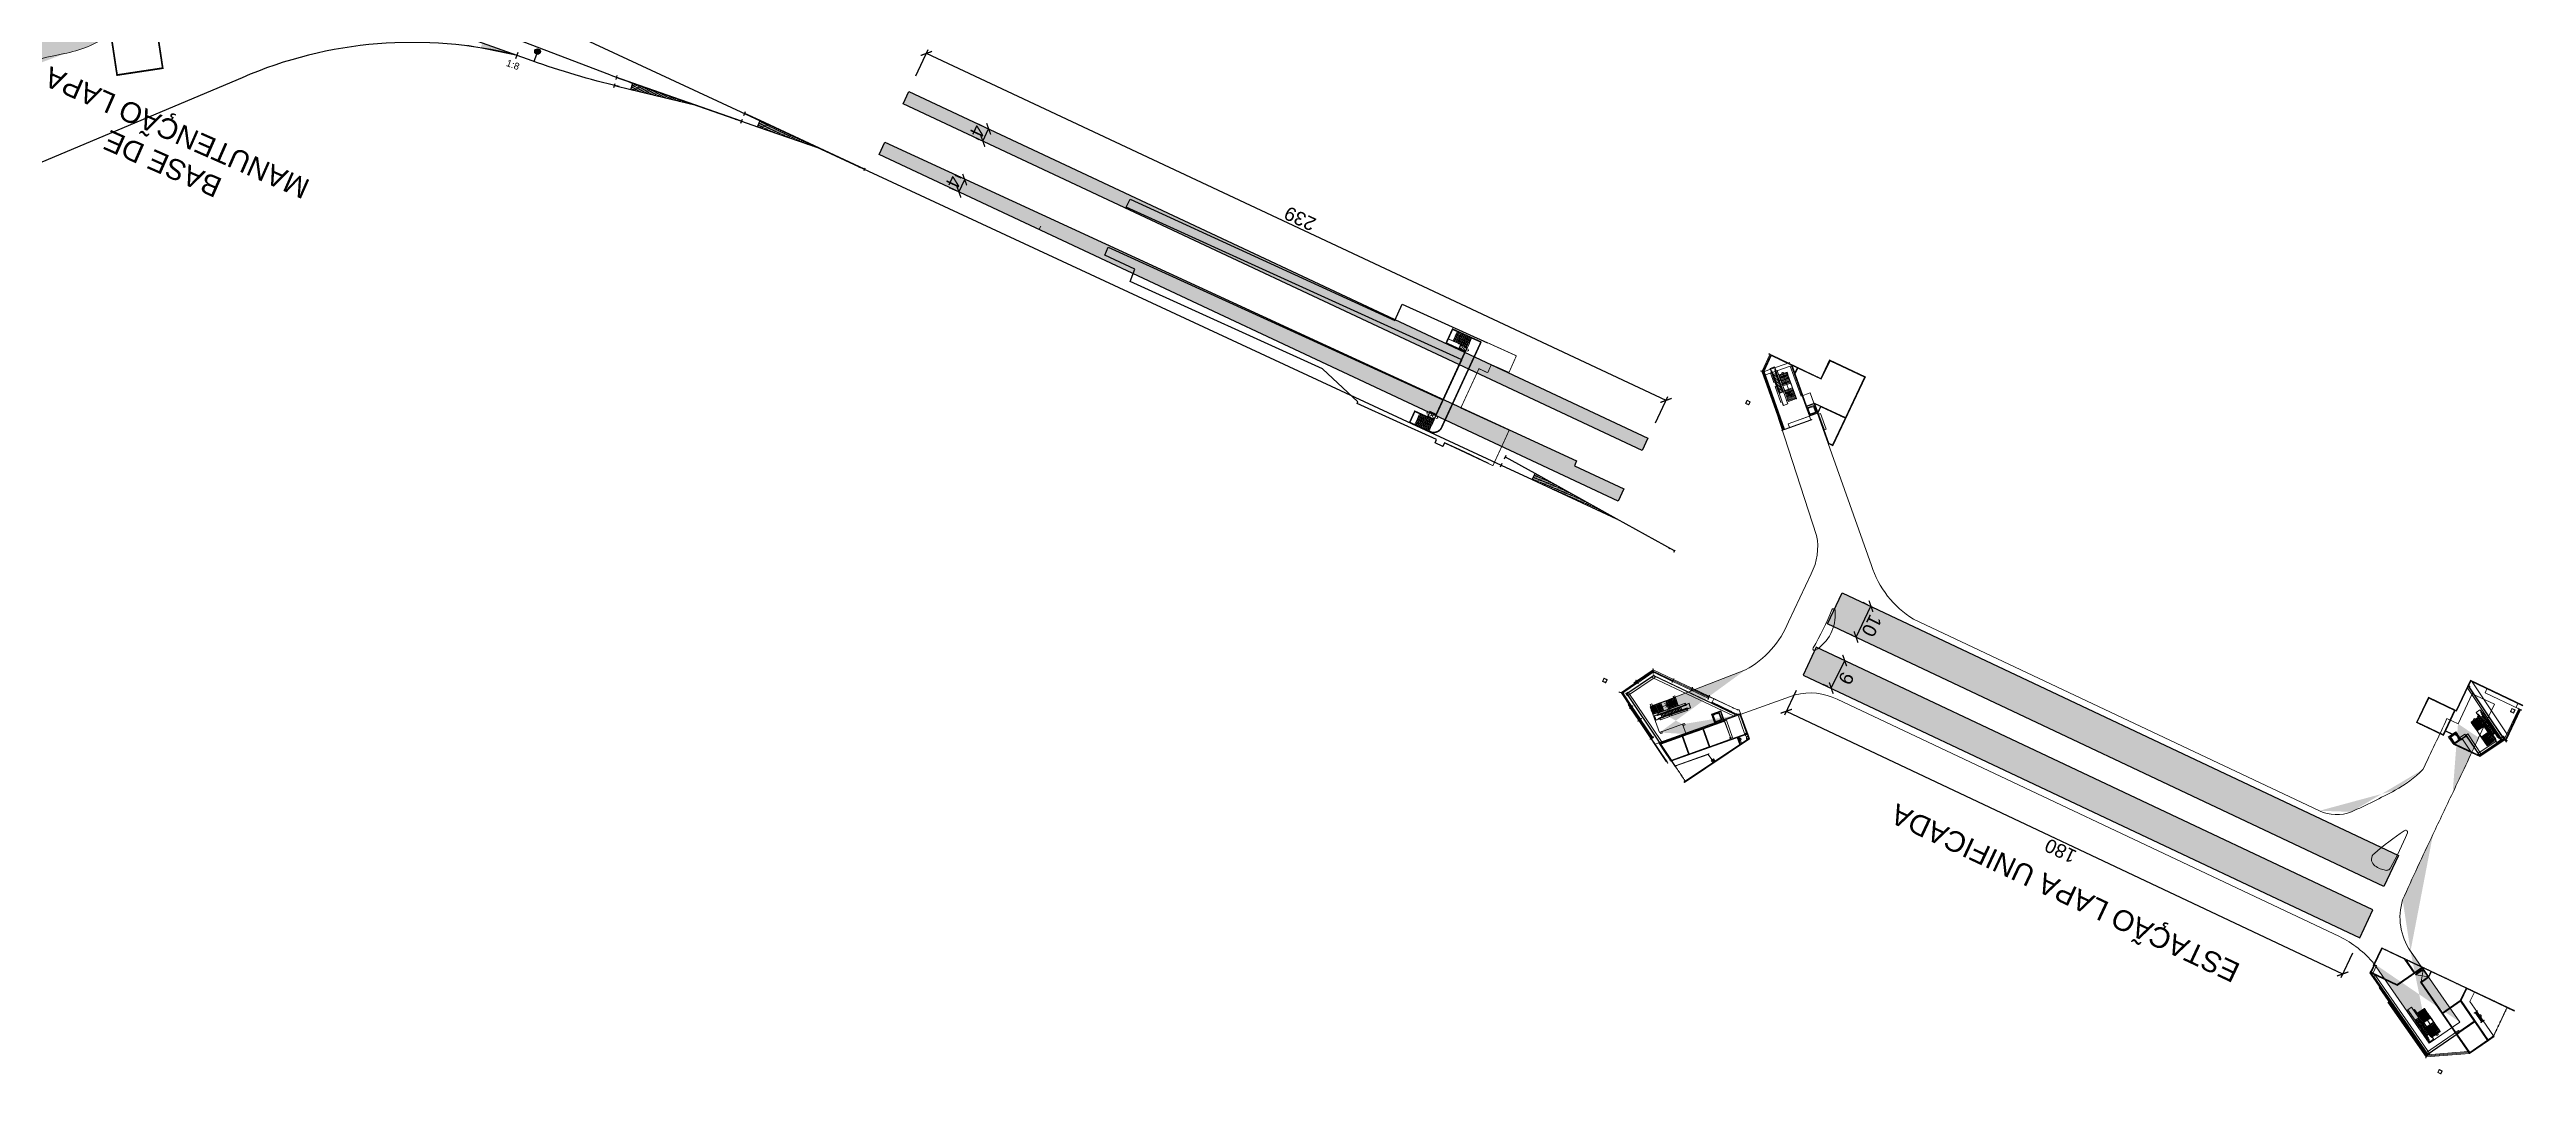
# Model space of a CAD drawing. Header units: metres. Extents: x 286532 to 329498, y 7396783 to 7466136.
# Drawn here: x 325081 to 325806, y 7397621 to 7397923 of the extents above; entities that cross this region are included whole.
import ezdxf
from ezdxf.enums import TextEntityAlignment as Align

# ---------------------------------------------------------------- set-up
doc = ezdxf.new("R2010")
doc.units = ezdxf.units.M
doc.header["$LTSCALE"] = 10
for name, pattern in [('DASHDOT', [25.4, 12.7, -6.35, 0, -6.35]), ('DASHED', [0.75, 0.5, -0.25]), ('DASHED2', [0.375, 0.25, -0.125]), ('HIDDENX2', [0.75, 0.5, -0.25])]:
    doc.linetypes.add(name, pattern=pattern)
doc.layers.get('0').update_dxf_attribs({"color": 255})
for name, color, linetype in [('---TRABALHO', 1, 'Continuous'), ('_EDIFICACOES_PATIO_LAPA', 30, 'Continuous'), ('AMV TIC', 1, 'Continuous'), ('C-ROAD-STAN', 11, 'Continuous'), ('F-HZ-CONTENÇÃO', 210, 'Continuous'), ('F-HZ-DIM', 3, 'Continuous'), ('F-HZ-EDIFICACÕES EXISTENTE', 1, 'Continuous'), ('F-HZ-FAIXA', 2, 'DASHED'), ('F-HZ-FAIXA DE DOMINIO', 5, 'FENCELINE2'), ('F-HZ-GIROLOCO', 1, 'Continuous'), ('F-HZ-PENTE-ATERRO', 1, 'Continuous'), ('F-HZ-SENTIDO', 255, 'Continuous'), ('F-HZ-SISTEMA_VIARIO', 3, 'Continuous'), ('F-HZ-TRANSTAINER', 8, 'Continuous'), ('TEXTO', 3, 'Continuous'), ('U-HZ-AMV', 3, 'Continuous'), ('ÁREA BRITADA', 252, 'Continuous')]:
    doc.layers.add(name, color=color, linetype=linetype)
for name, color, linetype, lineweight in [('160_P_SIMP_ASF_TXT', 2, 'Continuous', 18), ('506_TIC_NÍVEL DAS PLATAFORMAS DE EMBARQUE_R00$0$ARQ-COR-VIS', 7, 'Continuous', 9), ('_  ARQ-AUX-001', 1, 'Continuous', 5), ('_AUX-PLATAFORMA COTAS', 1, 'Continuous', 25), ('_AUX-PLATAFORMA EXISTENTE', 252, 'Continuous', 25), ('_AUXILIAR', 7, 'Continuous', 30), ('_TEXTO DESAP ESTAÇÕES', 50, 'Continuous', 0), ('CONSTRUÇÃO - EXISTENTE MANTER', 8, 'Continuous', 18), ('DEMOLIÇÃO - EDIF TOMBADO', 16, 'HIDDENX2', 18), ('F-HZ-BORDO', 5, 'Continuous', 0), ('F-HZ-EIXO', 2, 'DASHDOT', 0), ('F-HZ-OFFSET-ATERRO', 2, 'Continuous', 0), ('F-HZ-PASSEIO', 2, 'Continuous', 0), ('Jundiai - Layout MRS_v4_2013-mod$0$U-HZ-PASSEIO', 45, 'Continuous', 0), ('Jundiai - Layout MRS_v4_2013-mod$0$U-HZ-VIARIO_LOCAL', 5, 'Continuous', 0), ('U-HZ-EIXO CARGA', 170, 'CARGA_LINE', 30), ('U-HZ-EIXO L7-V1', 240, 'L7-V1_LINE', 30), ('U-HZ-EIXO LINHA-TESTE', 130, 'TESTE_LINE', 30), ('U-HZ-EIXO PATIO', 200, 'PATIO_LINE', 30), ('VIÁRIO - NOVO', 2, 'Continuous', 18)]:
    doc.layers.add(name, color=color, linetype=linetype, lineweight=lineweight)
doc.layers.add('F-HZ-VEGETAÇÃO', color=90, linetype='Continuous', transparency=0.6)
doc.layers.add('ÁREA - CPTM PROPOSTO', color=40, linetype='Continuous', true_color=0xffbf00)
doc.styles.add('ARIAL', font='arial.ttf')
doc.styles.add('Normal', font='arial.ttf')
doc.styles.add('R80', font='arial.ttf', dxfattribs={"height": 2})
doc.styles.get("Standard").update_dxf_attribs({"font": 'arial.ttf'})
doc.linetypes.add('CARGA_LINE', pattern='A,3.5,-0.25,["CARGA",Standard,S=0.175,R=0,X=-0.05,Y=-0.1],-0.95', length=4.7)
doc.linetypes.add('ESTACIONAMENTO_LINE', pattern='A,3.5,-0.25,["ESTAC",Standard,S=0.175,R=0,X=-0.05,Y=-0.1],-0.9', length=4.65)
doc.linetypes.add('FENCELINE2', pattern='A,0.25,-0.1,[132,ltypeshp.shx,S=0.1,R=0,X=-0.1,Y=0],-0.1,1', length=1.45)
doc.linetypes.add('L7-V1_LINE', pattern='A,3.5,-0.25,["L7-V1",Standard,S=0.175,R=0,X=-0.05,Y=-0.1],-0.75', length=4.5)
doc.linetypes.add('PATIO_LINE', pattern='A,3.5,-0.25,["PATIO",Standard,S=0.175,R=0,X=-0.05,Y=-0.1],-0.9', length=4.65)
doc.linetypes.add('TESTE_LINE', pattern='A,3.5,-0.25,["LINHA-TESTE",Standard,S=0.175,R=0,X=-0.05,Y=-0.1],-1.7', length=5.45)
doc.dimstyles.new('F-HZ-COTAS-1000', dxfattribs={"dimtxt": 2, "dimasz": 1.25, "dimexe": 0, "dimexo": 0.625, "dimgap": 0.775, "dimtad": 2, "dimzin": 1, "dimtxsty": 'R80', "dimblk": 'ARCHTICK', "dimcen": 2.5, "dimclrd": 256, "dimclre": 256, "dimclrt": 256, "dimaunit": 1, "dimadec": 6, "dimazin": 0, "dimtfac": 1, "dimtix": 1, "dimtmove": 2, "dimatfit": 1, "dimfxl": 1, "dimarcsym": 0})
doc.dimstyles.new('ISO-25', dxfattribs={"dimtxt": 2.5, "dimasz": 2.5, "dimexe": 1.25, "dimexo": 0.625, "dimtad": 1, "dimtxsty": 'Standard', "dimcen": 2.5, "dimadec": 0, "dimazin": 0, "dimtfac": 1, "dimtmove": 0, "dimatfit": 3, "dimfxl": 1, "dimarcsym": 0})
pattern_1 = [(50, (-324569.1827, -7398508.4576), (1.82184668996, -0.1593908554), [0.1905, -2.0955]), (355, (-324569.1827, -7398508.4576), (-0.35243421425, 1.9105684524), [0.1524, -1.6764058417]), (100.4514447, (-324569.0309, -7398508.4709), (1.4694124709, 1.75117751912), [0.161900088, -1.780902446]), (46.1842, (-324569.1827, -7398507.9496), (2.7107904089, -0.4204232793), [0.28575, -3.14325]), (96.63555761, (-324568.9568, -7398507.9847), (2.3740413405, 2.474261246), [0.2428502314, -2.6713560816]), (351.18415117, (-324569.1827, -7398507.9496), (2.3740413406, 2.4742612459), [0.2285996707, -2.5145973192]), (21, (-324568.9287, -7398508.0766), (1.5161439127, -1.02265198187), [0.1905, -2.0955]), (326, (-324568.9287, -7398508.0766), (0.6180202835, 1.8418796612), [0.1524, -1.6764]), (71.451445, (-324568.8023, -7398508.1618), (2.1341641928, 0.81922768886), [0.161900088, -1.780899376]), (37.5, (-324569.1827, -7398508.4576), (0.030886032506, 0.84555038873), [0, -1.65608, 0, -1.7018, 0, -1.68275]), (7.5, (-324569.1827, -7398508.4576), (0.6681966251, 1.00180574818), [0, -0.97028, 0, -1.61798, 0, -0.64135]), (327.5, (-324569.7491, -7398508.4576), (1.35590595167, -0.057287439927), [0, -0.635, 0, -1.9812, 0, -2.6289]), (317.5, (-324570.0031, -7398508.4576), (1.48129181386, 0.25426491033), [0, -0.8255, 0, -1.31572, 0, -1.8669])]

msp = doc.modelspace()

# ---------------------------------------------------------------- texts
at = {"layer": 'TEXTO', "color": 30, "style": 'ARIAL'}
for s, p in [('MANUTENÇÃO LAPA', (325157.922, 7397884.727)), ('BASE DE', (325132.246, 7397885.117))]:
    msp.add_text(s, height=6, rotation=156.243833, dxfattribs=at).set_placement(p)
at = {"layer": 'TEXTO', "style": 'ARIAL'}
msp.add_text('ESTAÇÃO LAPA UNIFICADA', height=6, rotation=154.859032, dxfattribs=at).set_placement((325722.63, 7397655.437))

# ---------------------------------------------------------------- blocks, each defined once
blk = doc.blocks.new('estação_lapa')
at = {"layer": '_  ARQ-AUX-001'}
h = blk.add_hatch(color=10, dxfattribs=at)
h.dxf.hatch_style = 1
h.paths.add_polyline_path([(-46.02, 45.69), (-46.43, 44.77), (-44.7, 43.99), (-44.29, 44.9)], flags=16)
h.paths.add_polyline_path([(-46.09, 45.88), (-46.63, 44.7), (-44.63, 43.79), (-44.09, 44.97)])
h = blk.add_hatch(color=10, dxfattribs=at)
h.dxf.hatch_style = 1
h.paths.add_polyline_path([(-55.02, 26.12), (-55.6, 24.84), (-53.87, 24.05), (-53.29, 25.33)], flags=16)
h.paths.add_polyline_path([(-55.1, 26.32), (-55.8, 24.77), (-53.8, 23.86), (-53.09, 25.4)])
at = {"layer": '_AUX-PLATAFORMA EXISTENTE', "lineweight": -3, "true_color": 0xa1a1a1}
h = blk.add_hatch(color=253, dxfattribs=at)
h.dxf.hatch_style = 1
h.paths.add_polyline_path([(-214.5, 105.02), (-12.15, 11.8), (-12.78, 10.41), (1.7, 3.62), (0, 0), (-216.2, 101.4)])
h.paths.add_polyline_path([(-207.48, 119.87), (8.72, 18.48), (7.02, 14.85), (-209.18, 116.25)])
at = {"layer": '_  ARQ-AUX-001', "color": 10}
for p, q in [((-47.69, 48.19, -728.99), (-48.27, 46.91, -728.99)), ((-47.69, 48.19, -728.99), (-48.27, 46.91, -728.99)), ((-48.04, 46.76, -728.99), (-47.8, 46.64, -728.99)), ((-47.44, 48.08, -728.99), (-48.02, 46.8, -728.99)), ((-47.44, 48.08, -728.99), (-48.02, 46.8, -728.99)), ((-47.8, 46.64, -728.99), (-47.55, 46.53, -728.99)), ((-47.19, 47.97, -728.99), (-47.78, 46.69, -728.99)), ((-47.19, 47.97, -728.99), (-47.78, 46.69, -728.99)), ((-47.67, 48.23, -728.99), (-47.42, 48.12, -728.99)), ((-47.66, 48.21, -728.99), (-47.42, 48.1, -728.99)), ((-47.06, 49.55, -728.99), (-47.64, 48.26, -728.99)), ((-47.55, 46.53, -728.99), (-47.31, 46.42, -728.99)), ((-46.95, 47.85, -728.99), (-47.53, 46.57, -728.99)), ((-46.95, 47.85, -728.99), (-47.53, 46.57, -728.99)), ((-47.42, 48.12, -728.99), (-47.17, 48.01, -728.99)), ((-47.42, 48.1, -728.99), (-47.17, 47.99, -728.99)), ((-46.81, 49.44, -728.99), (-47.4, 48.15, -728.99)), ((-46.81, 49.44, -728.99), (-47.4, 48.15, -728.99)), ((-47.31, 46.42, -728.99), (-47.06, 46.31, -728.99)), ((-46.7, 47.74, -728.99), (-47.29, 46.46, -728.99)), ((-46.7, 47.74, -728.99), (-47.29, 46.46, -728.99)), ((-47.17, 48.01, -728.99), (-46.93, 47.9, -728.99)), ((-47.17, 47.99, -728.99), (-46.93, 47.88, -728.99)), ((-46.57, 49.33, -728.99), (-47.15, 48.03, -728.99)), ((-46.57, 49.33, -728.99), (-47.15, 48.03, -728.99)), ((-47.06, 46.31, -728.99), (-46.81, 46.2, -728.99)), ((-46.46, 47.63, -728.99), (-47.04, 46.35, -728.99)), ((-46.46, 47.63, -728.99), (-47.04, 46.35, -728.99)), ((-46.93, 47.9, -728.99), (-46.68, 47.79, -728.99)), ((-46.93, 47.88, -728.99), (-46.68, 47.77, -728.99)), ((-46.32, 49.22, -728.99), (-46.91, 47.92, -728.99)), ((-46.32, 49.22, -728.99), (-46.91, 47.92, -728.99)), ((-46.81, 46.2, -728.99), (-46.57, 46.09, -728.99)), ((-46.21, 47.52, -728.99), (-46.8, 46.24, -728.99)), ((-46.21, 47.52, -728.99), (-46.8, 46.24, -728.99)), ((-46.79, 49.48, -728.99), (-46.55, 49.37, -728.99)), ((-46.68, 47.79, -728.99), (-46.44, 47.67, -728.99)), ((-46.68, 47.77, -728.99), (-46.43, 47.66, -728.99)), ((-46.07, 49.11, -728.99), (-46.66, 47.81, -728.99)), ((-46.07, 49.11, -728.99), (-46.66, 47.81, -728.99)), ((-46.57, 46.09, -728.99), (-46.32, 45.98, -728.99)), ((-46.55, 49.37, -728.99), (-46.3, 49.26, -728.99)), ((-45.96, 47.41, -728.99), (-46.55, 46.13, -728.99)), ((-45.96, 47.41, -728.99), (-46.55, 46.13, -728.99)), ((-46.44, 47.67, -728.99), (-46.19, 47.56, -728.99)), ((-46.43, 47.66, -728.99), (-46.19, 47.55, -728.99)), ((-45.83, 48.99, -728.99), (-46.42, 47.7, -728.99)), ((-45.83, 48.99, -728.99), (-46.42, 47.7, -728.99)), ((-46.32, 45.98, -728.99), (-46.08, 45.86, -728.99)), ((-46.3, 49.26, -728.99), (-46.06, 49.15, -728.99)), ((-45.72, 47.3, -728.99), (-46.3, 46.02, -728.99)), ((-45.72, 47.3, -728.99), (-46.3, 46.02, -728.99)), ((-46.19, 47.56, -728.99), (-45.94, 47.45, -728.99)), ((-46.19, 47.55, -728.99), (-45.94, 47.43, -728.99)), ((-45.58, 48.88, -728.99), (-46.17, 47.59, -728.99)), ((-45.58, 48.88, -728.99), (-46.17, 47.59, -728.99)), ((-46.08, 45.86, -728.99), (-45.83, 45.75, -728.99)), ((-46.06, 49.15, -728.99), (-45.81, 49.04, -728.99)), ((-45.47, 47.19, -728.99), (-46.06, 45.91, -728.99)), ((-45.47, 47.19, -728.99), (-46.06, 45.91, -728.99)), ((-45.94, 47.45, -728.99), (-45.7, 47.34, -728.99)), ((-45.94, 47.43, -728.99), (-45.7, 47.32, -728.99)), ((-45.34, 48.77, -728.99), (-45.92, 47.48, -728.99)), ((-45.34, 48.77, -728.99), (-45.92, 47.48, -728.99)), ((-45.83, 45.75, -728.99), (-45.58, 45.64, -728.99)), ((-45.81, 49.04, -728.99), (-45.56, 48.92, -728.99)), ((-45.23, 47.07, -728.99), (-45.81, 45.79, -728.99)), ((-45.23, 47.07, -728.99), (-45.81, 45.79, -728.99)), ((-45.7, 47.34, -728.99), (-45.45, 47.23, -728.99)), ((-45.7, 47.32, -728.99), (-45.45, 47.21, -728.99)), ((-45.09, 48.66, -728.99), (-45.68, 47.36, -728.99)), ((-45.09, 48.66, -728.99), (-45.68, 47.36, -728.99)), ((-45.58, 45.64, -728.99), (-45.34, 45.53, -728.99)), ((-44.98, 46.96, -728.99), (-45.57, 45.68, -728.99)), ((-44.98, 46.96, -728.99), (-45.57, 45.68, -728.99)), ((-45.56, 48.92, -728.99), (-45.32, 48.81, -728.99)), ((-45.45, 47.23, -728.99), (-45.21, 47.12, -728.99)), ((-45.45, 47.21, -728.99), (-45.2, 47.1, -728.99)), ((-44.84, 48.55, -728.99), (-45.43, 47.25, -728.99)), ((-44.84, 48.55, -728.99), (-45.43, 47.25, -728.99)), ((-45.34, 45.53, -728.99), (-45.09, 45.42, -728.99)), ((-45.32, 48.81, -728.99), (-45.07, 48.7, -728.99)), ((-44.73, 46.85, -728.99), (-45.32, 45.57, -728.99)), ((-44.73, 46.85, -728.99), (-45.32, 45.57, -728.99)), ((-45.21, 47.12, -728.99), (-44.96, 47, -728.99)), ((-45.2, 47.1, -728.99), (-44.96, 46.99, -728.99)), ((-44.6, 48.44, -728.99), (-45.19, 47.14, -728.99)), ((-44.6, 48.44, -728.99), (-45.19, 47.14, -728.99)), ((-45.09, 45.42, -728.99), (-44.85, 45.31, -728.99)), ((-45.07, 48.7, -728.99), (-44.83, 48.59, -728.99)), ((-44.49, 46.74, -728.99), (-45.07, 45.46, -728.99)), ((-44.49, 46.74, -728.99), (-45.07, 45.46, -728.99)), ((-44.96, 47, -728.99), (-44.72, 46.89, -728.99)), ((-44.96, 46.99, -728.99), (-44.71, 46.88, -728.99)), ((-44.35, 48.33, -728.99), (-44.94, 47.03, -728.99)), ((-44.35, 48.33, -728.99), (-44.94, 47.03, -728.99)), ((-44.85, 45.31, -728.99), (-44.6, 45.19, -728.99)), ((-44.83, 48.59, -728.99), (-44.58, 48.48, -728.99)), ((-44.24, 46.63, -728.99), (-44.83, 45.35, -728.99)), ((-44.24, 46.63, -728.99), (-44.83, 45.35, -728.99)), ((-44.72, 46.89, -728.99), (-44.47, 46.78, -728.99)), ((-44.71, 46.88, -728.99), (-44.47, 46.77, -728.99)), ((-44.11, 48.21, -728.99), (-44.69, 46.92, -728.99)), ((-44.11, 48.21, -728.99), (-44.69, 46.92, -728.99)), ((-44.6, 45.19, -728.99), (-44.36, 45.08, -728.99)), ((-44.58, 48.48, -728.99), (-44.33, 48.37, -728.99)), ((-44, 46.52, -728.99), (-44.58, 45.24, -728.99)), ((-44, 46.52, -728.99), (-44.58, 45.24, -728.99)), ((-44.47, 46.78, -728.99), (-44.22, 46.67, -728.99)), ((-44.47, 46.77, -728.99), (-44.22, 46.65, -728.99)), ((-43.86, 48.1, -728.99), (-44.45, 46.81, -728.99)), ((-43.86, 48.1, -728.99), (-44.45, 46.81, -728.99)), ((-44.36, 45.08, -728.99), (-44.11, 44.97, -728.99)), ((-43.75, 46.41, -728.99), (-44.34, 45.13, -728.99)), ((-43.75, 46.41, -728.99), (-44.34, 45.13, -728.99)), ((-44.33, 48.37, -728.99), (-44.09, 48.26, -728.99)), ((-44.22, 46.67, -728.99), (-43.98, 46.56, -728.99)), ((-44.22, 46.65, -728.99), (-43.98, 46.54, -728.99)), ((-43.62, 47.99, -728.99), (-44.2, 46.7, -728.99)), ((-43.62, 47.99, -728.99), (-44.2, 46.7, -728.99)), ((-44.09, 48.26, -728.99), (-43.84, 48.14, -728.99)), ((-43.51, 46.29, -728.99), (-44.09, 45.01, -728.99)), ((-43.51, 46.29, -728.99), (-44.09, 45.01, -728.99)), ((-43.98, 46.56, -728.99), (-43.73, 46.45, -728.99)), ((-43.98, 46.54, -728.99), (-43.73, 46.43, -728.99)), ((-43.37, 47.88, -728.99), (-43.96, 46.58, -728.99)), ((-43.37, 47.88, -728.99), (-43.96, 46.58, -728.99)), ((-43.84, 48.14, -728.99), (-43.6, 48.03, -728.99)), ((-43.73, 46.45, -728.99), (-43.49, 46.34, -728.99)), ((-43.73, 46.43, -728.99), (-43.48, 46.32, -728.99)), ((-43.12, 47.77, -728.99), (-43.71, 46.47, -728.99)), ((-43.12, 47.77, -728.99), (-43.71, 46.47, -728.99)), ((-43.6, 48.03, -728.99), (-43.35, 47.92, -728.99)), ((-43.46, 46.36, -728.99), (-43.48, 46.32, -728.99)), ((-42.88, 47.66, -728.99), (-43.46, 46.36, -728.99)), ((-43.35, 47.92, -728.99), (-43.1, 47.81, -728.99)), ((-43.1, 47.81, -728.99), (-40.26, 46.52, -728.99)), ((-42.86, 47.69, -728.99), (-42.88, 47.66, -728.99)), ((-61.12, 23.01, -728.99), (-57.37, 21.29, -728.99)), ((-58.84, 23.91, -728.99), (-59.47, 22.53, -728.99)), ((-58.84, 23.91, -728.99), (-59.47, 22.53, -728.99)), ((-59.25, 22.37, -728.99), (-59, 22.26, -728.99)), ((-58.6, 23.8, -728.99), (-59.23, 22.42, -728.99)), ((-58.6, 23.8, -728.99), (-59.23, 22.42, -728.99)), ((-59, 22.26, -728.99), (-58.76, 22.15, -728.99)), ((-58.35, 23.69, -728.99), (-58.98, 22.3, -728.99)), ((-58.35, 23.69, -728.99), (-58.98, 22.3, -728.99)), ((-58.84, 23.93, -728.99), (-58.6, 23.82, -728.99)), ((-58.84, 23.91, -728.99), (-58.6, 23.8, -728.99)), ((-58.76, 22.15, -728.99), (-58.51, 22.04, -728.99)), ((-58.74, 24.14, -728.99), (-58.49, 24.02, -728.99)), ((-58.74, 24.12, -728.99), (-58.49, 24.01, -728.99)), ((-58.1, 23.58, -728.99), (-58.74, 22.19, -728.99)), ((-58.1, 23.58, -728.99), (-58.74, 22.19, -728.99)), ((-58.1, 25.53, -728.99), (-58.72, 24.16, -728.99)), ((-58.6, 23.82, -728.99), (-58.35, 23.71, -728.99)), ((-58.6, 23.8, -728.99), (-58.35, 23.69, -728.99)), ((-58.51, 22.04, -728.99), (-58.26, 21.93, -728.99)), ((-58.49, 24.02, -728.99), (-58.25, 23.91, -728.99)), ((-58.49, 24.01, -728.99), (-58.25, 23.9, -728.99)), ((-57.86, 23.47, -728.99), (-58.49, 22.08, -728.99)), ((-57.86, 23.47, -728.99), (-58.49, 22.08, -728.99)), ((-57.85, 25.42, -728.99), (-58.47, 24.05, -728.99)), ((-57.85, 25.42, -728.99), (-58.47, 24.05, -728.99)), ((-58.35, 23.71, -728.99), (-58.11, 23.59, -728.99)), ((-58.35, 23.69, -728.99), (-58.1, 23.58, -728.99)), ((-58.26, 21.93, -728.99), (-58.02, 21.82, -728.99)), ((-58.25, 23.91, -728.99), (-58, 23.8, -728.99)), ((-58.25, 23.9, -728.99), (-58, 23.78, -728.99)), ((-57.61, 23.35, -728.99), (-58.24, 21.97, -728.99)), ((-57.61, 23.35, -728.99), (-58.24, 21.97, -728.99)), ((-57.6, 25.31, -728.99), (-58.23, 23.94, -728.99)), ((-57.6, 25.31, -728.99), (-58.23, 23.94, -728.99)), ((-58.11, 23.59, -728.99), (-57.86, 23.48, -728.99)), ((-58.1, 23.58, -728.99), (-57.86, 23.47, -728.99)), ((-58.02, 21.82, -728.99), (-57.77, 21.7, -728.99)), ((-58, 23.8, -728.99), (-57.76, 23.69, -728.99)), ((-58, 23.78, -728.99), (-57.75, 23.67, -728.99)), ((-57.37, 23.24, -728.99), (-58, 21.86, -728.99)), ((-57.37, 23.24, -728.99), (-58, 21.86, -728.99)), ((-57.36, 25.2, -728.99), (-57.98, 23.83, -728.99)), ((-57.36, 25.2, -728.99), (-57.98, 23.83, -728.99)), ((-57.86, 23.48, -728.99), (-57.61, 23.37, -728.99)), ((-57.86, 23.47, -728.99), (-57.61, 23.35, -728.99)), ((-57.83, 25.46, -728.99), (-57.58, 25.35, -728.99)), ((-57.76, 23.69, -728.99), (-57.51, 23.58, -728.99)), ((-57.75, 23.67, -728.99), (-57.51, 23.56, -728.99)), ((-57.12, 23.13, -728.99), (-57.75, 21.75, -728.99)), ((-57.12, 23.13, -728.99), (-57.75, 21.75, -728.99)), ((-57.11, 25.09, -728.99), (-57.73, 23.72, -728.99)), ((-57.11, 25.09, -728.99), (-57.73, 23.72, -728.99)), ((-57.61, 23.37, -728.99), (-57.37, 23.26, -728.99)), ((-57.61, 23.35, -728.99), (-57.37, 23.24, -728.99)), ((-57.58, 25.35, -728.99), (-57.34, 25.24, -728.99)), ((-57.51, 23.58, -728.99), (-57.26, 23.47, -728.99)), ((-57.51, 23.56, -728.99), (-57.26, 23.45, -728.99)), ((-56.87, 23.02, -728.99), (-57.51, 21.64, -728.99)), ((-56.87, 23.02, -728.99), (-57.51, 21.64, -728.99)), ((-56.87, 24.98, -728.99), (-57.49, 23.6, -728.99)), ((-56.87, 24.98, -728.99), (-57.49, 23.6, -728.99)), ((-57.37, 23.26, -728.99), (-57.12, 23.15, -728.99)), ((-57.37, 23.24, -728.99), (-57.12, 23.13, -728.99)), ((-57.34, 25.24, -728.99), (-57.09, 25.13, -728.99)), ((-57.26, 23.47, -728.99), (-57.02, 23.36, -728.99)), ((-57.26, 23.45, -728.99), (-57.02, 23.34, -728.99)), ((-56.63, 22.91, -728.99), (-57.26, 21.52, -728.99)), ((-56.63, 22.91, -728.99), (-57.26, 21.52, -728.99)), ((-56.62, 24.87, -728.99), (-57.24, 23.49, -728.99)), ((-56.62, 24.87, -728.99), (-57.24, 23.49, -728.99)), ((-57.12, 23.15, -728.99), (-56.88, 23.04, -728.99)), ((-57.12, 23.13, -728.99), (-56.87, 23.02, -728.99)), ((-57.09, 25.13, -728.99), (-56.85, 25.02, -728.99)), ((-57.02, 23.36, -728.99), (-56.77, 23.24, -728.99)), ((-57.02, 23.34, -728.99), (-56.77, 23.23, -728.99)), ((-56.38, 22.8, -728.99), (-57.01, 21.41, -728.99)), ((-56.38, 22.8, -728.99), (-57.01, 21.41, -728.99)), ((-56.37, 24.75, -728.99), (-57, 23.38, -728.99)), ((-56.37, 24.75, -728.99), (-57, 23.38, -728.99)), ((-56.88, 23.04, -728.99), (-56.63, 22.92, -728.99)), ((-56.87, 23.02, -728.99), (-56.63, 22.91, -728.99)), ((-56.85, 25.02, -728.99), (-56.6, 24.91, -728.99)), ((-56.77, 23.24, -728.99), (-56.53, 23.13, -728.99)), ((-56.77, 23.23, -728.99), (-56.52, 23.12, -728.99)), ((-56.14, 22.69, -728.99), (-56.77, 21.3, -728.99)), ((-56.14, 22.69, -728.99), (-56.77, 21.3, -728.99)), ((-56.13, 24.64, -728.99), (-56.75, 23.27, -728.99)), ((-56.13, 24.64, -728.99), (-56.75, 23.27, -728.99)), ((-56.63, 22.92, -728.99), (-56.38, 22.81, -728.99)), ((-56.63, 22.91, -728.99), (-56.38, 22.8, -728.99)), ((-56.6, 24.91, -728.99), (-56.36, 24.8, -728.99)), ((-56.53, 23.13, -728.99), (-56.28, 23.02, -728.99)), ((-56.52, 23.12, -728.99), (-56.28, 23, -728.99)), ((-55.89, 22.57, -728.99), (-56.52, 21.19, -728.99)), ((-55.89, 22.57, -728.99), (-56.52, 21.19, -728.99)), ((-55.88, 24.53, -728.99), (-56.51, 23.16, -728.99)), ((-55.88, 24.53, -728.99), (-56.51, 23.16, -728.99)), ((-56.38, 22.81, -728.99), (-56.14, 22.7, -728.99)), ((-56.38, 22.8, -728.99), (-56.14, 22.69, -728.99)), ((-56.36, 24.8, -728.99), (-56.11, 24.68, -728.99)), ((-56.28, 23.02, -728.99), (-56.03, 22.91, -728.99)), ((-56.28, 23, -728.99), (-56.03, 22.89, -728.99)), ((-55.64, 22.46, -728.99), (-56.28, 21.08, -728.99)), ((-55.64, 22.46, -728.99), (-56.28, 21.08, -728.99)), ((-55.64, 24.42, -728.99), (-56.26, 23.05, -728.99)), ((-55.64, 24.42, -728.99), (-56.26, 23.05, -728.99)), ((-56.14, 22.7, -728.99), (-55.89, 22.59, -728.99)), ((-56.14, 22.69, -728.99), (-55.89, 22.57, -728.99)), ((-56.11, 24.68, -728.99), (-55.86, 24.57, -728.99)), ((-56.03, 22.91, -728.99), (-55.79, 22.8, -728.99)), ((-56.03, 22.89, -728.99), (-55.79, 22.78, -728.99)), ((-55.4, 22.35, -728.99), (-56.03, 20.97, -728.99)), ((-55.4, 22.35, -728.99), (-56.03, 20.97, -728.99)), ((-55.39, 24.31, -728.99), (-56.01, 22.94, -728.99)), ((-55.39, 24.31, -728.99), (-56.01, 22.94, -728.99)), ((-55.89, 22.59, -728.99), (-55.65, 22.48, -728.99)), ((-55.89, 22.57, -728.99), (-55.64, 22.46, -728.99)), ((-55.86, 24.57, -728.99), (-55.62, 24.46, -728.99)), ((-55.79, 22.8, -728.99), (-55.54, 22.69, -728.99)), ((-55.79, 22.78, -728.99), (-55.54, 22.67, -728.99)), ((-55.15, 22.24, -728.99), (-55.79, 20.86, -728.99)), ((-55.15, 22.24, -728.99), (-55.79, 20.86, -728.99)), ((-55.14, 24.2, -728.99), (-55.77, 22.82, -728.99)), ((-55.14, 24.2, -728.99), (-55.77, 22.82, -728.99)), ((-55.65, 22.48, -728.99), (-55.4, 22.37, -728.99)), ((-55.64, 22.46, -728.99), (-55.4, 22.35, -728.99)), ((-55.62, 24.46, -728.99), (-55.37, 24.35, -728.99)), ((-55.54, 22.69, -728.99), (-55.3, 22.58, -728.99)), ((-55.54, 22.67, -728.99), (-55.29, 22.56, -728.99)), ((-54.91, 22.13, -728.99), (-55.54, 20.74, -728.99)), ((-54.91, 22.13, -728.99), (-55.54, 20.74, -728.99)), ((-54.9, 24.08, -728.99), (-55.52, 22.71, -728.99)), ((-54.9, 24.08, -728.99), (-55.52, 22.71, -728.99)), ((-55.4, 22.37, -728.99), (-55.16, 22.26, -728.99)), ((-55.4, 22.35, -728.99), (-55.15, 22.24, -728.99)), ((-55.37, 24.35, -728.99), (-55.13, 24.24, -728.99)), ((-55.3, 22.58, -728.99), (-55.05, 22.46, -728.99)), ((-55.29, 22.56, -728.99), (-55.05, 22.45, -728.99)), ((-54.66, 22.02, -728.99), (-55.29, 20.63, -728.99)), ((-54.66, 22.02, -728.99), (-55.29, 20.63, -728.99)), ((-54.65, 23.97, -728.99), (-55.28, 22.6, -728.99)), ((-54.65, 23.97, -728.99), (-55.28, 22.6, -728.99)), ((-55.16, 22.26, -728.99), (-54.91, 22.14, -728.99)), ((-55.15, 22.24, -728.99), (-54.91, 22.13, -728.99)), ((-55.13, 24.24, -728.99), (-54.88, 24.13, -728.99)), ((-55.05, 22.46, -728.99), (-54.81, 22.35, -728.99)), ((-55.05, 22.45, -728.99), (-54.8, 22.34, -728.99)), ((-54.41, 23.86, -728.99), (-55.03, 22.49, -728.99)), ((-54.41, 23.86, -728.99), (-55.03, 22.49, -728.99)), ((-54.91, 22.14, -728.99), (-54.66, 22.03, -728.99)), ((-54.91, 22.13, -728.99), (-54.66, 22.02, -728.99)), ((-54.88, 24.13, -728.99), (-54.63, 24.02, -728.99)), ((-54.81, 22.35, -728.99), (-54.56, 22.24, -728.99)), ((-54.8, 22.34, -728.99), (-54.56, 22.22, -728.99)), ((-54.16, 23.75, -728.99), (-54.78, 22.38, -728.99)), ((-54.16, 23.75, -728.99), (-54.78, 22.38, -728.99)), ((-54.64, 22.06, -728.99), (-54.66, 22.02, -728.99)), ((-54.63, 24.02, -728.99), (-54.39, 23.9, -728.99)), ((-54.54, 22.27, -728.99), (-54.56, 22.23, -728.99)), ((-53.92, 23.64, -728.99), (-54.54, 22.27, -728.99)), ((-54.39, 23.9, -728.99), (-54.14, 23.79, -728.99)), ((-54.14, 23.79, -728.99), (-53.9, 23.68, -728.99)), ((-53.9, 23.68, -728.99), (-53.92, 23.64, -728.99)), ((-57.77, 21.7, -728.99), (-57.53, 21.59, -728.99)), ((-57.53, 21.59, -728.99), (-57.28, 21.48, -728.99)), ((-57.28, 21.48, -728.99), (-57.03, 21.37, -728.99)), ((-57.03, 21.37, -728.99), (-56.79, 21.26, -728.99)), ((-56.79, 21.26, -728.99), (-56.54, 21.15, -728.99)), ((-56.54, 21.15, -728.99), (-56.3, 21.04, -728.99)), ((-56.3, 21.04, -728.99), (-56.05, 20.92, -728.99)), ((-56.05, 20.92, -728.99), (-55.8, 20.81, -728.99)), ((-55.8, 20.81, -728.99), (-55.56, 20.7, -728.99)), ((-55.56, 20.7, -728.99), (-55.02, 20.46, -728.99))]:
    blk.add_line(p, q, dxfattribs=at)
at = {"layer": '_  ARQ-AUX-001', "color": 10, "linetype": 'DASHED2', "ltscale": 2, "const_width": 0.25}
for points, elevation in [([(-44.89, 43.69), (-53.28, 25.49)], -728.99), ([(-44.71, 43.61), (-53.09, 25.4)], -728.99), ([(-51.86, 21.39), (-40.18, 46.7)], -728.99), ([(-51.67, 21.31), (-40, 46.62)], -728.99), ([(-40, 46.62), (-48.5, 50.48), (-50.45, 46.23), (-44.71, 43.61), (-44.63, 43.79)], -728.99), ([(-46.79, 49.48), (-48.4, 50.21), (-50.19, 46.33), (-46.63, 44.7), (-46.63, 44.7)], -728.99), ([(-46.79, 49.48), (-48.4, 50.21), (-49.66, 47.49), (-48.04, 46.76)], -728.99), ([(-43.8, 45.65), (-47.97, 47.56)], -728.99), ([(-47.57, 47.65), (-47.92, 47.54), (-47.8, 47.17)], -728.99), ([(-47.3, 48.88), (-43.17, 47.01)], -728.99), ([(-46.09, 45.88), (-46.63, 44.7), (-44.63, 43.79), (-44.09, 44.97), (-46.09, 45.88)], -728.99), ([(-44.29, 44.9), (-46.43, 44.77)], -728.99), ([(-46.02, 45.69), (-44.7, 43.99)], -728.99), ([(-43.96, 44.6), (-43.77, 44.08), (-44.31, 43.88)], -728.99), ([(-43.36, 47.38), (-43.23, 47.04), (-43.59, 46.9)], -728.99), ([(-55.8, 24.76), (-59.54, 26.46), (-61.12, 23.01), (-55.1, 20.27)], -728.99), ([(-57.83, 25.46), (-59.44, 26.2), (-60.86, 23.1), (-59.25, 22.37)], -728.99), ([(-54.98, 21.32), (-59.15, 23.23)], -728.99), ([(-58.03, 24.89), (-58.38, 24.77), (-58.27, 24.41)], -728.99), ([(-58.38, 24.77), (-54.25, 22.9)], -728.99), ([(-55.46, 26.1), (-55.99, 25.93), (-55.81, 25.38)], -728.99), ([(-55.1, 26.32), (-55.8, 24.77), (-53.8, 23.86), (-53.09, 25.4), (-55.1, 26.32)], -728.99), ([(-53.29, 25.33), (-55.6, 24.84)], -728.99), ([(-55.15, 21.69), (-55.02, 21.35), (-55.39, 21.21)], -728.99), ([(-55.02, 26.12), (-53.87, 24.05)], -728.99), ([(-52.98, 24.87), (-52.79, 24.35), (-53.33, 24.14)], -1093.48)]:
    blk.add_lwpolyline(points, dxfattribs=dict(at, elevation=elevation))
at = {"layer": '_  ARQ-AUX-001', "color": 10, "linetype": 'DASHED2', "ltscale": 2, "const_width": 0.25, "elevation": -728.99}
for points in [[(-46.02, 45.69), (-46.43, 44.77), (-44.7, 43.99), (-44.29, 44.9)], [(-55.02, 26.12), (-55.6, 24.84), (-53.87, 24.05), (-53.29, 25.33)]]:
    blk.add_lwpolyline(points, close=True, dxfattribs=at)
at = {"layer": '_  ARQ-AUX-001', "color": 1, "linetype": 'DASHED2', "ltscale": 2, "const_width": 0.25, "elevation": -728.99}
for points in [[(-38.25, 46.39), (-38.25, 46.39), (-29.78, 42.55), (-31.93, 37.68), (-31.93, 37.68), (-37.06, 39.94), (-37.06, 39.94)], [(-38.16, 37.59), (-38.88, 37.92), (-40.72, 38.79), (-46.05, 27.27), (-38.02, 23.6)], [(-38.16, 37.59), (-37.12, 39.97)], [(-38.02, 23.6), (-38.02, 23.6), (-31.88, 20.79), (-32.95, 18.44), (-32.95, 18.44), (-36, 11.82), (-36.65, 10.42), (-48.89, 16.17), (-50.84, 17.05), (-51.31, 16.07), (-53.55, 17.14), (-53.15, 18.05)]]:
    blk.add_lwpolyline(points, dxfattribs=at)
at = {"layer": '_  ARQ-AUX-001', "color": 10, "linetype": 'DASHED2', "ltscale": 2, "const_width": 0.25, "elevation": -728.99}
for points in [[(-55.1, 20.27, 0.375394), (-51.67, 21.31, 0.334761)], [(-55.02, 20.46, 0.372881), (-51.86, 21.39, 2.077723)]]:
    blk.add_lwpolyline(points, format="xyb", dxfattribs=at)
at = {"layer": '_AUX-PLATAFORMA EXISTENTE', "color": 1}
for points in [[(-207.48, 119.87), (8.72, 18.48), (7.02, 14.85), (-209.18, 116.25)], [(-214.5, 105.02), (-12.15, 11.8), (-12.78, 10.41), (1.7, 3.62), (0, 0), (-216.2, 101.4)]]:
    blk.add_lwpolyline(points, close=True, dxfattribs=at)
at = {"layer": '_AUX-PLATAFORMA EXISTENTE', "color": 1, "elevation": -728.99}
blk.add_lwpolyline([(-37.9, 11.02), (-45.06, 14.43), (-50.84, 17.05), (-51.31, 16.07), (-53.55, 17.14), (-53.1, 18.03), (-76.38, 28.56), (-76.2, 29.07), (-86.49, 38.71), (-142.76, 64.28), (-141.39, 67.9), (-150.2, 71.96), (-149.15, 74.31), (-51.53, 29.81), (-51.15, 29.62), (-45.75, 41.34), (-47.05, 41.95), (-143.98, 85.98), (-142.78, 88.32), (-65.3, 52.89), (-63.17, 57.69), (-38.25, 46.39)], dxfattribs=at)
blk = doc.blocks.new('506_TIC_NÍVEL DAS PLATAFORMAS DE EMBARQUE_R00$0$Railing - FE0-42mm-V28-NÍVEL DAS PLATAFORMAS DE EMBARQUE')
at = {"layer": '506_TIC_NÍVEL DAS PLATAFORMAS DE EMBARQUE_R00$0$ARQ-COR-VIS'}
for points in [[(0, -0.08), (-0.01, -0.13), (-0.02, -0.09), (0, -0.09)], [(0.02, -0.07), (0.02, -0.16), (0, -0.13), (0.01, -0.08), (0.02, -0.07)]]:
    blk.add_hatch(color=256, dxfattribs=at).paths.add_polyline_path(points, flags=0)
blk.add_line((0.02, -0.17), (0.02, -0.07), dxfattribs=at)
at = {"layer": '506_TIC_NÍVEL DAS PLATAFORMAS DE EMBARQUE_R00$0$ARQ-COR-VIS', "flags": 128}
for points in [[(0, -0.32), (0, -0.32), (0, -0.32), (0, -0.32), (0, -0.32), (0, -0.32), (0, -0.32), (-0.01, -0.32), (-0.01, -0.32), (-0.01, -0.32), (-0.01, -0.32), (-0.01, -0.32), (-0.01, -0.32), (-0.01, -0.32), (-0.01, -0.32)], [(0.01, -0.32), (0.01, -0.32), (0.01, -0.32), (0.01, -0.32), (0.01, -0.32), (0.01, -0.32), (0.01, -0.32), (0.01, -0.32), (0.01, -0.32), (0.01, -0.32), (0.01, -0.32), (0, -0.32), (0, -0.32), (0, -0.32), (0, -0.32), (0, -0.32), (0, -0.32), (0, -0.32)]]:
    blk.add_lwpolyline(points, dxfattribs=at)
blk = doc.blocks.new('ESTACAODRONE')
at = {"layer": '_  ARQ-AUX-001'}
for p, q in [((-30.43, 1.99), (-30.23, 1.96)), ((-30.22, 2), (-30.42, 2.03)), ((-30.23, 1.96), (-30.22, 2)), ((-30.23, 1.96), (-24.29, -15.3)), ((-30.23, 1.96), (-29.61, 1.87)), ((-30.23, 1.95), (-30.2, 1.95)), ((-30.22, 2), (-29.6, 1.91)), ((-27.85, 6.85), (-30.21, 2)), ((-30.21, 1.96), (-24.27, -15.29)), ((-27.84, 6.84), (-30.19, 1.99)), ((-29.95, 1.96), (-29.91, 1.96)), ((-29.92, 1.91), (-24.02, -15.21)), ((-27.6, 6.72), (-29.91, 1.96)), ((-29.91, 1.96), (-29.6, 1.97)), ((-29.9, 1.91), (-24, -15.2)), ((-27.58, 6.72), (-29.89, 1.96)), ((-27.35, 6.6), (-29.62, 1.92)), ((-29.6, 1.91), (-29.61, 1.87)), ((-29.61, 1.87), (-24.15, -13.98)), ((-29.61, 1.87), (-23.76, -15.09)), ((-29.61, 1.87), (-29.41, 1.84)), ((-27.35, 6.6), (-29.6, 1.97)), ((-29.4, 1.88), (-29.6, 1.91)), ((-22.03, 4.43), (-29.59, 1.82)), ((-27.85, 6.85), (-28.03, 6.93)), ((-28.01, 6.97), (-27.83, 6.88)), ((-27.85, 6.85), (-27.83, 6.88)), ((-27.85, 6.85), (-27.35, 6.6)), ((-27.83, 6.89), (-27.58, 6.77)), ((-27.83, 6.88), (-27.33, 6.64)), ((-26.54, 3.18), (-27.8, 2.74)), ((-27.8, 2.74), (-26.54, 3.18)), ((-27.78, 2.7), (-27.8, 2.74)), ((-26.52, 3.13), (-27.78, 2.7)), ((-27.4, 1.59), (-27.78, 2.7)), ((-27.73, 2.56), (-27.76, 2.55)), ((-27.76, 2.55), (-27.41, 1.53)), ((-27.41, 1.53), (-27.74, 1.42)), ((-27.74, 1.42), (-26.79, -1.35)), ((-27.58, 6.77), (-27.33, 6.64)), ((-27.38, 2.06), (-27.45, 2.04)), ((-27.41, 1.61), (-27.34, 1.63)), ((-27.41, 1.61), (-27.39, 1.56)), ((-27.01, 0.47), (-27.4, 1.59)), ((-27.32, 1.58), (-27.39, 1.56)), ((-27.39, 1.56), (-27.32, 1.58)), ((-27.39, 1.56), (-27.13, 0.8)), ((-27.33, 6.64), (-27.35, 6.6)), ((-27.25, 6.55), (-27.35, 6.6)), ((-27.23, 6.6), (-27.33, 6.64)), ((-27.33, 6.64), (-27.23, 6.59)), ((-27.31, 6.43), (-27.32, 6.42)), ((-27.32, 6.42), (-21.64, 3.66)), ((-27.3, 1.59), (-27.32, 1.58)), ((-27.32, 1.58), (-27.3, 1.59)), ((-27.32, 1.58), (-27.09, 0.91)), ((-27.24, 6.58), (-27.31, 6.43)), ((-27.31, 6.43), (-21.63, 3.67)), ((-27.23, 1.61), (-27.3, 1.59)), ((-27.3, 1.59), (-27.23, 1.61)), ((-27.23, 6.6), (-27.24, 6.58)), ((-27.24, 6.58), (-12.98, -0.34)), ((-12.99, -0.32), (-27.23, 6.6)), ((-27.21, 1.62), (-27.23, 1.61)), ((-27.23, 1.61), (-27.21, 1.62)), ((-27.22, 1.67), (-27.15, 1.69)), ((-27.14, 1.65), (-27.21, 1.62)), ((-27.21, 1.62), (-27.14, 1.65)), ((-26.97, 0.95), (-27.21, 1.62)), ((-27.15, 1.69), (-27.14, 1.65)), ((-27.15, 1.68), (-26.91, 0.98)), ((-26.88, 0.89), (-27.14, 1.65)), ((-27.13, 0.8), (-26.92, 0.2)), ((-25.29, -4.53), (-27.01, 0.47)), ((-26.92, 0.2), (-25.41, -4.18)), ((-26.91, 0.98), (-26.15, 1.24)), ((-26.91, 0.98), (-26.89, 0.93)), ((-26.84, 0.95), (-26.89, 0.93)), ((-26.89, 0.93), (-26.76, 0.55)), ((-26.67, 0.29), (-26.88, 0.89)), ((-26.86, 6.21), (-26.63, 6.29)), ((-26.18, 1.18), (-26.84, 0.95)), ((-26.84, 0.95), (-26.18, 1.18)), ((-26.18, 1.18), (-26.84, 0.95)), ((-26.73, 0.62), (-26.84, 0.95)), ((-26.82, 0.13), (-25.68, -3.2)), ((-26.76, 0.55), (-26.01, 0.81)), ((-26, 0.79), (-26.75, 0.53)), ((-26.7, 0.53), (-26.75, 0.52)), ((-26.75, 0.53), (-26.75, 0.53)), ((-26.75, 0.52), (-26.75, 0.53)), ((-26.75, 0.52), (-26.62, 0.14)), ((-26.07, 0.84), (-26.73, 0.62)), ((-26.04, 0.76), (-26.7, 0.53)), ((-26.59, 0.2), (-26.7, 0.53)), ((-25.56, -3.16), (-26.7, 0.17)), ((-25.16, -4.09), (-26.67, 0.29)), ((-26.62, 0.14), (-25.86, 0.4)), ((-25.85, 0.38), (-26.61, 0.12)), ((-26.56, 0.12), (-26.61, 0.1)), ((-26.61, 0.12), (-26.61, 0.11)), ((-26.61, 0.1), (-26.61, 0.12)), ((-26.61, 0.1), (-26.48, -0.28)), ((-25.93, 0.43), (-26.59, 0.2)), ((-25.9, 0.35), (-26.56, 0.12)), ((-26.45, -0.21), (-26.56, 0.12)), ((-26.54, 3.18), (-26.52, 3.13)), ((-26.52, 3.13), (-25.9, 1.32)), ((-26.47, 2.99), (-26.45, 3)), ((-26.45, 3), (-26.1, 1.99)), ((-26.38, 2.41), (-26.45, 2.39)), ((-25.78, 0.02), (-26.45, -0.21)), ((-26.4, 1.95), (-26.33, 1.98)), ((-26.38, 1.91), (-26.4, 1.95)), ((-26.15, 1.24), (-26.4, 1.95)), ((-26.31, 1.93), (-26.38, 1.91)), ((-26.38, 1.91), (-26.31, 1.93)), ((-26.38, 1.91), (-26.12, 1.15)), ((-26.29, 1.94), (-26.31, 1.93)), ((-26.31, 1.93), (-26.29, 1.94)), ((-26.31, 1.93), (-26.08, 1.26)), ((-26.22, 1.96), (-26.29, 1.94)), ((-26.29, 1.94), (-26.22, 1.96)), ((-26.22, 5.9), (-26, 5.98)), ((-26.22, 2.02), (-26.15, 2.04)), ((-26.2, 1.97), (-26.22, 1.96)), ((-26.22, 1.96), (-26.2, 1.97)), ((-26.13, 1.99), (-26.2, 1.97)), ((-26.2, 1.97), (-26.13, 1.99)), ((-25.97, 1.3), (-26.2, 1.97)), ((-26.14, 1.19), (-26.18, 1.18)), ((-26.18, 1.18), (-26.07, 0.84)), ((-26.13, 1.99), (-26.15, 2.04)), ((-26.14, 1.19), (-26.15, 1.24)), ((-26.01, 0.81), (-26.14, 1.19)), ((-25.87, 1.23), (-26.13, 1.99)), ((-26.12, 1.15), (-25.91, 0.55)), ((-26.1, 1.99), (-25.77, 2.1)), ((-25.99, 0.78), (-26.04, 0.76)), ((-26.04, 0.76), (-25.93, 0.43)), ((-26, 0.79), (-26, 0.79)), ((-26, 0.79), (-25.99, 0.78)), ((-25.86, 0.4), (-25.99, 0.78)), ((-25.91, 0.55), (-24.41, -3.83)), ((-25.9, 1.32), (-25.75, 0.9)), ((-25.9, 1.32), (-25.88, 1.28)), ((-25.9, 1.32), (-25.9, 1.32)), ((-25.85, 0.36), (-25.9, 0.35)), ((-25.9, 0.35), (-25.78, 0.02)), ((-25.88, 1.28), (-25.88, 1.28)), ((-25.66, 0.64), (-25.87, 1.23)), ((-25.85, 0.37), (-25.85, 0.38)), ((-25.85, 0.38), (-25.85, 0.36)), ((-25.72, -0.01), (-25.85, 0.36)), ((-25.81, 0.48), (-24.67, -2.85)), ((-25.77, 2.1), (-24.81, -0.67)), ((-25.75, 0.9), (-24.03, -4.1)), ((-24.55, -2.81), (-25.7, 0.52)), ((-24.15, -3.74), (-25.66, 0.64)), ((-25.59, 5.59), (-25.36, 5.67)), ((-25.26, 0.8), (-25.17, 0.53)), ((-25.25, 0.8), (-24.16, -2.38)), ((-25.25, 0.8), (-24.16, -2.38)), ((-25.22, 0.81), (-25.23, 0.81)), ((-22.9, 1.61), (-25.22, 0.81)), ((-25.22, 0.81), (-24.12, -2.37)), ((-24.12, -2.37), (-25.22, 0.81)), ((-22.89, 1.59), (-25.21, 0.79)), ((-25.17, 0.53), (-25.08, 0.27)), ((-25.16, 0.53), (-25.17, 0.53)), ((-22.87, 1.32), (-25.13, 0.55)), ((-22.87, 1.3), (-25.12, 0.53)), ((-25.08, 0.27), (-24.99, 0)), ((-22.78, 1.06), (-25.03, 0.28)), ((-22.78, 1.04), (-25.03, 0.26)), ((-24.99, 0), (-24.89, -0.26)), ((-24.95, 5.28), (-24.72, 5.36)), ((-22.69, 0.79), (-24.94, 0.02)), ((-22.69, 0.77), (-24.94, 0)), ((-22.6, 0.53), (-24.85, -0.25)), ((-22.59, 0.51), (-24.85, -0.27)), ((-22.51, 0.26), (-24.76, -0.51)), ((-22.5, 0.24), (-24.75, -0.53)), ((-24.31, 4.97), (-24.09, 5.05)), ((-24.08, 1.2), (-23.99, 0.94)), ((-23.99, 0.94), (-23.89, 0.67)), ((-23.89, 0.67), (-23.8, 0.41)), ((-23.8, 0.41), (-23.71, 0.14)), ((-23.71, 0.14), (-23.62, -0.12)), ((-23.68, 4.67), (-23.45, 4.74)), ((-23.04, 4.36), (-22.82, 4.44)), ((-22.95, 1.55), (-21.87, -1.59)), ((-22.95, 1.55), (-21.87, -1.6)), ((-22.92, 1.56), (-22.92, 1.56)), ((-22.92, 1.56), (-21.83, -1.58)), ((-21.83, -1.58), (-22.92, 1.56)), ((-22.9, 1.61), (-22.8, 1.35)), ((-22.8, 1.35), (-22.84, 1.33)), ((-22.8, 1.33), (-22.83, 1.32)), ((-22.8, 1.35), (-22.71, 1.08)), ((-22.71, 1.08), (-22.75, 1.07)), ((-22.71, 1.06), (-22.74, 1.05)), ((-22.71, 1.08), (-22.62, 0.82)), ((-22.62, 0.82), (-22.66, 0.8)), ((-22.62, 0.8), (-22.65, 0.79)), ((-22.62, 0.82), (-22.53, 0.55)), ((-22.53, 0.55), (-22.56, 0.54)), ((-22.52, 0.53), (-22.56, 0.52)), ((-22.53, 0.55), (-22.44, 0.29)), ((-22.44, 0.29), (-22.47, 0.27)), ((-22.43, 0.27), (-22.47, 0.26)), ((-22.44, 0.29), (-22.35, 0.02)), ((-22.41, 4.05), (-22.18, 4.13)), ((-22.35, 0.02), (-22.38, 0.01)), ((-22.34, 0), (-22.38, -0.01)), ((-22.35, 0.02), (-22.26, -0.24)), ((-21.77, 3.74), (-21.54, 3.82)), ((-21.64, 3.66), (-17.47, -8.38)), ((-21.63, 3.67), (-17.46, -8.38)), ((-21.5, 3.3), (-21.34, 3.36)), ((-21.41, 3.56), (-19.92, 2.84)), ((-21.41, 3.56), (-20.64, 1.35)), ((-21.39, 3.54), (-19.94, 2.83)), ((-20.64, 1.39), (-21.39, 3.54)), ((-21.34, 2.83), (-21.18, 2.89)), ((-21.17, 2.36), (-21.01, 2.41)), ((-21.13, 3.43), (-20.91, 3.51)), ((-21.01, 1.89), (-20.85, 1.94)), ((-20.85, 1.41), (-20.69, 1.47)), ((-20.68, 0.94), (-20.52, 1)), ((-19.92, 2.84), (-20.64, 1.35)), ((-19.94, 2.83), (-20.64, 1.39)), ((-19.77, 2.77), (-20.57, 1.12)), ((-20.57, 1.51), (-20.34, 1.59)), ((-20.57, 1.12), (-17.3, -8.32)), ((-20.55, 1.12), (-19.76, 2.75)), ((-17.28, -8.31), (-20.55, 1.12)), ((-20.52, 0.47), (-20.36, 0.52)), ((-20.5, 3.12), (-20.27, 3.2)), ((-20.36, 0), (-20.2, 0.05)), ((-20.26, 2.15), (-20.03, 2.22)), ((-19.95, 2.78), (-19.86, 2.81)), ((-19.86, 2.81), (-19.64, 2.89)), ((-19.77, 2.77), (-12.91, -0.57)), ((-19.76, 2.75), (-12.9, -0.59)), ((-19.23, 2.5), (-19, 2.58)), ((-18.59, 2.19), (-18.36, 2.27)), ((-17.95, 1.89), (-17.73, 1.96)), ((-17.32, 1.58), (-17.09, 1.65)), ((-16.68, 1.27), (-16.45, 1.35)), ((-16.05, 0.96), (-15.82, 1.04)), ((-15.41, 0.65), (-15.18, 0.73)), ((-14.77, 0.34), (-14.55, 0.42)), ((-14.14, 0.03), (-13.91, 0.11)), ((-10.39, 5.04), (-12.99, -0.32)), ((-10.38, 5.02), (-12.98, -0.34)), ((-10.3, 4.8), (-12.91, -0.57)), ((-12.9, -0.59), (-10.29, 4.78)), ((-12.84, -0.05), (-12.62, 0.03)), ((-12.53, 0.59), (-12.31, 0.67)), ((-12.22, 1.22), (-12, 1.3)), ((-11.92, 1.86), (-11.69, 1.94)), ((-10.4, 5.05), (-11.75, 2.26)), ((-11.61, 2.49), (-11.38, 2.57)), ((-11.3, 3.13), (-11.07, 3.21)), ((-10.99, 3.77), (-10.76, 3.85)), ((-10.68, 4.4), (-10.45, 4.48)), ((-10.39, 5.04), (-10.4, 5.05)), ((0.01, -0.01), (-10.39, 5.04)), ((-0.01, -0.01), (-10.38, 5.02)), ((-0.23, -0.09), (-10.3, 4.8)), ((-10.29, 4.78), (-0.25, -0.1)), ((-9.98, 4.64), (-9.76, 4.72)), ((-9.35, 4.33), (-9.12, 4.41)), ((-8.71, 4.03), (-8.48, 4.1)), ((-8.08, 3.72), (-7.85, 3.8)), ((-7.44, 3.41), (-7.21, 3.49)), ((-6.8, 3.1), (-6.58, 3.18)), ((-6.17, 2.79), (-5.94, 2.87)), ((-5.53, 2.48), (-5.3, 2.56)), ((-4.9, 2.17), (-4.67, 2.25)), ((-4.26, 1.86), (-4.03, 1.94)), ((-3.62, 1.55), (-3.4, 1.63)), ((-2.99, 1.25), (-2.76, 1.32)), ((-2.35, 0.94), (-2.12, 1.02)), ((-1.72, 0.63), (-1.49, 0.71)), ((-1.08, 0.32), (-0.85, 0.4)), ((-0.44, 0.01), (-0.22, 0.09)), ((-34.7, -6.55), (-35.09, -7.36)), ((-35.07, -7.37), (-34.68, -6.56)), ((-34.99, -7.34), (-34.89, -7.13)), ((-34.91, -7.04), (-34.94, -7.11)), ((-34.94, -7.11), (-34.89, -7.13)), ((-34.88, -6.98), (-34.91, -7.04)), ((-34.91, -7.04), (-34.86, -7.07)), ((-34.86, -7.07), (-34.91, -7.04)), ((-34.89, -7.13), (-34.86, -7.07)), ((-34.83, -7.01), (-34.88, -6.98)), ((-34.86, -7.07), (-34.83, -7.01)), ((-34.83, -7.01), (-34.65, -6.64)), ((-34.68, -6.56), (-34.7, -6.55)), ((-34.68, -6.56), (-34.7, -6.62)), ((-34.7, -6.62), (-34.65, -6.64)), ((-34.66, -6.52), (-34.68, -6.57)), ((-34.62, -6.59), (-34.68, -6.56)), ((-34.68, -6.57), (-34.63, -6.6)), ((-34.65, -6.5), (-34.66, -6.52)), ((-34.6, -6.54), (-34.66, -6.52)), ((-34.66, -6.52), (-33.76, -6.95)), ((-33.75, -6.94), (-34.65, -6.5)), ((-34.65, -6.64), (-34.62, -6.59)), ((-34.63, -6.6), (-34.6, -6.54)), ((-34.63, -6.6), (-34.03, -6.89)), ((-33.78, -7), (-34.19, -7.85)), ((-34.18, -7.86), (-33.76, -7.01)), ((-33.86, -7.03), (-34.05, -7.42)), ((-34, -6.84), (-34.03, -6.89)), ((-34.03, -6.89), (-33.96, -6.92)), ((-33.93, -6.87), (-34, -6.84)), ((-33.96, -6.92), (-33.93, -6.87)), ((-33.93, -6.87), (-33.96, -6.92)), ((-33.96, -6.92), (-33.89, -6.95)), ((-33.87, -6.9), (-33.93, -6.87)), ((-33.89, -6.95), (-33.87, -6.9)), ((-33.89, -6.95), (-33.84, -6.98)), ((-33.83, -6.97), (-33.86, -7.03)), ((-33.86, -7.03), (-33.8, -7.05)), ((-33.81, -6.93), (-33.84, -6.98)), ((-33.84, -6.98), (-33.78, -7.01)), ((-33.78, -7), (-33.83, -6.97)), ((-33.76, -6.95), (-33.81, -6.93)), ((-33.8, -7.05), (-33.78, -7)), ((-33.78, -7.01), (-33.76, -6.95)), ((-33.76, -7.01), (-33.78, -7)), ((-33.76, -6.95), (-33.75, -6.94)), ((-26.79, -1.35), (-26.43, -1.23)), ((-26.48, -0.28), (-25.72, -0.01)), ((-25.71, -0.04), (-26.47, -0.3)), ((-26.47, -0.3), (-26.47, -0.3)), ((-26.46, -0.31), (-26.47, -0.3)), ((-26.42, -0.3), (-26.46, -0.31)), ((-26.46, -0.31), (-26.33, -0.69)), ((-25.75, -0.07), (-26.42, -0.3)), ((-26.3, -0.63), (-26.42, -0.3)), ((-26.37, -2.57), (-26.01, -2.45)), ((-24.77, -7.21), (-26.37, -2.57)), ((-26.33, -0.69), (-25.58, -0.43)), ((-25.57, -0.45), (-26.33, -0.71)), ((-26.33, -0.71), (-26.33, -0.71)), ((-26.32, -0.73), (-26.33, -0.71)), ((-26.27, -0.71), (-26.32, -0.73)), ((-26.32, -0.73), (-26.19, -1.1)), ((-25.64, -0.4), (-26.3, -0.63)), ((-25.61, -0.48), (-26.27, -0.71)), ((-26.16, -1.04), (-26.27, -0.71)), ((-26.19, -1.1), (-25.43, -0.84)), ((-25.43, -0.87), (-26.18, -1.13)), ((-26.13, -1.12), (-26.18, -1.14)), ((-26.18, -1.13), (-26.18, -1.13)), ((-26.18, -1.14), (-26.18, -1.13)), ((-26.18, -1.14), (-26.05, -1.52)), ((-25.5, -0.81), (-26.16, -1.04)), ((-25.47, -0.9), (-26.13, -1.12)), ((-26.02, -1.45), (-26.13, -1.12)), ((-26.05, -1.52), (-25.29, -1.26)), ((-25.28, -1.28), (-26.04, -1.54)), ((-25.99, -1.54), (-26.04, -1.55)), ((-26.04, -1.54), (-26.04, -1.54)), ((-26.04, -1.55), (-26.04, -1.54)), ((-26.04, -1.55), (-25.91, -1.93)), ((-25.36, -1.23), (-26.02, -1.45)), ((-25.33, -1.31), (-25.99, -1.54)), ((-25.87, -1.87), (-25.99, -1.54)), ((-25.91, -1.93), (-25.15, -1.67)), ((-25.14, -1.69), (-25.9, -1.95)), ((-25.9, -1.95), (-25.9, -1.96)), ((-25.89, -1.97), (-25.9, -1.95)), ((-25.85, -1.95), (-25.89, -1.97)), ((-25.89, -1.97), (-25.76, -2.35)), ((-25.21, -1.64), (-25.87, -1.87)), ((-25.18, -1.72), (-25.85, -1.95)), ((-25.73, -2.28), (-25.85, -1.95)), ((-25.76, -2.35), (-25.01, -2.09)), ((-25.71, -0.05), (-25.75, -0.07)), ((-25.75, -0.07), (-25.64, -0.4)), ((-25, -2.11), (-25.75, -2.37)), ((-25.7, -2.37), (-25.75, -2.38)), ((-25.75, -2.37), (-25.75, -2.37)), ((-25.75, -2.38), (-25.75, -2.37)), ((-25.75, -2.38), (-25.62, -2.76)), ((-25.07, -2.05), (-25.73, -2.28)), ((-25.71, -0.04), (-25.71, -0.04)), ((-25.71, -0.04), (-25.71, -0.05)), ((-25.58, -0.43), (-25.71, -0.05)), ((-25.04, -2.14), (-25.7, -2.37)), ((-25.59, -2.7), (-25.7, -2.37)), ((-25.6, -3.12), (-25.67, -3.15)), ((-25.66, -3.16), (-25.59, -3.13)), ((-25.64, -3.22), (-25.66, -3.16)), ((-25.31, -4.09), (-25.64, -3.15)), ((-25.64, -3.23), (-25.64, -3.22)), ((-25.64, -3.22), (-25.64, -3.23)), ((-25.62, -3.19), (-25.63, -3.15)), ((-25.62, -2.76), (-24.86, -2.5)), ((-25.62, -3.14), (-25.61, -3.18)), ((-25.62, -3.14), (-25.3, -4.09)), ((-25.61, -3.18), (-25.62, -3.19)), ((-25.62, -3.19), (-25.17, -4.49)), ((-25.56, -0.46), (-25.61, -0.48)), ((-25.61, -0.48), (-25.5, -0.81)), ((-24.86, -2.52), (-25.61, -2.78)), ((-25.56, -2.78), (-25.61, -2.8)), ((-25.61, -2.78), (-25.61, -2.78)), ((-25.61, -2.8), (-25.61, -2.78)), ((-25.61, -2.8), (-25.48, -3.17)), ((-25.16, -4.48), (-25.61, -3.18)), ((-24.93, -2.47), (-25.59, -2.7)), ((-25.59, -3.13), (-25.57, -3.2)), ((-25.57, -0.45), (-25.57, -0.45)), ((-25.57, -0.45), (-25.56, -0.46)), ((-25.57, -3.2), (-25.57, -3.21)), ((-25.57, -3.21), (-25.57, -3.2)), ((-25.43, -0.84), (-25.56, -0.46)), ((-24.9, -2.55), (-25.56, -2.78)), ((-25.45, -3.11), (-25.56, -2.78)), ((-25.48, -3.17), (-24.72, -2.91)), ((-25.42, -0.88), (-25.47, -0.9)), ((-25.47, -0.9), (-25.36, -1.23)), ((-24.71, -2.94), (-25.47, -3.2)), ((-25.42, -3.19), (-25.47, -3.21)), ((-25.47, -3.2), (-25.47, -3.2)), ((-25.47, -3.21), (-25.47, -3.2)), ((-25.47, -3.21), (-25.33, -3.59)), ((-24.78, -2.88), (-25.45, -3.11)), ((-25.43, -0.87), (-25.43, -0.87)), ((-25.43, -0.87), (-25.42, -0.88)), ((-25.29, -1.26), (-25.42, -0.88)), ((-24.76, -2.97), (-25.42, -3.19)), ((-25.3, -3.52), (-25.42, -3.19)), ((-25.34, -4.11), (-25.41, -4.18)), ((-25.41, -4.18), (-25.4, -4.21)), ((-25.4, -4.21), (-25.15, -4.12)), ((-25.15, -4.12), (-25.4, -4.21)), ((-25.4, -4.21), (-25.29, -4.53)), ((-25.28, -1.29), (-25.33, -1.31)), ((-25.33, -1.31), (-25.21, -1.64)), ((-25.33, -3.59), (-24.58, -3.33)), ((-24.57, -3.35), (-25.33, -3.61)), ((-25.33, -3.61), (-25.33, -3.61)), ((-25.32, -3.62), (-25.33, -3.61)), ((-25.31, -4.09), (-25.33, -4.1)), ((-25.28, -3.61), (-25.32, -3.62)), ((-25.32, -3.62), (-25.19, -4)), ((-25.3, -4.13), (-25.31, -4.09)), ((-24.64, -3.3), (-25.3, -3.52)), ((-25.28, -4.08), (-25.3, -4.09)), ((-25.3, -4.09), (-25.28, -4.12)), ((-25.28, -4.12), (-25.3, -4.13)), ((-24.03, -4.1), (-25.29, -4.53)), ((-25.29, -4.53), (-25.04, -4.44)), ((-25.29, -4.53), (-24.06, -8.1)), ((-25.28, -1.28), (-25.28, -1.28)), ((-25.28, -1.28), (-25.28, -1.29)), ((-25.15, -1.67), (-25.28, -1.29)), ((-24.61, -3.38), (-25.28, -3.61)), ((-25.16, -3.94), (-25.28, -3.61)), ((-25.16, -4.09), (-25.26, -4.08)), ((-25.19, -4), (-24.44, -3.74)), ((-25.14, -1.71), (-25.18, -1.72)), ((-25.18, -1.72), (-25.07, -2.05)), ((-24.43, -3.76), (-25.18, -4.03)), ((-25.13, -4.02), (-25.18, -4.04)), ((-25.18, -4.03), (-25.18, -4.03)), ((-25.18, -4.04), (-25.18, -4.03)), ((-25.18, -4.04), (-25.05, -4.42)), ((-24.81, -0.67), (-25.17, -0.79)), ((-25.17, -4.49), (-25.16, -4.48)), ((-24.5, -3.71), (-25.16, -3.94)), ((-25.15, -4.12), (-25.16, -4.09)), ((-25.04, -4.44), (-25.15, -4.12)), ((-25.14, -1.7), (-25.14, -1.69)), ((-25.14, -1.69), (-25.14, -1.71)), ((-25.01, -2.09), (-25.14, -1.71)), ((-24.47, -3.79), (-25.13, -4.02)), ((-25.02, -4.35), (-25.13, -4.02)), ((-25.05, -4.42), (-24.29, -4.16)), ((-24.99, -2.12), (-25.04, -2.14)), ((-25.04, -2.14), (-24.93, -2.47)), ((-24.28, -4.19), (-25.04, -4.45)), ((-25.04, -4.45), (-25.03, -4.47)), ((-25.03, -4.47), (-24.28, -4.21)), ((-24.36, -4.12), (-25.02, -4.35)), ((-25, -2.11), (-25, -2.11)), ((-25, -2.11), (-24.99, -2.12)), ((-24.86, -2.5), (-24.99, -2.12)), ((-24.85, -2.54), (-24.9, -2.55)), ((-24.9, -2.55), (-24.78, -2.88)), ((-24.89, -0.26), (-24.8, -0.53)), ((-24.86, -2.52), (-24.86, -2.52)), ((-24.86, -2.52), (-24.85, -2.54)), ((-24.72, -2.91), (-24.85, -2.54)), ((-24.8, -0.53), (-24.71, -0.79)), ((-24.44, -7.1), (-24.77, -7.21)), ((-24.71, -2.95), (-24.76, -2.97)), ((-24.76, -2.97), (-24.64, -3.3)), ((-24.39, -1.89), (-24.75, -2.02)), ((-24.71, -0.79), (-24.62, -1.06)), ((-24.71, -2.94), (-24.71, -2.94)), ((-24.71, -2.94), (-24.71, -2.95)), ((-24.58, -3.33), (-24.71, -2.95)), ((-22.42, 0), (-24.67, -0.78)), ((-22.41, -0.02), (-24.66, -0.8)), ((-24.59, -2.78), (-24.66, -2.8)), ((-24.66, -2.81), (-24.59, -2.79)), ((-24.63, -2.88), (-24.66, -2.81)), ((-24.61, -2.84), (-24.63, -2.8)), ((-24.3, -3.74), (-24.63, -2.8)), ((-24.63, -2.88), (-24.63, -2.88)), ((-24.63, -2.88), (-24.63, -2.88)), ((-24.62, -1.06), (-24.53, -1.32)), ((-24.62, -2.8), (-24.6, -2.83)), ((-24.61, -2.79), (-24.29, -3.74)), ((-24.6, -2.83), (-24.61, -2.84)), ((-24.61, -2.84), (-24.16, -4.14)), ((-24.57, -3.36), (-24.61, -3.38)), ((-24.61, -3.38), (-24.5, -3.71)), ((-24.15, -4.14), (-24.6, -2.83)), ((-24.59, -2.79), (-24.56, -2.85)), ((-22.33, -0.27), (-24.58, -1.04)), ((-22.32, -0.29), (-24.57, -1.06)), ((-24.57, -3.35), (-24.57, -3.35)), ((-24.57, -3.35), (-24.57, -3.36)), ((-24.44, -3.74), (-24.57, -3.36)), ((-24.56, -2.85), (-24.56, -2.86)), ((-24.56, -2.86), (-24.56, -2.85)), ((-24.53, -1.32), (-24.44, -1.59)), ((-22.24, -0.53), (-24.49, -1.31)), ((-22.23, -0.55), (-24.48, -1.33)), ((-24.42, -3.78), (-24.47, -3.79)), ((-24.47, -3.79), (-24.36, -4.12)), ((-24.44, -1.59), (-24.35, -1.85)), ((-24.09, -8.11), (-24.44, -7.1)), ((-24.43, -3.77), (-24.43, -3.76)), ((-24.43, -3.76), (-24.42, -3.78)), ((-24.29, -4.16), (-24.42, -3.78)), ((-24.33, -3.76), (-24.41, -3.83)), ((-24.41, -3.83), (-24.4, -3.86)), ((-22.14, -0.8), (-24.4, -1.57)), ((-24.4, -3.86), (-24.14, -3.77)), ((-24.14, -3.77), (-24.4, -3.86)), ((-24.4, -3.86), (-24.28, -4.18)), ((-22.14, -0.81), (-24.39, -1.59)), ((-22.79, -6.53), (-24.39, -1.89)), ((-24.35, -1.85), (-24.26, -2.12)), ((-24.3, -3.74), (-24.32, -3.75)), ((-22.05, -1.06), (-24.3, -1.84)), ((-22.05, -1.08), (-24.3, -1.85)), ((-24.29, -3.78), (-24.3, -3.74)), ((-24.27, -3.73), (-24.29, -3.74)), ((-24.29, -3.74), (-24.28, -3.77)), ((-24.28, -3.77), (-24.29, -3.78)), ((-24.28, -4.18), (-24.03, -4.1)), ((-24.28, -4.21), (-24.28, -4.19)), ((-24.26, -2.12), (-24.16, -2.38)), ((-24.15, -3.74), (-24.25, -3.73)), ((-21.96, -1.33), (-24.21, -2.1)), ((-21.96, -1.34), (-24.21, -2.12)), ((-24.16, -2.38), (-23.68, -3.8)), ((-24.16, -2.38), (-23.76, -3.53)), ((-24.16, -2.38), (-23.76, -3.54)), ((-24.16, -4.14), (-24.15, -4.14)), ((-24.14, -3.77), (-24.15, -3.74)), ((-24.03, -4.1), (-24.14, -3.77)), ((-21.87, -1.59), (-24.12, -2.37)), ((-21.86, -1.61), (-24.12, -2.38)), ((-24.12, -2.37), (-23.72, -3.52)), ((-23.72, -3.53), (-24.12, -2.37)), ((-22.8, -7.67), (-24.03, -4.1)), ((-23.76, -3.53), (-23.12, -5.39)), ((-23.76, -3.54), (-23.67, -3.81)), ((-23.72, -3.52), (-23.09, -5.37)), ((-23.63, -3.79), (-23.72, -3.53)), ((-23.68, -3.8), (-23.58, -4.06)), ((-23.67, -3.81), (-23.5, -4.29)), ((-21.38, -3.01), (-23.63, -3.78)), ((-21.38, -3.03), (-23.63, -3.8)), ((-23.46, -4.28), (-23.63, -3.79)), ((-23.62, -0.12), (-23.53, -0.39)), ((-23.58, -4.06), (-23.49, -4.33)), ((-21.29, -3.27), (-23.54, -4.05)), ((-21.29, -3.29), (-23.54, -4.07)), ((-23.53, -0.39), (-23.44, -0.65)), ((-23.49, -4.25), (-23.49, -4.25)), ((-23.49, -4.33), (-23.4, -4.59)), ((-21.2, -3.54), (-23.45, -4.31)), ((-21.19, -3.56), (-23.45, -4.33)), ((-23.44, -0.65), (-23.35, -0.91)), ((-23.4, -4.59), (-23.31, -4.86)), ((-21.11, -3.8), (-23.36, -4.58)), ((-23.35, -0.91), (-23.26, -1.18)), ((-21.1, -3.82), (-23.35, -4.6)), ((-23.31, -4.86), (-23.22, -5.12)), ((-21.02, -4.07), (-23.27, -4.84)), ((-23.26, -1.18), (-23.16, -1.44)), ((-22.28, -4.52), (-23.26, -4.86)), ((-23.22, -5.12), (-23.13, -5.39)), ((-22.39, -4.84), (-23.18, -5.11)), ((-22.4, -4.86), (-23.17, -5.13)), ((-23.16, -1.44), (-23.07, -1.71)), ((-23.13, -5.39), (-22.51, -5.17)), ((-23.13, -5.39), (-22.58, -6.98)), ((-21.94, -5), (-23.12, -5.41)), ((-23.12, -5.39), (-23.09, -5.37)), ((-23.12, -5.39), (-22.58, -6.97)), ((-23.12, -6.64), (-22.79, -6.53)), ((-22.77, -7.66), (-23.12, -6.64)), ((-22.51, -5.17), (-23.09, -5.37)), ((-23.09, -5.37), (-22.54, -6.96)), ((-23.07, -1.71), (-22.98, -1.97)), ((-21.86, -5.25), (-23.04, -5.65)), ((-21.85, -5.26), (-23.03, -5.67)), ((-22.98, -1.97), (-22.49, -3.39)), ((-21.76, -5.51), (-22.95, -5.92)), ((-20.58, -5.12), (-22.94, -5.93)), ((-22.11, -4.51), (-22.9, -4.12)), ((-20.49, -5.37), (-22.85, -6.18)), ((-20.48, -5.39), (-22.85, -6.2)), ((-20.4, -5.63), (-22.76, -6.45)), ((-20.39, -5.65), (-22.76, -6.46)), ((-20.31, -5.9), (-22.67, -6.71)), ((-20.3, -5.91), (-22.67, -6.73)), ((-20.22, -6.16), (-22.58, -6.98)), ((-22.54, -6.96), (-22.58, -6.97)), ((-22.51, -5.17), (-22.19, -4.28)), ((-21.95, -4.98), (-22.51, -5.17)), ((-22.49, -3.39), (-22.4, -3.66)), ((-22.4, -3.66), (-22.31, -3.92)), ((-22.03, -4.73), (-22.4, -4.86)), ((-22.04, -4.72), (-22.39, -4.84)), ((-22.31, -3.92), (-22.22, -4.19)), ((-22.26, -0.24), (-22.29, -0.25)), ((-22.25, -0.26), (-22.28, -0.27)), ((-22.12, -4.47), (-22.28, -4.52)), ((-22.26, -0.24), (-22.17, -0.51)), ((-22.22, -4.19), (-22.13, -4.45)), ((-22.17, -0.51), (-22.2, -0.52)), ((-22.16, -0.53), (-22.19, -0.54)), ((-22.19, -4.28), (-21.7, -5.68)), ((-22.17, -0.51), (-22.07, -0.77)), ((-22.13, -4.45), (-22.11, -4.51)), ((-21.01, -4.09), (-22.12, -4.47)), ((-22.07, -0.77), (-22.11, -0.78)), ((-22.11, -4.51), (-21.72, -3.71)), ((-22.07, -0.79), (-22.1, -0.8)), ((-22.07, -0.77), (-21.98, -1.04)), ((-20.93, -4.33), (-22.04, -4.72)), ((-20.92, -4.35), (-22.03, -4.73)), ((-21.98, -1.04), (-22.02, -1.05)), ((-21.98, -1.06), (-22.01, -1.07)), ((-21.98, -1.04), (-21.89, -1.3)), ((-21.38, -4.79), (-21.95, -4.98)), ((-21.39, -4.81), (-21.94, -5)), ((-21.89, -1.3), (-21.93, -1.31)), ((-21.89, -1.32), (-21.92, -1.33)), ((-21.89, -1.3), (-21.8, -1.57)), ((-21.87, -1.59), (-21.47, -2.74)), ((-21.87, -1.6), (-21.86, -1.63)), ((-21.86, -1.63), (-21.47, -2.75)), ((-21.5, -5.12), (-21.86, -5.25)), ((-21.51, -5.15), (-21.85, -5.26)), ((-21.8, -1.57), (-21.83, -1.58)), ((-21.79, -1.58), (-21.83, -1.6)), ((-21.83, -1.58), (-21.44, -2.73)), ((-21.82, -1.62), (-21.83, -1.58)), ((-21.44, -2.74), (-21.82, -1.62)), ((-21.31, -2.98), (-21.8, -1.57)), ((-21.62, -5.46), (-21.76, -5.51)), ((-21.7, -5.68), (-21.38, -4.79)), ((-20.58, -5.1), (-21.62, -5.46)), ((-20.67, -4.86), (-21.51, -5.15)), ((-20.67, -4.84), (-21.5, -5.12)), ((-21.47, -2.74), (-20.83, -4.6)), ((-21.47, -2.75), (-21.36, -3.06)), ((-21.44, -2.73), (-20.8, -4.58)), ((-21.33, -3.05), (-21.44, -2.74)), ((-20.76, -4.59), (-21.39, -4.81)), ((-21.38, -4.79), (-20.76, -4.57)), ((-20.83, -4.6), (-21.38, -4.79)), ((-21.36, -3.06), (-21.21, -3.5)), ((-21.31, -2.98), (-21.35, -3)), ((-21.31, -3), (-21.34, -3.01)), ((-21.18, -3.49), (-21.33, -3.05)), ((-21.31, -2.98), (-21.22, -3.25)), ((-21.22, -3.25), (-21.25, -3.26)), ((-21.21, -3.27), (-21.25, -3.28)), ((-21.22, -3.25), (-21.13, -3.51)), ((-21.2, -3.46), (-21.21, -3.47)), ((-21.13, -3.51), (-21.16, -3.53)), ((-21.12, -3.53), (-21.16, -3.54)), ((-21.13, -3.51), (-21.04, -3.78)), ((-21.04, -3.78), (-21.07, -3.79)), ((-21.03, -3.8), (-21.07, -3.81)), ((-21.04, -3.78), (-20.95, -4.04)), ((-20.95, -4.04), (-20.98, -4.06)), ((-20.94, -4.06), (-20.98, -4.07)), ((-20.95, -4.04), (-20.86, -4.31)), ((-20.86, -4.31), (-20.89, -4.32)), ((-20.85, -4.33), (-20.88, -4.34)), ((-20.86, -4.31), (-20.76, -4.57)), ((-20.83, -4.6), (-20.8, -4.58)), ((-20.83, -4.6), (-20.29, -6.19)), ((-20.76, -4.57), (-20.8, -4.58)), ((-20.8, -4.58), (-20.25, -6.17)), ((-20.76, -4.57), (-20.22, -6.16)), ((-20.29, -6.19), (-20.27, -6.23)), ((-20.24, -6.21), (-20.27, -6.23)), ((-20.25, -6.17), (-20.24, -6.21)), ((-20.19, -0.48), (-20.03, -0.42)), ((-20.03, -0.95), (-19.87, -0.89)), ((-19.87, -1.42), (-19.7, -1.37)), ((-19.7, -1.89), (-19.54, -1.84)), ((-19.54, -2.37), (-19.38, -2.31)), ((-19.37, -2.84), (-19.21, -2.78)), ((-19.21, -3.31), (-19.05, -3.26)), ((-19.05, -3.78), (-18.89, -3.73)), ((-18.88, -4.26), (-18.72, -4.2)), ((-18.72, -4.73), (-18.56, -4.67)), ((-18.56, -5.2), (-18.4, -5.15)), ((-18.39, -5.67), (-18.23, -5.62)), ((-18.23, -6.15), (-18.07, -6.09)), ((-18.07, -6.62), (-17.91, -6.56)), ((-17.9, -7.09), (-17.74, -7.04)), ((-13.5, -0.28), (-13.27, -0.2)), ((-9.73, -20.02), (-0.01, -0.01)), ((-9.72, -20.04), (0.01, -0.01)), ((-0.25, -0.1), (-5.97, -11.86)), ((-5.96, -11.88), (-0.23, -0.09)), ((-3.53, -6.88), (-3.3, -6.8)), ((-3.22, -6.24), (-2.99, -6.16)), ((-2.91, -5.61), (-2.69, -5.53)), ((-2.6, -4.97), (-2.38, -4.89)), ((-2.29, -4.33), (-2.07, -4.26)), ((-1.99, -3.7), (-1.76, -3.62)), ((-1.68, -3.06), (-1.45, -2.98)), ((-1.37, -2.43), (-1.14, -2.35)), ((-1.06, -1.79), (-0.83, -1.71)), ((-0.75, -1.15), (-0.52, -1.08)), ((-0.44, -0.52), (-0.21, -0.44)), ((-35.09, -7.42), (-35.1, -7.44)), ((-35.1, -7.44), (-34.25, -7.85)), ((-35.07, -7.36), (-35.09, -7.42)), ((-35.09, -7.36), (-35.07, -7.37)), ((-35.09, -7.42), (-35.04, -7.44)), ((-34.24, -7.83), (-35.09, -7.42)), ((-35.04, -7.32), (-35.07, -7.37)), ((-35.01, -7.39), (-35.07, -7.36)), ((-35.07, -7.37), (-35.02, -7.4)), ((-34.99, -7.34), (-35.04, -7.32)), ((-35.04, -7.44), (-35.01, -7.39)), ((-35.02, -7.4), (-34.99, -7.34)), ((-34.79, -7.5), (-35.01, -7.39)), ((-34.79, -7.5), (-34.81, -7.55)), ((-34.81, -7.55), (-34.75, -7.58)), ((-34.73, -7.53), (-34.79, -7.5)), ((-34.73, -7.53), (-34.75, -7.58)), ((-34.75, -7.58), (-34.73, -7.53)), ((-34.75, -7.58), (-34.69, -7.61)), ((-34.66, -7.56), (-34.73, -7.53)), ((-34.69, -7.61), (-34.66, -7.56)), ((-34.27, -7.75), (-34.66, -7.56)), ((-34.27, -7.75), (-34.29, -7.81)), ((-34.29, -7.81), (-34.24, -7.83)), ((-34.21, -7.78), (-34.27, -7.75)), ((-34.22, -7.77), (-34.25, -7.83)), ((-34.25, -7.83), (-34.19, -7.85)), ((-34.25, -7.85), (-34.24, -7.83)), ((-34.24, -7.83), (-34.21, -7.78)), ((-34.11, -7.55), (-34.22, -7.77)), ((-34.17, -7.8), (-34.22, -7.77)), ((-34.19, -7.85), (-34.17, -7.8)), ((-34.19, -7.85), (-34.18, -7.86)), ((-34.08, -7.49), (-34.11, -7.55)), ((-34.11, -7.55), (-34.06, -7.58)), ((-34.05, -7.42), (-34.08, -7.49)), ((-34.08, -7.49), (-34.03, -7.51)), ((-34.03, -7.51), (-34.08, -7.49)), ((-34.06, -7.58), (-34.03, -7.51)), ((-34, -7.45), (-34.05, -7.42)), ((-34.03, -7.51), (-34, -7.45)), ((-24.15, -13.98), (-23.76, -15.09)), ((-24.06, -8.1), (-24.09, -8.11)), ((-24.06, -8.1), (-22.8, -7.67)), ((-16.09, -12.43), (-23.67, -15.06)), ((-23.66, -15.1), (-16.08, -12.47)), ((-22.8, -7.67), (-22.77, -7.66)), ((-22.73, -13.49), (-14.11, -10.5)), ((-22.73, -13.49), (-16.5, -11.33)), ((-22.35, -14.6), (-22.73, -13.49)), ((-16.07, -12.5), (-22.32, -14.67)), ((-17.74, -7.56), (-17.58, -7.51)), ((-17.58, -8.04), (-17.42, -7.98)), ((-14.93, -7.5), (-17.48, -8.38)), ((-17.48, -8.38), (-16.48, -11.32)), ((-17.47, -8.39), (-14.94, -7.52)), ((-17.47, -8.38), (-17.46, -8.38)), ((-16.47, -11.3), (-17.47, -8.39)), ((-17.46, -8.38), (-17.3, -8.32)), ((-17.42, -8.51), (-17.26, -8.46)), ((-17.3, -8.32), (-17.28, -8.31)), ((-17.26, -8.46), (-14.9, -7.64)), ((-17.26, -8.99), (-17.1, -8.93)), ((-17.25, -8.5), (-15.05, -7.74)), ((-16.36, -11.08), (-17.25, -8.5)), ((-17.23, -8.51), (-15.06, -7.76)), ((-16.35, -11.06), (-17.23, -8.51)), ((-17.1, -9.46), (-16.94, -9.4)), ((-17.09, -8.91), (-14.92, -8.16)), ((-17.06, -9), (-17.03, -8.99)), ((-17.03, -8.99), (-16.71, -9.94)), ((-16.94, -9.93), (-16.78, -9.88)), ((-16.77, -9.04), (-16.92, -9.09)), ((-16.36, -10.74), (-16.92, -9.09)), ((-16.88, -8.96), (-16.9, -8.97)), ((-16.9, -8.97), (-16.26, -10.83)), ((-16.88, -8.92), (-16.82, -8.9)), ((-16.23, -10.82), (-16.88, -8.96)), ((-16.87, -8.95), (-16.78, -8.92)), ((-16.87, -8.95), (-16.83, -9.06)), ((-16.87, -8.95), (-16.26, -10.71)), ((-16.77, -9.04), (-16.82, -8.9)), ((-15.2, -8.47), (-16.78, -9.01)), ((-16.74, -9.03), (-16.78, -8.92)), ((-16.77, -9.04), (-16.78, -9.01)), ((-16.77, -10.4), (-16.61, -10.35)), ((-16.74, -9.03), (-15.22, -8.51)), ((-16.73, -9.95), (-16.71, -9.94)), ((-16.71, -9.94), (-16.73, -9.95)), ((-16.71, -9.94), (-16.38, -10.88)), ((-16.61, -10.88), (-16.45, -10.82)), ((-16.48, -11.32), (-14.11, -10.5)), ((-14.1, -10.48), (-16.47, -11.3)), ((-16.45, -11.39), (-16.09, -12.43)), ((-16.38, -10.88), (-16.41, -10.89)), ((-14.2, -10.24), (-16.38, -10.99)), ((-14.16, -10.32), (-16.36, -11.08)), ((-16.21, -10.69), (-16.36, -10.74)), ((-14.18, -10.31), (-16.35, -11.06)), ((-16.26, -10.83), (-16.23, -10.82)), ((-16.22, -10.81), (-16.14, -10.79)), ((-16.16, -10.82), (-16.21, -10.84)), ((-16.2, -10.72), (-14.61, -10.17)), ((-16.2, -10.72), (-16.16, -10.82)), ((-16.18, -10.68), (-14.65, -10.15)), ((-16.14, -10.79), (-16.18, -10.68)), ((-16.09, -12.43), (-15.9, -12.37)), ((-15.89, -12.41), (-16.08, -12.47)), ((-16.08, -12.47), (-16.07, -12.5)), ((-14.65, -10.15), (-15.22, -8.51)), ((-14.61, -10.17), (-15.2, -8.47)), ((-15.13, -8.53), (-14.98, -8.48)), ((-14.59, -10.08), (-15.13, -8.53)), ((-15.06, -7.76), (-14.18, -10.31)), ((-15.05, -7.74), (-14.16, -10.32)), ((-15.01, -7.67), (-15.02, -7.68)), ((-15.02, -7.68), (-13.25, -8.54)), ((-14.94, -7.52), (-15.01, -7.67)), ((-13.23, -8.54), (-15.01, -7.67)), ((-15, -7.68), (-14.78, -7.6)), ((-14.98, -8.48), (-14.45, -10.03)), ((-14.93, -7.5), (-14.94, -7.52)), ((-14.94, -7.52), (-13.94, -10.43)), ((-5.96, -11.88), (-14.94, -7.52)), ((-13.94, -10.39), (-14.93, -7.5)), ((-5.97, -11.86), (-14.93, -7.5)), ((-14.9, -8.17), (-14.74, -8.11)), ((-14.74, -8.64), (-14.58, -8.59)), ((-14.45, -10.03), (-14.59, -10.08)), ((-14.57, -9.11), (-14.41, -9.06)), ((-14.41, -9.59), (-14.25, -9.53)), ((-14.37, -7.98), (-14.14, -7.91)), ((-14.25, -10.06), (-14.09, -10)), ((-14.11, -10.5), (-13.93, -11.02)), ((-13.92, -11.01), (-14.1, -10.48)), ((-14.08, -10.53), (-13.92, -10.48)), ((-13.25, -8.54), (-14.02, -10.14)), ((-13.23, -8.54), (-14.02, -10.16)), ((-14.02, -10.14), (-14.02, -10.16)), ((-14.02, -10.16), (-13.94, -10.39)), ((-13.08, -8.61), (-13.94, -10.39)), ((-13.76, -10.96), (-13.94, -10.43)), ((-13.93, -10.41), (-13.07, -8.63)), ((-13.92, -10.44), (-13.93, -10.41)), ((-13.93, -11.02), (-13.92, -11.01)), ((-13.93, -11.02), (-12.46, -15.27)), ((-13.74, -10.95), (-13.92, -10.44)), ((-13.92, -11), (-13.76, -10.95)), ((-13.92, -11.01), (-13.76, -10.96)), ((-13.91, -9.94), (-13.69, -9.86)), ((-13.81, -10.76), (-13.21, -10.55)), ((-13.76, -10.96), (-13.74, -10.95)), ((-13.67, -10.93), (-13.74, -10.95)), ((-13.74, -10.95), (-12.27, -15.2)), ((-13.73, -8.29), (-13.5, -8.21)), ((-12.2, -15.18), (-13.67, -10.93)), ((-13.6, -9.31), (-13.38, -9.23)), ((-13.29, -8.67), (-13.1, -8.6)), ((-11.6, -15.19), (-13.21, -10.55)), ((-13.1, -8.6), (-12.87, -8.52)), ((-6.03, -12.03), (-13.08, -8.61)), ((-13.07, -8.63), (-6.05, -12.04)), ((-12.46, -8.91), (-12.23, -8.83)), ((-11.82, -9.22), (-11.6, -9.14)), ((-11.19, -9.53), (-10.96, -9.45)), ((-10.55, -9.84), (-10.32, -9.76)), ((-9.92, -10.15), (-9.69, -10.07)), ((-6.05, -12.04), (-9.81, -19.78)), ((-9.8, -19.8), (-6.03, -12.03)), ((-9.28, -10.46), (-9.05, -10.38)), ((-8.64, -10.77), (-8.42, -10.69)), ((-8.01, -11.07), (-7.78, -11)), ((-7.37, -11.38), (-7.14, -11.3)), ((-7.24, -14.51), (-7.01, -14.43)), ((-6.93, -13.88), (-6.7, -13.8)), ((-6.74, -11.69), (-6.51, -11.61)), ((-6.62, -13.24), (-6.39, -13.16)), ((-6.31, -12.6), (-6.08, -12.52)), ((-6.1, -12), (-6, -11.97)), ((-6, -11.97), (-5.77, -11.89)), ((-5.69, -11.33), (-5.47, -11.25)), ((-5.38, -10.7), (-5.16, -10.62)), ((-5.08, -10.06), (-4.85, -9.98)), ((-4.77, -9.42), (-4.54, -9.34)), ((-4.46, -8.79), (-4.23, -8.71)), ((-4.15, -8.15), (-3.92, -8.07)), ((-3.84, -7.52), (-3.61, -7.44)), ((-24.29, -15.3), (-24.47, -15.36)), ((-24.46, -15.4), (-24.27, -15.34)), ((-24.29, -15.3), (-23.85, -15.15)), ((-24.27, -15.34), (-24.29, -15.3)), ((-24.27, -15.34), (-23.74, -15.15)), ((-24.27, -15.34), (-24.01, -15.25)), ((-24.01, -15.25), (-23.74, -15.16)), ((-23.86, -15.12), (-23.67, -15.06)), ((-23.66, -15.1), (-23.84, -15.16)), ((-23.75, -15.13), (-23.74, -15.15)), ((-23.74, -15.16), (-22.32, -14.67)), ((-23.74, -15.15), (-23.56, -15.09)), ((-22.32, -14.67), (-22.33, -14.64)), ((-12.46, -15.27), (-11.03, -19.41)), ((-12.45, -15.27), (-12.46, -15.27)), ((-12.29, -15.21), (-12.45, -15.27)), ((-11.02, -19.4), (-12.45, -15.27)), ((-12.27, -15.2), (-12.29, -15.21)), ((-10.88, -19.27), (-12.29, -15.21)), ((-12.29, -15.73), (-12.13, -15.67)), ((-12.27, -15.2), (-12.2, -15.18)), ((-10.87, -19.26), (-12.27, -15.2)), ((-12.21, -15.4), (-11.6, -15.19)), ((-12.12, -16.2), (-11.96, -16.15)), ((-11.96, -16.67), (-11.8, -16.62)), ((-11.8, -17.15), (-11.63, -17.09)), ((-11.63, -17.62), (-11.47, -17.56)), ((-11.47, -18.09), (-11.31, -18.04)), ((-11.3, -18.56), (-11.14, -18.51)), ((-11.14, -19.04), (-10.98, -18.98)), ((-11.03, -19.41), (-9.72, -20.04)), ((-9.73, -20.02), (-11.02, -19.4)), ((-9.8, -19.8), (-10.88, -19.27)), ((-9.81, -19.78), (-10.87, -19.26)), ((-10.86, -19.47), (-10.82, -19.45)), ((-10.82, -19.45), (-10.64, -19.39)), ((-10.23, -19.78), (-10, -19.7)), ((-9.71, -19.6), (-9.48, -19.52)), ((-9.4, -18.96), (-9.17, -18.89)), ((-9.09, -18.33), (-8.86, -18.25)), ((-8.78, -17.69), (-8.56, -17.61)), ((-8.47, -17.06), (-8.25, -16.98)), ((-8.16, -16.42), (-7.94, -16.34)), ((-7.86, -15.78), (-7.63, -15.7)), ((-7.55, -15.15), (-7.32, -15.07)), ((-62.9, -86.76), (-70.74, -91.93)), ((-70.7, -91.99), (-62.86, -86.83)), ((-62.97, -85.07), (-67.83, -88.28)), ((-62.97, -85.1), (-67.82, -88.29)), ((-62.95, -85.42), (-67.67, -88.53)), ((-62.95, -85.44), (-67.66, -88.54)), ((-62.92, -85.76), (-67.5, -88.78)), ((-62.92, -85.78), (-67.5, -88.78)), ((-62.95, -86.67), (-63.23, -87.25)), ((-62.87, -86.54), (-62.99, -86.62)), ((-62.99, -86.62), (-62.98, -86.64)), ((-62.98, -84.86), (-62.97, -85.06)), ((-62.98, -86.64), (-62.97, -86.66)), ((-62.97, -85.06), (-62.93, -85.06)), ((-62.93, -85.75), (-62.97, -85.06)), ((-62.93, -85.06), (-62.94, -84.86)), ((-62.88, -85.75), (-62.93, -85.06)), ((-57.04, -87.93), (-62.93, -85.07)), ((-57.04, -87.95), (-62.93, -85.09)), ((-62.88, -85.75), (-62.93, -85.75)), ((-62.93, -85.75), (-62.91, -85.95)), ((-57.17, -88.2), (-62.91, -85.42)), ((-57.18, -88.22), (-62.9, -85.44)), ((-62.86, -86.83), (-62.9, -86.76)), ((-62.87, -85.95), (-62.88, -85.75)), ((-57.3, -88.47), (-62.88, -85.76)), ((-57.3, -88.48), (-62.88, -85.77)), ((-62.85, -86.53), (-62.87, -86.54)), ((-62.69, -86.61), (-62.85, -86.53)), ((-62.85, -86.55), (-62.7, -86.62)), ((-62.84, -86.71), (-62.76, -86.75)), ((-62.84, -86.72), (-62.77, -86.76)), ((-62.77, -86.76), (-62.8, -86.83)), ((-62.8, -86.83), (-39.34, -98.23)), ((-62.77, -86.76), (-62.76, -86.75)), ((-39.3, -98.16), (-62.77, -86.76)), ((-62.76, -86.75), (-62.7, -86.62)), ((-62.73, -86.65), (-62.38, -87.19)), ((-62.7, -86.62), (-62.69, -86.61)), ((-77.76, -88.27), (-77.77, -88.29)), ((-77.77, -88.29), (-76.91, -88.7)), ((-77.73, -88.21), (-77.76, -88.27)), ((-77.76, -88.27), (-77.7, -88.29)), ((-76.9, -88.68), (-77.76, -88.27)), ((-77.36, -87.41), (-77.75, -88.21)), ((-77.75, -88.21), (-77.73, -88.22)), ((-77.73, -88.22), (-77.34, -87.41)), ((-77.71, -88.17), (-77.73, -88.22)), ((-77.68, -88.24), (-77.73, -88.21)), ((-77.73, -88.22), (-77.68, -88.25)), ((-77.65, -88.2), (-77.71, -88.17)), ((-77.7, -88.29), (-77.68, -88.24)), ((-77.68, -88.25), (-77.65, -88.2)), ((-77.01, -88.56), (-77.68, -88.24)), ((-77.65, -88.2), (-77.55, -87.98)), ((-77.58, -87.9), (-77.61, -87.96)), ((-77.61, -87.96), (-77.55, -87.98)), ((-77.55, -87.83), (-77.58, -87.9)), ((-77.58, -87.9), (-77.52, -87.92)), ((-77.52, -87.92), (-77.58, -87.9)), ((-77.49, -87.86), (-77.55, -87.83)), ((-77.55, -87.98), (-77.52, -87.92)), ((-77.52, -87.92), (-77.49, -87.86)), ((-77.49, -87.86), (-77.31, -87.49)), ((-77.34, -87.41), (-77.37, -87.47)), ((-77.37, -87.47), (-77.31, -87.49)), ((-77.34, -87.41), (-77.36, -87.41)), ((-77.32, -87.37), (-77.35, -87.42)), ((-77.35, -87.42), (-77.29, -87.45)), ((-77.29, -87.44), (-77.34, -87.41)), ((-77.31, -87.35), (-77.32, -87.37)), ((-77.27, -87.4), (-77.32, -87.37)), ((-77.32, -87.37), (-76.42, -87.81)), ((-76.41, -87.79), (-77.31, -87.35)), ((-77.31, -87.49), (-77.29, -87.44)), ((-77.29, -87.45), (-77.27, -87.4)), ((-77.29, -87.45), (-77.05, -87.57)), ((-77.02, -87.51), (-77.05, -87.57)), ((-77.05, -87.57), (-76.98, -87.6)), ((-77.01, -88.56), (-77.04, -88.62)), ((-77.04, -88.62), (-76.97, -88.65)), ((-76.95, -87.55), (-77.02, -87.51)), ((-76.95, -88.6), (-77.01, -88.56)), ((-76.98, -87.6), (-76.95, -87.55)), ((-76.95, -87.55), (-76.98, -87.6)), ((-76.98, -87.6), (-76.91, -87.64)), ((-76.95, -88.6), (-76.97, -88.65)), ((-76.97, -88.65), (-76.95, -88.6)), ((-76.97, -88.65), (-76.9, -88.68)), ((-76.88, -87.58), (-76.95, -87.55)), ((-76.88, -88.63), (-76.95, -88.6)), ((-76.91, -87.64), (-76.88, -87.58)), ((-76.91, -87.64), (-76.5, -87.83)), ((-76.89, -88.63), (-76.91, -88.68)), ((-76.91, -88.68), (-76.86, -88.71)), ((-76.91, -88.7), (-76.9, -88.68)), ((-76.9, -88.68), (-76.88, -88.63)), ((-76.77, -88.4), (-76.89, -88.63)), ((-76.83, -88.65), (-76.89, -88.63)), ((-76.44, -87.85), (-76.86, -88.71)), ((-76.86, -88.71), (-76.83, -88.65)), ((-76.86, -88.71), (-76.84, -88.71)), ((-76.84, -88.71), (-76.42, -87.86)), ((-76.74, -88.33), (-76.77, -88.4)), ((-76.77, -88.4), (-76.72, -88.42)), ((-76.71, -88.27), (-76.74, -88.33)), ((-76.74, -88.33), (-76.69, -88.36)), ((-76.69, -88.36), (-76.74, -88.33)), ((-76.72, -88.42), (-76.69, -88.36)), ((-76.52, -87.88), (-76.71, -88.27)), ((-76.66, -88.3), (-76.71, -88.27)), ((-76.69, -88.36), (-76.66, -88.3)), ((-76.5, -87.82), (-76.52, -87.88)), ((-76.52, -87.88), (-76.47, -87.9)), ((-76.47, -87.78), (-76.5, -87.83)), ((-76.44, -87.85), (-76.5, -87.82)), ((-76.5, -87.83), (-76.45, -87.86)), ((-76.42, -87.81), (-76.47, -87.78)), ((-76.47, -87.9), (-76.44, -87.85)), ((-76.45, -87.86), (-76.42, -87.81)), ((-76.42, -87.86), (-76.44, -87.85)), ((-76.42, -87.81), (-76.41, -87.79)), ((-72.72, -91.5), (-72.92, -91.46)), ((-72.92, -91.5), (-72.73, -91.54)), ((-72.73, -91.54), (-72.72, -91.5)), ((-71.93, -91.71), (-72.73, -91.54)), ((-71.92, -91.67), (-72.72, -91.5)), ((-72.32, -91.63), (-69.53, -95.87)), ((-67.7, -88.55), (-72.31, -91.59)), ((-67.69, -88.57), (-72.29, -91.59)), ((-72.29, -91.63), (-69.51, -95.86)), ((-71.92, -91.67), (-71.93, -91.71)), ((-71.93, -91.71), (-71.73, -91.75)), ((-71.72, -91.71), (-71.92, -91.67)), ((-67.54, -88.8), (-71.91, -91.66)), ((-71.91, -91.71), (-69.27, -95.7)), ((-67.54, -88.8), (-71.9, -91.67)), ((-71.88, -91.72), (-69.27, -95.7)), ((-70.86, -91.8), (-71, -91.9)), ((-71, -91.9), (-70.86, -92.11)), ((-70.98, -91.9), (-70.85, -92.11)), ((-70.91, -92.04), (-70.56, -92.57)), ((-70.86, -92.11), (-70.85, -92.11)), ((-70.85, -92.11), (-70.73, -92.03)), ((-70.83, -91.85), (-70.3, -91.5)), ((-70.79, -91.94), (-70.73, -92.03)), ((-70.72, -92.02), (-70.77, -91.95)), ((-70.74, -91.93), (-70.7, -91.99)), ((-70.73, -92.03), (-70.72, -92.02)), ((-70.65, -91.98), (-70.72, -92.02)), ((-70.72, -92.02), (-61.35, -106.24)), ((-61.29, -106.2), (-70.65, -91.98)), ((-70.56, -92.57), (-62.38, -87.19)), ((-60.71, -106.06), (-70.3, -91.5)), ((-67.86, -88.32), (-68.66, -88.84)), ((-67.87, -88.3), (-68.65, -88.81)), ((-67.98, -88.13), (-67.87, -88.3)), ((-67.83, -88.28), (-67.94, -88.11)), ((-67.87, -88.3), (-67.83, -88.28)), ((-67.87, -88.3), (-67.54, -88.8)), ((-67.83, -88.28), (-67.5, -88.78)), ((-67.5, -88.78), (-67.54, -88.8)), ((-67.54, -88.8), (-67.43, -88.97)), ((-67.39, -88.94), (-67.5, -88.78)), ((-63.23, -87.25), (-39.4, -98.82)), ((-59.39, -94.19), (-60.81, -94.68)), ((-59.65, -94.29), (-58.86, -94.02)), ((-59.64, -94.33), (-58.85, -94.05)), ((-59.39, -94.19), (-59.13, -94.1)), ((-59.13, -94.1), (-58.86, -94.01)), ((-59.11, -94.14), (-58.72, -95.28)), ((-59.09, -94.14), (-58.7, -95.28)), ((-58.86, -94.01), (-56.49, -93.2)), ((-58.86, -94.02), (-56.49, -93.2)), ((-58.65, -94.63), (-58.86, -94.01)), ((-58.85, -94.05), (-58.86, -94.02)), ((-58.85, -94.05), (-56.48, -93.24)), ((-58.85, -94.05), (-58.65, -94.63)), ((-58.84, -94.01), (-58.63, -94.64)), ((-58.6, -93.92), (-58.31, -94.75)), ((-58.58, -93.92), (-58.29, -94.76)), ((-58.34, -93.83), (-57.98, -94.87)), ((-58.32, -93.82), (-57.5, -96.19)), ((-58.07, -93.74), (-57.26, -96.1)), ((-58.05, -93.73), (-57.24, -96.1)), ((-57.81, -93.65), (-56.99, -96.01)), ((-57.79, -93.64), (-56.98, -96.01)), ((-57.55, -93.56), (-56.73, -95.92)), ((-57.53, -93.55), (-56.71, -95.92)), ((-57.3, -88.47), (-57.39, -88.65)), ((-57.35, -88.67), (-57.26, -88.49)), ((-57.04, -87.95), (-57.3, -88.47)), ((-57.26, -88.49), (-57.3, -88.47)), ((-57.28, -93.47), (-56.47, -95.83)), ((-57.01, -87.97), (-57.26, -88.49)), ((-51.9, -91.09), (-57.26, -88.49)), ((-51.9, -91.1), (-57.26, -88.5)), ((-57.26, -93.46), (-56.45, -95.83)), ((-56.71, -92.74), (-57.18, -92.91)), ((-57.18, -92.91), (-57.02, -93.38)), ((-51.78, -90.84), (-57.14, -88.24)), ((-51.77, -90.82), (-57.13, -88.22)), ((-56.96, -87.77), (-57.04, -87.95)), ((-57.04, -87.95), (-57.01, -87.97)), ((-57.02, -93.38), (-56.55, -93.22)), ((-57.02, -93.38), (-56.21, -95.74)), ((-57.01, -87.97), (-56.92, -87.79)), ((-51.65, -90.57), (-57.01, -87.97)), ((-51.64, -90.55), (-57, -87.95)), ((-57, -93.37), (-56.19, -95.73)), ((-56.76, -93.29), (-55.94, -95.65)), ((-56.74, -93.28), (-55.92, -95.64)), ((-56.55, -93.22), (-56.71, -92.74)), ((-56.49, -93.2), (-55.68, -95.56)), ((-56.49, -93.2), (-56.48, -93.24)), ((-51.9, -91.09), (-51.99, -91.27)), ((-51.95, -91.29), (-51.86, -91.11)), ((-51.65, -90.57), (-51.9, -91.09)), ((-51.86, -91.11), (-51.9, -91.09)), ((-46.94, -93.51), (-51.87, -91.12)), ((-51.61, -90.59), (-51.86, -91.11)), ((-46.94, -93.5), (-51.86, -91.11)), ((-46.82, -93.25), (-51.74, -90.86)), ((-46.81, -93.23), (-51.73, -90.84)), ((-51.56, -90.39), (-51.65, -90.57)), ((-51.65, -90.57), (-51.61, -90.59)), ((-51.61, -90.59), (-51.52, -90.41)), ((-46.69, -92.98), (-51.61, -90.59)), ((-46.68, -92.96), (-51.6, -90.57)), ((-46.94, -93.5), (-47.03, -93.68)), ((-46.99, -93.7), (-46.9, -93.52)), ((-46.68, -92.96), (-46.94, -93.5)), ((-46.9, -93.52), (-46.94, -93.5)), ((-46.83, -93.56), (-46.92, -93.73)), ((-46.86, -93.55), (-46.91, -93.53)), ((-46.64, -92.98), (-46.9, -93.52)), ((-46.86, -93.54), (-46.9, -93.52)), ((-46.88, -93.75), (-46.8, -93.57)), ((-46.6, -93), (-46.86, -93.55)), ((-46.58, -93.04), (-46.83, -93.56)), ((-46.8, -93.57), (-46.83, -93.56)), ((-46.8, -93.57), (-46.55, -93.06)), ((-46.74, -93.29), (-46.78, -93.27)), ((-46.73, -93.27), (-46.77, -93.25)), ((-46.59, -92.79), (-46.68, -92.96)), ((-46.68, -92.96), (-46.64, -92.98)), ((-46.61, -93.02), (-46.65, -93)), ((-46.64, -92.98), (-46.55, -92.8)), ((-46.6, -93), (-46.64, -92.98)), ((-46.6, -93), (-38.56, -96.91)), ((-46.58, -93.04), (-46.55, -93.06)), ((-46.57, -93.1), (-39.88, -96.34)), ((-39.86, -96.31), (-46.55, -93.06)), ((-45.76, -94.72), (-45.28, -93.72)), ((-45.26, -93.69), (-45.25, -93.66)), ((171.86, -99.31), (176.12, -90.54)), ((171.87, -99.33), (176.13, -90.56)), ((171.95, -99.55), (175.54, -92.16)), ((175.55, -92.19), (171.96, -99.57)), ((174.49, -93.94), (174.72, -93.86)), ((174.8, -93.3), (175.02, -93.22)), ((175.63, -92.31), (175.09, -92.66)), ((175.09, -92.66), (185.28, -108.24)), ((175.11, -92.67), (175.33, -92.59)), ((175.42, -92.03), (175.64, -91.95)), ((175.54, -92.16), (175.62, -92.01)), ((175.54, -92.16), (175.75, -92.48)), ((175.55, -92.19), (175.74, -92.48)), ((175.62, -92.01), (176.21, -90.79)), ((175.62, -92.01), (175.87, -92.4)), ((176.21, -90.81), (175.63, -92.01)), ((175.63, -92.01), (175.88, -92.39)), ((175.74, -92.48), (175.67, -92.53)), ((175.67, -92.53), (185.63, -107.76)), ((175.72, -91.39), (175.95, -91.32)), ((175.75, -92.48), (175.74, -92.48)), ((185.7, -107.72), (175.74, -92.48)), ((175.87, -92.4), (175.75, -92.48)), ((175.88, -92.39), (175.87, -92.4)), ((176.03, -90.76), (176.26, -90.68)), ((176.12, -90.54), (191.34, -97.93)), ((191.33, -97.95), (176.13, -90.56)), ((191.26, -98.1), (176.21, -90.79)), ((191.25, -98.11), (176.21, -90.81)), ((176.26, -90.68), (176.32, -90.66)), ((186.63, -106.34), (176.6, -91)), ((176.73, -91.05), (176.96, -90.97)), ((177.37, -91.35), (177.6, -91.28)), ((178, -91.66), (178.23, -91.59)), ((178.64, -91.97), (178.87, -91.89)), ((179.28, -92.28), (179.5, -92.2)), ((179.91, -92.59), (180.14, -92.51)), ((180.36, -94.21), (180.91, -93.09)), ((180.55, -92.9), (180.78, -92.82)), ((181.18, -93.21), (181.41, -93.13)), ((181.82, -93.52), (182.05, -93.44)), ((182.46, -93.83), (182.68, -93.75)), ((183.09, -94.14), (183.32, -94.06)), ((-70.39, -95.1), (-69.78, -96.03)), ((-70.38, -95.08), (-69.76, -96.02)), ((-69.78, -96.03), (-69.94, -96.14)), ((-69.92, -96.18), (-69.75, -96.07)), ((-69.78, -96.03), (-69.27, -95.7)), ((-69.75, -96.07), (-69.78, -96.03)), ((-69.75, -96.07), (-69.25, -95.74)), ((-69.75, -96.07), (-67.3, -99.79)), ((-69.74, -96.06), (-67.28, -99.78)), ((-69.5, -95.91), (-67.05, -99.63)), ((-69.49, -95.89), (-67.03, -99.62)), ((-69.11, -95.6), (-69.27, -95.7)), ((-69.27, -95.7), (-69.25, -95.74)), ((-69.25, -95.74), (-69.09, -95.63)), ((-69.25, -95.74), (-66.8, -99.46)), ((-69.25, -95.74), (-66.8, -99.47)), ((-67.3, -99.79), (-67.47, -99.9)), ((-67.44, -99.94), (-67.28, -99.83)), ((-67.3, -99.79), (-66.8, -99.46)), ((-67.28, -99.83), (-67.3, -99.79)), ((-67.28, -99.83), (-66.78, -99.5)), ((-67.28, -99.83), (-63.79, -105.12)), ((-67.26, -99.82), (-63.77, -105.11)), ((-67.03, -99.66), (-63.54, -104.96)), ((-67.01, -99.65), (-63.52, -104.95)), ((-66.63, -99.35), (-66.8, -99.46)), ((-66.8, -99.46), (-66.78, -99.5)), ((-66.78, -99.5), (-66.61, -99.39)), ((-66.78, -99.5), (-63.29, -104.79)), ((-66.78, -99.5), (-63.31, -104.81)), ((-63.39, -95.04), (-63.87, -95.21)), ((-63.87, -95.21), (-63.7, -95.68)), ((-63.7, -95.69), (-60.81, -94.69)), ((-61.24, -94.84), (-63.7, -95.69)), ((-63.7, -95.68), (-63.23, -95.52)), ((-63.69, -95.72), (-60.79, -94.72)), ((-63.69, -95.72), (-61.23, -94.88)), ((-63.69, -95.72), (-62.89, -98.04)), ((-63.67, -95.72), (-62.87, -98.04)), ((-63.43, -95.63), (-62.63, -97.95)), ((-63.41, -95.62), (-62.61, -97.95)), ((-63.23, -95.52), (-63.39, -95.04)), ((-63.3, -96.86), (-63.03, -96.77)), ((-63.23, -95.52), (-63.18, -95.5)), ((-63.18, -95.5), (-62.91, -95.41)), ((-63.16, -95.54), (-62.36, -97.86)), ((-63.14, -95.53), (-62.34, -97.86)), ((-63.03, -96.77), (-62.77, -96.68)), ((-62.91, -95.41), (-62.65, -95.32)), ((-62.9, -95.45), (-62.1, -97.77)), ((-62.89, -98.04), (-62.63, -97.95)), ((-62.88, -95.44), (-62.08, -97.77)), ((-62.77, -96.68), (-62.51, -96.59)), ((-62.73, -98.5), (-62.68, -98.48)), ((-62.73, -98.5), (-62.3, -99.75)), ((-62.3, -99.75), (-62.73, -98.5)), ((-62.68, -98.48), (-60.88, -97.86)), ((-62.68, -98.48), (-62.25, -99.74)), ((-62.65, -95.32), (-62.39, -95.23)), ((-62.64, -95.36), (-61.84, -97.68)), ((-62.63, -97.95), (-62.36, -97.86)), ((-62.62, -95.35), (-61.82, -97.67)), ((-62.55, -98.4), (-61.54, -98.05)), ((-62.55, -98.4), (-61.54, -98.05)), ((-62.54, -98.43), (-62.55, -98.4)), ((-62.54, -98.43), (-62.55, -98.4)), ((-62.51, -96.59), (-62.24, -96.5)), ((-62.39, -95.23), (-62.12, -95.14)), ((-62.37, -95.27), (-61.57, -97.59)), ((-62.36, -97.86), (-62.1, -97.77)), ((-62.35, -95.26), (-61.55, -97.58)), ((-62.25, -99.74), (-62.3, -99.75)), ((-61.15, -99.36), (-62.25, -99.74)), ((-62.24, -96.5), (-61.98, -96.41)), ((-62.12, -95.14), (-61.86, -95.04)), ((-62.11, -95.18), (-61.31, -97.5)), ((-62.11, -99.69), (-62.1, -99.72)), ((-62.11, -99.69), (-62.1, -99.72)), ((-62.1, -97.77), (-61.84, -97.68)), ((-62.1, -99.72), (-61.09, -99.37)), ((-62.1, -99.72), (-61.09, -99.37)), ((-62.09, -95.17), (-61.29, -97.49)), ((-61.98, -96.41), (-61.72, -96.32)), ((-61.96, -98.33), (-61.94, -98.4)), ((-61.86, -95.04), (-61.6, -94.95)), ((-61.85, -95.09), (-61.05, -97.41)), ((-61.84, -97.68), (-61.57, -97.59)), ((-61.83, -95.08), (-61.03, -97.4)), ((-61.72, -96.32), (-61.45, -96.23)), ((-61.66, -97.72), (-58.89, -96.77)), ((-61.66, -97.72), (-58.89, -96.77)), ((-61.54, -98.05), (-61.66, -97.72)), ((-61.54, -98.05), (-61.66, -97.72)), ((-61.62, -99.34), (-61.59, -99.41)), ((-61.6, -94.95), (-61.33, -94.86)), ((-61.55, -98.09), (-61.59, -98.1)), ((-61.57, -98.17), (-61.59, -98.1)), ((-61.58, -95), (-60.78, -97.32)), ((-61.57, -97.59), (-61.31, -97.5)), ((-61.56, -94.99), (-60.76, -97.31)), ((-60.79, -97.83), (-61.55, -98.09)), ((-61.55, -98.09), (-61.52, -98.16)), ((-61.52, -98.16), (-61.55, -98.09)), ((-61.51, -98.35), (-61.53, -98.29)), ((-60.85, -97.92), (-61.52, -98.15)), ((-61.52, -98.15), (-61.52, -98.18)), ((-61.52, -98.18), (-61.52, -98.15)), ((-61.52, -98.18), (-61.49, -98.25)), ((-61.49, -98.25), (-61.52, -98.18)), ((-60.79, -98.11), (-61.51, -98.35)), ((-61.46, -98.34), (-61.51, -98.35)), ((-61.49, -98.25), (-61.48, -98.27)), ((-61.48, -98.27), (-61.49, -98.25)), ((-61.48, -98.27), (-60.81, -98.04)), ((-61.48, -98.27), (-61.46, -98.34)), ((-61.46, -98.34), (-61.48, -98.27)), ((-61.46, -98.34), (-60.7, -98.08)), ((-61.45, -96.23), (-61.19, -96.14)), ((-61.33, -94.86), (-61.07, -94.77)), ((-61.32, -94.91), (-60.52, -97.23)), ((-61.31, -97.5), (-61.05, -97.41)), ((-61.3, -94.9), (-60.5, -97.22)), ((-38.64, -98.48), (-61.3, -106.33)), ((-61.3, -106.34), (-38.6, -98.48)), ((-61.27, -94.87), (-61.27, -94.87)), ((-61.25, -99.11), (-61.2, -99.1)), ((-61.22, -99.18), (-61.25, -99.11)), ((-61.23, -99.11), (-60.53, -98.86)), ((-60.44, -98.83), (-61.2, -99.1)), ((-61.2, -99.1), (-61.18, -99.16)), ((-61.18, -99.16), (-61.2, -99.1)), ((-61.19, -96.14), (-60.93, -96.05)), ((-61.18, -106.48), (-37.64, -98.33)), ((-60.51, -98.93), (-61.18, -99.16)), ((-61.18, -99.16), (-61.17, -99.19)), ((-61.17, -99.19), (-61.18, -99.16)), ((-61.16, -99.36), (-61.18, -99.29)), ((-61.17, -99.19), (-61.14, -99.26)), ((-61.14, -99.26), (-61.17, -99.19)), ((-61.16, -106.49), (-37.65, -98.35)), ((-61.16, -99.36), (-61.11, -99.35)), ((-60.02, -98.97), (-61.15, -99.36)), ((-61.14, -99.28), (-60.47, -99.05)), ((-61.14, -99.26), (-61.14, -99.28)), ((-61.14, -99.28), (-61.14, -99.26)), ((-61.14, -99.28), (-61.11, -99.35)), ((-61.11, -99.35), (-61.14, -99.28)), ((-61.11, -99.35), (-60.35, -99.08)), ((-61.09, -99.37), (-60.97, -99.7)), ((-61.09, -99.37), (-60.97, -99.7)), ((-61.07, -94.77), (-60.81, -94.68)), ((-61.06, -94.81), (-60.26, -97.14)), ((-42.46, -100.2), (-61.06, -106.63)), ((-42.44, -100.21), (-61.06, -106.65)), ((-61.05, -97.41), (-60.78, -97.32)), ((-61.05, -106.68), (-42.43, -100.24)), ((-61.04, -94.81), (-60.24, -97.13)), ((-60.97, -99.7), (-58.2, -98.75)), ((-60.97, -99.7), (-58.2, -98.75)), ((-60.93, -96.05), (-60.66, -95.95)), ((-60.88, -97.86), (-60.45, -97.71)), ((-60.88, -97.86), (-60.83, -97.84)), ((-60.88, -97.86), (-60.88, -97.86)), ((-60.83, -97.84), (-60.83, -97.84)), ((-60.81, -94.69), (-59.65, -94.29)), ((-60.79, -94.72), (-59.64, -94.33)), ((-60.79, -94.72), (-59.99, -97.05)), ((-60.19, -97.62), (-60.79, -97.83)), ((-60.75, -98.09), (-60.79, -98.11)), ((-60.53, -98.86), (-60.79, -98.11)), ((-60.78, -97.32), (-60.52, -97.23)), ((-60.77, -94.72), (-59.97, -97.04)), ((-60.37, -97.96), (-60.75, -98.09)), ((-60.75, -98.09), (-60.73, -98.14)), ((-60.73, -98.14), (-60.4, -98.03)), ((-60.73, -98.14), (-60.5, -98.8)), ((-60.5, -98.8), (-60.73, -98.14)), ((-60.73, -98.14), (-60.5, -98.8)), ((-60.7, -98.08), (-60.1, -97.87)), ((-60.66, -95.95), (-60.4, -95.86)), ((-60.53, -98.86), (-60.49, -98.85)), ((-60.52, -97.23), (-60.26, -97.14)), ((-60.17, -98.69), (-60.5, -98.8)), ((-60.5, -98.8), (-60.49, -98.85)), ((-60.49, -98.85), (-60.11, -98.72)), ((-60.45, -97.71), (-55.05, -95.85)), ((-59.84, -98.63), (-60.44, -98.83)), ((-60.4, -95.86), (-58.98, -95.38)), ((-60.4, -98.03), (-60.17, -98.69)), ((-60.11, -98.72), (-60.37, -97.96)), ((-60.35, -99.08), (-59.76, -98.88)), ((-60.34, -97.95), (-60.08, -98.71)), ((-60.34, -97.95), (-60.34, -97.95)), ((-60.34, -97.95), (-60.33, -97.95)), ((-59.95, -97.82), (-60.33, -97.95)), ((-60.33, -97.95), (-60.31, -98)), ((-60.31, -98), (-59.98, -97.88)), ((-60.31, -98), (-60.09, -98.66)), ((-60.26, -97.14), (-59.99, -97.05)), ((-55.32, -95.94), (-60.19, -97.62)), ((-60.1, -97.87), (-55.24, -96.19)), ((-59.76, -98.54), (-60.09, -98.66)), ((-60.09, -98.66), (-60.07, -98.71)), ((-60.08, -98.71), (-60.08, -98.71)), ((-60.07, -98.71), (-60.08, -98.71)), ((-55.27, -96), (-60.07, -97.65)), ((-60.07, -98.71), (-59.69, -98.58)), ((-60.03, -97.77), (-55.23, -96.12)), ((-54.62, -97.11), (-60.02, -98.97)), ((-59.99, -97.05), (-58.57, -96.56)), ((-59.98, -97.88), (-59.76, -98.54)), ((-59.69, -98.58), (-59.95, -97.82)), ((-59.93, -97.81), (-59.67, -98.57)), ((-59.93, -97.81), (-59.93, -97.81)), ((-59.93, -97.81), (-59.92, -97.81)), ((-59.54, -97.68), (-59.92, -97.81)), ((-59.92, -97.81), (-59.9, -97.85)), ((-59.9, -97.85), (-59.57, -97.74)), ((-59.9, -97.85), (-59.67, -98.52)), ((-54.98, -96.95), (-59.84, -98.63)), ((-59.76, -98.88), (-54.89, -97.2)), ((-58.93, -95.36), (-59.72, -94.97)), ((-54.93, -97.01), (-59.72, -98.66)), ((-59.68, -98.78), (-54.89, -97.13)), ((-59.34, -98.4), (-59.67, -98.52)), ((-59.67, -98.52), (-59.65, -98.56)), ((-59.65, -98.56), (-59.67, -98.57)), ((-59.67, -98.57), (-59.67, -98.57)), ((-59.65, -98.56), (-59.28, -98.43)), ((-59.57, -97.74), (-59.34, -98.4)), ((-59.28, -98.43), (-59.54, -97.68)), ((-59.51, -97.67), (-59.5, -97.66)), ((-59.51, -97.67), (-59.25, -98.42)), ((-59.51, -97.67), (-59.51, -97.67)), ((-59.12, -97.53), (-59.5, -97.66)), ((-59.5, -97.66), (-59.48, -97.71)), ((-59.48, -97.71), (-59.15, -97.6)), ((-59.48, -97.71), (-59.26, -98.37)), ((-59.37, -94.24), (-58.57, -96.56)), ((-59.36, -94.23), (-58.96, -95.37)), ((-58.93, -95.36), (-59.32, -96.15)), ((-58.92, -98.26), (-59.26, -98.37)), ((-59.26, -98.37), (-59.24, -98.42)), ((-59.25, -98.42), (-59.25, -98.42)), ((-59.24, -98.42), (-59.25, -98.42)), ((-59.24, -98.42), (-58.86, -98.29)), ((-59.16, -95.44), (-57.75, -94.95)), ((-58.26, -95.76), (-59.16, -95.44)), ((-59.15, -97.6), (-58.92, -98.26)), ((-58.86, -98.29), (-59.12, -97.53)), ((-59.1, -97.52), (-58.84, -98.28)), ((-59.1, -97.52), (-59.1, -97.52)), ((-59.1, -97.52), (-59.08, -97.52)), ((-58.71, -97.39), (-59.08, -97.52)), ((-59.08, -97.52), (-59.07, -97.57)), ((-59.07, -97.57), (-58.74, -97.45)), ((-59.07, -97.57), (-58.84, -98.23)), ((-58.98, -95.38), (-58.93, -95.36)), ((-58.96, -95.37), (-58.91, -95.53)), ((-58.91, -95.53), (-58.56, -96.55)), ((-58.89, -96.77), (-58.76, -97.13)), ((-58.89, -96.77), (-58.76, -97.13)), ((-58.51, -98.11), (-58.84, -98.23)), ((-58.84, -98.23), (-58.82, -98.28)), ((-58.84, -98.28), (-58.84, -98.28)), ((-58.82, -98.28), (-58.84, -98.28)), ((-58.82, -98.28), (-58.45, -98.15)), ((-58.74, -97.45), (-58.51, -98.11)), ((-58.72, -95.28), (-58.6, -95.64)), ((-58.45, -98.15), (-58.71, -97.39)), ((-58.7, -95.28), (-58.57, -95.64)), ((-58.68, -97.38), (-58.42, -98.14)), ((-58.68, -97.38), (-58.68, -97.38)), ((-58.68, -97.38), (-58.67, -97.38)), ((-58.29, -97.25), (-58.67, -97.38)), ((-58.67, -97.38), (-58.65, -97.42)), ((-57.75, -94.95), (-58.65, -94.63)), ((-58.65, -94.63), (-58.46, -95.19)), ((-58.65, -97.42), (-58.32, -97.31)), ((-58.65, -97.42), (-58.42, -98.09)), ((-58.63, -94.64), (-58.44, -95.19)), ((-58.6, -95.64), (-58.31, -96.47)), ((-58.57, -95.64), (-58.29, -96.46)), ((-58.57, -96.56), (-58.31, -96.47)), ((-53.83, -95.03), (-58.47, -96.63)), ((-58.47, -96.63), (-58.35, -96.98)), ((-58.46, -95.19), (-58.26, -95.76)), ((-58.44, -95.19), (-58.03, -96.37)), ((-58.09, -97.97), (-58.42, -98.09)), ((-58.42, -98.09), (-58.41, -98.13)), ((-58.41, -98.13), (-58.42, -98.14)), ((-58.42, -98.14), (-58.42, -98.14)), ((-58.41, -98.13), (-58.03, -98)), ((-58.2, -98.75), (-58.33, -98.39)), ((-58.2, -98.75), (-58.33, -98.39)), ((-58.32, -97.31), (-58.09, -97.97)), ((-58.31, -94.75), (-58.19, -95.1)), ((-58.31, -96.47), (-58.05, -96.38)), ((-58.29, -94.76), (-58.17, -95.1)), ((-58.03, -98), (-58.29, -97.25)), ((-58.27, -97.24), (-58.25, -97.23)), ((-58.27, -97.24), (-58.01, -97.99)), ((-58.26, -97.24), (-58.27, -97.24)), ((-58.05, -96.38), (-58.26, -95.76)), ((-58.26, -95.76), (-58.05, -96.38)), ((-57.87, -97.1), (-58.25, -97.23)), ((-58.25, -97.23), (-58.24, -97.28)), ((-58.24, -97.28), (-57.91, -97.17)), ((-58.24, -97.28), (-58.01, -97.94)), ((-53.56, -94.93), (-58.2, -96.53)), ((-58.2, -96.53), (-58.08, -96.89)), ((-58.19, -95.1), (-57.78, -96.28)), ((-58.17, -95.1), (-57.77, -96.28)), ((-58.05, -96.38), (-55.68, -95.56)), ((-57.68, -97.83), (-58.01, -97.94)), ((-58.01, -97.94), (-57.99, -97.99)), ((-58.01, -97.99), (-58, -97.99)), ((-57.99, -97.99), (-58.01, -97.99)), ((-57.99, -97.99), (-57.61, -97.86)), ((-57.98, -94.87), (-57.93, -95.01)), ((-57.93, -95.01), (-57.52, -96.19)), ((-57.91, -97.17), (-57.68, -97.83)), ((-57.79, -98.6), (-57.91, -98.24)), ((-57.61, -97.86), (-57.87, -97.1)), ((-57.85, -97.09), (-57.59, -97.85)), ((-57.85, -97.09), (-57.85, -97.09)), ((-57.85, -97.09), (-57.84, -97.09)), ((-57.46, -96.96), (-57.84, -97.09)), ((-57.84, -97.09), (-57.82, -97.14)), ((-57.82, -97.14), (-57.49, -97.02)), ((-57.82, -97.14), (-57.59, -97.8)), ((-53.15, -97.01), (-57.79, -98.6)), ((-57.52, -98.51), (-57.64, -98.15)), ((-57.26, -97.69), (-57.59, -97.8)), ((-57.59, -97.8), (-57.58, -97.85)), ((-57.59, -97.85), (-57.59, -97.85)), ((-57.58, -97.85), (-57.59, -97.85)), ((-57.58, -97.85), (-57.2, -97.72)), ((-52.88, -96.91), (-57.52, -98.51)), ((-57.49, -97.02), (-57.26, -97.69)), ((-57.2, -97.72), (-57.46, -96.96)), ((-57.44, -96.95), (-57.17, -97.71)), ((-57.43, -96.95), (-57.44, -96.95)), ((-57.44, -96.95), (-57.42, -96.95)), ((-57.04, -96.82), (-57.42, -96.95)), ((-57.42, -96.95), (-57.41, -96.99)), ((-57.41, -96.99), (-57.08, -96.88)), ((-57.41, -96.99), (-57.18, -97.66)), ((-56.85, -97.54), (-57.18, -97.66)), ((-57.18, -97.66), (-57.16, -97.7)), ((-57.16, -97.7), (-57.17, -97.71)), ((-57.17, -97.71), (-57.17, -97.71)), ((-57.16, -97.7), (-56.78, -97.57)), ((-57.08, -96.88), (-56.85, -97.54)), ((-56.78, -97.57), (-57.04, -96.82)), ((-57.02, -96.81), (-57.01, -96.8)), ((-57.02, -96.81), (-56.76, -97.56)), ((-57.02, -96.81), (-57.02, -96.81)), ((-56.63, -96.67), (-57.01, -96.8)), ((-57.01, -96.8), (-56.99, -96.85)), ((-56.99, -96.85), (-56.66, -96.74)), ((-56.99, -96.85), (-56.76, -97.51)), ((-56.43, -97.4), (-56.76, -97.51)), ((-56.76, -97.51), (-56.75, -97.56)), ((-56.76, -97.56), (-56.76, -97.56)), ((-56.75, -97.56), (-56.76, -97.56)), ((-56.75, -97.56), (-56.37, -97.43)), ((-56.66, -96.74), (-56.43, -97.4)), ((-56.37, -97.43), (-56.63, -96.67)), ((-56.6, -96.66), (-56.6, -96.67)), ((-56.6, -96.67), (-56.59, -96.66)), ((-56.6, -96.67), (-56.34, -97.42)), ((-56.21, -96.53), (-56.59, -96.66)), ((-56.59, -96.66), (-56.57, -96.71)), ((-56.57, -96.71), (-56.24, -96.59)), ((-56.57, -96.71), (-56.35, -97.37)), ((-56.02, -97.26), (-56.35, -97.37)), ((-56.35, -97.37), (-56.33, -97.42)), ((-56.34, -97.42), (-56.34, -97.42)), ((-56.33, -97.42), (-56.34, -97.42)), ((-56.33, -97.42), (-55.95, -97.29)), ((-56.24, -96.59), (-56.02, -97.26)), ((-55.95, -97.29), (-56.21, -96.53)), ((-56.19, -96.52), (-55.93, -97.28)), ((-56.19, -96.52), (-56.19, -96.52)), ((-56.19, -96.52), (-56.18, -96.52)), ((-55.8, -96.39), (-56.18, -96.52)), ((-56.18, -96.52), (-56.16, -96.57)), ((-56.16, -96.57), (-55.83, -96.45)), ((-56.16, -96.57), (-55.93, -97.23)), ((-55.6, -97.11), (-55.93, -97.23)), ((-55.93, -97.23), (-55.92, -97.27)), ((-55.92, -97.27), (-55.93, -97.28)), ((-55.93, -97.28), (-55.93, -97.28)), ((-55.92, -97.27), (-55.54, -97.14)), ((-55.83, -96.45), (-55.6, -97.11)), ((-55.54, -97.14), (-55.8, -96.39)), ((-55.77, -96.38), (-55.76, -96.37)), ((-55.77, -96.38), (-55.51, -97.14)), ((-55.77, -96.38), (-55.77, -96.38)), ((-55.38, -96.24), (-55.76, -96.37)), ((-55.76, -96.37), (-55.74, -96.42)), ((-55.74, -96.42), (-55.41, -96.31)), ((-55.74, -96.42), (-55.52, -97.08)), ((-55.19, -96.97), (-55.52, -97.08)), ((-55.52, -97.08), (-55.5, -97.13)), ((-55.51, -97.14), (-55.51, -97.13)), ((-55.5, -97.13), (-55.51, -97.14)), ((-55.5, -97.13), (-55.12, -97)), ((-55.41, -96.31), (-55.19, -96.97)), ((-55.12, -97), (-55.38, -96.24)), ((-55.36, -96.24), (-55.34, -96.23)), ((-55.36, -96.24), (-55.1, -96.99)), ((-55.36, -96.24), (-55.36, -96.24)), ((-54.97, -96.1), (-55.34, -96.23)), ((-55.34, -96.23), (-55.33, -96.28)), ((-55.33, -96.28), (-55, -96.16)), ((-55.33, -96.28), (-55.1, -96.94)), ((-54.78, -95.76), (-55.32, -95.94)), ((-55.28, -96.03), (-55.25, -96.1)), ((-55.24, -96.19), (-54.7, -96.01)), ((-54.77, -96.83), (-55.1, -96.94)), ((-55.1, -96.94), (-55.08, -96.99)), ((-55.1, -96.99), (-55.1, -96.99)), ((-55.08, -96.99), (-55.1, -96.99)), ((-55.08, -96.99), (-54.71, -96.86)), ((-55.05, -95.85), (-55.01, -95.83)), ((-55.05, -95.85), (-55.01, -95.83)), ((-55.01, -95.83), (-52.56, -94.99)), ((-55, -96.16), (-54.77, -96.83)), ((-54.44, -96.77), (-54.98, -96.95)), ((-54.71, -96.86), (-54.97, -96.1)), ((-54.93, -97.04), (-54.91, -97.11)), ((-54.66, -96.84), (-54.92, -96.08)), ((-54.89, -97.2), (-54.35, -97.02)), ((-53.7, -95.38), (-54.78, -95.76)), ((-53.67, -95.45), (-54.72, -95.81)), ((-54.66, -96.84), (-54.71, -96.86)), ((-54.7, -96.01), (-53.61, -95.63)), ((-54.68, -95.93), (-53.63, -95.57)), ((-53.32, -96.38), (-54.66, -96.84)), ((-53.23, -96.63), (-54.62, -97.11)), ((-53.35, -96.39), (-54.44, -96.77)), ((-53.94, -100.8), (-54.41, -100.96)), ((-54.41, -100.96), (-54.25, -101.43)), ((-53.33, -96.46), (-54.37, -96.82)), ((-54.35, -97.02), (-53.26, -96.64)), ((-54.33, -96.93), (-53.29, -96.57)), ((-54.25, -101.43), (-53.77, -101.27)), ((-53.77, -101.27), (-53.94, -100.8)), ((-53.72, -95.36), (-53.83, -95.03)), ((-52.71, -95.01), (-53.72, -95.36)), ((-53.65, -95.37), (-53.7, -95.38)), ((-53.67, -95.45), (-53.7, -95.38)), ((-53.7, -95.38), (-53.67, -95.45)), ((-53.66, -95.47), (-53.67, -95.45)), ((-53.67, -95.45), (-53.66, -95.47)), ((-53.64, -95.54), (-53.66, -95.47)), ((-53.66, -95.47), (-53.64, -95.54)), ((-53.65, -95.37), (-53.62, -95.44)), ((-53.63, -95.57), (-53.64, -95.54)), ((-53.64, -95.54), (-53.63, -95.57)), ((-53.61, -95.63), (-53.63, -95.57)), ((-53.63, -95.57), (-53.61, -95.63)), ((-53.56, -95.62), (-53.61, -95.63)), ((-53.59, -95.55), (-53.56, -95.62)), ((-53.45, -95.27), (-53.56, -94.93)), ((-52.44, -94.92), (-53.45, -95.27)), ((-53.35, -96.39), (-53.3, -96.37)), ((-53.33, -96.46), (-53.35, -96.39)), ((-53.35, -96.39), (-53.33, -96.46)), ((-53.32, -96.48), (-53.33, -96.46)), ((-53.33, -96.46), (-53.32, -96.48)), ((-53.29, -96.55), (-53.32, -96.48)), ((-53.32, -96.48), (-53.29, -96.55)), ((-53.3, -96.37), (-53.28, -96.44)), ((-53.29, -96.57), (-53.29, -96.55)), ((-53.29, -96.55), (-53.29, -96.57)), ((-53.26, -96.64), (-53.29, -96.57)), ((-53.29, -96.57), (-53.26, -96.64)), ((-52.26, -96.33), (-53.27, -96.67)), ((-53.27, -96.67), (-53.15, -97.01)), ((-53.26, -96.64), (-53.21, -96.62)), ((-53.24, -96.56), (-53.21, -96.62)), ((-52.12, -96.25), (-53.23, -96.63)), ((-53.19, -95.39), (-53.22, -95.32)), ((-51.99, -96.23), (-53, -96.58)), ((-53, -96.58), (-52.88, -96.91)), ((-52.84, -96.4), (-52.87, -96.33)), ((-52.7, -95.04), (-52.71, -95.01)), ((-52.56, -94.99), (-52.51, -94.97)), ((-52.12, -96.25), (-52.56, -94.99)), ((-52.08, -96.23), (-52.51, -94.97)), ((-52.08, -96.23), (-52.51, -94.97)), ((-52.43, -94.95), (-52.44, -94.92)), ((-52.27, -96.3), (-52.26, -96.33)), ((-52.08, -96.23), (-52.12, -96.25)), ((-52, -96.21), (-51.99, -96.23)), ((-48.41, -102.45), (-42.39, -100.37)), ((-48.39, -102.46), (-42.4, -100.39)), ((-43.27, -97.23), (-46.01, -98.18)), ((-46.01, -98.18), (-45.07, -100.92)), ((-46, -98.19), (-43.28, -97.25)), ((-46, -98.19), (-45.06, -100.9)), ((-45.96, -98.29), (-43.25, -97.35)), ((-45.6, -99.38), (-45.95, -98.37)), ((-45.84, -94.68), (-45.91, -94.81)), ((-45.84, -94.68), (-45.91, -94.81)), ((-45.91, -94.81), (-45.91, -94.81)), ((-45.87, -94.83), (-45.91, -94.81)), ((-45.91, -94.81), (-45.91, -94.81)), ((-45.91, -94.81), (-45.91, -94.81)), ((-45.87, -94.83), (-45.81, -94.7)), ((-45.87, -94.83), (-45.85, -94.79)), ((-45.87, -94.83), (-39.46, -97.94)), ((-45.87, -94.83), (-45.87, -94.83)), ((-45.87, -94.83), (-45.87, -94.83)), ((-45.87, -94.83), (-45.87, -94.83)), ((-45.85, -94.79), (-45.82, -94.74)), ((-39.44, -97.9), (-45.85, -94.79)), ((-45.84, -94.68), (-45.81, -94.7)), ((-45.84, -94.68), (-45.84, -94.68)), ((-45.84, -94.68), (-45.84, -94.68)), ((-45.84, -94.68), (-45.84, -94.68)), ((-45.82, -94.74), (-40.38, -97.38)), ((-40.37, -97.34), (-45.81, -94.7)), ((-45.81, -94.7), (-45.81, -94.7)), ((-45.81, -94.7), (-45.81, -94.7)), ((-45.81, -94.7), (-45.81, -94.7)), ((-45.8, -98.76), (-45.64, -98.7)), ((-45.79, -94.78), (-45.78, -94.76)), ((-39.11, -98.03), (-45.79, -94.78)), ((-45.78, -98.29), (-43.39, -97.47)), ((-45.78, -98.29), (-44.96, -100.69)), ((-45.76, -98.3), (-43.4, -97.48)), ((-44.95, -100.67), (-45.76, -98.3)), ((-45.64, -99.23), (-45.48, -99.18)), ((-45.55, -98.34), (-43.91, -97.77)), ((-45.5, -98.49), (-45.55, -98.34)), ((-45.53, -98.5), (-45.16, -98.37)), ((-45.53, -98.5), (-44.88, -100.38)), ((-44.24, -97.99), (-45.52, -98.43)), ((-45.12, -98.39), (-45.49, -98.51)), ((-45.49, -98.51), (-44.86, -100.34)), ((-45.47, -99.7), (-45.31, -99.65)), ((-45.31, -100.18), (-45.15, -100.12)), ((-45.22, -98.15), (-45.23, -98.12)), ((-44.75, -97.99), (-45.22, -98.15)), ((-45.16, -98.37), (-45.18, -98.31)), ((-44.25, -97.95), (-45.17, -98.27)), ((-45.17, -98.27), (-45.16, -98.29)), ((-45.16, -98.29), (-44.24, -97.98)), ((-45.15, -98.3), (-45.12, -98.39)), ((-45.15, -100.65), (-44.99, -100.59)), ((-44.88, -100.38), (-43.17, -99.79)), ((-44.86, -100.34), (-43.21, -99.77)), ((-44.78, -100.4), (-43.23, -99.86)), ((-44.73, -100.54), (-44.78, -100.4)), ((-44.76, -97.96), (-44.75, -97.99)), ((-44.75, -97.98), (-44.76, -97.96)), ((-44.28, -97.82), (-44.75, -97.98)), ((-43.18, -100), (-44.73, -100.54)), ((-44.29, -97.79), (-44.28, -97.82)), ((-44.24, -97.98), (-44.25, -97.95)), ((-44.24, -97.99), (-43.87, -97.86)), ((-44.24, -97.99), (-44.21, -98.07)), ((-43.84, -97.95), (-44.21, -98.07)), ((-44.21, -97.98), (-44.19, -98.03)), ((-43.85, -97.92), (-44.19, -98.03)), ((-43.85, -97.92), (-43.91, -97.77)), ((-43.85, -97.92), (-43.83, -97.91)), ((-43.84, -97.95), (-43.21, -99.77)), ((-43.17, -99.79), (-43.83, -97.91)), ((-43.72, -97.6), (-42.9, -99.96)), ((-43.4, -97.48), (-42.58, -99.85)), ((-43.39, -97.47), (-42.57, -99.86)), ((-43.28, -97.25), (-42.35, -99.96)), ((-42.33, -99.97), (-43.27, -97.23)), ((-43.25, -97.88), (-43.09, -97.82)), ((-43.23, -99.86), (-43.18, -100)), ((-43.08, -98.35), (-42.92, -98.29)), ((-42.92, -98.82), (-42.76, -98.77)), ((-42.9, -98.31), (-42.39, -99.78)), ((-42.76, -99.29), (-42.6, -99.24)), ((-42.6, -99.77), (-42.44, -99.71)), ((-42.52, -100.04), (-42.46, -100.2)), ((-42.44, -100.21), (-42.51, -100.02)), ((-42.43, -100.24), (-42.27, -100.18)), ((-42.4, -100.39), (-42.38, -100.45)), ((-42.36, -100.44), (-42.39, -100.37)), ((-42.38, -100.45), (-42.36, -100.44)), ((-42.36, -100.44), (-42.2, -100.39)), ((-42.2, -100.39), (-42.35, -99.96)), ((-42.19, -100.38), (-42.33, -99.97)), ((-42.26, -100.19), (-41.65, -99.98)), ((-42.2, -100.39), (-42.19, -100.38)), ((-42.11, -100.35), (-42.19, -100.38)), ((-42.19, -100.38), (-40.55, -105.11)), ((-40.48, -105.08), (-42.11, -100.35)), ((-39.88, -105.09), (-41.65, -99.98)), ((-40.38, -97.38), (-40.21, -97.47)), ((-40.19, -97.43), (-40.37, -97.34)), ((-39.88, -96.34), (-39.7, -96.43)), ((-39.69, -96.39), (-39.86, -96.31)), ((-39.44, -97.9), (-39.46, -97.94)), ((-39.46, -97.94), (-39.28, -98.03)), ((-39.26, -97.99), (-39.44, -97.9)), ((-39.12, -98.25), (-39.4, -98.82)), ((-39.34, -98.23), (-39.3, -98.16)), ((-39.23, -98.02), (-39.3, -98.15)), ((-39.3, -98.15), (-39.3, -98.16)), ((-39.3, -98.15), (-38.6, -98.48)), ((-39.3, -98.16), (-38.64, -98.48)), ((-38.41, -98.4), (-39.23, -98.01)), ((-39.23, -98.01), (-39.23, -98.02)), ((-39.23, -98.02), (-38.41, -98.42)), ((-38.6, -98.48), (-38.41, -98.42)), ((-37.53, -98.1), (-38.41, -98.4)), ((-38.41, -98.42), (-37.54, -98.12)), ((-37.54, -98.67), (-38.14, -98.88)), ((-38.14, -98.88), (-36.38, -103.99)), ((-37.91, -96.99), (-37.53, -98.1)), ((-37.65, -98.35), (-37.47, -98.86)), ((-37.46, -98.86), (-37.64, -98.33)), ((-37.57, -98.55), (-37.4, -98.5)), ((-37.47, -98.86), (-37.55, -98.89)), ((-37.55, -98.89), (-35.91, -103.61)), ((-37.3, -98.8), (-37.54, -98.12)), ((-37.29, -98.8), (-37.53, -98.1)), ((-37.47, -98.86), (-37.46, -98.86)), ((-35.84, -103.59), (-37.47, -98.86)), ((-37.46, -98.86), (-37.3, -98.8)), ((-37.3, -98.8), (-37.29, -98.8)), ((-37.29, -98.8), (-35.65, -103.52)), ((160.19, -102.75), (163.77, -95.37)), ((160.21, -102.74), (163.78, -95.39)), ((160.43, -102.67), (163.85, -95.62)), ((163.86, -95.64), (160.45, -102.66)), ((160.92, -101.28), (161.14, -101.2)), ((161.23, -100.65), (161.45, -100.57)), ((161.53, -100.01), (161.76, -99.93)), ((161.84, -99.37), (162.07, -99.3)), ((162.15, -98.74), (162.38, -98.66)), ((162.46, -98.1), (162.69, -98.02)), ((162.77, -97.47), (163, -97.39)), ((163.08, -96.83), (163.31, -96.75)), ((163.39, -96.19), (163.61, -96.12)), ((163.7, -95.56), (163.71, -95.55)), ((163.71, -95.55), (163.94, -95.47)), ((163.77, -95.37), (171.86, -99.31)), ((163.78, -95.39), (171.87, -99.33)), ((163.85, -95.62), (171.37, -99.27)), ((171.35, -99.28), (163.86, -95.64)), ((164.35, -95.86), (164.58, -95.78)), ((164.98, -96.17), (165.21, -96.09)), ((165.62, -96.48), (165.85, -96.4)), ((166.26, -96.79), (166.48, -96.71)), ((166.89, -97.1), (167.12, -97.02)), ((167.53, -97.41), (167.76, -97.33)), ((167.94, -106.3), (171.35, -99.28)), ((171.37, -99.27), (167.95, -106.32)), ((171.52, -99.35), (168.03, -106.54)), ((171.53, -99.37), (168.04, -106.56)), ((168.16, -97.72), (168.39, -97.64)), ((168.8, -98.02), (169.03, -97.95)), ((169.44, -98.33), (169.66, -98.25)), ((170.07, -98.64), (170.3, -98.56)), ((170.46, -101.15), (170.68, -101.08)), ((170.71, -98.95), (170.94, -98.87)), ((170.77, -100.52), (170.99, -100.44)), ((171.07, -99.88), (171.3, -99.8)), ((171.34, -99.26), (171.5, -99.21)), ((171.5, -99.21), (171.57, -99.18)), ((171.52, -99.35), (171.95, -99.55)), ((171.96, -99.57), (171.53, -99.37)), ((172.02, -99.03), (172.24, -98.95)), ((172.33, -98.39), (172.55, -98.31)), ((172.63, -97.76), (172.86, -97.68)), ((172.94, -97.12), (173.17, -97.04)), ((173.25, -96.48), (173.48, -96.4)), ((173.56, -95.85), (173.79, -95.77)), ((173.87, -95.21), (174.1, -95.13)), ((174.18, -94.57), (174.41, -94.5)), ((178.2, -101.44), (176.2, -102.79)), ((178.79, -99.18), (177.69, -99.93)), ((177.69, -99.93), (178.79, -99.18)), ((177.72, -99.97), (177.69, -99.93)), ((178.82, -99.22), (177.72, -99.97)), ((178.37, -100.94), (177.72, -99.97)), ((177.8, -100.09), (177.78, -100.11)), ((177.78, -100.11), (178.38, -101)), ((178.38, -101), (178.09, -101.19)), ((178.09, -101.19), (179.73, -103.62)), ((178.21, -101.43), (178.2, -101.43)), ((178.2, -101.44), (179.14, -102.83)), ((178.2, -101.44), (178.33, -101.63)), ((178.27, -100.48), (178.21, -100.52)), ((178.21, -101.42), (178.22, -101.42)), ((178.23, -101.42), (178.22, -101.42)), ((178.23, -101.41), (178.39, -101.64)), ((178.23, -101.41), (179.17, -102.81)), ((178.36, -101.61), (178.23, -101.41)), ((178.37, -100.93), (178.43, -100.89)), ((178.37, -100.93), (178.39, -100.97)), ((179.04, -101.93), (178.37, -100.94)), ((178.45, -100.93), (178.39, -100.97)), ((178.39, -100.97), (178.45, -100.93)), ((178.39, -100.97), (178.84, -101.63)), ((178.47, -100.91), (178.45, -100.93)), ((178.45, -100.93), (178.47, -100.91)), ((178.45, -100.93), (178.85, -101.51)), ((178.53, -100.87), (178.47, -100.91)), ((178.47, -100.91), (178.53, -100.87)), ((178.52, -100.82), (178.59, -100.78)), ((178.55, -100.86), (178.53, -100.87)), ((178.53, -100.87), (178.55, -100.86)), ((178.95, -101.45), (178.55, -100.86)), ((178.61, -100.82), (178.56, -100.86)), ((178.56, -100.86), (178.61, -100.82)), ((178.59, -100.78), (178.61, -100.82)), ((178.59, -100.79), (179.01, -101.4)), ((179.06, -101.48), (178.61, -100.82)), ((178.79, -99.18), (178.82, -99.22)), ((178.82, -99.22), (179.89, -100.81)), ((178.91, -99.35), (178.93, -99.33)), ((178.93, -99.33), (179.53, -100.22)), ((179.01, -101.4), (179.67, -100.96)), ((179.01, -101.4), (179.04, -101.44)), ((179.08, -101.42), (179.04, -101.44)), ((179.04, -101.44), (179.26, -101.78)), ((179.66, -101.02), (179.08, -101.42)), ((179.08, -101.42), (179.66, -101.02)), ((179.66, -101.02), (179.08, -101.42)), ((179.27, -101.71), (179.08, -101.42)), ((179.15, -99.88), (179.09, -99.92)), ((179.25, -100.33), (179.31, -100.29)), ((179.28, -100.37), (179.25, -100.33)), ((179.67, -100.96), (179.25, -100.33)), ((179.26, -101.78), (179.92, -101.33)), ((179.85, -101.31), (179.27, -101.71)), ((179.94, -101.35), (179.27, -101.79)), ((179.34, -100.33), (179.28, -100.37)), ((179.28, -100.37), (179.34, -100.33)), ((179.28, -100.37), (179.73, -101.04)), ((179.9, -101.39), (179.32, -101.78)), ((179.36, -100.32), (179.34, -100.33)), ((179.34, -100.33), (179.36, -100.32)), ((179.34, -100.33), (179.73, -100.92)), ((179.42, -100.28), (179.36, -100.32)), ((179.36, -100.32), (179.42, -100.28)), ((179.41, -100.22), (179.47, -100.18)), ((179.44, -100.26), (179.42, -100.28)), ((179.42, -100.28), (179.44, -100.26)), ((179.5, -100.22), (179.44, -100.26)), ((179.44, -100.26), (179.5, -100.22)), ((179.83, -100.85), (179.44, -100.26)), ((179.5, -100.22), (179.47, -100.18)), ((179.95, -100.89), (179.5, -100.22)), ((179.53, -100.22), (179.82, -100.02)), ((179.7, -101), (179.66, -101.02)), ((179.66, -101.02), (179.85, -101.31)), ((179.7, -101), (179.67, -100.96)), ((179.92, -101.33), (179.7, -101)), ((179.73, -101.04), (180.08, -101.56)), ((179.82, -100.02), (181.46, -102.45)), ((179.89, -100.81), (180.14, -101.18)), ((179.89, -100.81), (179.92, -100.85)), ((179.89, -100.81), (179.89, -100.81)), ((179.94, -101.36), (179.9, -101.39)), ((179.9, -101.39), (180.1, -101.68)), ((179.92, -100.85), (179.92, -100.85)), ((179.94, -101.35), (179.94, -101.35)), ((179.94, -101.35), (179.94, -101.36)), ((180.17, -101.69), (179.94, -101.36)), ((180.3, -101.41), (179.95, -100.89)), ((180.14, -101.18), (183.32, -105.87)), ((183.16, -105.63), (180.3, -101.41)), ((190.2, -98.99), (180.36, -94.21)), ((183.73, -94.44), (183.96, -94.37)), ((184.36, -94.75), (184.59, -94.67)), ((185, -95.06), (185.23, -94.98)), ((185.64, -95.37), (185.86, -95.29)), ((185.93, -107.78), (190.18, -99.04)), ((185.94, -107.77), (190.18, -99.04)), ((186.15, -107.93), (190.41, -99.15)), ((186.16, -107.95), (190.43, -99.16)), ((186.27, -95.68), (186.5, -95.6)), ((186.38, -108.1), (190.67, -99.27)), ((186.39, -108.11), (190.68, -99.28)), ((186.91, -95.99), (187.14, -95.91)), ((187.54, -96.3), (187.77, -96.22)), ((187.73, -99.83), (187.72, -99.84)), ((188.57, -100.26), (187.72, -99.84)), ((188.13, -98.96), (187.73, -99.77)), ((187.73, -99.83), (187.75, -99.77)), ((187.75, -99.78), (187.73, -99.77)), ((187.78, -99.85), (187.73, -99.83)), ((187.73, -99.83), (188.58, -100.24)), ((187.75, -99.78), (188.14, -98.97)), ((187.78, -99.73), (187.75, -99.78)), ((187.75, -99.77), (187.81, -99.8)), ((187.75, -99.78), (187.8, -99.81)), ((187.78, -99.73), (187.83, -99.75)), ((187.78, -99.85), (187.81, -99.8)), ((187.8, -99.81), (187.83, -99.75)), ((187.95, -99.87), (187.81, -99.8)), ((187.83, -99.75), (187.9, -99.62)), ((187.87, -99.53), (187.84, -99.59)), ((187.9, -99.62), (187.84, -99.59)), ((187.87, -99.53), (187.9, -99.47)), ((187.87, -99.53), (187.92, -99.56)), ((187.87, -99.53), (187.92, -99.56)), ((187.9, -99.47), (187.95, -99.5)), ((187.9, -99.62), (187.92, -99.56)), ((187.95, -99.5), (187.92, -99.56)), ((187.95, -99.87), (187.93, -99.92)), ((187.99, -99.95), (187.93, -99.92)), ((187.95, -99.5), (188.17, -99.05)), ((187.95, -99.87), (188.02, -99.9)), ((187.99, -99.95), (188.02, -99.9)), ((187.99, -99.95), (188.02, -99.9)), ((187.99, -99.95), (188.05, -99.98)), ((188.08, -99.93), (188.02, -99.9)), ((188.05, -99.98), (188.08, -99.93)), ((188.55, -100.16), (188.08, -99.93)), ((188.12, -99.03), (188.14, -98.97)), ((188.12, -99.03), (188.17, -99.05)), ((188.14, -98.97), (188.13, -98.96)), ((188.14, -98.98), (188.17, -98.93)), ((188.2, -99), (188.14, -98.97)), ((188.14, -98.98), (188.19, -99.01)), ((188.17, -98.93), (188.17, -98.91)), ((188.17, -98.91), (189.07, -99.35)), ((188.22, -98.95), (188.17, -98.93)), ((189.06, -99.36), (188.17, -98.93)), ((188.2, -99), (188.17, -99.05)), ((188.18, -96.61), (188.41, -96.53)), ((188.22, -98.95), (188.19, -99.01)), ((188.19, -99.01), (188.78, -99.29)), ((188.53, -100.22), (188.55, -100.16)), ((188.53, -100.22), (188.58, -100.24)), ((188.61, -100.19), (188.55, -100.16)), ((188.57, -100.24), (188.6, -100.18)), ((188.63, -100.26), (188.57, -100.24)), ((188.58, -100.24), (188.57, -100.26)), ((188.61, -100.19), (188.58, -100.24)), ((188.67, -100.04), (188.6, -100.18)), ((188.65, -100.21), (188.6, -100.18)), ((188.63, -100.26), (189.04, -99.41)), ((188.65, -100.21), (188.63, -100.26)), ((188.63, -100.26), (188.65, -100.27)), ((189.06, -99.42), (188.65, -100.27)), ((188.67, -100.04), (188.7, -99.98)), ((188.67, -100.04), (188.72, -100.06)), ((188.73, -99.91), (188.7, -99.98)), ((188.75, -100), (188.7, -99.98)), ((188.75, -100), (188.7, -99.98)), ((188.75, -100), (188.72, -100.06)), ((188.96, -99.44), (188.73, -99.91)), ((188.78, -99.94), (188.73, -99.91)), ((188.75, -100), (188.78, -99.94)), ((188.8, -99.24), (188.78, -99.29)), ((188.78, -99.29), (188.84, -99.32)), ((188.87, -99.27), (188.8, -99.24)), ((188.82, -96.92), (189.04, -96.84)), ((188.87, -99.27), (188.84, -99.32)), ((188.87, -99.27), (188.84, -99.32)), ((188.91, -99.35), (188.84, -99.32)), ((188.87, -99.27), (188.93, -99.3)), ((188.91, -99.35), (188.93, -99.3)), ((188.91, -99.35), (188.98, -99.39)), ((188.99, -99.38), (188.96, -99.44)), ((189.02, -99.46), (188.96, -99.44)), ((189.01, -99.34), (188.98, -99.39)), ((189.04, -99.42), (188.98, -99.39)), ((188.99, -99.38), (189.04, -99.41)), ((189.01, -99.34), (189.06, -99.36)), ((189.02, -99.46), (189.04, -99.41)), ((189.06, -99.36), (189.04, -99.42)), ((189.04, -99.41), (189.06, -99.42)), ((189.06, -99.36), (189.07, -99.35)), ((189.9, -97.46), (189.37, -98.55)), ((189.45, -97.22), (189.68, -97.15)), ((190, -98.95), (190.18, -99.04)), ((190.2, -99), (190.02, -98.91)), ((190.09, -97.53), (190.32, -97.46)), ((190.18, -99.04), (190.2, -99)), ((190.68, -99.28), (190.18, -99.04)), ((190.45, -99.12), (190.2, -98.99)), ((190.7, -99.24), (190.2, -99)), ((190.7, -99.24), (190.45, -99.12)), ((190.7, -99.24), (190.68, -99.28)), ((190.68, -99.28), (190.86, -99.37)), ((190.88, -99.33), (190.7, -99.24)), ((190.72, -97.84), (190.95, -97.76)), ((191.25, -98.11), (191.26, -98.1)), ((191.26, -98.1), (191.33, -97.95)), ((191.33, -97.95), (191.34, -97.93)), ((-63.81, -105.13), (-63.97, -105.24)), ((-63.95, -105.28), (-63.78, -105.17)), ((-63.81, -105.13), (-63.31, -104.8)), ((-63.78, -105.17), (-63.81, -105.13)), ((-63.78, -105.17), (-63.28, -104.84)), ((-63.27, -104.86), (-63.77, -105.19)), ((-63.77, -105.16), (-63.75, -105.18)), ((-63.77, -105.19), (-62.67, -106.86)), ((-63.75, -105.15), (-63.74, -105.17)), ((-63.23, -104.89), (-63.7, -105.2)), ((-63.68, -105.24), (-63.7, -105.2)), ((-63.68, -105.24), (-63.2, -104.92)), ((-63.68, -105.24), (-62.62, -106.85)), ((-62.58, -106.82), (-63.64, -105.21)), ((-63.52, -104.99), (-63.5, -105.01)), ((-63.5, -104.98), (-63.49, -105)), ((-63.14, -104.7), (-63.31, -104.8)), ((-63.31, -104.8), (-63.28, -104.84)), ((-63.28, -104.84), (-63.12, -104.73)), ((-63.28, -104.84), (-63.27, -104.86)), ((-63.27, -104.83), (-63.25, -104.85)), ((-63.06, -104.78), (-63.23, -104.89)), ((-63.23, -104.89), (-63.2, -104.92)), ((-63.2, -104.92), (-63.04, -104.81)), ((-62.67, -106.86), (-62.62, -106.84)), ((-62.67, -106.86), (-62.62, -106.84)), ((-59.4, -111.87), (-62.67, -106.86)), ((-62.58, -106.83), (-61.48, -106.45)), ((-62.58, -106.83), (-61.48, -106.45)), ((-61.47, -106.37), (-61.53, -106.41)), ((-61.47, -106.37), (-61.53, -106.41)), ((-61.53, -106.41), (-61.53, -106.41)), ((-61.51, -106.45), (-61.53, -106.41)), ((-61.53, -106.41), (-61.53, -106.41)), ((-61.53, -106.41), (-61.53, -106.41)), ((-61.51, -106.45), (-61.45, -106.41)), ((-61.51, -106.45), (-61.45, -106.41)), ((-61.51, -106.45), (-61.5, -106.46)), ((-61.51, -106.45), (-61.5, -106.46)), ((-61.51, -106.45), (-61.51, -106.45)), ((-61.51, -106.45), (-61.51, -106.45)), ((-61.51, -106.45), (-61.51, -106.45)), ((-61.5, -106.33), (-57.91, -111.78)), ((-61.48, -106.33), (-61.5, -106.33)), ((-61.37, -106.25), (-61.48, -106.33)), ((-61.48, -106.33), (-57.9, -111.76)), ((-61.46, -106.44), (-61.47, -106.42)), ((-61.46, -106.44), (-61.47, -106.42)), ((-61.45, -106.44), (-61.43, -106.43)), ((-61.45, -106.44), (-61.43, -106.43)), ((-61.44, -106.39), (-61.3, -106.34)), ((-61.43, -106.43), (-58.17, -111.38)), ((-61.35, -106.24), (-61.37, -106.25)), ((-61.37, -106.25), (-61.3, -106.34)), ((-61.35, -106.24), (-61.29, -106.2)), ((-61.3, -106.33), (-61.35, -106.24)), ((-61.24, -106.41), (-60.71, -106.06)), ((-61.21, -106.74), (-61.05, -106.68)), ((-61.18, -106.48), (-61.06, -106.65)), ((-61.06, -106.63), (-61.16, -106.49)), ((-60.62, -103.1), (-61.09, -103.26)), ((-61.09, -103.26), (-60.93, -103.74)), ((-60.97, -106.8), (-54.68, -104.62)), ((-60.97, -106.8), (-57.84, -111.56)), ((-60.95, -106.81), (-54.69, -104.64)), ((-57.83, -111.54), (-60.95, -106.81)), ((-60.93, -103.74), (-60.46, -103.57)), ((-60.93, -107.17), (-60.76, -107.11)), ((-60.64, -107.6), (-60.48, -107.54)), ((-60.46, -103.57), (-60.62, -103.1)), ((-60.36, -108.03), (-60.19, -107.97)), ((-60.08, -108.46), (-59.91, -108.41)), ((-57.75, -111.76), (-35.66, -104.11)), ((-54.69, -104.64), (-52.89, -109.84)), ((-54.68, -104.62), (-52.87, -109.85)), ((-54.56, -104.97), (-54.4, -104.91)), ((-54.52, -104.57), (-48.57, -102.51)), ((-54.52, -104.57), (-52.71, -109.79)), ((-54.5, -104.58), (-48.58, -102.53)), ((-52.7, -109.77), (-54.5, -104.58)), ((-54.4, -105.44), (-54.23, -105.38)), ((-54.23, -105.91), (-54.07, -105.86)), ((-35.19, -105.46), (-54.17, -117.95)), ((-54.16, -117.97), (-35.17, -105.46)), ((-54.07, -118.11), (-34.97, -105.53)), ((-54.07, -106.38), (-53.91, -106.33)), ((-54.06, -118.12), (-34.95, -105.54)), ((-53.9, -106.86), (-53.74, -106.8)), ((-53.74, -107.33), (-53.58, -107.27)), ((-53.58, -107.8), (-53.42, -107.75)), ((-53.41, -108.27), (-53.25, -108.22)), ((-53.25, -108.75), (-53.09, -108.69)), ((-52.53, -109.71), (-46.86, -107.76)), ((-48.23, -108.44), (-51.02, -109.4)), ((-48.22, -108.33), (-49.66, -108.83)), ((-49.64, -108.88), (-48.2, -108.38)), ((-49.1, -108.61), (-48.82, -108.51)), ((-48.82, -108.51), (-48.89, -108.52)), ((-48.89, -108.52), (-48.88, -108.55)), ((-48.88, -108.55), (-48.82, -108.51)), ((-48.58, -102.53), (-46.78, -107.73)), ((-48.57, -102.51), (-46.76, -107.74)), ((-48.45, -102.85), (-48.29, -102.8)), ((-48.41, -102.45), (-46.6, -107.69)), ((-46.59, -107.67), (-48.39, -102.46)), ((-48.29, -103.33), (-48.13, -103.27)), ((-46.81, -107.9), (-48.25, -108.4)), ((-48.25, -108.4), (-48.23, -108.44)), ((-48.23, -108.44), (-46.79, -107.95)), ((-48.2, -108.38), (-48.22, -108.33)), ((-48.13, -103.8), (-47.97, -103.74)), ((-47.96, -104.27), (-47.8, -104.21)), ((-47.8, -104.74), (-47.64, -104.69)), ((-47.64, -105.22), (-47.48, -105.16)), ((-47.47, -105.69), (-47.31, -105.63)), ((-47.31, -106.16), (-47.15, -106.1)), ((-47.15, -106.63), (-46.99, -106.58)), ((-46.98, -107.11), (-46.82, -107.05)), ((-46.78, -107.73), (-46.86, -107.76)), ((-46.86, -107.76), (-46.85, -107.77)), ((-46.85, -107.77), (-46.76, -107.74)), ((-46.85, -107.77), (-46.81, -107.9)), ((-46.82, -107.58), (-46.66, -107.52)), ((-46.79, -107.95), (-46.81, -107.9)), ((-46.8, -107.93), (-46.4, -107.79)), ((-46.79, -107.95), (-46.39, -107.81)), ((-46.6, -107.69), (-46.45, -107.63)), ((-46.46, -107.62), (-46.59, -107.67)), ((-46.46, -107.62), (-40.78, -105.67)), ((-46.45, -107.63), (-46.46, -107.62)), ((-46.41, -107.76), (-46.45, -107.63)), ((-46.41, -107.76), (-44.96, -107.26)), ((-46.39, -107.81), (-46.41, -107.76)), ((-44.95, -107.31), (-46.39, -107.81)), ((-45.03, -107.23), (-43.59, -106.74)), ((-45.01, -107.28), (-45.03, -107.23)), ((-43.57, -106.78), (-45.01, -107.28)), ((-44.96, -107.26), (-44.95, -107.31)), ((-42.16, -106.35), (-44.95, -107.31)), ((-44.16, -106.91), (-44.45, -107.01)), ((-44.45, -107.01), (-44.38, -106.97)), ((-44.37, -106.99), (-44.45, -107.01)), ((-44.38, -106.97), (-44.37, -106.99)), ((-42.14, -106.24), (-43.59, -106.74)), ((-43.59, -106.74), (-43.57, -106.78)), ((-43.59, -106.74), (-43.57, -106.78)), ((-43.57, -106.78), (-42.13, -106.29)), ((-43.03, -106.52), (-42.74, -106.42)), ((-42.74, -106.42), (-42.82, -106.43)), ((-42.82, -106.43), (-42.81, -106.46)), ((-42.81, -106.46), (-42.74, -106.42)), ((-40.73, -105.81), (-42.18, -106.3)), ((-42.18, -106.3), (-42.16, -106.35)), ((-42.16, -106.35), (-40.72, -105.85)), ((-42.13, -106.29), (-42.14, -106.24)), ((-40.59, -105.6), (-40.78, -105.67)), ((-40.78, -105.68), (-40.57, -105.61)), ((-40.78, -105.67), (-40.78, -105.68)), ((-40.78, -105.68), (-40.73, -105.81)), ((-40.74, -105.17), (-40.59, -105.6)), ((-40.73, -105.17), (-40.74, -105.17)), ((-40.57, -105.11), (-40.73, -105.17)), ((-40.57, -105.61), (-40.73, -105.17)), ((-40.72, -105.85), (-40.73, -105.81)), ((-40.72, -105.84), (-35.49, -104.04)), ((-40.72, -105.85), (-35.47, -104.05)), ((-40.63, -105.44), (-40.47, -105.38)), ((-40.55, -105.11), (-40.57, -105.11)), ((-40.41, -105.55), (-40.57, -105.11)), ((-40.55, -105.11), (-40.48, -105.08)), ((-40.4, -105.53), (-40.55, -105.11)), ((-40.49, -105.3), (-39.88, -105.09)), ((-40.41, -105.55), (-35.7, -103.93)), ((-35.72, -103.92), (-40.4, -105.53)), ((-39.21, -108.12), (-38.56, -107.89)), ((-37.85, -107.21), (-38.57, -105.12)), ((-37.85, -107.21), (-38.57, -105.12)), ((-38.32, -105.87), (-38.05, -105.02)), ((-38.05, -105.73), (-38.32, -105.87)), ((-38.32, -105.87), (-37.47, -106.13)), ((-37.61, -107.05), (-38.31, -105.03)), ((-37.59, -107.04), (-38.29, -105.02)), ((-37.78, -105.59), (-38.05, -105.73)), ((-37.35, -106.88), (-38.02, -104.93)), ((-37.33, -106.87), (-38.01, -104.93)), ((-37.52, -107), (-36.87, -106.78)), ((-35.77, -103.78), (-36.38, -103.99)), ((-35.64, -104.16), (-36.26, -104.37)), ((-36.26, -104.37), (-36.24, -104.42)), ((-36.24, -104.42), (-35.62, -104.21)), ((-35.91, -103.61), (-35.84, -103.59)), ((-35.85, -105.55), (-35.23, -105.34)), ((-35.83, -105.6), (-35.85, -105.55)), ((-35.82, -103.58), (-35.84, -103.59)), ((-35.84, -103.59), (-35.72, -103.92)), ((-35.22, -105.39), (-35.83, -105.6)), ((-35.66, -103.53), (-35.82, -103.58)), ((-35.7, -103.93), (-35.82, -103.58)), ((-35.82, -105.89), (-35.17, -105.66)), ((-35.77, -103.75), (-35.61, -103.7)), ((-35.65, -103.52), (-35.66, -103.53)), ((-35.49, -104.04), (-35.66, -103.53)), ((-35.66, -104.11), (-35.19, -105.46)), ((-35.64, -104.11), (-35.66, -104.11)), ((-35.47, -104.05), (-35.65, -103.52)), ((-35.48, -104.05), (-35.64, -104.11)), ((-35.17, -105.46), (-35.64, -104.11)), ((-35.6, -104.22), (-35.44, -104.17)), ((-35.47, -104.05), (-35.48, -104.05)), ((-34.97, -105.53), (-35.48, -104.05)), ((-34.95, -105.54), (-35.47, -104.05)), ((-35.44, -104.7), (-35.28, -104.64)), ((-35.28, -105.17), (-35.12, -105.11)), ((168.04, -106.56), (160.19, -102.75)), ((168.03, -106.54), (160.21, -102.74)), ((160.3, -102.55), (160.53, -102.48)), ((167.95, -106.32), (160.43, -102.67)), ((160.45, -102.66), (167.94, -106.3)), ((160.61, -101.92), (160.83, -101.84)), ((160.65, -102.96), (160.88, -102.88)), ((161.29, -103.27), (161.52, -103.19)), ((161.93, -103.58), (162.15, -103.5)), ((162.56, -103.89), (162.79, -103.81)), ((163.2, -104.2), (163.42, -104.12)), ((163.83, -104.51), (164.06, -104.43)), ((164.47, -104.81), (164.7, -104.74)), ((165.11, -105.12), (165.33, -105.04)), ((165.74, -105.43), (165.97, -105.35)), ((166.38, -105.74), (166.6, -105.66)), ((167.01, -106.05), (167.24, -105.97)), ((167.65, -106.36), (167.88, -106.28)), ((167.99, -106.24), (168.21, -106.16)), ((168.29, -105.61), (168.52, -105.53)), ((168.6, -104.97), (168.83, -104.89)), ((168.63, -105.34), (170.61, -106.3)), ((168.63, -105.35), (168.63, -105.34)), ((168.63, -105.35), (170.6, -106.31)), ((170.6, -106.31), (168.63, -105.35)), ((168.72, -105.38), (168.76, -105.29)), ((170.52, -106.26), (168.72, -105.38)), ((170.56, -106.17), (168.76, -105.29)), ((168.91, -104.33), (169.14, -104.26)), ((169.22, -103.7), (169.45, -103.62)), ((169.4, -107.13), (171.69, -105.57)), ((169.42, -107.13), (171.68, -105.59)), ((169.53, -103.06), (169.76, -102.98)), ((169.53, -107.3), (169.69, -107.24)), ((169.65, -107.18), (171.64, -105.83)), ((171.06, -109.25), (169.65, -107.18)), ((171.63, -105.85), (169.67, -107.18)), ((171.63, -105.85), (169.67, -107.18)), ((169.67, -107.18), (171.06, -109.22)), ((169.67, -107.18), (171.06, -109.22)), ((169.82, -107.72), (169.99, -107.67)), ((169.84, -102.43), (170.07, -102.35)), ((170, -107.3), (170.12, -107.22)), ((171.07, -108.88), (170, -107.3)), ((170.11, -108.15), (170.28, -108.1)), ((171.53, -106.16), (170.12, -107.12)), ((170.12, -107.12), (171.28, -108.83)), ((170.12, -107.22), (171.19, -108.8)), ((170.15, -101.79), (170.37, -101.71)), ((171.52, -106.2), (170.16, -107.13)), ((170.16, -107.13), (171.29, -108.79)), ((170.4, -106.47), (171.01, -106.25)), ((170.4, -108.58), (170.57, -108.52)), ((170.56, -106.17), (170.52, -106.26)), ((170.6, -106.31), (170.61, -106.3)), ((171.06, -109.22), (173.02, -107.89)), ((171.06, -109.22), (173.02, -107.89)), ((173.04, -107.9), (171.06, -109.25)), ((171.28, -108.83), (172.69, -107.87)), ((172.65, -107.87), (171.29, -108.79)), ((171.82, -106.63), (171.52, -106.2)), ((171.53, -106.16), (171.82, -106.59)), ((171.55, -106.19), (171.68, -106.1)), ((172.43, -107.39), (171.6, -106.15)), ((172.02, -106.42), (171.63, -105.85)), ((172.05, -106.46), (171.63, -105.85)), ((171.64, -105.83), (172.03, -106.41)), ((171.68, -105.59), (172.17, -106.31)), ((171.68, -106.1), (172.81, -107.76)), ((172.18, -106.3), (171.69, -105.57)), ((171.75, -106), (171.92, -105.94)), ((171.82, -106.59), (171.87, -106.56)), ((171.89, -106.58), (171.82, -106.63)), ((171.92, -106.56), (171.9, -106.58)), ((171.9, -106.58), (172.44, -107.38)), ((172.47, -107.36), (171.92, -106.56)), ((172.18, -106.3), (172.02, -106.42)), ((172.03, -106.41), (172.02, -106.42)), ((172.02, -106.42), (172.05, -106.46)), ((172.02, -106.47), (172.05, -106.46)), ((172.05, -106.46), (172.02, -106.47)), ((172.3, -106.89), (172.02, -106.47)), ((172.02, -106.47), (172.3, -106.89)), ((172.17, -106.31), (172.03, -106.41)), ((172.18, -106.31), (172.03, -106.42)), ((172.03, -106.42), (172.05, -106.45)), ((172.05, -106.46), (172.03, -106.43)), ((172.05, -106.45), (172.21, -106.34)), ((172.05, -106.46), (172.21, -106.35)), ((172.33, -106.87), (172.05, -106.46)), ((172.18, -106.3), (172.17, -106.31)), ((172.21, -106.35), (172.18, -106.3)), ((172.21, -106.34), (172.18, -106.31)), ((172.21, -106.35), (172.77, -107.17)), ((172.33, -106.87), (172.3, -106.89)), ((172.3, -106.89), (172.33, -106.87)), ((172.58, -107.3), (172.3, -106.89)), ((172.3, -106.89), (172.3, -106.89)), ((172.3, -106.89), (172.58, -107.3)), ((172.61, -107.29), (172.33, -106.87)), ((172.43, -107.39), (172.36, -107.44)), ((172.65, -107.87), (172.36, -107.44)), ((172.45, -107.41), (172.4, -107.44)), ((172.68, -107.85), (172.4, -107.44)), ((172.43, -107.39), (172.73, -107.82)), ((172.44, -107.38), (172.47, -107.36)), ((172.61, -107.29), (172.58, -107.3)), ((172.58, -107.3), (172.61, -107.29)), ((172.77, -107.17), (172.61, -107.29)), ((173.02, -107.89), (172.61, -107.29)), ((172.61, -107.29), (172.64, -107.33)), ((172.77, -107.18), (172.62, -107.29)), ((172.62, -107.29), (172.64, -107.32)), ((172.64, -107.32), (172.8, -107.21)), ((172.64, -107.33), (172.8, -107.21)), ((172.65, -107.32), (172.64, -107.33)), ((172.64, -107.33), (173.02, -107.89)), ((172.79, -107.22), (172.65, -107.32)), ((172.65, -107.32), (173.04, -107.9)), ((172.68, -107.85), (172.81, -107.76)), ((172.68, -107.85), (172.69, -107.87)), ((174.34, -106.3), (172.7, -107.37)), ((173.05, -107.91), (172.7, -107.37)), ((172.8, -107.21), (172.77, -107.17)), ((172.8, -107.21), (172.77, -107.18)), ((172.78, -107.23), (172.79, -107.22)), ((172.8, -107.21), (172.79, -107.22)), ((172.79, -107.22), (173.28, -107.94)), ((172.8, -107.21), (173.3, -107.95)), ((172.92, -107.71), (173.08, -107.65)), ((174.47, -106.88), (173.17, -107.73)), ((173.17, -107.73), (173.22, -107.8)), ((173.22, -107.8), (173.21, -107.8)), ((173.3, -107.95), (173.21, -107.8)), ((173.22, -107.8), (174.52, -106.95)), ((173.31, -107.94), (173.22, -107.8)), ((173.3, -107.95), (173.31, -107.94)), ((173.31, -107.94), (173.61, -107.74)), ((173.61, -107.74), (175.92, -111.26)), ((174.69, -106.84), (174.34, -106.3)), ((174.52, -106.95), (174.47, -106.88)), ((174.63, -106.87), (174.52, -106.95)), ((174.53, -106.96), (174.52, -106.95)), ((174.63, -106.89), (174.53, -106.96)), ((174.6, -107.08), (174.53, -106.96)), ((174.71, -107.01), (174.6, -107.08)), ((174.61, -107.09), (174.6, -107.08)), ((174.61, -107.09), (174.73, -107.01)), ((174.62, -106.55), (175.16, -106.2)), ((174.73, -107.01), (174.63, -106.87)), ((174.63, -106.89), (174.71, -107.01)), ((174.8, -106.67), (174.74, -106.72)), ((174.74, -106.72), (178.59, -112.61)), ((178.65, -112.56), (174.8, -106.67)), ((179.23, -112.43), (175.16, -106.2)), ((176.16, -102.81), (176.32, -103.04)), ((176.18, -102.8), (176.17, -102.81)), ((176.17, -102.81), (177.11, -104.2)), ((176.17, -102.81), (176.3, -103.01)), ((176.2, -102.79), (176.19, -102.79)), ((176.2, -102.79), (177.14, -104.18)), ((176.33, -102.99), (176.2, -102.79)), ((178.21, -101.45), (176.21, -102.8)), ((176.3, -102.97), (176.3, -102.96)), ((176.32, -103.04), (176.48, -103.27)), ((178.35, -101.67), (176.36, -103.02)), ((178.36, -101.68), (176.37, -103.03)), ((176.48, -103.27), (176.63, -103.51)), ((178.51, -101.9), (176.51, -103.25)), ((178.52, -101.91), (176.52, -103.27)), ((176.63, -103.51), (176.79, -103.74)), ((178.67, -102.13), (176.67, -103.48)), ((178.68, -102.15), (176.68, -103.5)), ((176.79, -103.74), (176.95, -103.97)), ((178.82, -102.36), (176.83, -103.71)), ((177.7, -103.14), (176.84, -103.73)), ((176.95, -103.97), (177.1, -104.2)), ((177.67, -103.48), (176.98, -103.95)), ((177.86, -103.09), (176.99, -102.92)), ((177.67, -103.5), (176.99, -103.96)), ((177.1, -104.2), (177.89, -105.36)), ((178.15, -103.52), (177.11, -104.22)), ((177.11, -104.2), (177.14, -104.18)), ((177.11, -104.2), (177.89, -105.36)), ((177.14, -104.18), (177.65, -103.84)), ((177.65, -103.84), (177.14, -104.18)), ((177.14, -104.18), (177.92, -105.34)), ((177.2, -102.11), (177.36, -102.34)), ((178.3, -103.73), (177.26, -104.43)), ((178.31, -103.75), (177.27, -104.45)), ((177.36, -102.34), (177.51, -102.57)), ((178.45, -103.97), (177.42, -104.67)), ((179.5, -103.28), (177.43, -104.68)), ((177.51, -102.57), (177.67, -102.81)), ((179.65, -103.5), (177.57, -104.9)), ((179.66, -103.51), (177.59, -104.91)), ((177.65, -103.84), (177.72, -102.89)), ((178.14, -103.5), (177.65, -103.84)), ((177.67, -102.81), (177.83, -103.04)), ((177.98, -103.27), (177.67, -103.48)), ((177.99, -103.29), (177.67, -103.5)), ((177.84, -103.05), (177.7, -103.14)), ((177.72, -102.89), (178.56, -104.12)), ((179.8, -103.73), (177.73, -105.13)), ((179.81, -103.75), (177.74, -105.15)), ((177.83, -103.04), (177.86, -103.09)), ((178.84, -102.38), (177.84, -103.05)), ((177.86, -103.09), (178.03, -102.22)), ((179.96, -103.96), (177.89, -105.36)), ((177.89, -105.36), (179.11, -107.17)), ((177.89, -105.36), (178.96, -106.93)), ((179.97, -103.98), (177.9, -105.38)), ((177.92, -105.34), (178.99, -106.91)), ((178.98, -102.59), (177.98, -103.27)), ((178.99, -102.61), (177.99, -103.29)), ((183.44, -108.43), (178.02, -111.98)), ((179.14, -102.83), (178.14, -103.5)), ((178.63, -103.19), (178.15, -103.52)), ((178.6, -103.53), (178.3, -103.73)), ((178.6, -103.55), (178.31, -103.75)), ((178.33, -101.59), (178.33, -101.59)), ((178.39, -101.64), (178.55, -101.87)), ((178.58, -103.88), (178.45, -103.97)), ((185.79, -107.56), (178.5, -112.34)), ((178.54, -112.4), (185.84, -107.63)), ((178.55, -101.87), (178.7, -102.11)), ((178.56, -104.12), (178.63, -103.17)), ((179.49, -103.27), (178.58, -103.88)), ((179.33, -103.03), (178.6, -103.53)), ((179.34, -103.05), (178.6, -103.55)), ((178.61, -112.87), (186.12, -107.96)), ((178.62, -112.89), (186.13, -107.98)), ((179.19, -102.82), (178.63, -103.19)), ((178.63, -103.17), (179.14, -102.83)), ((178.64, -112.54), (185.89, -107.8)), ((178.64, -112.54), (185.89, -107.8)), ((178.7, -102.11), (178.86, -102.34)), ((178.84, -101.63), (179.2, -102.16)), ((178.86, -102.34), (179.02, -102.57)), ((178.96, -106.93), (180.84, -109.72)), ((178.99, -106.91), (180.87, -109.7)), ((179.02, -102.57), (179.17, -102.8)), ((182.21, -106.62), (179.04, -101.93)), ((179.42, -102.01), (179.06, -101.48)), ((181.18, -105.77), (179.11, -107.17)), ((179.11, -107.17), (180.84, -109.72)), ((181.19, -105.78), (179.12, -107.18)), ((179.14, -102.83), (179.17, -102.81)), ((179.14, -102.82), (179.93, -103.98)), ((179.14, -102.82), (179.93, -103.98)), ((179.14, -102.82), (179.93, -103.98)), ((179.14, -102.82), (179.93, -103.98)), ((179.14, -102.82), (179.93, -103.98)), ((179.14, -102.83), (179.92, -103.99)), ((179.16, -102.81), (179.95, -103.97)), ((179.16, -102.81), (179.95, -103.97)), ((179.16, -102.81), (179.95, -103.97)), ((179.16, -102.81), (179.95, -103.97)), ((179.16, -102.81), (179.95, -103.97)), ((179.17, -102.8), (179.96, -103.96)), ((179.17, -102.81), (179.95, -103.97)), ((179.2, -102.16), (182.05, -106.38)), ((179.27, -101.79), (179.27, -101.8)), ((179.28, -101.81), (179.27, -101.79)), ((181.34, -106), (179.27, -107.4)), ((179.32, -101.78), (179.28, -101.81)), ((179.28, -101.81), (179.51, -102.14)), ((181.35, -106.02), (179.28, -107.42)), ((179.31, -102.2), (182.13, -106.37)), ((179.52, -102.07), (179.32, -101.78)), ((182.27, -106.23), (179.42, -102.01)), ((182.23, -106.3), (179.42, -102.13)), ((181.49, -106.23), (179.42, -107.63)), ((181.51, -106.25), (179.43, -107.65)), ((179.51, -102.14), (180.17, -101.69)), ((180.1, -101.68), (179.52, -102.07)), ((180.18, -101.71), (179.52, -102.16)), ((179.52, -102.16), (179.52, -102.16)), ((179.53, -102.17), (179.52, -102.16)), ((179.57, -102.14), (179.53, -102.17)), ((179.53, -102.17), (179.75, -102.5)), ((180.15, -101.75), (179.57, -102.14)), ((179.76, -102.43), (179.57, -102.14)), ((181.65, -106.46), (179.58, -107.86)), ((181.66, -106.48), (179.59, -107.88)), ((179.73, -103.62), (180.04, -103.41)), ((181.81, -106.7), (179.74, -108.1)), ((179.75, -102.5), (180.41, -102.05)), ((181.82, -106.71), (179.75, -108.11)), ((180.34, -102.04), (179.76, -102.43)), ((180.42, -102.07), (179.76, -102.52)), ((179.76, -102.52), (179.76, -102.52)), ((179.77, -102.53), (179.76, -102.52)), ((179.81, -102.5), (179.77, -102.53)), ((179.77, -102.53), (179.99, -102.86)), ((180.39, -102.11), (179.81, -102.5)), ((180.01, -102.79), (179.81, -102.5)), ((181.97, -106.93), (179.89, -108.33)), ((181.98, -106.94), (179.9, -108.34)), ((179.92, -103.99), (180.99, -105.56)), ((179.93, -103.98), (180.99, -105.56)), ((179.93, -103.98), (180.99, -105.56)), ((179.93, -103.98), (180.99, -105.56)), ((179.93, -103.98), (180.99, -105.56)), ((179.93, -103.98), (180.99, -105.56)), ((179.95, -103.94), (180.26, -103.73)), ((182.69, -108.01), (179.95, -103.94)), ((179.95, -103.97), (181.02, -105.54)), ((179.95, -103.97), (181.01, -105.54)), ((179.95, -103.97), (181.01, -105.54)), ((179.95, -103.97), (181.01, -105.54)), ((179.95, -103.97), (181.01, -105.54)), ((179.95, -103.97), (181.01, -105.54)), ((181.18, -105.77), (179.96, -103.96)), ((179.99, -102.86), (180.66, -102.41)), ((180.59, -102.4), (180.01, -102.79)), ((180.67, -102.43), (180.01, -102.88)), ((180.05, -102.86), (180.01, -102.89)), ((180.01, -102.88), (180.01, -102.88)), ((180.01, -102.89), (180.01, -102.88)), ((180.01, -102.89), (180.24, -103.22)), ((180.63, -102.47), (180.05, -102.86)), ((180.25, -103.15), (180.05, -102.86)), ((182.12, -107.16), (180.05, -108.56)), ((182.13, -107.18), (180.06, -108.58)), ((180.08, -101.56), (182.94, -105.78)), ((180.19, -101.72), (180.15, -101.75)), ((180.15, -101.75), (180.34, -102.04)), ((180.18, -101.71), (180.18, -101.71)), ((180.18, -101.71), (180.19, -101.72)), ((180.41, -102.05), (180.19, -101.72)), ((180.2, -101.6), (183.01, -105.77)), ((182.28, -107.39), (180.21, -108.79)), ((182.29, -107.41), (180.22, -108.81)), ((180.24, -103.22), (180.9, -102.77)), ((180.83, -102.76), (180.25, -103.15)), ((180.91, -102.79), (180.25, -103.24)), ((180.25, -103.24), (180.25, -103.24)), ((180.26, -103.25), (180.25, -103.24)), ((180.3, -103.22), (180.26, -103.25)), ((180.26, -103.25), (180.48, -103.58)), ((183.11, -105.7), (180.3, -101.53)), ((180.88, -102.83), (180.3, -103.22)), ((180.5, -103.51), (180.3, -103.22)), ((182.44, -107.62), (180.36, -109.02)), ((182.45, -107.64), (180.38, -109.04)), ((180.43, -102.08), (180.39, -102.11)), ((180.39, -102.11), (180.59, -102.4)), ((180.43, -102.07), (180.42, -102.07)), ((180.42, -102.07), (180.43, -102.08)), ((180.66, -102.41), (180.43, -102.08)), ((180.48, -103.58), (181.14, -103.13)), ((181.16, -103.15), (180.49, -103.6)), ((180.49, -103.6), (180.49, -103.6)), ((180.5, -103.61), (180.49, -103.6)), ((181.07, -103.12), (180.5, -103.51)), ((180.54, -103.58), (180.5, -103.61)), ((180.5, -103.61), (180.73, -103.94)), ((182.59, -107.86), (180.52, -109.26)), ((182.6, -107.87), (180.53, -109.27)), ((181.12, -103.19), (180.54, -103.58)), ((180.74, -103.87), (180.54, -103.58)), ((180.68, -102.44), (180.63, -102.47)), ((180.63, -102.47), (180.83, -102.76)), ((180.67, -102.43), (180.67, -102.43)), ((180.67, -102.43), (180.68, -102.44)), ((180.9, -102.77), (180.68, -102.44)), ((182.75, -108.09), (180.68, -109.49)), ((182.76, -108.1), (180.69, -109.5)), ((180.73, -103.94), (181.39, -103.49)), ((181.32, -103.48), (180.74, -103.87)), ((181.4, -103.51), (180.74, -103.96)), ((180.74, -103.96), (180.74, -103.96)), ((180.75, -103.97), (180.74, -103.96)), ((180.79, -103.94), (180.75, -103.97)), ((180.75, -103.97), (180.97, -104.3)), ((181.37, -103.55), (180.79, -103.94)), ((180.98, -104.23), (180.79, -103.94)), ((182.91, -108.32), (180.84, -109.72)), ((180.92, -102.8), (180.88, -102.83)), ((180.88, -102.83), (181.07, -103.12)), ((180.91, -102.79), (180.91, -102.79)), ((180.91, -102.79), (180.92, -102.8)), ((181.14, -103.13), (180.92, -102.8)), ((180.97, -104.3), (181.63, -103.86)), ((181.56, -103.84), (180.98, -104.23)), ((181.64, -103.87), (180.98, -104.32)), ((180.98, -104.32), (180.98, -104.32)), ((180.99, -104.33), (180.98, -104.32)), ((181.03, -104.3), (180.99, -104.33)), ((180.99, -104.33), (181.21, -104.66)), ((180.99, -105.56), (182.87, -108.34)), ((180.99, -105.56), (181.15, -105.79)), ((180.99, -105.56), (181.15, -105.79)), ((180.99, -105.56), (181.15, -105.79)), ((180.99, -105.56), (181.15, -105.79)), ((180.99, -105.56), (181.15, -105.79)), ((181.01, -105.54), (181.17, -105.78)), ((181.01, -105.54), (181.17, -105.78)), ((181.01, -105.54), (181.17, -105.78)), ((181.01, -105.54), (181.17, -105.78)), ((181.01, -105.54), (181.17, -105.78)), ((181.02, -105.54), (182.9, -108.32)), ((181.61, -103.91), (181.03, -104.3)), ((181.23, -104.59), (181.03, -104.3)), ((181.16, -103.16), (181.12, -103.19)), ((181.12, -103.19), (181.32, -103.48)), ((181.46, -102.45), (181.15, -102.66)), ((181.15, -105.79), (182.87, -108.34)), ((181.15, -105.79), (182.87, -108.34)), ((181.15, -105.79), (182.87, -108.34)), ((181.15, -105.79), (182.87, -108.34)), ((181.15, -105.79), (182.87, -108.34)), ((181.16, -103.15), (181.16, -103.15)), ((181.16, -103.15), (181.16, -103.16)), ((181.39, -103.49), (181.16, -103.16)), ((181.17, -105.78), (182.9, -108.33)), ((181.17, -105.78), (182.9, -108.33)), ((181.17, -105.78), (182.9, -108.33)), ((181.17, -105.78), (182.9, -108.33)), ((181.17, -105.78), (182.9, -108.33)), ((181.18, -105.77), (182.91, -108.32)), ((181.21, -104.66), (181.88, -104.22)), ((181.81, -104.2), (181.23, -104.59)), ((181.89, -104.23), (181.23, -104.68)), ((181.28, -104.67), (181.23, -104.69)), ((181.23, -104.68), (181.23, -104.68)), ((181.23, -104.69), (181.23, -104.68)), ((181.23, -104.69), (181.46, -105.03)), ((181.86, -104.27), (181.28, -104.67)), ((181.47, -104.96), (181.28, -104.67)), ((181.68, -102.77), (181.37, -102.99)), ((181.41, -103.52), (181.37, -103.55)), ((181.37, -103.55), (181.56, -103.84)), ((181.4, -103.51), (181.4, -103.51)), ((181.4, -103.51), (181.41, -103.52)), ((181.63, -103.86), (181.41, -103.52)), ((181.46, -105.03), (182.12, -104.58)), ((182.05, -104.56), (181.47, -104.96)), ((182.13, -104.6), (181.47, -105.04)), ((181.47, -105.04), (181.47, -105.04)), ((181.48, -105.05), (181.47, -105.04)), ((181.52, -105.03), (181.48, -105.05)), ((181.48, -105.05), (181.7, -105.39)), ((182.1, -104.63), (181.52, -105.03)), ((181.72, -105.32), (181.52, -105.03)), ((181.65, -103.88), (181.61, -103.91)), ((181.61, -103.91), (181.81, -104.2)), ((181.65, -103.87), (181.64, -103.87)), ((181.64, -103.87), (181.65, -103.88)), ((181.88, -104.22), (181.65, -103.88)), ((186.51, -108.78), (181.66, -101.63)), ((184.43, -106.84), (181.68, -102.77)), ((181.7, -105.39), (182.36, -104.94)), ((182.38, -104.96), (181.71, -105.4)), ((181.71, -105.4), (181.72, -105.41)), ((181.72, -105.42), (181.71, -105.4)), ((182.3, -104.92), (181.72, -105.32)), ((181.76, -105.39), (181.72, -105.42)), ((181.72, -105.42), (181.95, -105.75)), ((182.34, -105), (181.76, -105.39)), ((181.96, -105.68), (181.76, -105.39)), ((181.9, -104.25), (181.86, -104.27)), ((181.86, -104.27), (182.05, -104.56)), ((181.89, -104.24), (181.89, -104.23)), ((181.89, -104.23), (181.9, -104.25)), ((182.12, -104.58), (181.9, -104.25)), ((186.51, -108.78), (181.95, -102.07)), ((181.95, -105.75), (182.61, -105.3)), ((182.54, -105.29), (181.96, -105.68)), ((182.62, -105.32), (181.96, -105.77)), ((181.96, -105.77), (181.96, -105.77)), ((181.97, -105.78), (181.96, -105.77)), ((182.01, -105.75), (181.97, -105.78)), ((181.97, -105.78), (182.19, -106.11)), ((182.59, -105.36), (182.01, -105.75)), ((182.2, -106.04), (182.01, -105.75)), ((182.05, -106.38), (182.37, -106.85)), ((182.14, -104.61), (182.1, -104.63)), ((182.1, -104.63), (182.3, -104.92)), ((182.13, -104.6), (182.13, -104.6)), ((182.13, -104.6), (182.14, -104.61)), ((182.36, -104.94), (182.14, -104.61)), ((182.2, -106.3), (182.14, -106.34)), ((182.19, -106.11), (182.85, -105.66)), ((182.78, -105.65), (182.2, -106.04)), ((182.87, -105.68), (182.2, -106.13)), ((182.2, -106.13), (182.2, -106.13)), ((182.21, -106.14), (182.2, -106.13)), ((182.25, -106.11), (182.21, -106.14)), ((182.21, -106.14), (182.43, -106.47)), ((183.04, -107.83), (182.21, -106.62)), ((182.83, -105.72), (182.25, -106.11)), ((182.45, -106.4), (182.25, -106.11)), ((182.59, -106.7), (182.27, -106.23)), ((182.38, -104.97), (182.34, -105)), ((182.34, -105), (182.54, -105.29)), ((182.37, -106.85), (183.02, -107.81)), ((182.38, -104.96), (182.38, -104.96)), ((182.38, -104.96), (182.38, -104.97)), ((182.61, -105.3), (182.38, -104.97)), ((182.43, -106.47), (183.1, -106.02)), ((182.46, -106.51), (182.43, -106.47)), ((183.03, -106.01), (182.45, -106.4)), ((182.46, -106.51), (183.13, -106.06)), ((183.26, -107.69), (182.46, -106.51)), ((182.46, -106.85), (183.08, -107.77)), ((183.18, -107.7), (182.56, -106.78)), ((182.63, -105.33), (182.59, -105.36)), ((182.59, -105.36), (182.78, -105.65)), ((183.24, -107.66), (182.59, -106.7)), ((182.62, -105.32), (182.62, -105.32)), ((182.62, -105.32), (182.63, -105.33)), ((182.85, -105.66), (182.63, -105.33)), ((182.98, -107.81), (182.69, -108.01)), ((182.87, -105.69), (182.83, -105.72)), ((182.83, -105.72), (183.03, -106.01)), ((182.87, -105.68), (182.87, -105.68)), ((182.87, -105.68), (182.87, -105.69)), ((183.1, -106.02), (182.87, -105.69)), ((182.9, -108.32), (182.87, -108.34)), ((182.9, -108.33), (182.87, -108.34)), ((182.9, -108.33), (182.87, -108.34)), ((182.9, -108.33), (182.87, -108.34)), ((182.9, -108.33), (182.87, -108.34)), ((182.9, -108.33), (182.87, -108.34)), ((182.94, -105.78), (183.26, -106.26)), ((183.58, -108.7), (182.98, -107.81)), ((183.09, -105.7), (183.02, -105.74)), ((183.02, -107.81), (183.08, -107.77)), ((183.08, -107.77), (183.02, -107.81)), ((183.02, -107.81), (183.05, -107.85)), ((183.69, -108.8), (183.04, -107.83)), ((183.11, -107.81), (183.05, -107.85)), ((183.08, -107.77), (183.1, -107.75)), ((183.1, -107.75), (183.08, -107.77)), ((183.1, -107.75), (183.16, -107.71)), ((183.16, -107.71), (183.1, -107.75)), ((183.48, -106.11), (183.16, -105.63)), ((183.16, -107.71), (183.18, -107.7)), ((183.18, -107.7), (183.16, -107.71)), ((183.18, -107.7), (183.24, -107.66)), ((183.24, -107.66), (183.18, -107.7)), ((183.27, -107.7), (183.21, -107.74)), ((183.24, -107.66), (183.27, -107.7)), ((183.26, -106.26), (183.9, -107.21)), ((183.32, -105.87), (183.35, -105.91)), ((183.32, -105.87), (183.35, -105.91)), ((183.34, -106.25), (183.96, -107.17)), ((183.35, -105.91), (184.8, -108.06)), ((183.36, -108.15), (183.42, -108.11)), ((184.06, -107.1), (183.44, -106.18)), ((184.12, -107.06), (183.48, -106.11)), ((183.61, -108.68), (183.58, -108.7)), ((183.69, -108.8), (184.8, -108.06)), ((183.72, -108.85), (184.82, -108.1)), ((183.72, -108.85), (184.82, -108.1)), ((183.9, -107.21), (183.96, -107.17)), ((183.96, -107.17), (183.9, -107.21)), ((183.93, -107.25), (183.9, -107.21)), ((183.99, -107.21), (183.93, -107.25)), ((183.96, -107.17), (183.98, -107.16)), ((183.98, -107.16), (183.96, -107.17)), ((183.98, -107.16), (184.04, -107.12)), ((184.04, -107.12), (183.98, -107.16)), ((184.04, -107.12), (184.06, -107.1)), ((184.06, -107.1), (184.04, -107.12)), ((184.06, -107.1), (184.12, -107.06)), ((184.12, -107.06), (184.06, -107.1)), ((184.15, -107.1), (184.09, -107.14)), ((184.15, -107.1), (184.12, -107.06)), ((184.14, -107.03), (184.43, -106.84)), ((184.74, -107.92), (184.14, -107.03)), ((184.25, -107.55), (184.31, -107.51)), ((185.66, -106.99), (184.56, -107.71)), ((184.71, -107.93), (184.74, -107.92)), ((184.8, -108.06), (184.82, -108.1)), ((185.81, -107.89), (185.28, -108.24)), ((185.63, -107.76), (185.7, -107.72)), ((186.01, -107.52), (185.66, -106.99)), ((185.92, -107.82), (185.75, -107.7)), ((185.78, -107.67), (185.94, -107.78)), ((185.84, -107.63), (185.79, -107.56)), ((185.94, -107.77), (185.84, -107.62)), ((185.84, -107.62), (185.84, -107.63)), ((185.85, -107.64), (185.84, -107.63)), ((185.92, -107.76), (185.85, -107.64)), ((185.93, -107.77), (185.92, -107.76)), ((185.92, -107.82), (185.94, -107.78)), ((186.38, -108.15), (185.92, -107.82)), ((185.93, -107.78), (185.93, -107.77)), ((185.96, -107.8), (185.93, -107.77)), ((185.94, -107.77), (185.93, -107.77)), ((186.4, -108.12), (185.94, -107.78)), ((186.14, -107.99), (186.13, -107.98)), ((186.37, -108.15), (186.33, -108.12)), ((186.4, -108.12), (186.38, -108.15)), ((186.54, -108.27), (186.38, -108.15)), ((186.4, -108.12), (186.56, -108.23)), ((-59.79, -108.89), (-59.63, -108.84)), ((-59.51, -109.32), (-59.34, -109.27)), ((-59.22, -109.76), (-59.06, -109.7)), ((-59.19, -112.05), (-59.15, -112.12)), ((-59.19, -112.05), (-59.15, -112.12)), ((-59.12, -112.09), (-59.16, -112.03)), ((-59.12, -112.09), (-59.16, -112.03)), ((-59.15, -112.12), (-59.15, -112.11)), ((-59.15, -112.12), (-59.15, -112.11)), ((-59.15, -112.12), (-59.04, -112.28)), ((-59.12, -112.09), (-59.12, -112.09)), ((-59.01, -112.26), (-59.12, -112.09)), ((-59.12, -112.09), (-59.12, -112.09)), ((-58.94, -110.19), (-58.78, -110.13)), ((-58.66, -110.62), (-58.49, -110.56)), ((-58.23, -111.42), (-58.4, -111.53)), ((-58.37, -111.05), (-58.21, -110.99)), ((-58.23, -111.42), (-58.19, -111.48)), ((-58.23, -111.42), (-58.19, -111.48)), ((-58.17, -111.38), (-58.2, -111.39)), ((-58.15, -111.46), (-58.2, -111.39)), ((-58.15, -111.46), (-58.2, -111.39)), ((-58.19, -111.48), (-58.19, -111.48)), ((-58.19, -111.48), (-58.08, -111.65)), ((-58.19, -111.48), (-58.19, -111.48)), ((-58.16, -111.46), (-58.15, -111.46)), ((-58.16, -111.46), (-58.15, -111.46)), ((-58.05, -111.63), (-58.15, -111.46)), ((-58.09, -111.48), (-57.92, -111.42)), ((-57.91, -111.78), (-57.65, -111.69)), ((-57.9, -111.76), (-57.65, -111.67)), ((-57.89, -111.77), (-56.86, -113.33)), ((-57.81, -111.78), (-57.87, -111.8)), ((-57.84, -111.56), (-57.71, -111.51)), ((-57.71, -111.5), (-57.83, -111.54)), ((-57.83, -111.76), (-57.81, -111.74)), ((-57.83, -111.76), (-57.71, -111.93)), ((-57.66, -111.89), (-57.77, -111.73)), ((-57.71, -111.5), (-52.99, -109.87)), ((-57.71, -111.51), (-57.71, -111.5)), ((-57.66, -111.64), (-57.71, -111.51)), ((-57.71, -111.93), (-57.61, -112.08)), ((-57.66, -111.64), (-56.46, -111.22)), ((-57.65, -111.69), (-57.66, -111.64)), ((-57.56, -112.04), (-57.66, -111.89)), ((-56.44, -111.27), (-57.65, -111.69)), ((-57.61, -112.08), (-57.51, -112.23)), ((-57.46, -112.19), (-57.56, -112.04)), ((-57.51, -112.23), (-57.41, -112.38)), ((-57.36, -112.35), (-57.46, -112.19)), ((-57.41, -112.38), (-57.31, -112.53)), ((-57.26, -112.5), (-57.36, -112.35)), ((-57.31, -112.53), (-57.21, -112.68)), ((-57.16, -112.65), (-57.26, -112.5)), ((-57.21, -112.68), (-57.11, -112.83)), ((-57.06, -112.8), (-57.16, -112.65)), ((-57.11, -112.83), (-57.01, -112.98)), ((-56.96, -112.95), (-57.06, -112.8)), ((-57.01, -112.98), (-56.91, -113.13)), ((-56.86, -113.1), (-56.96, -112.95)), ((-56.91, -113.13), (-56.8, -113.3)), ((-56.86, -113.33), (-47.07, -109.94)), ((-56.75, -113.27), (-56.86, -113.1)), ((-56.75, -113.27), (-56.8, -113.3)), ((-56.8, -113.3), (-56.68, -113.49)), ((-56.63, -113.46), (-56.74, -113.28)), ((-56.68, -113.49), (-56.57, -113.65)), ((-56.46, -113.09), (-56.65, -113.16)), ((-56.63, -113.2), (-56.45, -113.13)), ((-56.52, -113.62), (-56.63, -113.46)), ((-56.57, -113.65), (-56.46, -113.82)), ((-56.52, -111.19), (-55.32, -110.78)), ((-56.51, -111.24), (-56.52, -111.19)), ((-56.41, -113.79), (-56.52, -113.62)), ((-55.3, -110.83), (-56.51, -111.24)), ((-47.16, -109.87), (-56.46, -113.09)), ((-56.46, -111.22), (-56.44, -111.27)), ((-56.45, -113.13), (-56.46, -113.09)), ((-56.46, -113.82), (-56.35, -113.98)), ((-56.45, -113.13), (-47.15, -109.91)), ((-54.13, -110.47), (-56.44, -111.27)), ((-56.3, -113.95), (-56.41, -113.79)), ((-56.35, -113.98), (-56.24, -114.15)), ((-56.19, -114.11), (-56.3, -113.95)), ((-56.24, -114.15), (-56.13, -114.31)), ((-56.08, -114.28), (-56.19, -114.11)), ((-56.13, -114.31), (-56.02, -114.48)), ((-55.97, -114.44), (-56.08, -114.28)), ((-55.77, -110.91), (-56.06, -111.01)), ((-56.06, -111.01), (-55.99, -110.97)), ((-55.98, -111), (-56.06, -111.01)), ((-56.02, -114.48), (-55.92, -114.64)), ((-55.99, -110.97), (-55.98, -111)), ((-55.87, -114.61), (-55.97, -114.44)), ((-55.92, -114.64), (-55.81, -114.81)), ((-55.76, -114.77), (-55.87, -114.61)), ((-55.81, -114.81), (-55.7, -114.97)), ((-55.65, -114.94), (-55.76, -114.77)), ((-55.7, -114.97), (-55.59, -115.14)), ((-55.54, -115.1), (-55.65, -114.94)), ((-55.59, -115.14), (-55.48, -115.3)), ((-55.43, -115.27), (-55.54, -115.1)), ((-55.48, -115.3), (-55.37, -115.47)), ((-55.32, -115.43), (-55.43, -115.27)), ((-55.37, -115.47), (-55.26, -115.63)), ((-54.11, -110.36), (-55.32, -110.78)), ((-55.32, -110.78), (-55.3, -110.83)), ((-55.32, -110.78), (-55.3, -110.83)), ((-55.21, -115.6), (-55.32, -115.43)), ((-55.3, -110.83), (-54.09, -110.41)), ((-55.26, -115.63), (-55.16, -115.8)), ((-55.11, -115.76), (-55.21, -115.6)), ((-55.16, -115.8), (-55.05, -115.96)), ((-55, -115.93), (-55.11, -115.76)), ((-54.89, -116.09), (-55, -115.93)), ((-54.88, -110.6), (-54.59, -110.5)), ((-54.59, -110.5), (-54.67, -110.51)), ((-54.67, -110.51), (-54.66, -110.54)), ((-54.66, -110.54), (-54.59, -110.5)), ((-52.94, -110.01), (-54.14, -110.43)), ((-54.14, -110.43), (-54.13, -110.47)), ((-54.13, -110.47), (-52.92, -110.06)), ((-54.09, -110.41), (-54.11, -110.36)), ((-53.09, -109.22), (-52.93, -109.16)), ((-52.89, -109.84), (-52.99, -109.87)), ((-52.99, -109.87), (-52.98, -109.88)), ((-52.98, -109.88), (-52.87, -109.85)), ((-52.98, -109.88), (-52.94, -110.01)), ((-52.92, -110.06), (-52.94, -110.01)), ((-52.93, -110.04), (-52.47, -109.89)), ((-52.92, -109.69), (-52.76, -109.64)), ((-52.92, -110.06), (-52.46, -109.9)), ((-52.71, -109.79), (-52.53, -109.73)), ((-52.53, -109.71), (-52.7, -109.77)), ((-52.53, -109.73), (-52.53, -109.71)), ((-52.48, -109.85), (-52.53, -109.73)), ((-52.48, -109.85), (-51.04, -109.36)), ((-52.46, -109.9), (-52.48, -109.85)), ((-51.02, -109.4), (-52.46, -109.9)), ((-51.1, -109.33), (-49.66, -108.83)), ((-51.09, -109.37), (-51.1, -109.33)), ((-49.64, -108.88), (-51.09, -109.37)), ((-51.06, -115.92), (-50.41, -115.7)), ((-51.04, -109.36), (-51.02, -109.4)), ((-50.23, -109), (-50.52, -109.1)), ((-50.52, -109.1), (-50.45, -109.06)), ((-50.45, -109.09), (-50.52, -109.1)), ((-50.45, -109.06), (-50.45, -109.09)), ((-49.66, -108.83), (-49.64, -108.88)), ((-49.66, -108.83), (-49.64, -108.88)), ((-49.37, -114.81), (-48.72, -114.58)), ((-47.68, -113.69), (-47.02, -113.47)), ((-46.97, -109.81), (-47.16, -109.87)), ((-47.16, -109.87), (-47.15, -109.91)), ((-47.15, -109.91), (-46.96, -109.85)), ((-47.07, -109.94), (-46.07, -111.46)), ((-45.37, -111.51), (-46.23, -111.33)), ((-46.07, -111.46), (-45.53, -111.27)), ((-46.07, -111.46), (-45.56, -112.23)), ((-46.05, -111.45), (-45.55, -112.22)), ((-45.98, -112.58), (-45.33, -112.35)), ((-45.83, -111.82), (-45.6, -111.66)), ((-45.8, -111.36), (-45.33, -112.08)), ((-45.78, -111.35), (-45.31, -112.07)), ((-45.56, -112.23), (-45.73, -112.34)), ((-45.71, -112.37), (-45.54, -112.26)), ((-45.6, -111.66), (-45.37, -111.51)), ((-45.56, -112.23), (-45.1, -111.92)), ((-45.54, -112.26), (-45.56, -112.23)), ((-45.54, -112.26), (-45.07, -111.96)), ((-45.53, -111.27), (-45.1, -111.92)), ((-45.53, -111.27), (-45.1, -111.92)), ((-45.52, -112.25), (-45.52, -112.26)), ((-45.37, -111.51), (-45.51, -112.19)), ((-44.93, -111.81), (-45.1, -111.92)), ((-45.1, -111.92), (-45.07, -111.96)), ((-45.07, -111.96), (-44.91, -111.85)), ((-44.29, -111.46), (-43.64, -111.24)), ((-42.6, -110.35), (-41.94, -110.12)), ((-40.9, -109.23), (-40.25, -109.01)), ((170.69, -109.01), (170.86, -108.95)), ((171.06, -109.22), (171.06, -109.22)), ((171.19, -108.8), (171.07, -108.88)), ((171.27, -109.32), (178.61, -112.88)), ((171.29, -109.31), (178.61, -112.86)), ((171.54, -109.14), (178.54, -112.54)), ((171.54, -109.14), (178.54, -112.54)), ((178.37, -112.52), (178.02, -111.98)), ((178.5, -112.34), (178.54, -112.4)), ((178.59, -112.61), (178.65, -112.56)), ((178.61, -112.88), (178.59, -112.6)), ((178.62, -112.89), (178.6, -112.6)), ((178.7, -112.78), (179.23, -112.43)), ((180.87, -109.7), (180.84, -109.72)), ((183.72, -108.85), (183.69, -108.8)), ((-55.05, -115.96), (-54.94, -116.13)), ((-54.94, -116.13), (-54.83, -116.29)), ((-54.78, -116.26), (-54.89, -116.09)), ((-54.83, -116.29), (-54.72, -116.46)), ((-54.67, -116.42), (-54.78, -116.26)), ((-54.72, -116.46), (-54.61, -116.62)), ((-54.56, -116.59), (-54.67, -116.42)), ((-54.61, -116.62), (-54.5, -116.79)), ((-54.45, -116.75), (-54.56, -116.59)), ((-54.5, -116.79), (-54.4, -116.95)), ((-54.35, -116.92), (-54.45, -116.75)), ((-54.4, -116.95), (-54.29, -117.12)), ((-54.24, -117.08), (-54.35, -116.92)), ((-54.29, -117.12), (-54.18, -117.28)), ((-54.13, -117.25), (-54.24, -117.08)), ((-54.18, -117.28), (-54.07, -117.44)), ((-54.17, -117.95), (-54.16, -117.97)), ((-54.16, -117.97), (-54.07, -118.11)), ((-54.02, -117.41), (-54.13, -117.25)), ((-54.11, -118.04), (-53.8, -117.93)), ((-54.07, -117.44), (-53.96, -117.61)), ((-54.07, -118.11), (-54.06, -118.12)), ((-53.91, -117.58), (-54.02, -117.41)), ((-53.96, -117.61), (-53.87, -117.75)), ((-53.82, -117.72), (-53.91, -117.58)), ((-52.76, -117.04), (-52.1, -116.81)), ((146.86, -173.79), (146.13, -175.29)), ((147.14, -173.6), (146.29, -175.36)), ((146.36, -175.4), (147.21, -173.64)), ((146.77, -175.83), (147.81, -173.7)), ((146.96, -173.51), (146.83, -173.79)), ((149.33, -168.65), (146.96, -173.51)), ((146.96, -173.51), (146.98, -173.52)), ((146.98, -173.52), (149.42, -168.49)), ((146.98, -173.52), (147.13, -173.59)), ((147.1, -173.26), (147.33, -173.18)), ((147.13, -173.59), (149.5, -168.71)), ((147.13, -173.59), (147.14, -173.6)), ((147.14, -173.6), (149.51, -168.73)), ((147.21, -173.64), (147.14, -173.6)), ((147.23, -173.42), (147.81, -173.7)), ((147.41, -172.62), (147.64, -172.55)), ((147.72, -171.99), (147.95, -171.91)), ((148.03, -171.35), (148.26, -171.27)), ((148.34, -170.72), (148.57, -170.64)), ((148.65, -170.08), (148.87, -170)), ((148.96, -169.44), (149.18, -169.37)), ((149.27, -168.81), (149.49, -168.73)), ((149.42, -168.49), (187.99, -187.22)), ((149.5, -168.71), (156.03, -171.89)), ((149.51, -168.72), (149.74, -168.64)), ((149.51, -168.73), (156.02, -171.9)), ((150.15, -169.03), (150.38, -168.95)), ((150.79, -169.34), (151.01, -169.26)), ((151.42, -169.65), (151.65, -169.57)), ((152.06, -169.96), (152.29, -169.88)), ((152.69, -170.27), (152.92, -170.19)), ((153.33, -170.58), (153.56, -170.5)), ((153.97, -170.88), (154.19, -170.81)), ((154.6, -171.19), (154.83, -171.11)), ((155.24, -171.5), (155.47, -171.42)), ((155.87, -171.81), (156.1, -171.73)), ((156.02, -171.9), (158.79, -176.04)), ((158.81, -176.03), (156.03, -171.89)), ((156.25, -172.21), (156.42, -172.15)), ((156.34, -172.04), (163.69, -175.61)), ((158.95, -175.93), (156.34, -172.04)), ((156.38, -172.07), (163.67, -175.61)), ((158.96, -175.93), (156.38, -172.07)), ((156.51, -172.12), (156.74, -172.04)), ((156.54, -172.64), (156.7, -172.58)), ((156.82, -173.07), (156.99, -173.01)), ((157.11, -173.5), (157.28, -173.44)), ((157.15, -172.43), (157.37, -172.35)), ((157.4, -173.93), (157.57, -173.87)), ((157.78, -172.74), (158.01, -172.66)), ((158.42, -173.05), (158.65, -172.97)), ((159.05, -173.36), (159.28, -173.28)), ((159.69, -173.66), (159.92, -173.59)), ((160.33, -173.97), (160.55, -173.9)), ((146.11, -175.28), (145.86, -175.78)), ((145.86, -175.78), (146.81, -177.16)), ((145.88, -175.77), (145.97, -175.6)), ((146.82, -177.15), (145.88, -175.77)), ((145.89, -175.79), (146.06, -175.74)), ((145.97, -175.6), (145.96, -175.58)), ((145.98, -175.56), (145.97, -175.56)), ((145.98, -175.56), (146.12, -175.28)), ((146.06, -175.74), (146.22, -175.68)), ((146.12, -175.28), (146.11, -175.28)), ((146.27, -175.36), (146.12, -175.28)), ((153.74, -179.52), (146.12, -175.82)), ((146.96, -177.06), (146.12, -175.82)), ((146.14, -175.64), (146.27, -175.36)), ((153.73, -179.33), (146.14, -175.64)), ((146.16, -175.63), (146.29, -175.36)), ((153.73, -179.31), (146.16, -175.63)), ((146.16, -175.85), (153.74, -179.54)), ((146.97, -177.05), (146.16, -175.85)), ((146.19, -176.22), (146.35, -176.17)), ((146.2, -175.55), (146.77, -175.83)), ((146.29, -175.36), (146.27, -175.36)), ((146.29, -175.36), (146.36, -175.4)), ((146.48, -176.65), (146.64, -176.59)), ((146.63, -176.07), (146.86, -175.99)), ((146.77, -177.08), (146.93, -177.02)), ((146.81, -177.16), (146.82, -177.15)), ((146.81, -177.16), (162.27, -199.94)), ((146.81, -177.16), (162.27, -199.94)), ((146.82, -177.15), (146.96, -177.06)), ((146.86, -176.88), (147.38, -176.52)), ((146.96, -177.06), (146.97, -177.05)), ((147.04, -177), (146.97, -177.05)), ((146.97, -177.05), (162.43, -199.82)), ((162.5, -199.78), (147.04, -177)), ((147.27, -176.38), (147.5, -176.3)), ((163.08, -199.63), (147.38, -176.52)), ((147.91, -176.69), (148.13, -176.61)), ((148.46, -180.1), (162.16, -200.28)), ((148.51, -180.14), (162.17, -200.26)), ((148.54, -176.99), (148.77, -176.92)), ((149.18, -177.3), (149.4, -177.23)), ((149.81, -177.61), (150.04, -177.53)), ((150.45, -177.92), (150.68, -177.84)), ((151.09, -178.23), (151.31, -178.15)), ((151.72, -178.54), (151.95, -178.46)), ((152.36, -178.85), (152.58, -178.77)), ((152.99, -179.16), (153.22, -179.08)), ((153.63, -179.47), (153.86, -179.39)), ((158.83, -175.89), (153.73, -179.31)), ((153.73, -179.33), (158.83, -175.91)), ((153.74, -179.52), (158.93, -176.05)), ((153.74, -179.54), (158.94, -176.06)), ((153.86, -179.39), (154.03, -179.33)), ((155.04, -178.45), (155.67, -178.23)), ((156.67, -177.36), (157.3, -177.14)), ((157.69, -174.36), (157.85, -174.3)), ((157.98, -174.79), (158.14, -174.73)), ((158.26, -175.22), (158.43, -175.16)), ((158.31, -176.26), (158.93, -176.05)), ((158.55, -175.65), (158.72, -175.59)), ((158.79, -176.04), (158.81, -176.03)), ((158.81, -176.03), (158.95, -175.93)), ((161.14, -174.32), (158.83, -175.89)), ((158.83, -175.91), (161.14, -174.34)), ((158.83, -175.89), (158.83, -175.91)), ((158.83, -175.91), (158.83, -175.89)), ((158.83, -175.91), (158.93, -176.05)), ((158.93, -176.05), (158.83, -175.91)), ((158.93, -176.05), (161.09, -174.58)), ((158.93, -176.05), (158.94, -176.04)), ((158.93, -176.05), (158.94, -176.06)), ((158.94, -176.06), (158.93, -176.05)), ((158.94, -176.06), (161.09, -174.6)), ((158.95, -175.93), (158.96, -175.93)), ((159.02, -176), (161.31, -174.93)), ((161.31, -174.93), (159.16, -176.39)), ((159.16, -176.39), (159.17, -176.4)), ((159.17, -176.4), (161.33, -174.93)), ((159.17, -176.4), (159.27, -176.54)), ((159.22, -176.47), (159.53, -176.37)), ((161.09, -174.6), (159.25, -176.33)), ((159.27, -176.54), (161.43, -175.07)), ((159.27, -176.54), (159.28, -176.56)), ((159.28, -176.56), (161.43, -175.1)), ((159.36, -176.5), (162.83, -177.16)), ((159.91, -175.18), (160.53, -174.96)), ((160.5, -175.5), (161.12, -175.29)), ((162.83, -177.16), (160.59, -178.69)), ((160.59, -178.69), (170.95, -194.04)), ((162.85, -177.17), (160.61, -178.69)), ((160.61, -178.69), (170.96, -194.03)), ((161.43, -175.1), (160.76, -178.57)), ((160.77, -178.58), (161.38, -178.37)), ((163.09, -177.21), (160.85, -178.73)), ((160.85, -178.73), (166.93, -187.74)), ((160.87, -178.74), (163.11, -177.22)), ((166.93, -187.72), (160.87, -178.74)), ((160.87, -179.08), (161.04, -179.02)), ((160.96, -174.28), (161.19, -174.2)), ((161.09, -174.58), (161.33, -174.93)), ((161.09, -174.6), (161.31, -174.93)), ((163.11, -177.22), (161.14, -174.32)), ((161.14, -174.34), (163.09, -177.21)), ((161.16, -179.51), (161.33, -179.45)), ((161.2, -174.73), (161.36, -174.67)), ((161.43, -175.07), (162.85, -177.17)), ((161.43, -175.1), (162.83, -177.16)), ((161.45, -179.93), (161.62, -179.88)), ((161.49, -175.16), (161.65, -175.1)), ((161.6, -174.59), (161.83, -174.51)), ((161.74, -180.36), (161.91, -180.31)), ((161.78, -175.59), (161.94, -175.53)), ((162.03, -180.79), (162.2, -180.73)), ((162.07, -176.02), (162.24, -175.96)), ((162.23, -174.9), (162.46, -174.82)), ((162.36, -176.44), (162.53, -176.39)), ((162.36, -177.5), (162.94, -177.3)), ((162.65, -176.87), (162.82, -176.82)), ((162.87, -175.21), (163.1, -175.13)), ((163.67, -175.61), (162.93, -177.13)), ((162.93, -177.13), (162.94, -177.14)), ((163.69, -175.61), (162.94, -177.14)), ((162.94, -177.14), (163.09, -177.21)), ((162.94, -177.3), (162.97, -177.29)), ((163.84, -175.68), (163.09, -177.21)), ((163.09, -177.21), (163.11, -177.22)), ((163.11, -177.22), (163.85, -175.7)), ((163.15, -176.7), (163.38, -176.62)), ((163.46, -176.06), (163.69, -175.98)), ((163.51, -175.52), (163.73, -175.44)), ((163.84, -175.68), (173.94, -180.59)), ((163.85, -175.7), (173.92, -180.59)), ((164.14, -175.83), (164.37, -175.75)), ((164.78, -176.14), (165.01, -176.06)), ((165.42, -176.45), (165.64, -176.37)), ((166.05, -176.75), (166.28, -176.68)), ((166.69, -177.06), (166.91, -176.98)), ((167.32, -177.37), (167.55, -177.29)), ((167.96, -177.68), (168.19, -177.6)), ((168.6, -177.99), (168.82, -177.91)), ((169.23, -178.3), (169.46, -178.22)), ((169.87, -178.61), (170.09, -178.53)), ((170.5, -178.92), (170.73, -178.84)), ((171.14, -179.23), (171.37, -179.15)), ((171.78, -179.53), (172, -179.46)), ((173.92, -180.59), (172.18, -184.18)), ((172.19, -184.18), (173.94, -180.59)), ((172.39, -184.17), (174.09, -180.66)), ((172.41, -179.84), (172.64, -179.77)), ((172.41, -184.17), (174.1, -180.68)), ((173.05, -180.15), (173.27, -180.07)), ((173.68, -180.46), (173.91, -180.38)), ((173.76, -180.97), (173.98, -180.89)), ((174.09, -180.66), (187.91, -187.37)), ((174.1, -180.68), (187.91, -187.39)), ((174.32, -180.77), (174.55, -180.69)), ((174.96, -181.08), (175.18, -181)), ((151.04, -184.4), (162.02, -200.57)), ((151.06, -184.4), (162.03, -200.55)), ((156.8, -186.68), (156.77, -186.69)), ((156.77, -186.69), (157.37, -187.58)), ((157.9, -185.93), (156.8, -186.68)), ((156.8, -186.68), (158.91, -189.81)), ((157.37, -187.58), (157.08, -187.78)), ((157.08, -187.78), (159.82, -191.84)), ((157.9, -185.93), (157.93, -185.92)), ((160.01, -189.06), (157.9, -185.93)), ((157.93, -185.92), (158.52, -186.8)), ((158.52, -186.8), (158.81, -186.61)), ((158.81, -186.61), (161.56, -190.67)), ((159.59, -187.76), (161.67, -186.36)), ((160.53, -189.15), (159.59, -187.76)), ((159.6, -187.76), (159.63, -187.74)), ((160.54, -189.15), (159.6, -187.76)), ((160.57, -189.13), (159.63, -187.74)), ((159.74, -187.98), (161.81, -186.58)), ((159.75, -187.99), (161.82, -186.6)), ((159.9, -188.21), (161.97, -186.81)), ((159.91, -188.23), (161.98, -186.83)), ((160.05, -188.44), (162.12, -187.04)), ((160.06, -188.46), (162.14, -187.06)), ((160.21, -188.67), (162.28, -187.28)), ((160.22, -188.69), (161.13, -188.07)), ((160.88, -189.59), (162.88, -188.25)), ((161.15, -187.84), (161.08, -188.79)), ((161.1, -188.43), (161.41, -188.22)), ((161.11, -188.41), (161.4, -188.21)), ((161.13, -188.07), (161.26, -187.99)), ((161.99, -189.07), (161.15, -187.84)), ((161.26, -187.99), (162.29, -187.29)), ((161.4, -188.21), (162.44, -187.51)), ((161.41, -188.22), (162.45, -187.52)), ((161.56, -188.44), (162.59, -187.74)), ((161.57, -188.46), (162.06, -188.12)), ((161.63, -186.39), (161.66, -186.37)), ((162.57, -187.78), (161.63, -186.39)), ((162.6, -187.76), (161.66, -186.37)), ((162.61, -187.76), (161.67, -186.36)), ((162.06, -188.12), (161.99, -189.07)), ((162.01, -188.81), (162.87, -188.23)), ((162.03, -188.48), (162.73, -188.01)), ((162.04, -188.46), (162.71, -188)), ((162.61, -187.76), (162.06, -188.12)), ((162.06, -188.12), (162.57, -187.78)), ((162.32, -181.22), (162.49, -181.16)), ((162.6, -187.76), (162.57, -187.78)), ((163.66, -189.41), (162.57, -187.78)), ((163.7, -189.38), (162.6, -187.76)), ((162.61, -181.65), (162.77, -181.59)), ((162.76, -187.99), (162.61, -187.76)), ((162.92, -188.22), (162.76, -187.99)), ((162.9, -182.08), (163.06, -182.02)), ((163.08, -188.45), (162.92, -188.22)), ((163.19, -182.51), (163.35, -182.45)), ((163.48, -182.94), (163.64, -182.88)), ((163.77, -183.37), (163.93, -183.31)), ((164.06, -183.79), (164.22, -183.74)), ((164.34, -184.22), (164.51, -184.17)), ((164.63, -184.65), (164.8, -184.59)), ((164.92, -185.08), (165.09, -185.02)), ((165.21, -185.51), (165.38, -185.45)), ((165.5, -185.94), (165.67, -185.88)), ((165.79, -186.37), (165.96, -186.31)), ((166.08, -186.8), (166.25, -186.74)), ((166.37, -187.23), (166.54, -187.17)), ((166.66, -187.65), (166.83, -187.6)), ((172.18, -184.18), (166.93, -187.72)), ((166.93, -187.74), (172.2, -184.19)), ((166.95, -188.08), (167.12, -188.03)), ((167.02, -187.88), (172.29, -184.33)), ((167.02, -187.88), (171.01, -193.79)), ((167.04, -187.89), (172.29, -184.35)), ((171.01, -193.77), (167.04, -187.89)), ((167.47, -187.37), (168.1, -187.16)), ((169.08, -186.29), (169.71, -186.07)), ((170.69, -185.2), (171.32, -184.98)), ((172.19, -184.18), (172.2, -184.19)), ((172.22, -184.14), (172.35, -184.1)), ((172.29, -184.33), (176.26, -190.25)), ((172.29, -184.35), (176.24, -190.25)), ((172.35, -184.1), (172.44, -184.07)), ((172.39, -184.17), (180.27, -195.93)), ((180.29, -195.94), (172.41, -184.17)), ((172.41, -184.17), (180.15, -195.71)), ((172.47, -184.59), (172.63, -184.53)), ((172.52, -183.51), (172.75, -183.43)), ((172.75, -185.02), (172.92, -184.96)), ((172.83, -182.87), (173.06, -182.8)), ((173.04, -185.45), (173.21, -185.39)), ((173.14, -182.24), (173.36, -182.16)), ((173.33, -185.88), (173.5, -185.82)), ((173.45, -181.6), (173.67, -181.52)), ((173.62, -186.3), (173.78, -186.25)), ((173.9, -186.73), (174.07, -186.68)), ((180.15, -195.71), (174.19, -186.83)), ((174.19, -187.16), (174.36, -187.11)), ((174.48, -187.59), (174.65, -187.54)), ((174.77, -188.02), (174.93, -187.97)), ((175.02, -184.5), (176.35, -181.77)), ((176.96, -187.38), (175.02, -184.5)), ((175.06, -188.45), (175.22, -188.39)), ((175.59, -181.39), (175.82, -181.31)), ((176.23, -181.7), (176.45, -181.62)), ((176.49, -187.69), (176.33, -187.8)), ((176.35, -187.84), (176.51, -187.72)), ((176.96, -187.38), (176.49, -187.69)), ((176.51, -187.72), (176.49, -187.69)), ((176.98, -187.41), (176.51, -187.72)), ((178.36, -190.47), (176.51, -187.72)), ((178.36, -190.47), (176.51, -187.72)), ((178.57, -190.32), (176.73, -187.58)), ((178.59, -190.31), (176.75, -187.57)), ((176.86, -182.01), (177.09, -181.93)), ((177.12, -187.27), (176.96, -187.38)), ((176.96, -187.38), (176.98, -187.41)), ((178.81, -190.17), (176.96, -187.42)), ((176.98, -187.41), (177.14, -187.3)), ((178.82, -190.16), (176.98, -187.41)), ((177.44, -189.1), (177.61, -188.23)), ((177.5, -182.32), (177.73, -182.24)), ((178.14, -182.62), (178.36, -182.55)), ((178.77, -182.93), (179, -182.85)), ((179.41, -183.24), (179.64, -183.16)), ((180.04, -183.55), (180.27, -183.47)), ((180.68, -183.86), (180.91, -183.78)), ((181.32, -184.17), (181.54, -184.09)), ((181.95, -184.48), (182.18, -184.4)), ((182.59, -184.79), (182.82, -184.71)), ((183.22, -185.1), (183.45, -185.02)), ((183.86, -185.4), (184.09, -185.33)), ((184.5, -185.71), (184.72, -185.64)), ((184.78, -188.49), (184.87, -188.31)), ((184.93, -188.34), (184.84, -188.52)), ((184.87, -188.31), (184.96, -188.14)), ((185.01, -188.16), (184.93, -188.34)), ((184.96, -188.14), (185.04, -187.96)), ((185.1, -187.98), (185.01, -188.16)), ((185.04, -187.96), (185.13, -187.78)), ((185.19, -187.8), (185.1, -187.98)), ((185.13, -186.02), (185.36, -185.94)), ((185.13, -187.78), (185.22, -187.6)), ((185.27, -187.63), (185.19, -187.8)), ((185.22, -187.6), (185.31, -187.42)), ((185.36, -187.45), (185.27, -187.63)), ((185.31, -187.42), (185.39, -187.24)), ((185.45, -187.27), (185.36, -187.45)), ((185.39, -187.24), (185.48, -187.06)), ((185.53, -187.09), (185.45, -187.27)), ((185.48, -187.06), (185.57, -186.88)), ((185.62, -186.91), (185.53, -187.09)), ((185.57, -186.88), (185.65, -186.71)), ((185.71, -186.73), (185.62, -186.91)), ((185.65, -186.71), (185.74, -186.53)), ((185.79, -186.55), (185.71, -186.73)), ((185.74, -186.53), (185.82, -186.37)), ((185.77, -186.33), (186, -186.25)), ((185.87, -186.4), (185.79, -186.55)), ((186.4, -186.64), (186.63, -186.56)), ((187.04, -186.95), (187.27, -186.87)), ((187.68, -187.26), (187.9, -187.18)), ((187.91, -187.37), (187.99, -187.22)), ((187.91, -187.39), (187.91, -187.37)), ((187.99, -187.22), (187.99, -187.21)), ((158.91, -189.81), (160.01, -189.06)), ((159.13, -189.66), (158.91, -189.81)), ((158.91, -189.81), (159.1, -190.09)), ((161.86, -194.19), (158.91, -189.81)), ((159.02, -189.73), (159.01, -189.74)), ((159.01, -189.74), (159.79, -190.88)), ((159.79, -190.87), (159.02, -189.73)), ((159.32, -189.94), (159.1, -190.09)), ((159.1, -190.09), (159.32, -189.94)), ((159.1, -190.09), (159.12, -190.12)), ((159.78, -189.19), (159.11, -189.64)), ((159.11, -189.64), (159.13, -189.65)), ((159.12, -190.12), (159.22, -190.1)), ((159.12, -190.12), (161.71, -193.96)), ((159.13, -189.65), (159.79, -189.21)), ((159.32, -189.94), (159.13, -189.66)), ((159.81, -189.24), (159.15, -189.68)), ((159.15, -189.68), (159.37, -190.01)), ((159.21, -189.7), (159.79, -189.3)), ((159.41, -189.99), (159.21, -189.7)), ((159.23, -190.06), (159.24, -190.05)), ((159.25, -190.09), (159.23, -190.06)), ((159.23, -190.1), (159.25, -190.09)), ((159.24, -190.05), (159.26, -190.08)), ((159.81, -190.91), (159.25, -190.09)), ((159.26, -190.08), (159.28, -190.07)), ((159.26, -190.08), (159.82, -190.91)), ((159.29, -190.06), (159.34, -189.97)), ((159.34, -189.97), (159.32, -189.94)), ((161.93, -193.81), (159.34, -189.97)), ((159.37, -190.01), (159.41, -189.99)), ((159.38, -190.03), (159.37, -190.01)), ((159.38, -190.03), (160.04, -189.58)), ((159.38, -190.02), (159.38, -190.03)), ((160.05, -189.6), (159.39, -190.05)), ((159.39, -190.05), (159.61, -190.38)), ((159.41, -189.99), (159.99, -189.59)), ((159.46, -190.06), (160.04, -189.67)), ((159.66, -190.35), (159.46, -190.06)), ((159.61, -190.38), (159.66, -190.35)), ((159.62, -190.39), (159.61, -190.38)), ((159.62, -190.39), (160.28, -189.94)), ((159.62, -190.39), (159.62, -190.39)), ((160.3, -189.96), (159.64, -190.41)), ((159.64, -190.41), (159.86, -190.74)), ((159.66, -190.35), (160.24, -189.96)), ((159.7, -190.42), (160.28, -190.03)), ((159.9, -190.71), (159.7, -190.42)), ((159.74, -190.87), (159.74, -190.87)), ((159.78, -190.93), (159.74, -190.87)), ((159.74, -190.87), (159.74, -190.87)), ((159.74, -190.92), (161.71, -193.83)), ((159.79, -189.21), (159.78, -189.19)), ((159.84, -190.89), (159.78, -190.93)), ((160.01, -189.06), (159.79, -189.21)), ((159.79, -189.21), (159.98, -189.5)), ((159.79, -189.3), (159.99, -189.59)), ((159.79, -190.88), (159.79, -190.87)), ((159.79, -190.87), (159.82, -190.91)), ((159.81, -190.91), (159.79, -190.88)), ((159.79, -190.94), (159.85, -190.9)), ((159.8, -190.82), (159.8, -190.83)), ((159.8, -190.83), (159.8, -190.82)), ((159.8, -190.83), (159.84, -190.89)), ((160.03, -189.57), (159.81, -189.24)), ((159.82, -191.84), (160.14, -191.63)), ((161.81, -193.76), (159.84, -190.85)), ((159.86, -190.74), (159.9, -190.71)), ((159.87, -190.75), (159.86, -190.74)), ((159.87, -190.75), (160.53, -190.3)), ((159.87, -190.75), (159.87, -190.75)), ((160.54, -190.32), (159.88, -190.77)), ((159.88, -190.77), (160.1, -191.1)), ((159.91, -189.13), (159.9, -189.14)), ((159.9, -189.14), (160.67, -190.28)), ((159.9, -190.71), (160.48, -190.32)), ((160.68, -190.28), (159.91, -189.13)), ((159.95, -190.79), (160.53, -190.39)), ((160.15, -191.08), (159.95, -190.79)), ((160.2, -189.35), (159.98, -189.5)), ((159.98, -189.5), (160.2, -189.35)), ((159.98, -189.5), (160, -189.52)), ((159.99, -189.59), (160.03, -189.57)), ((160, -189.52), (160.1, -189.51)), ((160, -189.52), (162.59, -193.36)), ((160.2, -189.35), (160.01, -189.06)), ((160.01, -189.06), (162.97, -193.44)), ((160.03, -189.57), (160.04, -189.58)), ((160.04, -189.58), (160.04, -189.58)), ((160.04, -189.67), (160.24, -189.96)), ((160.28, -189.93), (160.05, -189.6)), ((160.1, -191.1), (160.15, -191.08)), ((160.11, -191.11), (160.1, -191.1)), ((160.11, -189.46), (160.12, -189.45)), ((160.13, -189.49), (160.11, -189.46)), ((160.11, -191.11), (160.77, -190.67)), ((160.11, -191.11), (160.11, -191.11)), ((160.12, -189.45), (160.14, -189.48)), ((160.12, -189.5), (160.13, -189.49)), ((160.69, -190.32), (160.13, -189.49)), ((160.79, -190.69), (160.13, -191.13)), ((160.13, -191.13), (160.35, -191.47)), ((160.14, -189.48), (160.16, -189.47)), ((160.14, -189.48), (160.7, -190.31)), ((160.15, -191.08), (160.73, -190.68)), ((160.17, -189.46), (160.22, -189.37)), ((160.19, -191.15), (160.77, -190.76)), ((160.39, -191.44), (160.19, -191.15)), ((160.22, -189.37), (160.2, -189.35)), ((162.81, -193.21), (160.22, -189.37)), ((160.24, -189.96), (160.28, -189.93)), ((160.28, -189.93), (160.28, -189.94)), ((160.28, -189.94), (160.28, -189.94)), ((160.28, -190.03), (160.48, -190.32)), ((160.52, -190.29), (160.3, -189.96)), ((160.35, -191.47), (160.39, -191.44)), ((160.36, -191.48), (160.35, -191.47)), ((160.36, -191.48), (161.02, -191.03)), ((160.36, -191.48), (160.36, -191.48)), ((160.37, -188.91), (161.11, -188.41)), ((161.03, -191.05), (160.37, -191.5)), ((160.37, -191.5), (160.59, -191.83)), ((160.38, -188.92), (161.1, -188.43)), ((160.39, -191.44), (160.97, -191.05)), ((160.44, -191.51), (161.02, -191.12)), ((160.64, -191.8), (160.44, -191.51)), ((160.48, -190.32), (160.52, -190.29)), ((160.52, -189.14), (161.08, -188.76)), ((160.52, -190.29), (160.53, -190.3)), ((161.08, -188.79), (160.53, -189.15)), ((160.69, -189.39), (160.53, -189.15)), ((160.53, -190.3), (160.53, -190.3)), ((160.53, -190.39), (160.73, -190.68)), ((160.57, -189.13), (160.54, -189.15)), ((161.63, -190.78), (160.54, -189.15)), ((160.77, -190.66), (160.54, -190.32)), ((160.55, -192.92), (160.86, -192.7)), ((162.19, -195.35), (160.55, -192.92)), ((160.57, -189.13), (161.08, -188.79)), ((161.67, -190.75), (160.57, -189.13)), ((160.59, -191.83), (160.64, -191.8)), ((160.6, -191.84), (160.59, -191.83)), ((160.6, -191.84), (161.26, -191.39)), ((160.6, -191.84), (160.6, -191.84)), ((161.28, -191.41), (160.61, -191.86)), ((160.61, -191.86), (160.84, -192.19)), ((160.63, -190.28), (160.62, -190.27)), ((160.62, -190.27), (160.63, -190.28)), ((160.67, -190.33), (160.63, -190.28)), ((160.63, -190.32), (162.59, -193.24)), ((160.64, -191.8), (161.22, -191.41)), ((160.67, -190.28), (160.68, -190.28)), ((160.69, -190.32), (160.67, -190.28)), ((160.73, -190.29), (160.67, -190.33)), ((160.67, -190.34), (160.73, -190.3)), ((160.68, -190.23), (160.69, -190.24)), ((160.69, -190.24), (160.68, -190.23)), ((160.68, -190.28), (160.7, -190.31)), ((160.68, -191.87), (161.26, -191.48)), ((160.88, -192.16), (160.68, -191.87)), ((160.85, -189.62), (160.69, -189.39)), ((160.69, -190.24), (160.73, -190.29)), ((160.72, -189.35), (161.72, -188.67)), ((160.73, -189.36), (161.73, -188.69)), ((162.7, -193.17), (160.73, -190.25)), ((160.73, -190.68), (160.77, -190.66)), ((160.77, -190.66), (160.77, -190.67)), ((160.77, -190.67), (160.77, -190.67)), ((160.77, -190.76), (160.97, -191.05)), ((161.01, -191.02), (160.79, -190.69)), ((160.84, -192.19), (160.88, -192.16)), ((160.85, -192.2), (160.84, -192.19)), ((161, -189.85), (160.85, -189.62)), ((160.85, -192.2), (161.51, -191.76)), ((160.85, -192.2), (160.85, -192.2)), ((161.52, -191.78), (160.86, -192.22)), ((160.86, -192.22), (161.08, -192.56)), ((160.87, -189.58), (161.87, -188.9)), ((160.88, -192.16), (161.46, -191.77)), ((160.93, -192.24), (161.51, -191.85)), ((161.13, -192.53), (160.93, -192.24)), ((160.97, -191.05), (161.01, -191.02)), ((161.16, -190.08), (161, -189.85)), ((161.01, -191.02), (161.02, -191.03)), ((161.02, -191.03), (161.02, -191.03)), ((161.02, -191.12), (161.22, -191.41)), ((161.03, -189.81), (163.03, -188.46)), ((161.26, -191.38), (161.03, -191.05)), ((161.04, -189.83), (163.04, -188.48)), ((161.08, -188.76), (161.56, -188.44)), ((161.08, -188.79), (161.57, -188.46)), ((161.08, -192.56), (161.13, -192.53)), ((161.09, -192.57), (161.08, -192.56)), ((161.09, -192.57), (161.75, -192.12)), ((161.09, -192.57), (161.09, -192.57)), ((161.77, -192.14), (161.1, -192.59)), ((161.1, -192.59), (161.33, -192.92)), ((161.13, -192.53), (161.71, -192.14)), ((161.32, -190.31), (161.16, -190.08)), ((161.17, -192.6), (161.75, -192.21)), ((161.37, -192.89), (161.17, -192.6)), ((161.18, -190.11), (161.47, -190.54)), ((161.19, -190.04), (163.18, -188.69)), ((161.2, -190.06), (163.2, -188.71)), ((161.5, -190.51), (161.22, -190.09)), ((161.22, -190.13), (161.22, -190.13)), ((161.22, -191.41), (161.26, -191.38)), ((161.56, -190.67), (161.24, -190.89)), ((161.26, -191.38), (161.26, -191.39)), ((161.26, -191.39), (161.26, -191.39)), ((161.26, -191.48), (161.46, -191.77)), ((161.5, -191.75), (161.28, -191.41)), ((161.47, -190.55), (161.32, -190.31)), ((161.33, -192.92), (161.37, -192.89)), ((161.34, -192.93), (161.33, -192.92)), ((161.34, -190.27), (163.34, -188.93)), ((161.34, -192.93), (162, -192.48)), ((161.34, -192.93), (161.34, -192.93)), ((161.35, -190.29), (163.35, -188.94)), ((162.01, -192.5), (161.35, -192.95)), ((161.35, -192.95), (161.57, -193.28)), ((161.37, -192.89), (161.95, -192.5)), ((161.42, -192.96), (162, -192.57)), ((161.62, -193.25), (161.42, -192.96)), ((161.46, -191.77), (161.5, -191.75)), ((161.47, -190.54), (161.63, -190.77)), ((161.47, -190.55), (162.31, -191.79)), ((161.5, -190.51), (163.5, -189.16)), ((161.66, -190.75), (161.5, -190.51)), ((161.5, -191.75), (161.51, -191.76)), ((161.51, -190.52), (163.51, -189.17)), ((161.51, -191.76), (161.51, -191.76)), ((161.51, -191.85), (161.71, -192.14)), ((161.75, -192.11), (161.52, -191.78)), ((161.57, -193.28), (161.62, -193.25)), ((161.58, -193.29), (161.57, -193.28)), ((161.58, -193.29), (162.24, -192.85)), ((161.58, -193.29), (161.58, -193.29)), ((162.26, -192.87), (161.59, -193.31)), ((161.59, -193.31), (161.82, -193.64)), ((161.62, -193.25), (162.2, -192.86)), ((161.63, -190.77), (162.31, -191.78)), ((162.32, -191.79), (161.63, -190.78)), ((162.35, -191.76), (161.66, -190.75)), ((161.66, -193.33), (162.24, -192.94)), ((161.86, -193.62), (161.66, -193.33)), ((162.35, -191.77), (161.67, -190.75)), ((161.85, -188.87), (161.68, -189.74)), ((161.71, -192.14), (161.75, -192.11)), ((161.71, -193.96), (162.06, -194.48)), ((161.72, -188.67), (162.04, -188.46)), ((161.73, -188.69), (162.03, -188.48)), ((161.75, -192.11), (161.75, -192.12)), ((161.75, -192.12), (161.75, -192.12)), ((161.75, -192.21), (161.95, -192.5)), ((161.99, -192.47), (161.77, -192.14)), ((171.61, -192.92), (161.82, -199.48)), ((161.82, -193.64), (161.86, -193.62)), ((161.83, -193.66), (161.82, -193.64)), ((161.83, -193.66), (162.49, -193.21)), ((161.83, -193.65), (161.83, -193.66)), ((162.5, -193.23), (161.84, -193.68)), ((161.84, -193.68), (162.06, -194.01)), ((161.88, -188.92), (161.85, -188.87)), ((161.85, -188.87), (162.72, -189.04)), ((161.86, -193.62), (162.44, -193.23)), ((162.12, -194.56), (161.86, -194.19)), ((161.87, -188.9), (162.01, -188.81)), ((162.04, -189.15), (161.88, -188.92)), ((161.91, -193.69), (162.49, -193.3)), ((162.11, -193.98), (161.91, -193.69)), ((162.28, -194.33), (161.93, -193.81)), ((161.95, -192.5), (161.99, -192.47)), ((162.28, -191.75), (161.97, -191.96)), ((161.99, -192.47), (162, -192.48)), ((162, -192.48), (162, -192.48)), ((162, -192.57), (162.2, -192.86)), ((162.24, -192.83), (162.01, -192.5)), ((162.2, -189.38), (162.04, -189.15)), ((162.06, -194.01), (162.11, -193.98)), ((162.07, -194.02), (162.06, -194.01)), ((162.06, -194.48), (162.51, -195.15)), ((162.07, -194.02), (162.73, -193.57)), ((162.07, -194.02), (162.07, -194.02)), ((162.75, -193.59), (162.08, -194.04)), ((162.08, -194.04), (162.31, -194.37)), ((162.12, -194.56), (162.09, -194.52)), ((162.09, -194.52), (162.09, -194.52)), ((162.11, -193.98), (162.69, -193.59)), ((163.18, -196.14), (162.12, -194.56)), ((162.12, -194.56), (162.12, -194.56)), ((162.15, -194.05), (162.73, -193.66)), ((162.35, -194.34), (162.15, -194.05)), ((162.17, -194.52), (162.57, -195.11)), ((162.48, -195.15), (162.19, -195.35)), ((162.35, -189.62), (162.2, -189.38)), ((162.2, -192.86), (162.24, -192.83)), ((162.24, -192.83), (162.24, -192.85)), ((162.24, -192.85), (162.24, -192.84)), ((162.24, -192.94), (162.44, -193.23)), ((162.48, -193.2), (162.26, -192.87)), ((163.92, -194.18), (162.28, -191.75)), ((162.73, -195), (162.28, -194.33)), ((162.67, -195.04), (162.28, -194.45)), ((171.75, -193.5), (162.3, -199.83)), ((162.31, -191.78), (164.2, -194.57)), ((162.47, -192.02), (162.31, -191.79)), ((162.31, -194.37), (162.35, -194.34)), ((162.31, -194.37), (162.34, -194.41)), ((164.2, -194.57), (162.32, -191.79)), ((162.34, -191.75), (164.34, -190.4)), ((162.34, -199.9), (171.8, -193.57)), ((163, -193.96), (162.34, -194.41)), ((162.34, -194.41), (162.76, -195.04)), ((162.51, -189.85), (162.35, -189.62)), ((162.35, -191.77), (164.35, -190.42)), ((164.23, -194.55), (162.35, -191.76)), ((164.23, -194.55), (162.35, -191.77)), ((162.35, -194.34), (162.93, -193.95)), ((162.93, -193.95), (162.35, -194.34)), ((162.35, -194.34), (162.93, -193.95)), ((162.44, -193.23), (162.48, -193.2)), ((162.62, -192.25), (162.47, -192.02)), ((162.48, -193.2), (162.49, -193.21)), ((163.08, -196.04), (162.48, -195.15)), ((162.49, -191.98), (164.49, -190.63)), ((162.49, -193.21), (162.49, -193.21)), ((162.49, -193.3), (162.69, -193.59)), ((162.73, -193.56), (162.5, -193.23)), ((163.35, -191.09), (162.51, -189.85)), ((162.51, -192), (164.5, -190.65)), ((162.51, -195.15), (162.57, -195.11)), ((162.57, -195.11), (162.51, -195.15)), ((162.51, -195.15), (162.54, -195.19)), ((162.6, -195.15), (162.54, -195.19)), ((162.57, -195.11), (162.59, -195.09)), ((162.59, -195.09), (162.57, -195.11)), ((162.59, -193.36), (162.95, -193.88)), ((162.59, -195.09), (162.65, -195.05)), ((162.65, -195.05), (162.59, -195.09)), ((162.78, -192.49), (162.62, -192.25)), ((162.65, -192.21), (164.65, -190.87)), ((162.65, -195.05), (162.67, -195.04)), ((162.67, -195.04), (162.65, -195.05)), ((162.66, -192.23), (164.66, -190.88)), ((162.67, -195.04), (162.73, -195)), ((162.73, -195), (162.67, -195.04)), ((162.69, -193.59), (162.73, -193.56)), ((162.76, -195.04), (162.7, -195.08)), ((162.73, -193.56), (162.73, -193.57)), ((162.73, -193.57), (162.73, -193.57)), ((162.73, -193.66), (162.93, -193.95)), ((162.73, -195), (162.76, -195.04)), ((162.97, -193.92), (162.75, -193.59)), ((162.94, -192.72), (162.78, -192.49)), ((162.81, -192.45), (164.81, -191.1)), ((163.17, -193.74), (162.81, -193.21)), ((162.82, -192.46), (164.82, -191.11)), ((162.86, -195.49), (162.92, -195.44)), ((162.93, -193.95), (162.97, -193.92)), ((163.09, -192.95), (162.94, -192.72)), ((162.95, -193.88), (163.39, -194.55)), ((162.96, -192.68), (164.96, -191.33)), ((162.97, -193.44), (163.63, -194.43)), ((163, -193.96), (162.97, -193.92)), ((162.98, -192.69), (164.97, -191.35)), ((163.41, -194.58), (163, -193.96)), ((163.06, -193.92), (163.45, -194.51)), ((163.23, -188.68), (163.08, -188.45)), ((163.25, -193.18), (163.09, -192.95)), ((163.12, -192.91), (165.12, -191.56)), ((163.13, -192.93), (165.13, -191.58)), ((163.56, -194.44), (163.16, -193.85)), ((163.61, -194.4), (163.17, -193.74)), ((163.18, -196.14), (164.29, -195.4)), ((163.21, -196.19), (164.32, -195.44)), ((164.32, -195.44), (163.21, -196.19)), ((163.22, -188.74), (163.5, -189.17)), ((163.39, -188.92), (163.23, -188.68)), ((163.53, -189.14), (163.25, -188.72)), ((163.25, -188.76), (163.25, -188.76)), ((163.41, -193.42), (163.25, -193.18)), ((163.28, -193.14), (165.28, -191.79)), ((163.29, -193.16), (165.29, -191.81)), ((163.5, -191.32), (163.35, -191.09)), ((163.55, -189.15), (163.39, -188.92)), ((163.39, -194.55), (163.45, -194.51)), ((163.45, -194.51), (163.39, -194.55)), ((163.42, -194.59), (163.39, -194.55)), ((163.56, -193.65), (163.41, -193.42)), ((163.48, -194.55), (163.42, -194.59)), ((163.43, -193.37), (165.43, -192.03)), ((163.44, -193.39), (165.44, -192.04)), ((163.45, -194.51), (163.47, -194.5)), ((163.47, -194.5), (163.45, -194.51)), ((163.47, -194.5), (163.54, -194.45)), ((163.54, -194.45), (163.47, -194.5)), ((163.5, -189.17), (163.66, -189.4)), ((163.66, -191.56), (163.5, -191.32)), ((163.69, -189.38), (163.53, -189.14)), ((163.54, -194.45), (163.56, -194.44)), ((163.56, -194.44), (163.54, -194.45)), ((164.38, -190.39), (163.55, -189.15)), ((163.72, -193.88), (163.56, -193.65)), ((163.56, -194.44), (163.61, -194.4)), ((163.61, -194.4), (163.56, -194.44)), ((163.64, -194.44), (163.58, -194.48)), ((163.59, -193.61), (165.59, -192.26)), ((163.6, -193.62), (165.6, -192.27)), ((163.64, -194.44), (163.61, -194.4)), ((163.63, -194.37), (163.92, -194.18)), ((164.23, -195.26), (163.63, -194.37)), ((163.63, -194.43), (164.29, -195.4)), ((163.66, -189.4), (164.34, -190.41)), ((164.35, -190.42), (163.66, -189.41)), ((163.82, -191.79), (163.66, -191.56)), ((164.38, -190.39), (163.69, -189.38)), ((164.38, -190.4), (163.7, -189.38)), ((163.88, -194.11), (163.72, -193.88)), ((163.74, -194.89), (163.8, -194.85)), ((163.75, -193.84), (165.75, -192.49)), ((163.76, -193.85), (165.76, -192.51)), ((163.97, -192.02), (163.82, -191.79)), ((164.03, -194.34), (163.88, -194.11)), ((163.9, -194.07), (165.9, -192.72)), ((163.91, -194.09), (165.91, -192.74)), ((164.13, -192.25), (163.97, -192.02)), ((164.19, -194.58), (164.03, -194.34)), ((164.06, -194.3), (166.06, -192.95)), ((164.07, -194.32), (166.07, -192.97)), ((164.29, -192.48), (164.13, -192.25)), ((164.2, -194.57), (164.2, -194.57)), ((164.2, -195.28), (164.23, -195.26)), ((164.21, -194.56), (164.23, -194.55)), ((164.22, -194.54), (166.22, -193.19)), ((164.23, -194.55), (166.23, -193.2)), ((164.44, -192.72), (164.29, -192.48)), ((164.29, -195.4), (164.32, -195.44)), ((164.34, -190.41), (166.23, -193.2)), ((166.23, -193.2), (164.35, -190.42)), ((164.54, -190.62), (164.38, -190.39)), ((166.26, -193.18), (164.38, -190.39)), ((166.26, -193.18), (164.38, -190.4)), ((164.6, -192.95), (164.44, -192.72)), ((164.7, -190.86), (164.54, -190.62)), ((164.76, -193.18), (164.6, -192.95)), ((164.85, -191.09), (164.7, -190.86)), ((164.91, -193.41), (164.76, -193.18)), ((165.01, -191.32), (164.85, -191.09)), ((165.07, -193.64), (164.91, -193.41)), ((165.17, -191.55), (165.01, -191.32)), ((165.23, -193.88), (165.07, -193.64)), ((165.32, -191.78), (165.17, -191.55)), ((165.48, -192.02), (165.32, -191.78)), ((165.64, -192.25), (165.48, -192.02)), ((165.79, -192.48), (165.64, -192.25)), ((165.95, -192.71), (165.79, -192.48)), ((166.11, -192.95), (165.95, -192.71)), ((166.26, -193.18), (166.11, -192.95)), ((166.23, -193.2), (166.23, -193.2)), ((166.24, -193.19), (166.26, -193.18)), ((167.24, -188.51), (167.41, -188.45)), ((167.53, -188.94), (167.69, -188.88)), ((167.82, -189.37), (167.98, -189.31)), ((168.11, -189.8), (168.27, -189.74)), ((168.4, -190.23), (168.56, -190.17)), ((168.69, -190.66), (168.85, -190.6)), ((168.98, -191.09), (169.14, -191.03)), ((169.27, -191.51), (169.43, -191.46)), ((169.55, -191.94), (169.72, -191.89)), ((169.84, -192.37), (170.01, -192.32)), ((170.13, -192.8), (170.3, -192.74)), ((170.42, -193.23), (170.59, -193.17)), ((170.71, -193.66), (170.88, -193.6)), ((171.11, -194.27), (170.99, -194.1)), ((176.24, -190.25), (171.01, -193.77)), ((171.01, -193.79), (176.26, -190.25)), ((171.12, -194.26), (171.11, -194.27)), ((171.11, -194.27), (174.74, -199.65)), ((171.26, -194.17), (171.12, -194.26)), ((171.12, -194.26), (174.74, -199.63)), ((171.16, -193.99), (171.27, -194.16)), ((171.27, -194.16), (171.26, -194.17)), ((171.26, -194.17), (174.79, -199.4)), ((174.79, -199.38), (171.27, -194.16)), ((171.29, -194.52), (171.46, -194.46)), ((171.37, -193.76), (176.35, -190.39)), ((171.58, -194.95), (171.75, -194.89)), ((171.97, -193.45), (171.61, -192.92)), ((171.73, -193.31), (172.35, -193.09)), ((171.8, -193.57), (171.75, -193.5)), ((171.76, -193.51), (176.35, -190.41)), ((171.87, -195.38), (172.04, -195.32)), ((173.34, -192.22), (173.96, -192)), ((174.95, -191.13), (175.57, -190.92)), ((175.34, -188.88), (175.51, -188.82)), ((175.63, -189.31), (175.8, -189.25)), ((175.92, -189.74), (176.08, -189.68)), ((176.21, -190.17), (176.37, -190.11)), ((176.35, -190.39), (180.03, -195.89)), ((176.35, -190.41), (180.01, -195.88)), ((176.49, -190.6), (176.66, -190.54)), ((176.78, -191.03), (176.95, -190.97)), ((177.07, -191.46), (177.23, -191.4)), ((177.36, -191.89), (177.52, -191.83)), ((177.67, -188.94), (177.44, -189.1)), ((177.44, -189.1), (178.3, -189.27)), ((177.64, -192.32), (177.81, -192.26)), ((177.9, -188.79), (177.67, -188.94)), ((177.93, -192.75), (178.1, -192.69)), ((178.19, -190.58), (178.36, -190.47)), ((178.38, -190.51), (178.22, -190.62)), ((178.22, -193.18), (178.39, -193.12)), ((178.82, -190.16), (178.36, -190.47)), ((178.38, -190.51), (178.36, -190.47)), ((178.85, -190.19), (178.38, -190.51)), ((178.85, -190.2), (178.38, -190.51)), ((178.62, -190.35), (178.38, -190.51)), ((178.38, -190.51), (178.38, -190.51)), ((178.51, -193.61), (178.67, -193.55)), ((178.85, -190.2), (178.62, -190.35)), ((178.79, -194.04), (178.96, -193.98)), ((178.82, -190.16), (178.99, -190.05)), ((178.82, -190.16), (178.85, -190.19)), ((179.01, -190.08), (178.85, -190.19)), ((181.8, -194.61), (178.85, -190.2)), ((179.08, -194.47), (179.25, -194.41)), ((179.37, -194.9), (179.54, -194.84)), ((179.66, -195.33), (179.82, -195.27)), ((180.14, -195.72), (180.27, -195.63)), ((180.27, -195.63), (180.43, -195.53)), ((180.3, -195.93), (181.95, -194.82)), ((180.46, -195.58), (180.31, -195.68)), ((180.43, -195.53), (180.58, -195.43)), ((180.61, -195.48), (180.46, -195.58)), ((180.58, -195.43), (180.73, -195.32)), ((180.76, -195.37), (180.61, -195.48)), ((180.73, -195.32), (180.88, -195.22)), ((180.92, -195.27), (180.76, -195.37)), ((180.88, -195.22), (181.04, -195.12)), ((181.07, -195.17), (180.92, -195.27)), ((181.04, -195.12), (181.19, -195.02)), ((181.22, -195.07), (181.07, -195.17)), ((181.19, -195.02), (181.34, -194.92)), ((181.37, -194.97), (181.22, -195.07)), ((181.34, -194.92), (181.49, -194.81)), ((181.53, -194.86), (181.37, -194.97)), ((181.49, -194.81), (181.65, -194.71)), ((181.68, -194.76), (181.53, -194.86)), ((181.65, -194.71), (181.82, -194.6)), ((181.85, -194.65), (181.68, -194.76)), ((181.82, -194.59), (181.92, -194.39)), ((181.88, -194.62), (181.82, -194.59)), ((181.82, -194.6), (181.85, -194.65)), ((181.95, -194.82), (181.84, -194.65)), ((181.97, -194.42), (181.88, -194.62)), ((181.92, -194.39), (182.01, -194.21)), ((182.06, -194.24), (181.97, -194.42)), ((182.01, -194.21), (182.09, -194.03)), ((182.15, -194.06), (182.06, -194.24)), ((182.09, -194.03), (182.18, -193.85)), ((182.23, -193.88), (182.15, -194.06)), ((182.18, -193.85), (182.27, -193.68)), ((182.32, -193.7), (182.23, -193.88)), ((182.27, -193.68), (182.35, -193.5)), ((182.41, -193.52), (182.32, -193.7)), ((182.35, -193.5), (182.44, -193.32)), ((182.49, -193.34), (182.41, -193.52)), ((182.44, -193.32), (182.53, -193.14)), ((182.58, -193.17), (182.49, -193.34)), ((182.53, -193.14), (182.61, -192.96)), ((182.67, -192.99), (182.58, -193.17)), ((182.61, -192.96), (182.7, -192.78)), ((182.76, -192.81), (182.67, -192.99)), ((182.7, -192.78), (182.79, -192.6)), ((182.84, -192.63), (182.76, -192.81)), ((182.79, -192.6), (182.87, -192.42)), ((182.93, -192.45), (182.84, -192.63)), ((182.87, -192.42), (182.96, -192.25)), ((183.02, -192.27), (182.93, -192.45)), ((182.96, -192.25), (183.05, -192.07)), ((183.1, -192.09), (183.02, -192.27)), ((183.05, -192.07), (183.14, -191.89)), ((183.19, -191.91), (183.1, -192.09)), ((183.14, -191.89), (183.22, -191.71)), ((183.28, -191.74), (183.19, -191.91)), ((183.22, -191.71), (183.31, -191.53)), ((183.36, -191.56), (183.28, -191.74)), ((183.31, -191.53), (183.4, -191.35)), ((183.45, -191.38), (183.36, -191.56)), ((183.4, -191.35), (183.48, -191.17)), ((183.54, -191.2), (183.45, -191.38)), ((183.48, -191.17), (183.57, -190.99)), ((183.62, -191.02), (183.54, -191.2)), ((183.57, -190.99), (183.66, -190.82)), ((183.71, -190.84), (183.62, -191.02)), ((183.66, -190.82), (183.74, -190.64)), ((183.8, -190.66), (183.71, -190.84)), ((183.74, -190.64), (183.83, -190.46)), ((183.88, -190.49), (183.8, -190.66)), ((183.83, -190.46), (183.92, -190.28)), ((183.97, -190.31), (183.88, -190.49)), ((183.92, -190.28), (184, -190.1)), ((184.06, -190.13), (183.97, -190.31)), ((184, -190.1), (184.09, -189.92)), ((184.14, -189.95), (184.06, -190.13)), ((184.09, -189.92), (184.18, -189.74)), ((184.23, -189.77), (184.14, -189.95)), ((184.18, -189.74), (184.26, -189.57)), ((184.32, -189.59), (184.23, -189.77)), ((184.26, -189.57), (184.35, -189.39)), ((184.4, -189.41), (184.32, -189.59)), ((184.35, -189.39), (184.44, -189.21)), ((184.49, -189.23), (184.4, -189.41)), ((184.44, -189.21), (184.52, -189.03)), ((184.58, -189.06), (184.49, -189.23)), ((184.52, -189.03), (184.61, -188.85)), ((184.66, -188.88), (184.58, -189.06)), ((184.61, -188.85), (184.7, -188.67)), ((184.75, -188.7), (184.66, -188.88)), ((184.7, -188.67), (184.78, -188.49)), ((184.84, -188.52), (184.75, -188.7)), ((162.17, -200.01), (161.82, -199.48)), ((161.93, -200.75), (162.02, -200.57)), ((162.06, -200.58), (161.97, -200.76)), ((162.02, -200.57), (162.3, -199.98)), ((162.02, -200.56), (162.16, -200.27)), ((162.02, -200.57), (162.16, -200.28)), ((162.06, -200.58), (162.02, -200.57)), ((162.06, -200.58), (162.33, -200.03)), ((162.07, -200.56), (174.75, -199.65)), ((162.08, -200.54), (174.73, -199.64)), ((162.16, -200.28), (162.3, -199.98)), ((162.16, -200.27), (162.3, -199.98)), ((162.21, -200.27), (174.56, -199.39)), ((162.22, -200.25), (174.55, -199.37)), ((162.28, -199.93), (162.27, -199.94)), ((162.27, -199.94), (162.39, -200.11)), ((162.34, -199.89), (162.28, -199.93)), ((162.4, -200.1), (162.28, -199.93)), ((162.3, -199.83), (162.34, -199.9)), ((162.45, -200.06), (162.34, -199.9)), ((162.39, -200.11), (162.4, -200.1)), ((162.4, -199.98), (174.38, -199.12)), ((162.4, -199.98), (174.38, -199.12)), ((162.4, -200.1), (162.45, -200.06)), ((162.43, -199.82), (162.5, -199.78)), ((162.55, -199.99), (163.08, -199.63)), ((163.1, -196.02), (163.08, -196.04)), ((163.21, -196.19), (163.18, -196.14)), ((172.16, -195.8), (172.33, -195.75)), ((172.45, -196.23), (172.61, -196.18)), ((172.74, -196.66), (172.9, -196.6)), ((173.03, -197.09), (173.19, -197.03)), ((173.32, -197.52), (173.48, -197.46)), ((173.61, -197.95), (173.77, -197.89)), ((173.9, -198.38), (174.06, -198.32)), ((174.19, -198.81), (174.35, -198.75)), ((174.47, -199.24), (174.64, -199.18)), ((180.27, -195.93), (174.74, -199.63)), ((174.74, -199.65), (180.29, -195.94)), ((174.75, -199.65), (180.3, -195.93)), ((180.01, -195.88), (174.79, -199.38)), ((180.03, -195.89), (174.79, -199.4)), ((175.63, -198.84), (176.26, -198.62)), ((177.26, -197.74), (177.9, -197.52)), ((178.9, -196.65), (179.53, -196.43)), ((179.95, -195.75), (180.11, -195.7)), ((180.31, -195.68), (180.18, -195.77)), ((180.3, -195.93), (180.18, -195.76)), ((180.19, -195.76), (180.3, -195.93)), ((165.38, -205.15), (165.37, -205.16)), ((165.37, -205.16), (166.23, -205.58)), ((165.78, -204.28), (165.38, -205.09)), ((165.41, -205.09), (165.38, -205.15)), ((165.38, -205.09), (165.4, -205.1)), ((165.38, -205.15), (165.43, -205.17)), ((166.23, -205.56), (165.38, -205.15)), ((165.4, -205.1), (165.8, -204.29)), ((165.43, -205.05), (165.4, -205.1)), ((165.4, -205.1), (165.46, -205.13)), ((165.46, -205.12), (165.41, -205.09)), ((165.48, -205.07), (165.43, -205.05)), ((165.43, -205.17), (165.46, -205.12)), ((165.46, -205.13), (165.48, -205.07)), ((166.02, -205.39), (165.46, -205.12)), ((165.48, -205.07), (165.74, -204.54)), ((165.72, -204.45), (165.69, -204.51)), ((165.69, -204.51), (165.74, -204.54)), ((165.75, -204.39), (165.72, -204.45)), ((165.72, -204.45), (165.77, -204.48)), ((165.77, -204.48), (165.72, -204.45)), ((165.74, -204.54), (165.77, -204.48)), ((165.8, -204.42), (165.75, -204.39)), ((165.8, -204.29), (165.77, -204.34)), ((165.77, -204.34), (165.82, -204.37)), ((165.77, -204.48), (165.8, -204.42)), ((165.8, -204.29), (165.78, -204.28)), ((165.82, -204.25), (165.79, -204.3)), ((165.79, -204.3), (165.85, -204.33)), ((165.85, -204.32), (165.8, -204.29)), ((165.8, -204.42), (165.82, -204.37)), ((165.83, -204.23), (165.82, -204.25)), ((165.87, -204.27), (165.82, -204.25)), ((165.82, -204.25), (166.72, -204.68)), ((165.82, -204.37), (165.85, -204.32)), ((166.73, -204.66), (165.83, -204.23)), ((165.85, -204.33), (165.87, -204.27)), ((165.85, -204.33), (166.15, -204.47)), ((166.02, -205.39), (166, -205.44)), ((166, -205.44), (166.06, -205.48)), ((166.09, -205.42), (166.02, -205.39)), ((166.09, -205.42), (166.06, -205.48)), ((166.06, -205.48), (166.09, -205.42)), ((166.06, -205.48), (166.12, -205.51)), ((166.15, -205.45), (166.09, -205.42)), ((166.12, -205.51), (166.15, -205.45)), ((166.18, -204.42), (166.15, -204.47)), ((166.15, -204.47), (166.22, -204.51)), ((166.21, -205.48), (166.15, -205.45)), ((166.24, -204.45), (166.18, -204.42)), ((166.21, -205.48), (166.18, -205.53)), ((166.18, -205.53), (166.23, -205.56)), ((166.26, -205.51), (166.21, -205.48)), ((166.22, -204.51), (166.24, -204.45)), ((166.24, -204.45), (166.22, -204.51)), ((166.22, -204.51), (166.28, -204.54)), ((166.25, -205.5), (166.23, -205.56)), ((166.23, -205.56), (166.26, -205.51)), ((166.23, -205.56), (166.28, -205.58)), ((166.23, -205.58), (166.23, -205.56)), ((166.31, -204.48), (166.24, -204.45)), ((166.53, -204.94), (166.25, -205.5)), ((166.31, -205.53), (166.25, -205.5)), ((166.28, -204.54), (166.31, -204.48)), ((166.28, -204.54), (166.64, -204.71)), ((166.69, -204.73), (166.28, -205.58)), ((166.28, -205.58), (166.31, -205.53)), ((166.28, -205.58), (166.3, -205.59)), ((166.3, -205.59), (166.71, -204.74)), ((166.31, -205.6), (166.3, -205.59)), ((166.31, -205.6), (166.72, -204.74)), ((166.56, -204.88), (166.53, -204.94)), ((166.53, -204.94), (166.58, -204.96)), ((166.59, -204.81), (166.56, -204.88)), ((166.56, -204.88), (166.61, -204.9)), ((166.61, -204.9), (166.56, -204.88)), ((166.58, -204.96), (166.61, -204.9)), ((166.61, -204.76), (166.59, -204.81)), ((166.64, -204.84), (166.59, -204.81)), ((166.64, -204.7), (166.61, -204.76)), ((166.61, -204.76), (166.67, -204.78)), ((166.61, -204.9), (166.64, -204.84)), ((166.66, -204.66), (166.64, -204.71)), ((166.69, -204.73), (166.64, -204.7)), ((166.64, -204.71), (166.69, -204.74)), ((166.72, -204.68), (166.66, -204.66)), ((166.67, -204.78), (166.69, -204.73)), ((166.69, -204.74), (166.72, -204.68)), ((166.71, -204.74), (166.69, -204.73)), ((166.71, -204.74), (166.72, -204.74)), ((166.72, -204.68), (166.73, -204.66))]:
    blk.add_line(p, q, dxfattribs=at)
at = {"layer": '_  ARQ-AUX-001', "flags": 128}
for points in [[(-30.54, 2.02), (-30.54, 2.03), (-30.54, 2.03), (-30.54, 2.03), (-30.54, 2.03), (-30.54, 2.03), (-30.54, 2.03), (-30.54, 2.03), (-30.54, 2.03), (-30.54, 2.03), (-30.54, 2.03), (-30.54, 2.03), (-30.54, 2.03), (-30.54, 2.03), (-30.54, 2.04), (-30.54, 2.04), (-30.54, 2.04), (-30.54, 2.04), (-30.54, 2.04), (-30.54, 2.04), (-30.54, 2.04), (-30.54, 2.04), (-30.53, 2.04), (-30.53, 2.04), (-30.53, 2.04), (-30.53, 2.04), (-30.53, 2.04), (-30.53, 2.04), (-30.53, 2.04), (-30.53, 2.04), (-30.53, 2.04), (-30.53, 2.04), (-30.53, 2.04), (-30.53, 2.04), (-30.52, 2.04), (-30.52, 2.04), (-30.52, 2.04), (-30.52, 2.04), (-30.52, 2.04), (-30.52, 2.04), (-30.52, 2.04)], [(-30.53, 2), (-30.53, 2), (-30.53, 2), (-30.53, 2), (-30.53, 2), (-30.53, 2), (-30.53, 2), (-30.53, 2), (-30.53, 2), (-30.53, 2), (-30.53, 2), (-30.54, 2), (-30.54, 2), (-30.54, 2.01), (-30.54, 2.01), (-30.54, 2.01), (-30.54, 2.01), (-30.54, 2.01), (-30.54, 2.01), (-30.54, 2.01), (-30.54, 2.01), (-30.54, 2.01), (-30.54, 2.01), (-30.54, 2.01), (-30.54, 2.01), (-30.54, 2.01), (-30.54, 2.01), (-30.54, 2.01), (-30.54, 2.02), (-30.54, 2.02), (-30.54, 2.02), (-30.54, 2.02), (-30.54, 2.02), (-30.54, 2.02), (-30.54, 2.02), (-30.54, 2.02), (-30.54, 2.02), (-30.54, 2.02), (-30.54, 2.02), (-30.54, 2.02), (-30.54, 2.02)], [(-30.53, 2), (-30.53, 2), (-30.53, 2), (-30.53, 2), (-30.53, 2), (-30.52, 2), (-30.52, 2), (-30.52, 2), (-30.52, 2), (-30.52, 2), (-30.52, 2), (-30.52, 2), (-30.52, 2), (-30.51, 2), (-30.51, 2), (-30.51, 2), (-30.51, 2), (-30.5, 2), (-30.5, 2), (-30.5, 2), (-30.5, 2), (-30.49, 2), (-30.49, 2), (-30.49, 2), (-30.48, 1.99), (-30.48, 1.99), (-30.48, 1.99), (-30.47, 1.99), (-30.47, 1.99), (-30.47, 1.99), (-30.46, 1.99), (-30.46, 1.99), (-30.45, 1.99), (-30.45, 1.99), (-30.45, 1.99), (-30.44, 1.99), (-30.44, 1.99), (-30.43, 1.99), (-30.43, 1.99), (-30.43, 1.99), (-30.43, 1.99)], [(-30.43, 1.99), (-30.43, 1.99), (-30.43, 1.99), (-30.44, 1.99), (-30.44, 1.99), (-30.45, 1.99), (-30.45, 1.99), (-30.45, 1.99), (-30.46, 1.99), (-30.46, 1.99), (-30.47, 1.99), (-30.47, 1.99), (-30.47, 1.99), (-30.48, 1.99), (-30.48, 1.99), (-30.48, 1.99), (-30.49, 2), (-30.49, 2), (-30.49, 2), (-30.5, 2), (-30.5, 2), (-30.5, 2), (-30.5, 2), (-30.51, 2), (-30.51, 2), (-30.51, 2), (-30.51, 2), (-30.51, 2), (-30.52, 2), (-30.52, 2), (-30.52, 2), (-30.52, 2), (-30.52, 2), (-30.52, 2), (-30.52, 2), (-30.52, 2), (-30.53, 2), (-30.53, 2), (-30.53, 2), (-30.53, 2)], [(-30.42, 2.03), (-30.42, 2.03), (-30.43, 2.03), (-30.43, 2.03), (-30.44, 2.03), (-30.44, 2.03), (-30.44, 2.03), (-30.45, 2.03), (-30.45, 2.03), (-30.46, 2.03), (-30.46, 2.03), (-30.46, 2.03), (-30.47, 2.03), (-30.47, 2.04), (-30.47, 2.04), (-30.48, 2.04), (-30.48, 2.04), (-30.48, 2.04), (-30.49, 2.04), (-30.49, 2.04), (-30.49, 2.04), (-30.49, 2.04), (-30.5, 2.04), (-30.5, 2.04), (-30.5, 2.04), (-30.5, 2.04), (-30.51, 2.04), (-30.51, 2.04), (-30.51, 2.04), (-30.51, 2.04), (-30.51, 2.04), (-30.52, 2.04), (-30.52, 2.04), (-30.52, 2.04), (-30.52, 2.04), (-30.52, 2.04), (-30.52, 2.04), (-30.52, 2.04), (-30.52, 2.04), (-30.52, 2.04)], [(-30.52, 2.04), (-30.52, 2.04), (-30.52, 2.04), (-30.52, 2.04), (-30.52, 2.04), (-30.52, 2.04), (-30.52, 2.04), (-30.52, 2.04), (-30.52, 2.04), (-30.51, 2.04), (-30.51, 2.04), (-30.51, 2.04), (-30.51, 2.04), (-30.51, 2.04), (-30.51, 2.04), (-30.5, 2.04), (-30.5, 2.04), (-30.5, 2.04), (-30.5, 2.04), (-30.49, 2.04), (-30.49, 2.04), (-30.49, 2.04), (-30.48, 2.04), (-30.48, 2.04), (-30.48, 2.04), (-30.47, 2.04), (-30.47, 2.04), (-30.47, 2.04), (-30.46, 2.03), (-30.46, 2.03), (-30.46, 2.03), (-30.45, 2.03), (-30.45, 2.03), (-30.44, 2.03), (-30.44, 2.03), (-30.44, 2.03), (-30.43, 2.03), (-30.43, 2.03), (-30.42, 2.03), (-30.42, 2.03), (-30.42, 2.03)], [(-29.31, 1.83), (-29.31, 1.83), (-29.31, 1.83), (-29.31, 1.83), (-29.31, 1.83), (-29.31, 1.83), (-29.31, 1.83), (-29.31, 1.83), (-29.31, 1.83), (-29.32, 1.83), (-29.32, 1.83), (-29.32, 1.83), (-29.32, 1.83), (-29.32, 1.83), (-29.32, 1.83), (-29.33, 1.83), (-29.33, 1.83), (-29.33, 1.83), (-29.33, 1.83), (-29.34, 1.83), (-29.34, 1.83), (-29.34, 1.83), (-29.35, 1.83), (-29.35, 1.83), (-29.35, 1.83), (-29.36, 1.83), (-29.36, 1.83), (-29.36, 1.83), (-29.37, 1.83), (-29.37, 1.83), (-29.37, 1.83), (-29.38, 1.84), (-29.38, 1.84), (-29.38, 1.84), (-29.39, 1.84), (-29.39, 1.84), (-29.4, 1.84), (-29.4, 1.84), (-29.4, 1.84), (-29.41, 1.84), (-29.41, 1.84)], [(-29.41, 1.84), (-29.41, 1.84), (-29.4, 1.84), (-29.4, 1.84), (-29.39, 1.84), (-29.39, 1.84), (-29.39, 1.84), (-29.38, 1.84), (-29.38, 1.84), (-29.37, 1.83), (-29.37, 1.83), (-29.37, 1.83), (-29.36, 1.83), (-29.36, 1.83), (-29.36, 1.83), (-29.35, 1.83), (-29.35, 1.83), (-29.35, 1.83), (-29.34, 1.83), (-29.34, 1.83), (-29.34, 1.83), (-29.33, 1.83), (-29.33, 1.83), (-29.33, 1.83), (-29.33, 1.83), (-29.33, 1.83), (-29.32, 1.83), (-29.32, 1.83), (-29.32, 1.83), (-29.32, 1.83), (-29.32, 1.83), (-29.31, 1.83), (-29.31, 1.83), (-29.31, 1.83), (-29.31, 1.83), (-29.31, 1.83), (-29.31, 1.83), (-29.31, 1.83), (-29.31, 1.83), (-29.31, 1.83)], [(-29.4, 1.88), (-29.4, 1.88), (-29.4, 1.88), (-29.39, 1.88), (-29.39, 1.88), (-29.38, 1.88), (-29.38, 1.88), (-29.38, 1.88), (-29.37, 1.88), (-29.37, 1.88), (-29.36, 1.88), (-29.36, 1.88), (-29.36, 1.87), (-29.35, 1.87), (-29.35, 1.87), (-29.35, 1.87), (-29.34, 1.87), (-29.34, 1.87), (-29.34, 1.87), (-29.33, 1.87), (-29.33, 1.87), (-29.33, 1.87), (-29.33, 1.87), (-29.32, 1.87), (-29.32, 1.87), (-29.32, 1.87), (-29.32, 1.87), (-29.32, 1.87), (-29.31, 1.87), (-29.31, 1.87), (-29.31, 1.87), (-29.31, 1.87), (-29.31, 1.87), (-29.31, 1.87), (-29.31, 1.87), (-29.3, 1.87), (-29.3, 1.87), (-29.3, 1.87), (-29.3, 1.87), (-29.3, 1.87)], [(-29.3, 1.87), (-29.3, 1.87), (-29.3, 1.87), (-29.3, 1.87), (-29.3, 1.87), (-29.31, 1.87), (-29.31, 1.87), (-29.31, 1.87), (-29.31, 1.87), (-29.31, 1.87), (-29.31, 1.87), (-29.31, 1.87), (-29.31, 1.87), (-29.32, 1.87), (-29.32, 1.87), (-29.32, 1.87), (-29.32, 1.87), (-29.33, 1.87), (-29.33, 1.87), (-29.33, 1.87), (-29.33, 1.87), (-29.34, 1.87), (-29.34, 1.87), (-29.34, 1.87), (-29.35, 1.87), (-29.35, 1.87), (-29.35, 1.87), (-29.36, 1.87), (-29.36, 1.88), (-29.36, 1.88), (-29.37, 1.88), (-29.37, 1.88), (-29.38, 1.88), (-29.38, 1.88), (-29.38, 1.88), (-29.39, 1.88), (-29.39, 1.88), (-29.39, 1.88), (-29.4, 1.88), (-29.4, 1.88), (-29.4, 1.88)], [(-29.29, 1.84), (-29.29, 1.84), (-29.29, 1.84), (-29.29, 1.84), (-29.29, 1.84), (-29.29, 1.84), (-29.29, 1.84), (-29.29, 1.84), (-29.29, 1.84), (-29.29, 1.84), (-29.29, 1.84), (-29.29, 1.83), (-29.29, 1.83), (-29.29, 1.83), (-29.29, 1.83), (-29.29, 1.83), (-29.29, 1.83), (-29.29, 1.83), (-29.29, 1.83), (-29.29, 1.83), (-29.29, 1.83), (-29.29, 1.83), (-29.3, 1.83), (-29.3, 1.83), (-29.3, 1.83), (-29.3, 1.83), (-29.3, 1.83), (-29.3, 1.83), (-29.3, 1.83), (-29.3, 1.83), (-29.3, 1.83), (-29.3, 1.83), (-29.3, 1.83), (-29.3, 1.83), (-29.3, 1.83), (-29.31, 1.83), (-29.31, 1.83), (-29.31, 1.83), (-29.31, 1.83), (-29.31, 1.83), (-29.31, 1.83)], [(-29.3, 1.87), (-29.3, 1.87), (-29.3, 1.87), (-29.3, 1.87), (-29.3, 1.87), (-29.3, 1.87), (-29.3, 1.87), (-29.3, 1.87), (-29.3, 1.86), (-29.3, 1.86), (-29.3, 1.86), (-29.29, 1.86), (-29.29, 1.86), (-29.29, 1.86), (-29.29, 1.86), (-29.29, 1.86), (-29.29, 1.86), (-29.29, 1.86), (-29.29, 1.86), (-29.29, 1.86), (-29.29, 1.86), (-29.29, 1.86), (-29.29, 1.86), (-29.29, 1.86), (-29.29, 1.86), (-29.29, 1.85), (-29.29, 1.85), (-29.29, 1.85), (-29.29, 1.85), (-29.29, 1.85), (-29.29, 1.85), (-29.29, 1.85), (-29.29, 1.85), (-29.29, 1.85), (-29.29, 1.85), (-29.29, 1.85), (-29.29, 1.85), (-29.29, 1.84), (-29.29, 1.84), (-29.29, 1.84), (-29.29, 1.84)], [(-28.1, 7.02), (-28.1, 7.02), (-28.11, 7.02), (-28.11, 7.02), (-28.11, 7.02), (-28.11, 7.02), (-28.11, 7.02), (-28.11, 7.02), (-28.11, 7.02), (-28.11, 7.02), (-28.11, 7.02), (-28.11, 7.02), (-28.11, 7.02), (-28.11, 7.02), (-28.12, 7.02), (-28.12, 7.02), (-28.12, 7.02), (-28.12, 7.02), (-28.12, 7.02), (-28.12, 7.02), (-28.12, 7.02), (-28.12, 7.02), (-28.12, 7.02), (-28.12, 7.02), (-28.12, 7.02), (-28.12, 7.02), (-28.12, 7.01), (-28.13, 7.01), (-28.13, 7.01), (-28.13, 7.01), (-28.13, 7.01), (-28.13, 7.01), (-28.13, 7.01), (-28.13, 7.01), (-28.13, 7.01), (-28.13, 7.01), (-28.13, 7.01), (-28.13, 7.01), (-28.13, 7.01), (-28.13, 7.01), (-28.13, 7.01)], [(-28.13, 7.01), (-28.13, 7.01), (-28.13, 7), (-28.13, 7), (-28.13, 7), (-28.13, 7), (-28.13, 7), (-28.13, 7), (-28.13, 7), (-28.13, 7), (-28.13, 7), (-28.13, 7), (-28.13, 7), (-28.13, 7), (-28.13, 6.99), (-28.13, 6.99), (-28.13, 6.99), (-28.13, 6.99), (-28.13, 6.99), (-28.13, 6.99), (-28.13, 6.99), (-28.13, 6.99), (-28.13, 6.99), (-28.13, 6.99), (-28.13, 6.99), (-28.13, 6.99), (-28.13, 6.99), (-28.13, 6.98), (-28.13, 6.98), (-28.13, 6.98), (-28.13, 6.98), (-28.13, 6.98), (-28.13, 6.98), (-28.13, 6.98), (-28.13, 6.98), (-28.13, 6.98), (-28.12, 6.98), (-28.12, 6.98), (-28.12, 6.98), (-28.12, 6.98), (-28.12, 6.98)], [(-28.03, 6.93), (-28.03, 6.94), (-28.04, 6.94), (-28.04, 6.94), (-28.05, 6.94), (-28.05, 6.94), (-28.05, 6.94), (-28.06, 6.95), (-28.06, 6.95), (-28.06, 6.95), (-28.07, 6.95), (-28.07, 6.95), (-28.07, 6.95), (-28.08, 6.96), (-28.08, 6.96), (-28.08, 6.96), (-28.09, 6.96), (-28.09, 6.96), (-28.09, 6.96), (-28.09, 6.96), (-28.1, 6.97), (-28.1, 6.97), (-28.1, 6.97), (-28.1, 6.97), (-28.11, 6.97), (-28.11, 6.97), (-28.11, 6.97), (-28.11, 6.97), (-28.11, 6.97), (-28.11, 6.97), (-28.12, 6.98), (-28.12, 6.98), (-28.12, 6.98), (-28.12, 6.98), (-28.12, 6.98), (-28.12, 6.98), (-28.12, 6.98), (-28.12, 6.98), (-28.12, 6.98), (-28.12, 6.98)], [(-28.12, 6.98), (-28.12, 6.98), (-28.12, 6.98), (-28.12, 6.98), (-28.12, 6.98), (-28.12, 6.98), (-28.12, 6.98), (-28.12, 6.98), (-28.12, 6.98), (-28.12, 6.98), (-28.12, 6.97), (-28.11, 6.97), (-28.11, 6.97), (-28.11, 6.97), (-28.11, 6.97), (-28.11, 6.97), (-28.1, 6.97), (-28.1, 6.97), (-28.1, 6.97), (-28.1, 6.97), (-28.09, 6.96), (-28.09, 6.96), (-28.09, 6.96), (-28.09, 6.96), (-28.08, 6.96), (-28.08, 6.96), (-28.08, 6.96), (-28.07, 6.95), (-28.07, 6.95), (-28.07, 6.95), (-28.06, 6.95), (-28.06, 6.95), (-28.06, 6.95), (-28.05, 6.94), (-28.05, 6.94), (-28.05, 6.94), (-28.04, 6.94), (-28.04, 6.94), (-28.04, 6.94), (-28.03, 6.93), (-28.03, 6.93)], [(-28.1, 7.02), (-28.1, 7.02), (-28.1, 7.02), (-28.1, 7.02), (-28.1, 7.02), (-28.1, 7.02), (-28.1, 7.01), (-28.1, 7.01), (-28.1, 7.01), (-28.1, 7.01), (-28.1, 7.01), (-28.1, 7.01), (-28.09, 7.01), (-28.09, 7.01), (-28.09, 7.01), (-28.09, 7.01), (-28.09, 7.01), (-28.08, 7.01), (-28.08, 7.01), (-28.08, 7), (-28.08, 7), (-28.07, 7), (-28.07, 7), (-28.07, 7), (-28.06, 7), (-28.06, 7), (-28.06, 6.99), (-28.06, 6.99), (-28.05, 6.99), (-28.05, 6.99), (-28.05, 6.99), (-28.04, 6.99), (-28.04, 6.98), (-28.04, 6.98), (-28.03, 6.98), (-28.03, 6.98), (-28.02, 6.98), (-28.02, 6.98), (-28.02, 6.97), (-28.01, 6.97), (-28.01, 6.97)], [(-28.01, 6.97), (-28.02, 6.97), (-28.02, 6.98), (-28.02, 6.98), (-28.03, 6.98), (-28.03, 6.98), (-28.03, 6.98), (-28.04, 6.98), (-28.04, 6.99), (-28.04, 6.99), (-28.05, 6.99), (-28.05, 6.99), (-28.05, 6.99), (-28.06, 6.99), (-28.06, 7), (-28.06, 7), (-28.07, 7), (-28.07, 7), (-28.07, 7), (-28.08, 7), (-28.08, 7), (-28.08, 7), (-28.08, 7.01), (-28.09, 7.01), (-28.09, 7.01), (-28.09, 7.01), (-28.09, 7.01), (-28.09, 7.01), (-28.09, 7.01), (-28.1, 7.01), (-28.1, 7.01), (-28.1, 7.01), (-28.1, 7.01), (-28.1, 7.01), (-28.1, 7.02), (-28.1, 7.02), (-28.1, 7.02), (-28.1, 7.02), (-28.1, 7.02), (-28.1, 7.02)], [(-15.9, -12.37), (-15.9, -12.37), (-15.89, -12.37), (-15.89, -12.37), (-15.89, -12.36), (-15.88, -12.36), (-15.88, -12.36), (-15.88, -12.36), (-15.87, -12.36), (-15.87, -12.36), (-15.86, -12.36), (-15.86, -12.36), (-15.86, -12.35), (-15.85, -12.35), (-15.85, -12.35), (-15.85, -12.35), (-15.84, -12.35), (-15.84, -12.35), (-15.84, -12.35), (-15.84, -12.35), (-15.83, -12.35), (-15.83, -12.34), (-15.83, -12.34), (-15.83, -12.34), (-15.82, -12.34), (-15.82, -12.34), (-15.82, -12.34), (-15.82, -12.34), (-15.82, -12.34), (-15.81, -12.34), (-15.81, -12.34), (-15.81, -12.34), (-15.81, -12.34), (-15.81, -12.34), (-15.81, -12.34), (-15.81, -12.34), (-15.81, -12.34), (-15.81, -12.34), (-15.81, -12.34), (-15.81, -12.34)], [(-15.81, -12.34), (-15.81, -12.34), (-15.81, -12.34), (-15.81, -12.34), (-15.81, -12.34), (-15.81, -12.34), (-15.81, -12.34), (-15.81, -12.34), (-15.81, -12.34), (-15.81, -12.34), (-15.81, -12.34), (-15.82, -12.34), (-15.82, -12.34), (-15.82, -12.34), (-15.82, -12.34), (-15.82, -12.34), (-15.82, -12.34), (-15.83, -12.34), (-15.83, -12.34), (-15.83, -12.35), (-15.83, -12.35), (-15.84, -12.35), (-15.84, -12.35), (-15.84, -12.35), (-15.85, -12.35), (-15.85, -12.35), (-15.85, -12.35), (-15.86, -12.35), (-15.86, -12.35), (-15.86, -12.36), (-15.87, -12.36), (-15.87, -12.36), (-15.87, -12.36), (-15.88, -12.36), (-15.88, -12.36), (-15.89, -12.36), (-15.89, -12.36), (-15.89, -12.37), (-15.9, -12.37), (-15.9, -12.37), (-15.9, -12.37)], [(-15.79, -12.38), (-15.79, -12.38), (-15.79, -12.38), (-15.79, -12.38), (-15.79, -12.38), (-15.79, -12.38), (-15.79, -12.38), (-15.8, -12.38), (-15.8, -12.38), (-15.8, -12.38), (-15.8, -12.38), (-15.8, -12.38), (-15.8, -12.38), (-15.8, -12.38), (-15.81, -12.38), (-15.81, -12.38), (-15.81, -12.38), (-15.81, -12.38), (-15.82, -12.38), (-15.82, -12.38), (-15.82, -12.39), (-15.82, -12.39), (-15.83, -12.39), (-15.83, -12.39), (-15.83, -12.39), (-15.84, -12.39), (-15.84, -12.39), (-15.84, -12.39), (-15.85, -12.39), (-15.85, -12.4), (-15.85, -12.4), (-15.86, -12.4), (-15.86, -12.4), (-15.86, -12.4), (-15.87, -12.4), (-15.87, -12.4), (-15.88, -12.4), (-15.88, -12.41), (-15.88, -12.41), (-15.89, -12.41), (-15.89, -12.41)], [(-15.89, -12.41), (-15.88, -12.41), (-15.88, -12.41), (-15.88, -12.4), (-15.87, -12.4), (-15.87, -12.4), (-15.87, -12.4), (-15.86, -12.4), (-15.86, -12.4), (-15.85, -12.4), (-15.85, -12.4), (-15.85, -12.39), (-15.84, -12.39), (-15.84, -12.39), (-15.84, -12.39), (-15.83, -12.39), (-15.83, -12.39), (-15.83, -12.39), (-15.82, -12.39), (-15.82, -12.39), (-15.82, -12.39), (-15.82, -12.38), (-15.81, -12.38), (-15.81, -12.38), (-15.81, -12.38), (-15.81, -12.38), (-15.81, -12.38), (-15.8, -12.38), (-15.8, -12.38), (-15.8, -12.38), (-15.8, -12.38), (-15.8, -12.38), (-15.8, -12.38), (-15.8, -12.38), (-15.79, -12.38), (-15.79, -12.38), (-15.79, -12.38), (-15.79, -12.38), (-15.79, -12.38), (-15.79, -12.38)], [(-15.78, -12.35), (-15.78, -12.35), (-15.78, -12.35), (-15.78, -12.35), (-15.78, -12.35), (-15.78, -12.35), (-15.78, -12.34), (-15.78, -12.34), (-15.78, -12.34), (-15.78, -12.34), (-15.78, -12.34), (-15.78, -12.34), (-15.78, -12.34), (-15.79, -12.34), (-15.79, -12.34), (-15.79, -12.34), (-15.79, -12.34), (-15.79, -12.34), (-15.79, -12.34), (-15.79, -12.34), (-15.79, -12.34), (-15.79, -12.34), (-15.79, -12.34), (-15.79, -12.34), (-15.79, -12.34), (-15.79, -12.34), (-15.79, -12.34), (-15.8, -12.34), (-15.8, -12.33), (-15.8, -12.33), (-15.8, -12.33), (-15.8, -12.33), (-15.8, -12.33), (-15.8, -12.33), (-15.8, -12.33), (-15.8, -12.34), (-15.8, -12.34), (-15.8, -12.34), (-15.8, -12.34), (-15.81, -12.34), (-15.81, -12.34)], [(-15.79, -12.38), (-15.79, -12.38), (-15.79, -12.38), (-15.79, -12.37), (-15.79, -12.37), (-15.79, -12.37), (-15.79, -12.37), (-15.79, -12.37), (-15.79, -12.37), (-15.79, -12.37), (-15.78, -12.37), (-15.78, -12.37), (-15.78, -12.37), (-15.78, -12.37), (-15.78, -12.37), (-15.78, -12.37), (-15.78, -12.37), (-15.78, -12.37), (-15.78, -12.37), (-15.78, -12.37), (-15.78, -12.36), (-15.78, -12.36), (-15.78, -12.36), (-15.78, -12.36), (-15.78, -12.36), (-15.78, -12.36), (-15.78, -12.36), (-15.78, -12.36), (-15.78, -12.36), (-15.78, -12.36), (-15.78, -12.36), (-15.78, -12.36), (-15.78, -12.35), (-15.78, -12.35), (-15.78, -12.35), (-15.78, -12.35), (-15.78, -12.35), (-15.78, -12.35), (-15.78, -12.35), (-15.78, -12.35), (-15.78, -12.35)], [(-24.58, -15.42), (-24.58, -15.42), (-24.58, -15.42), (-24.58, -15.42), (-24.59, -15.42), (-24.59, -15.42), (-24.59, -15.42), (-24.59, -15.42), (-24.59, -15.42), (-24.59, -15.41), (-24.59, -15.41), (-24.59, -15.41), (-24.59, -15.41), (-24.59, -15.41), (-24.58, -15.41), (-24.58, -15.41), (-24.58, -15.41), (-24.58, -15.41), (-24.58, -15.41), (-24.58, -15.41), (-24.58, -15.41), (-24.58, -15.4), (-24.58, -15.4), (-24.58, -15.4), (-24.58, -15.4), (-24.58, -15.4), (-24.58, -15.4), (-24.58, -15.4), (-24.58, -15.4), (-24.58, -15.4), (-24.58, -15.4), (-24.58, -15.4), (-24.58, -15.4), (-24.58, -15.4), (-24.57, -15.4), (-24.57, -15.4), (-24.57, -15.4), (-24.57, -15.4), (-24.57, -15.4), (-24.57, -15.4), (-24.57, -15.4)], [(-24.56, -15.43), (-24.56, -15.43), (-24.56, -15.44), (-24.56, -15.44), (-24.56, -15.44), (-24.56, -15.44), (-24.56, -15.44), (-24.56, -15.44), (-24.56, -15.44), (-24.56, -15.44), (-24.57, -15.44), (-24.57, -15.44), (-24.57, -15.44), (-24.57, -15.44), (-24.57, -15.44), (-24.57, -15.44), (-24.57, -15.43), (-24.57, -15.43), (-24.57, -15.43), (-24.57, -15.43), (-24.57, -15.43), (-24.57, -15.43), (-24.57, -15.43), (-24.58, -15.43), (-24.58, -15.43), (-24.58, -15.43), (-24.58, -15.43), (-24.58, -15.43), (-24.58, -15.43), (-24.58, -15.43), (-24.58, -15.43), (-24.58, -15.43), (-24.58, -15.43), (-24.58, -15.43), (-24.58, -15.43), (-24.58, -15.42), (-24.58, -15.42), (-24.58, -15.42), (-24.58, -15.42), (-24.58, -15.42), (-24.58, -15.42)], [(-24.47, -15.36), (-24.48, -15.36), (-24.48, -15.36), (-24.49, -15.37), (-24.49, -15.37), (-24.49, -15.37), (-24.5, -15.37), (-24.5, -15.37), (-24.51, -15.37), (-24.51, -15.37), (-24.51, -15.37), (-24.52, -15.38), (-24.52, -15.38), (-24.52, -15.38), (-24.53, -15.38), (-24.53, -15.38), (-24.53, -15.38), (-24.54, -15.38), (-24.54, -15.38), (-24.54, -15.38), (-24.54, -15.39), (-24.55, -15.39), (-24.55, -15.39), (-24.55, -15.39), (-24.55, -15.39), (-24.56, -15.39), (-24.56, -15.39), (-24.56, -15.39), (-24.56, -15.39), (-24.56, -15.39), (-24.56, -15.39), (-24.57, -15.39), (-24.57, -15.39), (-24.57, -15.39), (-24.57, -15.39), (-24.57, -15.39), (-24.57, -15.39), (-24.57, -15.4), (-24.57, -15.4), (-24.57, -15.4)], [(-24.57, -15.4), (-24.57, -15.4), (-24.57, -15.4), (-24.57, -15.39), (-24.57, -15.39), (-24.57, -15.39), (-24.57, -15.39), (-24.57, -15.39), (-24.57, -15.39), (-24.56, -15.39), (-24.56, -15.39), (-24.56, -15.39), (-24.56, -15.39), (-24.56, -15.39), (-24.56, -15.39), (-24.55, -15.39), (-24.55, -15.39), (-24.55, -15.39), (-24.55, -15.39), (-24.54, -15.39), (-24.54, -15.38), (-24.54, -15.38), (-24.54, -15.38), (-24.53, -15.38), (-24.53, -15.38), (-24.53, -15.38), (-24.52, -15.38), (-24.52, -15.38), (-24.52, -15.38), (-24.51, -15.38), (-24.51, -15.37), (-24.51, -15.37), (-24.5, -15.37), (-24.5, -15.37), (-24.49, -15.37), (-24.49, -15.37), (-24.49, -15.37), (-24.48, -15.36), (-24.48, -15.36), (-24.48, -15.36), (-24.47, -15.36)], [(-24.56, -15.43), (-24.56, -15.43), (-24.56, -15.43), (-24.56, -15.43), (-24.56, -15.43), (-24.56, -15.43), (-24.55, -15.43), (-24.55, -15.43), (-24.55, -15.43), (-24.55, -15.43), (-24.55, -15.43), (-24.55, -15.43), (-24.55, -15.43), (-24.54, -15.43), (-24.54, -15.43), (-24.54, -15.43), (-24.54, -15.43), (-24.54, -15.43), (-24.53, -15.43), (-24.53, -15.43), (-24.53, -15.42), (-24.53, -15.42), (-24.52, -15.42), (-24.52, -15.42), (-24.52, -15.42), (-24.51, -15.42), (-24.51, -15.42), (-24.51, -15.42), (-24.5, -15.42), (-24.5, -15.41), (-24.5, -15.41), (-24.49, -15.41), (-24.49, -15.41), (-24.48, -15.41), (-24.48, -15.41), (-24.48, -15.41), (-24.47, -15.41), (-24.47, -15.4), (-24.47, -15.4), (-24.46, -15.4), (-24.46, -15.4)], [(-24.46, -15.4), (-24.46, -15.4), (-24.47, -15.4), (-24.47, -15.41), (-24.48, -15.41), (-24.48, -15.41), (-24.48, -15.41), (-24.49, -15.41), (-24.49, -15.41), (-24.49, -15.41), (-24.5, -15.41), (-24.5, -15.42), (-24.51, -15.42), (-24.51, -15.42), (-24.51, -15.42), (-24.52, -15.42), (-24.52, -15.42), (-24.52, -15.42), (-24.52, -15.42), (-24.53, -15.42), (-24.53, -15.43), (-24.53, -15.43), (-24.54, -15.43), (-24.54, -15.43), (-24.54, -15.43), (-24.54, -15.43), (-24.54, -15.43), (-24.55, -15.43), (-24.55, -15.43), (-24.55, -15.43), (-24.55, -15.43), (-24.55, -15.43), (-24.55, -15.43), (-24.55, -15.43), (-24.56, -15.43), (-24.56, -15.43), (-24.56, -15.43), (-24.56, -15.43), (-24.56, -15.43), (-24.56, -15.43)], [(-23.95, -15.16), (-23.95, -15.16), (-23.95, -15.16), (-23.96, -15.16), (-23.96, -15.16), (-23.96, -15.16), (-23.96, -15.16), (-23.96, -15.16), (-23.96, -15.16), (-23.96, -15.16), (-23.96, -15.16), (-23.96, -15.16), (-23.96, -15.16), (-23.96, -15.16), (-23.96, -15.16), (-23.96, -15.16), (-23.96, -15.16), (-23.96, -15.16), (-23.96, -15.17), (-23.96, -15.17), (-23.97, -15.17), (-23.97, -15.17), (-23.97, -15.17), (-23.97, -15.17), (-23.97, -15.17), (-23.97, -15.17), (-23.97, -15.17), (-23.97, -15.17), (-23.97, -15.17), (-23.97, -15.17), (-23.97, -15.18), (-23.97, -15.18), (-23.97, -15.18), (-23.97, -15.18), (-23.97, -15.18), (-23.97, -15.18), (-23.97, -15.18), (-23.97, -15.18), (-23.97, -15.18), (-23.97, -15.18), (-23.97, -15.18)], [(-23.97, -15.18), (-23.97, -15.18), (-23.97, -15.18), (-23.97, -15.19), (-23.96, -15.19), (-23.96, -15.19), (-23.96, -15.19), (-23.96, -15.19), (-23.96, -15.19), (-23.96, -15.19), (-23.96, -15.19), (-23.96, -15.19), (-23.96, -15.19), (-23.96, -15.19), (-23.96, -15.19), (-23.96, -15.19), (-23.96, -15.19), (-23.96, -15.19), (-23.96, -15.19), (-23.96, -15.19), (-23.96, -15.2), (-23.95, -15.2), (-23.95, -15.2), (-23.95, -15.2), (-23.95, -15.2), (-23.95, -15.2), (-23.95, -15.2), (-23.95, -15.2), (-23.95, -15.2), (-23.95, -15.2), (-23.95, -15.2), (-23.95, -15.2), (-23.95, -15.2), (-23.94, -15.2), (-23.94, -15.2), (-23.94, -15.2), (-23.94, -15.2), (-23.94, -15.2), (-23.94, -15.2), (-23.94, -15.2), (-23.94, -15.2)], [(-23.86, -15.12), (-23.86, -15.12), (-23.86, -15.13), (-23.87, -15.13), (-23.87, -15.13), (-23.88, -15.13), (-23.88, -15.13), (-23.88, -15.13), (-23.89, -15.13), (-23.89, -15.13), (-23.89, -15.14), (-23.9, -15.14), (-23.9, -15.14), (-23.9, -15.14), (-23.91, -15.14), (-23.91, -15.14), (-23.91, -15.14), (-23.92, -15.14), (-23.92, -15.14), (-23.92, -15.15), (-23.93, -15.15), (-23.93, -15.15), (-23.93, -15.15), (-23.93, -15.15), (-23.94, -15.15), (-23.94, -15.15), (-23.94, -15.15), (-23.94, -15.15), (-23.94, -15.15), (-23.95, -15.15), (-23.95, -15.15), (-23.95, -15.15), (-23.95, -15.15), (-23.95, -15.16), (-23.95, -15.16), (-23.95, -15.16), (-23.95, -15.16), (-23.95, -15.16), (-23.95, -15.16), (-23.95, -15.16)], [(-23.95, -15.16), (-23.95, -15.16), (-23.95, -15.16), (-23.95, -15.16), (-23.95, -15.16), (-23.95, -15.16), (-23.95, -15.16), (-23.95, -15.15), (-23.95, -15.15), (-23.95, -15.15), (-23.95, -15.15), (-23.94, -15.15), (-23.94, -15.15), (-23.94, -15.15), (-23.94, -15.15), (-23.94, -15.15), (-23.93, -15.15), (-23.93, -15.15), (-23.93, -15.15), (-23.93, -15.15), (-23.92, -15.15), (-23.92, -15.14), (-23.92, -15.14), (-23.92, -15.14), (-23.91, -15.14), (-23.91, -15.14), (-23.91, -15.14), (-23.9, -15.14), (-23.9, -15.14), (-23.9, -15.14), (-23.89, -15.13), (-23.89, -15.13), (-23.88, -15.13), (-23.88, -15.13), (-23.88, -15.13), (-23.87, -15.13), (-23.87, -15.13), (-23.87, -15.13), (-23.86, -15.12), (-23.86, -15.12), (-23.86, -15.12)], [(-23.84, -15.16), (-23.85, -15.16), (-23.85, -15.17), (-23.85, -15.17), (-23.86, -15.17), (-23.86, -15.17), (-23.87, -15.17), (-23.87, -15.17), (-23.87, -15.17), (-23.88, -15.17), (-23.88, -15.18), (-23.88, -15.18), (-23.89, -15.18), (-23.89, -15.18), (-23.89, -15.18), (-23.9, -15.18), (-23.9, -15.18), (-23.9, -15.18), (-23.91, -15.18), (-23.91, -15.19), (-23.91, -15.19), (-23.91, -15.19), (-23.92, -15.19), (-23.92, -15.19), (-23.92, -15.19), (-23.92, -15.19), (-23.93, -15.19), (-23.93, -15.19), (-23.93, -15.19), (-23.93, -15.19), (-23.93, -15.19), (-23.93, -15.19), (-23.94, -15.19), (-23.94, -15.19), (-23.94, -15.2), (-23.94, -15.2), (-23.94, -15.2), (-23.94, -15.2), (-23.94, -15.2), (-23.94, -15.2)], [(-23.94, -15.2), (-23.94, -15.2), (-23.94, -15.2), (-23.94, -15.2), (-23.94, -15.2), (-23.94, -15.2), (-23.94, -15.19), (-23.94, -15.19), (-23.93, -15.19), (-23.93, -15.19), (-23.93, -15.19), (-23.93, -15.19), (-23.93, -15.19), (-23.93, -15.19), (-23.92, -15.19), (-23.92, -15.19), (-23.92, -15.19), (-23.92, -15.19), (-23.92, -15.19), (-23.91, -15.19)], [(-23.46, -15.06), (-23.46, -15.06), (-23.46, -15.06), (-23.46, -15.06), (-23.46, -15.06), (-23.46, -15.06), (-23.46, -15.06), (-23.46, -15.06), (-23.47, -15.06), (-23.47, -15.06), (-23.47, -15.06), (-23.47, -15.06), (-23.47, -15.06), (-23.47, -15.06), (-23.48, -15.06), (-23.48, -15.06), (-23.48, -15.06), (-23.48, -15.06), (-23.48, -15.06), (-23.49, -15.06), (-23.49, -15.07), (-23.49, -15.07), (-23.5, -15.07), (-23.5, -15.07), (-23.5, -15.07), (-23.51, -15.07), (-23.51, -15.07), (-23.51, -15.07), (-23.52, -15.07), (-23.52, -15.08), (-23.52, -15.08), (-23.53, -15.08), (-23.53, -15.08), (-23.53, -15.08), (-23.54, -15.08), (-23.54, -15.08), (-23.54, -15.08), (-23.55, -15.09), (-23.55, -15.09), (-23.56, -15.09), (-23.56, -15.09)], [(-23.56, -15.09), (-23.55, -15.09), (-23.55, -15.09), (-23.55, -15.08), (-23.54, -15.08), (-23.54, -15.08), (-23.53, -15.08), (-23.53, -15.08), (-23.53, -15.08), (-23.52, -15.08), (-23.52, -15.08), (-23.52, -15.07), (-23.51, -15.07), (-23.51, -15.07), (-23.51, -15.07), (-23.5, -15.07), (-23.5, -15.07), (-23.5, -15.07), (-23.49, -15.07), (-23.49, -15.07), (-23.49, -15.06), (-23.49, -15.06), (-23.48, -15.06), (-23.48, -15.06), (-23.48, -15.06), (-23.48, -15.06), (-23.47, -15.06), (-23.47, -15.06), (-23.47, -15.06), (-23.47, -15.06), (-23.47, -15.06), (-23.47, -15.06), (-23.46, -15.06), (-23.46, -15.06), (-23.46, -15.06), (-23.46, -15.06), (-23.46, -15.06), (-23.46, -15.06), (-23.46, -15.06), (-23.46, -15.06)], [(-23.45, -15.03), (-23.45, -15.03), (-23.45, -15.03), (-23.45, -15.03), (-23.45, -15.03), (-23.45, -15.03), (-23.45, -15.03), (-23.45, -15.03), (-23.45, -15.04), (-23.45, -15.04), (-23.45, -15.04), (-23.45, -15.04), (-23.45, -15.04), (-23.45, -15.04), (-23.45, -15.04), (-23.45, -15.04), (-23.45, -15.04), (-23.45, -15.04), (-23.45, -15.04), (-23.45, -15.04), (-23.45, -15.04), (-23.45, -15.05), (-23.45, -15.05), (-23.45, -15.05), (-23.45, -15.05), (-23.45, -15.05), (-23.45, -15.05), (-23.45, -15.05), (-23.45, -15.05), (-23.45, -15.05), (-23.45, -15.05), (-23.45, -15.05), (-23.46, -15.05), (-23.46, -15.05), (-23.46, -15.05), (-23.46, -15.05), (-23.46, -15.05), (-23.46, -15.05), (-23.46, -15.05), (-23.46, -15.06), (-23.46, -15.06)], [(-23.45, -15.03), (-23.45, -15.03), (-23.45, -15.03), (-23.45, -15.03), (-23.45, -15.03)], [(-62.99, -84.76), (-62.99, -84.76), (-62.99, -84.76), (-62.99, -84.76), (-62.99, -84.76), (-62.99, -84.76), (-62.99, -84.76), (-62.99, -84.76), (-62.99, -84.76), (-62.99, -84.75), (-62.99, -84.75), (-62.99, -84.75), (-62.99, -84.75), (-62.99, -84.75), (-62.99, -84.75), (-62.99, -84.75), (-62.99, -84.75), (-62.99, -84.75), (-62.99, -84.75), (-62.99, -84.75), (-62.99, -84.75), (-62.98, -84.75), (-62.98, -84.75), (-62.98, -84.75), (-62.98, -84.74), (-62.98, -84.74), (-62.98, -84.74), (-62.98, -84.74), (-62.98, -84.74), (-62.98, -84.74), (-62.98, -84.74), (-62.98, -84.74), (-62.98, -84.74), (-62.98, -84.74), (-62.98, -84.74), (-62.97, -84.74), (-62.97, -84.74), (-62.97, -84.74), (-62.97, -84.74), (-62.97, -84.74), (-62.97, -84.74)], [(-62.98, -84.86), (-62.98, -84.86), (-62.98, -84.86), (-62.98, -84.85), (-62.99, -84.85), (-62.99, -84.84), (-62.99, -84.84), (-62.99, -84.84), (-62.99, -84.83), (-62.99, -84.83), (-62.99, -84.82), (-62.99, -84.82), (-62.99, -84.82), (-62.99, -84.81), (-62.99, -84.81), (-62.99, -84.81), (-62.99, -84.8), (-62.99, -84.8), (-62.99, -84.8), (-62.99, -84.79), (-62.99, -84.79), (-62.99, -84.79), (-62.99, -84.79), (-62.99, -84.78), (-62.99, -84.78), (-62.99, -84.78), (-62.99, -84.78), (-62.99, -84.77), (-62.99, -84.77), (-62.99, -84.77), (-62.99, -84.77), (-62.99, -84.77), (-62.99, -84.77), (-62.99, -84.77), (-62.99, -84.76), (-62.99, -84.76), (-62.99, -84.76), (-62.99, -84.76), (-62.99, -84.76), (-62.99, -84.76)], [(-62.99, -84.76), (-62.99, -84.76), (-62.99, -84.76), (-62.99, -84.76), (-62.99, -84.76), (-62.99, -84.76), (-62.99, -84.77), (-62.99, -84.77), (-62.99, -84.77), (-62.99, -84.77), (-62.99, -84.77), (-62.99, -84.77), (-62.99, -84.77), (-62.99, -84.78), (-62.99, -84.78), (-62.99, -84.78), (-62.99, -84.78), (-62.99, -84.78), (-62.99, -84.79), (-62.99, -84.79), (-62.99, -84.79), (-62.99, -84.8), (-62.99, -84.8), (-62.99, -84.8), (-62.99, -84.81), (-62.99, -84.81), (-62.99, -84.81), (-62.99, -84.82), (-62.99, -84.82), (-62.99, -84.82), (-62.99, -84.83), (-62.99, -84.83), (-62.99, -84.83), (-62.99, -84.84), (-62.99, -84.84), (-62.99, -84.85), (-62.98, -84.85), (-62.98, -84.85), (-62.98, -84.86), (-62.98, -84.86), (-62.98, -84.86)], [(-62.97, -84.74), (-62.97, -84.74), (-62.97, -84.74), (-62.97, -84.74), (-62.97, -84.74), (-62.97, -84.74), (-62.97, -84.74), (-62.97, -84.74), (-62.96, -84.74), (-62.96, -84.74), (-62.96, -84.74), (-62.96, -84.74), (-62.96, -84.74), (-62.96, -84.74), (-62.96, -84.74), (-62.96, -84.74), (-62.96, -84.74), (-62.96, -84.74), (-62.96, -84.74), (-62.96, -84.74), (-62.96, -84.75), (-62.96, -84.75), (-62.95, -84.75), (-62.95, -84.75), (-62.95, -84.75), (-62.95, -84.75), (-62.95, -84.75), (-62.95, -84.75), (-62.95, -84.75), (-62.95, -84.75), (-62.95, -84.75), (-62.95, -84.75), (-62.95, -84.75), (-62.95, -84.75), (-62.95, -84.76), (-62.95, -84.76), (-62.95, -84.76), (-62.95, -84.76), (-62.95, -84.76), (-62.95, -84.76), (-62.95, -84.76)], [(-62.95, -84.76), (-62.95, -84.76), (-62.95, -84.76), (-62.95, -84.76), (-62.95, -84.76), (-62.95, -84.76), (-62.95, -84.76), (-62.95, -84.76), (-62.95, -84.76), (-62.95, -84.77), (-62.95, -84.77), (-62.95, -84.77), (-62.95, -84.77), (-62.95, -84.77), (-62.95, -84.78), (-62.95, -84.78), (-62.95, -84.78), (-62.95, -84.78), (-62.95, -84.78), (-62.95, -84.79), (-62.95, -84.79), (-62.95, -84.79), (-62.95, -84.8), (-62.95, -84.8), (-62.95, -84.8), (-62.95, -84.81), (-62.95, -84.81), (-62.95, -84.81), (-62.95, -84.82), (-62.95, -84.82), (-62.94, -84.82), (-62.94, -84.83), (-62.94, -84.83), (-62.94, -84.84), (-62.94, -84.84), (-62.94, -84.84), (-62.94, -84.85), (-62.94, -84.85), (-62.94, -84.86), (-62.94, -84.86), (-62.94, -84.86)], [(-62.94, -84.86), (-62.94, -84.86), (-62.94, -84.85), (-62.94, -84.85), (-62.94, -84.84), (-62.94, -84.84), (-62.94, -84.84), (-62.94, -84.83), (-62.94, -84.83), (-62.94, -84.83), (-62.95, -84.82), (-62.95, -84.82), (-62.95, -84.81), (-62.95, -84.81), (-62.95, -84.81), (-62.95, -84.8), (-62.95, -84.8), (-62.95, -84.8), (-62.95, -84.79), (-62.95, -84.79), (-62.95, -84.79), (-62.95, -84.79), (-62.95, -84.78), (-62.95, -84.78), (-62.95, -84.78), (-62.95, -84.78), (-62.95, -84.77), (-62.95, -84.77), (-62.95, -84.77), (-62.95, -84.77), (-62.95, -84.77), (-62.95, -84.77), (-62.95, -84.76), (-62.95, -84.76), (-62.95, -84.76), (-62.95, -84.76), (-62.95, -84.76), (-62.95, -84.76), (-62.95, -84.76), (-62.95, -84.76)], [(-62.91, -85.95), (-62.91, -85.95), (-62.91, -85.96), (-62.91, -85.96), (-62.91, -85.96), (-62.91, -85.97), (-62.91, -85.97), (-62.91, -85.98), (-62.91, -85.98), (-62.91, -85.98), (-62.91, -85.99), (-62.91, -85.99), (-62.91, -86), (-62.91, -86), (-62.91, -86), (-62.91, -86.01), (-62.91, -86.01), (-62.91, -86.01), (-62.91, -86.02), (-62.91, -86.02), (-62.91, -86.02), (-62.91, -86.02), (-62.91, -86.03), (-62.91, -86.03), (-62.91, -86.03), (-62.91, -86.03), (-62.91, -86.04), (-62.91, -86.04), (-62.91, -86.04), (-62.91, -86.04), (-62.91, -86.04), (-62.91, -86.04), (-62.91, -86.05), (-62.91, -86.05), (-62.91, -86.05), (-62.91, -86.05), (-62.91, -86.05), (-62.91, -86.05), (-62.91, -86.05), (-62.91, -86.05)], [(-62.91, -86.05), (-62.91, -86.05), (-62.91, -86.05), (-62.91, -86.05), (-62.91, -86.05), (-62.91, -86.05), (-62.91, -86.05), (-62.91, -86.05), (-62.91, -86.04), (-62.91, -86.04), (-62.91, -86.04), (-62.91, -86.04), (-62.91, -86.04), (-62.91, -86.04), (-62.91, -86.03), (-62.91, -86.03), (-62.91, -86.03), (-62.91, -86.03), (-62.91, -86.02), (-62.91, -86.02), (-62.91, -86.02), (-62.91, -86.02), (-62.91, -86.01), (-62.91, -86.01), (-62.91, -86.01), (-62.91, -86), (-62.91, -86), (-62.91, -86), (-62.91, -85.99), (-62.91, -85.99), (-62.91, -85.99), (-62.91, -85.98), (-62.91, -85.98), (-62.91, -85.97), (-62.91, -85.97), (-62.91, -85.97), (-62.91, -85.96), (-62.91, -85.96), (-62.91, -85.95), (-62.91, -85.95), (-62.91, -85.95)], [(-62.88, -86.07), (-62.89, -86.07), (-62.89, -86.07), (-62.89, -86.07), (-62.89, -86.07), (-62.89, -86.07), (-62.89, -86.07), (-62.89, -86.07), (-62.89, -86.07), (-62.89, -86.07), (-62.89, -86.07), (-62.89, -86.07), (-62.89, -86.07), (-62.89, -86.07), (-62.9, -86.07), (-62.9, -86.07), (-62.9, -86.07), (-62.9, -86.07), (-62.9, -86.07), (-62.9, -86.06), (-62.9, -86.06), (-62.9, -86.06), (-62.9, -86.06), (-62.9, -86.06), (-62.9, -86.06), (-62.9, -86.06), (-62.9, -86.06), (-62.9, -86.06), (-62.9, -86.06), (-62.9, -86.06), (-62.9, -86.06), (-62.91, -86.06), (-62.91, -86.06), (-62.91, -86.06), (-62.91, -86.05), (-62.91, -86.05), (-62.91, -86.05), (-62.91, -86.05), (-62.91, -86.05), (-62.91, -86.05), (-62.91, -86.05)], [(-62.87, -86.05), (-62.87, -86.05), (-62.87, -86.05), (-62.87, -86.05), (-62.87, -86.05), (-62.87, -86.05), (-62.87, -86.05), (-62.87, -86.05), (-62.87, -86.05), (-62.87, -86.05), (-62.87, -86.06), (-62.87, -86.06), (-62.87, -86.06), (-62.87, -86.06), (-62.87, -86.06), (-62.87, -86.06), (-62.87, -86.06), (-62.87, -86.06), (-62.87, -86.06), (-62.87, -86.06), (-62.87, -86.06), (-62.87, -86.06), (-62.87, -86.06), (-62.87, -86.06), (-62.87, -86.06), (-62.87, -86.07), (-62.87, -86.07), (-62.87, -86.07), (-62.88, -86.07), (-62.88, -86.07), (-62.88, -86.07), (-62.88, -86.07), (-62.88, -86.07), (-62.88, -86.07), (-62.88, -86.07), (-62.88, -86.07), (-62.88, -86.07), (-62.88, -86.07), (-62.88, -86.07), (-62.88, -86.07), (-62.88, -86.07)], [(-62.87, -86.05), (-62.87, -86.05), (-62.87, -86.05), (-62.87, -86.05), (-62.87, -86.05), (-62.87, -86.05), (-62.87, -86.04), (-62.87, -86.04), (-62.87, -86.04), (-62.87, -86.04), (-62.87, -86.04), (-62.87, -86.04), (-62.87, -86.04), (-62.87, -86.03), (-62.87, -86.03), (-62.87, -86.03), (-62.87, -86.03), (-62.87, -86.02), (-62.87, -86.02), (-62.87, -86.02), (-62.87, -86.02), (-62.87, -86.01), (-62.87, -86.01), (-62.87, -86.01), (-62.87, -86), (-62.87, -86), (-62.87, -86), (-62.87, -85.99), (-62.87, -85.99), (-62.87, -85.99), (-62.87, -85.98), (-62.87, -85.98), (-62.87, -85.97), (-62.87, -85.97), (-62.87, -85.97), (-62.87, -85.96), (-62.87, -85.96), (-62.87, -85.95), (-62.87, -85.95), (-62.87, -85.95), (-62.87, -85.95)], [(-62.87, -85.95), (-62.87, -85.95), (-62.87, -85.95), (-62.87, -85.96), (-62.87, -85.96), (-62.87, -85.97), (-62.87, -85.97), (-62.87, -85.97), (-62.87, -85.98), (-62.87, -85.98), (-62.87, -85.99), (-62.87, -85.99), (-62.87, -85.99), (-62.87, -86), (-62.87, -86), (-62.87, -86), (-62.87, -86.01), (-62.87, -86.01), (-62.87, -86.01), (-62.87, -86.02), (-62.87, -86.02), (-62.87, -86.02), (-62.87, -86.02), (-62.87, -86.03), (-62.87, -86.03), (-62.87, -86.03), (-62.87, -86.03), (-62.87, -86.04), (-62.87, -86.04), (-62.87, -86.04), (-62.87, -86.04), (-62.87, -86.04), (-62.87, -86.04), (-62.87, -86.04), (-62.87, -86.04), (-62.87, -86.05), (-62.87, -86.05), (-62.87, -86.05), (-62.87, -86.05), (-62.87, -86.05)], [(-73.04, -91.46), (-73.04, -91.46), (-73.04, -91.46), (-73.04, -91.45), (-73.04, -91.45), (-73.04, -91.45), (-73.04, -91.45), (-73.04, -91.45), (-73.04, -91.45), (-73.04, -91.45), (-73.04, -91.45), (-73.04, -91.45), (-73.04, -91.45), (-73.04, -91.45), (-73.03, -91.45), (-73.03, -91.45), (-73.03, -91.45), (-73.03, -91.44), (-73.03, -91.44), (-73.03, -91.44), (-73.03, -91.44), (-73.03, -91.44), (-73.03, -91.44), (-73.03, -91.44), (-73.03, -91.44), (-73.03, -91.44), (-73.03, -91.44), (-73.03, -91.44), (-73.02, -91.44), (-73.02, -91.44), (-73.02, -91.44), (-73.02, -91.44), (-73.02, -91.44), (-73.02, -91.44), (-73.02, -91.44), (-73.02, -91.44), (-73.02, -91.44), (-73.02, -91.44), (-73.02, -91.44), (-73.02, -91.44), (-73.02, -91.44)], [(-73.02, -91.48), (-73.02, -91.48), (-73.03, -91.48), (-73.03, -91.48), (-73.03, -91.48), (-73.03, -91.48), (-73.03, -91.48), (-73.03, -91.48), (-73.03, -91.48), (-73.03, -91.48), (-73.03, -91.48), (-73.03, -91.48), (-73.03, -91.48), (-73.03, -91.48), (-73.03, -91.48), (-73.03, -91.48), (-73.04, -91.47), (-73.04, -91.47), (-73.04, -91.47), (-73.04, -91.47), (-73.04, -91.47), (-73.04, -91.47), (-73.04, -91.47), (-73.04, -91.47), (-73.04, -91.47), (-73.04, -91.47), (-73.04, -91.47), (-73.04, -91.47), (-73.04, -91.47), (-73.04, -91.47), (-73.04, -91.46), (-73.04, -91.46), (-73.04, -91.46), (-73.04, -91.46), (-73.04, -91.46), (-73.04, -91.46), (-73.04, -91.46), (-73.04, -91.46), (-73.04, -91.46), (-73.04, -91.46), (-73.04, -91.46)], [(-73.02, -91.44), (-73.02, -91.44), (-73.01, -91.44), (-73.01, -91.44), (-73.01, -91.44), (-73.01, -91.44), (-73.01, -91.44), (-73.01, -91.44), (-73.01, -91.44), (-73.01, -91.44), (-73.01, -91.44), (-73.01, -91.44), (-73, -91.44), (-73, -91.44), (-73, -91.44), (-73, -91.44), (-73, -91.44), (-72.99, -91.44), (-72.99, -91.45), (-72.99, -91.45), (-72.99, -91.45), (-72.98, -91.45), (-72.98, -91.45), (-72.98, -91.45), (-72.97, -91.45), (-72.97, -91.45), (-72.97, -91.45), (-72.96, -91.45), (-72.96, -91.45), (-72.96, -91.45), (-72.95, -91.45), (-72.95, -91.45), (-72.94, -91.46), (-72.94, -91.46), (-72.94, -91.46), (-72.93, -91.46), (-72.93, -91.46), (-72.92, -91.46), (-72.92, -91.46), (-72.92, -91.46), (-72.92, -91.46)], [(-72.92, -91.46), (-72.92, -91.46), (-72.92, -91.46), (-72.93, -91.46), (-72.93, -91.46), (-72.94, -91.46), (-72.94, -91.46), (-72.94, -91.46), (-72.95, -91.45), (-72.95, -91.45), (-72.95, -91.45), (-72.96, -91.45), (-72.96, -91.45), (-72.97, -91.45), (-72.97, -91.45), (-72.97, -91.45), (-72.98, -91.45), (-72.98, -91.45), (-72.98, -91.45), (-72.98, -91.45), (-72.99, -91.45), (-72.99, -91.45), (-72.99, -91.45), (-72.99, -91.44), (-73, -91.44), (-73, -91.44), (-73, -91.44), (-73, -91.44), (-73.01, -91.44), (-73.01, -91.44), (-73.01, -91.44), (-73.01, -91.44), (-73.01, -91.44), (-73.01, -91.44), (-73.01, -91.44), (-73.01, -91.44), (-73.01, -91.44), (-73.01, -91.44), (-73.02, -91.44), (-73.02, -91.44)], [(-72.92, -91.5), (-72.93, -91.5), (-72.93, -91.5), (-72.94, -91.5), (-72.94, -91.5), (-72.94, -91.5), (-72.95, -91.5), (-72.95, -91.5), (-72.96, -91.5), (-72.96, -91.49), (-72.96, -91.49), (-72.97, -91.49), (-72.97, -91.49), (-72.97, -91.49), (-72.98, -91.49), (-72.98, -91.49), (-72.98, -91.49), (-72.99, -91.49), (-72.99, -91.49), (-72.99, -91.49), (-73, -91.49), (-73, -91.49), (-73, -91.49), (-73, -91.49), (-73.01, -91.49), (-73.01, -91.48), (-73.01, -91.48), (-73.01, -91.48), (-73.01, -91.48), (-73.02, -91.48), (-73.02, -91.48), (-73.02, -91.48), (-73.02, -91.48), (-73.02, -91.48), (-73.02, -91.48), (-73.02, -91.48), (-73.02, -91.48), (-73.02, -91.48), (-73.02, -91.48), (-73.02, -91.48)], [(-73.02, -91.48), (-73.02, -91.48), (-73.02, -91.48), (-73.02, -91.48), (-73.02, -91.48), (-73.02, -91.48), (-73.02, -91.48), (-73.02, -91.48), (-73.02, -91.48), (-73.02, -91.48), (-73.02, -91.48), (-73.01, -91.48), (-73.01, -91.48), (-73.01, -91.48), (-73.01, -91.48), (-73.01, -91.49), (-73, -91.49), (-73, -91.49), (-73, -91.49), (-73, -91.49), (-72.99, -91.49), (-72.99, -91.49), (-72.99, -91.49), (-72.98, -91.49), (-72.98, -91.49), (-72.98, -91.49), (-72.97, -91.49), (-72.97, -91.49), (-72.97, -91.49), (-72.96, -91.49), (-72.96, -91.49), (-72.96, -91.5), (-72.95, -91.5), (-72.95, -91.5), (-72.95, -91.5), (-72.94, -91.5), (-72.94, -91.5), (-72.93, -91.5), (-72.93, -91.5), (-72.93, -91.5), (-72.92, -91.5)], [(-71.73, -91.75), (-71.73, -91.75), (-71.72, -91.75), (-71.72, -91.75), (-71.72, -91.75), (-71.71, -91.75), (-71.71, -91.75), (-71.7, -91.75), (-71.7, -91.75), (-71.7, -91.75), (-71.69, -91.76), (-71.69, -91.76), (-71.68, -91.76), (-71.68, -91.76), (-71.68, -91.76), (-71.67, -91.76), (-71.67, -91.76), (-71.67, -91.76), (-71.67, -91.76), (-71.66, -91.76), (-71.66, -91.76), (-71.66, -91.76), (-71.65, -91.76), (-71.65, -91.76), (-71.65, -91.76), (-71.65, -91.76), (-71.65, -91.77), (-71.64, -91.77), (-71.64, -91.77), (-71.64, -91.77), (-71.64, -91.77), (-71.64, -91.77), (-71.64, -91.77), (-71.63, -91.77), (-71.63, -91.77), (-71.63, -91.77), (-71.63, -91.77), (-71.63, -91.77), (-71.63, -91.77), (-71.63, -91.77)], [(-71.63, -91.77), (-71.63, -91.77), (-71.63, -91.77), (-71.63, -91.77), (-71.63, -91.77), (-71.63, -91.77), (-71.63, -91.77), (-71.64, -91.77), (-71.64, -91.77), (-71.64, -91.77), (-71.64, -91.77), (-71.64, -91.77), (-71.64, -91.77), (-71.64, -91.77), (-71.65, -91.76), (-71.65, -91.76), (-71.65, -91.76), (-71.65, -91.76), (-71.66, -91.76), (-71.66, -91.76), (-71.66, -91.76), (-71.66, -91.76), (-71.67, -91.76), (-71.67, -91.76), (-71.67, -91.76), (-71.68, -91.76), (-71.68, -91.76), (-71.68, -91.76), (-71.69, -91.76), (-71.69, -91.76), (-71.69, -91.76), (-71.7, -91.75), (-71.7, -91.75), (-71.71, -91.75), (-71.71, -91.75), (-71.71, -91.75), (-71.72, -91.75), (-71.72, -91.75), (-71.73, -91.75), (-71.73, -91.75), (-71.73, -91.75)], [(-71.62, -91.73), (-71.62, -91.73), (-71.62, -91.73), (-71.62, -91.73), (-71.62, -91.73), (-71.62, -91.73), (-71.63, -91.73), (-71.63, -91.73), (-71.63, -91.73), (-71.63, -91.73), (-71.63, -91.73), (-71.63, -91.73), (-71.63, -91.72), (-71.64, -91.72), (-71.64, -91.72), (-71.64, -91.72), (-71.64, -91.72), (-71.65, -91.72), (-71.65, -91.72), (-71.65, -91.72), (-71.65, -91.72), (-71.66, -91.72), (-71.66, -91.72), (-71.66, -91.72), (-71.67, -91.72), (-71.67, -91.72), (-71.67, -91.72), (-71.68, -91.72), (-71.68, -91.72), (-71.68, -91.71), (-71.69, -91.71), (-71.69, -91.71), (-71.69, -91.71), (-71.7, -91.71), (-71.7, -91.71), (-71.71, -91.71), (-71.71, -91.71), (-71.71, -91.71), (-71.72, -91.71), (-71.72, -91.71), (-71.72, -91.71)], [(-71.72, -91.71), (-71.72, -91.71), (-71.71, -91.71), (-71.71, -91.71), (-71.71, -91.71), (-71.7, -91.71), (-71.7, -91.71), (-71.69, -91.71), (-71.69, -91.71), (-71.69, -91.71), (-71.68, -91.71), (-71.68, -91.72), (-71.68, -91.72), (-71.67, -91.72), (-71.67, -91.72), (-71.67, -91.72), (-71.66, -91.72), (-71.66, -91.72), (-71.66, -91.72), (-71.65, -91.72), (-71.65, -91.72), (-71.65, -91.72), (-71.65, -91.72), (-71.64, -91.72), (-71.64, -91.72), (-71.64, -91.72), (-71.64, -91.72), (-71.63, -91.72), (-71.63, -91.73), (-71.63, -91.73), (-71.63, -91.73), (-71.63, -91.73), (-71.63, -91.73), (-71.63, -91.73), (-71.63, -91.73), (-71.62, -91.73), (-71.62, -91.73), (-71.62, -91.73), (-71.62, -91.73), (-71.62, -91.73)], [(-71.61, -91.75), (-71.61, -91.75), (-71.61, -91.75), (-71.61, -91.75), (-71.61, -91.76), (-71.61, -91.76), (-71.61, -91.76), (-71.61, -91.76), (-71.61, -91.76), (-71.61, -91.76), (-71.61, -91.76), (-71.61, -91.76), (-71.61, -91.76), (-71.61, -91.76), (-71.61, -91.76), (-71.61, -91.76), (-71.61, -91.76), (-71.61, -91.76), (-71.61, -91.76), (-71.62, -91.76), (-71.62, -91.77), (-71.62, -91.77), (-71.62, -91.77), (-71.62, -91.77), (-71.62, -91.77), (-71.62, -91.77), (-71.62, -91.77), (-71.62, -91.77), (-71.62, -91.77), (-71.62, -91.77), (-71.62, -91.77), (-71.62, -91.77), (-71.63, -91.77), (-71.63, -91.77), (-71.63, -91.77), (-71.63, -91.77), (-71.63, -91.77), (-71.63, -91.77), (-71.63, -91.77), (-71.63, -91.77), (-71.63, -91.77)], [(-71.62, -91.73), (-71.62, -91.73), (-71.62, -91.73), (-71.62, -91.73), (-71.62, -91.73), (-71.62, -91.73), (-71.62, -91.73), (-71.62, -91.73), (-71.62, -91.73), (-71.62, -91.73), (-71.62, -91.73), (-71.61, -91.73), (-71.61, -91.73), (-71.61, -91.73), (-71.61, -91.73), (-71.61, -91.73), (-71.61, -91.73), (-71.61, -91.73), (-71.61, -91.73), (-71.61, -91.74), (-71.61, -91.74), (-71.61, -91.74), (-71.61, -91.74), (-71.61, -91.74), (-71.61, -91.74), (-71.61, -91.74), (-71.61, -91.74), (-71.61, -91.74), (-71.61, -91.74), (-71.61, -91.74), (-71.61, -91.74), (-71.61, -91.74), (-71.61, -91.75), (-71.61, -91.75), (-71.61, -91.75), (-71.61, -91.75), (-71.61, -91.75), (-71.61, -91.75), (-71.61, -91.75), (-71.61, -91.75), (-71.61, -91.75)], [(-68.03, -88.05), (-68.03, -88.05), (-68.03, -88.05), (-68.03, -88.05), (-68.04, -88.05), (-68.04, -88.05), (-68.04, -88.04), (-68.04, -88.04), (-68.04, -88.04), (-68.04, -88.04), (-68.04, -88.04), (-68.04, -88.04), (-68.04, -88.04), (-68.04, -88.04), (-68.04, -88.04), (-68.04, -88.04), (-68.04, -88.04), (-68.04, -88.04), (-68.04, -88.03), (-68.04, -88.03), (-68.04, -88.03), (-68.04, -88.03), (-68.04, -88.03), (-68.04, -88.03), (-68.04, -88.03), (-68.04, -88.03), (-68.03, -88.03), (-68.03, -88.03), (-68.03, -88.03), (-68.03, -88.03), (-68.03, -88.03), (-68.03, -88.02), (-68.03, -88.02), (-68.03, -88.02), (-68.03, -88.02), (-68.03, -88.02), (-68.03, -88.02), (-68.03, -88.02), (-68.03, -88.02), (-68.03, -88.02), (-68.03, -88.02)], [(-68.03, -88.02), (-68.03, -88.02), (-68.03, -88.02), (-68.03, -88.02), (-68.02, -88.02), (-68.02, -88.02), (-68.02, -88.02), (-68.02, -88.02), (-68.02, -88.02), (-68.02, -88.02), (-68.02, -88.02), (-68.02, -88.02), (-68.02, -88.02), (-68.02, -88.02), (-68.02, -88.02), (-68.02, -88.02), (-68.01, -88.02), (-68.01, -88.02), (-68.01, -88.02), (-68.01, -88.02), (-68.01, -88.02), (-68.01, -88.02), (-68.01, -88.02), (-68.01, -88.02), (-68.01, -88.02), (-68.01, -88.02), (-68.01, -88.02), (-68.01, -88.02), (-68.01, -88.02), (-68, -88.02), (-68, -88.02), (-68, -88.02), (-68, -88.02), (-68, -88.02), (-68, -88.02), (-68, -88.02), (-68, -88.02), (-68, -88.02), (-68, -88.03), (-68, -88.03), (-68, -88.03)], [(-68.03, -88.05), (-68.03, -88.05), (-68.03, -88.05), (-68.03, -88.05), (-68.03, -88.05), (-68.03, -88.05), (-68.03, -88.05), (-68.03, -88.05), (-68.03, -88.05), (-68.03, -88.05), (-68.03, -88.06), (-68.03, -88.06), (-68.03, -88.06), (-68.03, -88.06), (-68.03, -88.06), (-68.02, -88.06), (-68.02, -88.07), (-68.02, -88.07), (-68.02, -88.07), (-68.02, -88.07), (-68.02, -88.07), (-68.02, -88.08), (-68.01, -88.08), (-68.01, -88.08), (-68.01, -88.09), (-68.01, -88.09), (-68.01, -88.09), (-68, -88.09), (-68, -88.1), (-68, -88.1), (-68, -88.1), (-68, -88.11), (-67.99, -88.11), (-67.99, -88.11), (-67.99, -88.12), (-67.99, -88.12), (-67.99, -88.12), (-67.98, -88.13), (-67.98, -88.13), (-67.98, -88.13), (-67.98, -88.13)], [(-67.98, -88.13), (-67.98, -88.13), (-67.98, -88.13), (-67.98, -88.12), (-67.99, -88.12), (-67.99, -88.12), (-67.99, -88.11), (-67.99, -88.11), (-68, -88.11), (-68, -88.1), (-68, -88.1), (-68, -88.1), (-68, -88.09), (-68.01, -88.09), (-68.01, -88.09), (-68.01, -88.09), (-68.01, -88.08), (-68.01, -88.08), (-68.01, -88.08), (-68.02, -88.08), (-68.02, -88.07), (-68.02, -88.07), (-68.02, -88.07), (-68.02, -88.07), (-68.02, -88.06), (-68.02, -88.06), (-68.03, -88.06), (-68.03, -88.06), (-68.03, -88.06), (-68.03, -88.06), (-68.03, -88.05), (-68.03, -88.05), (-68.03, -88.05), (-68.03, -88.05), (-68.03, -88.05), (-68.03, -88.05), (-68.03, -88.05), (-68.03, -88.05), (-68.03, -88.05), (-68.03, -88.05)], [(-67.94, -88.11), (-67.94, -88.11), (-67.95, -88.1), (-67.95, -88.1), (-67.95, -88.1), (-67.95, -88.09), (-67.96, -88.09), (-67.96, -88.09), (-67.96, -88.08), (-67.96, -88.08), (-67.96, -88.08), (-67.97, -88.07), (-67.97, -88.07), (-67.97, -88.07), (-67.97, -88.07), (-67.97, -88.06), (-67.98, -88.06), (-67.98, -88.06), (-67.98, -88.05), (-67.98, -88.05), (-67.98, -88.05), (-67.98, -88.05), (-67.99, -88.05), (-67.99, -88.04), (-67.99, -88.04), (-67.99, -88.04), (-67.99, -88.04), (-67.99, -88.04), (-67.99, -88.03), (-67.99, -88.03), (-67.99, -88.03), (-68, -88.03), (-68, -88.03), (-68, -88.03), (-68, -88.03), (-68, -88.03), (-68, -88.03), (-68, -88.03), (-68, -88.03), (-68, -88.03)], [(-68, -88.03), (-68, -88.03), (-68, -88.03), (-68, -88.03), (-68, -88.03), (-68, -88.03), (-68, -88.03), (-68, -88.03), (-68, -88.03), (-68, -88.03), (-67.99, -88.03), (-67.99, -88.03), (-67.99, -88.04), (-67.99, -88.04), (-67.99, -88.04), (-67.99, -88.04), (-67.99, -88.04), (-67.99, -88.04), (-67.98, -88.05), (-67.98, -88.05), (-67.98, -88.05), (-67.98, -88.05), (-67.98, -88.06), (-67.98, -88.06), (-67.97, -88.06), (-67.97, -88.07), (-67.97, -88.07), (-67.97, -88.07), (-67.97, -88.07), (-67.97, -88.08), (-67.96, -88.08), (-67.96, -88.08), (-67.96, -88.09), (-67.96, -88.09), (-67.95, -88.09), (-67.95, -88.1), (-67.95, -88.1), (-67.95, -88.1), (-67.95, -88.11), (-67.94, -88.11), (-67.94, -88.11)], [(-67.37, -89.05), (-67.37, -89.05), (-67.37, -89.05), (-67.37, -89.05), (-67.37, -89.05), (-67.37, -89.05), (-67.38, -89.05), (-67.38, -89.05), (-67.38, -89.05), (-67.38, -89.05), (-67.38, -89.04), (-67.38, -89.04), (-67.38, -89.04), (-67.38, -89.04), (-67.38, -89.04), (-67.38, -89.04), (-67.38, -89.03), (-67.39, -89.03), (-67.39, -89.03), (-67.39, -89.03), (-67.39, -89.03), (-67.39, -89.02), (-67.39, -89.02), (-67.4, -89.02), (-67.4, -89.02), (-67.4, -89.01), (-67.4, -89.01), (-67.4, -89.01), (-67.41, -89), (-67.41, -89), (-67.41, -89), (-67.41, -88.99), (-67.41, -88.99), (-67.42, -88.99), (-67.42, -88.98), (-67.42, -88.98), (-67.42, -88.98), (-67.42, -88.97), (-67.43, -88.97), (-67.43, -88.97), (-67.43, -88.97)], [(-67.43, -88.97), (-67.43, -88.97), (-67.43, -88.97), (-67.42, -88.98), (-67.42, -88.98), (-67.42, -88.98), (-67.42, -88.99), (-67.41, -88.99), (-67.41, -88.99), (-67.41, -89), (-67.41, -89), (-67.41, -89), (-67.4, -89.01), (-67.4, -89.01), (-67.4, -89.01), (-67.4, -89.01), (-67.4, -89.02), (-67.39, -89.02), (-67.39, -89.02), (-67.39, -89.02), (-67.39, -89.03), (-67.39, -89.03), (-67.39, -89.03), (-67.39, -89.03), (-67.38, -89.04), (-67.38, -89.04), (-67.38, -89.04), (-67.38, -89.04), (-67.38, -89.04), (-67.38, -89.04), (-67.38, -89.05), (-67.38, -89.05), (-67.38, -89.05), (-67.38, -89.05), (-67.37, -89.05), (-67.37, -89.05), (-67.37, -89.05), (-67.37, -89.05), (-67.37, -89.05), (-67.37, -89.05)], [(-67.39, -88.94), (-67.39, -88.95), (-67.39, -88.95), (-67.39, -88.95), (-67.39, -88.96), (-67.38, -88.96), (-67.38, -88.96), (-67.38, -88.97), (-67.38, -88.97), (-67.37, -88.97), (-67.37, -88.98), (-67.37, -88.98), (-67.37, -88.98), (-67.37, -88.99), (-67.36, -88.99), (-67.36, -88.99), (-67.36, -88.99), (-67.36, -89), (-67.36, -89), (-67.36, -89), (-67.35, -89), (-67.35, -89.01), (-67.35, -89.01), (-67.35, -89.01), (-67.35, -89.01), (-67.35, -89.01), (-67.35, -89.02), (-67.35, -89.02), (-67.34, -89.02), (-67.34, -89.02), (-67.34, -89.02), (-67.34, -89.02), (-67.34, -89.02), (-67.34, -89.03), (-67.34, -89.03), (-67.34, -89.03), (-67.34, -89.03), (-67.34, -89.03), (-67.34, -89.03), (-67.34, -89.03)], [(-67.34, -89.03), (-67.34, -89.03), (-67.34, -89.03), (-67.34, -89.03), (-67.34, -89.03), (-67.34, -89.03), (-67.34, -89.03), (-67.34, -89.02), (-67.34, -89.02), (-67.34, -89.02), (-67.34, -89.02), (-67.34, -89.02), (-67.34, -89.02), (-67.35, -89.02), (-67.35, -89.02), (-67.35, -89.01), (-67.35, -89.01), (-67.35, -89.01), (-67.35, -89.01), (-67.35, -89), (-67.36, -89), (-67.36, -89), (-67.36, -89), (-67.36, -88.99), (-67.36, -88.99), (-67.36, -88.99), (-67.37, -88.99), (-67.37, -88.98), (-67.37, -88.98), (-67.37, -88.98), (-67.37, -88.97), (-67.38, -88.97), (-67.38, -88.97), (-67.38, -88.96), (-67.38, -88.96), (-67.38, -88.96), (-67.39, -88.95), (-67.39, -88.95), (-67.39, -88.95), (-67.39, -88.94), (-67.39, -88.94)], [(-67.34, -89.06), (-67.35, -89.06), (-67.35, -89.06), (-67.35, -89.06), (-67.35, -89.06), (-67.35, -89.06), (-67.35, -89.06), (-67.35, -89.06), (-67.35, -89.06), (-67.35, -89.06), (-67.35, -89.06), (-67.35, -89.06), (-67.35, -89.06), (-67.35, -89.06), (-67.36, -89.06), (-67.36, -89.06), (-67.36, -89.06), (-67.36, -89.06), (-67.36, -89.06), (-67.36, -89.06), (-67.36, -89.06), (-67.36, -89.06), (-67.36, -89.06), (-67.36, -89.06), (-67.36, -89.06), (-67.36, -89.06), (-67.37, -89.06), (-67.37, -89.06), (-67.37, -89.06), (-67.37, -89.06), (-67.37, -89.06), (-67.37, -89.06), (-67.37, -89.06), (-67.37, -89.06), (-67.37, -89.05), (-67.37, -89.05), (-67.37, -89.05), (-67.37, -89.05), (-67.37, -89.05), (-67.37, -89.05), (-67.37, -89.05)], [(-67.34, -89.03), (-67.34, -89.03), (-67.34, -89.03), (-67.34, -89.03), (-67.34, -89.03), (-67.34, -89.03), (-67.34, -89.03), (-67.34, -89.03), (-67.34, -89.03), (-67.34, -89.04), (-67.34, -89.04), (-67.34, -89.04), (-67.34, -89.04), (-67.34, -89.04), (-67.34, -89.04), (-67.34, -89.04), (-67.34, -89.04), (-67.34, -89.04), (-67.34, -89.04), (-67.34, -89.04), (-67.34, -89.04), (-67.34, -89.05), (-67.34, -89.05), (-67.34, -89.05), (-67.34, -89.05), (-67.34, -89.05), (-67.34, -89.05), (-67.34, -89.05), (-67.34, -89.05), (-67.34, -89.05), (-67.34, -89.05), (-67.34, -89.05), (-67.34, -89.05), (-67.34, -89.05), (-67.34, -89.05), (-67.34, -89.06), (-67.34, -89.06), (-67.34, -89.06), (-67.34, -89.06), (-67.34, -89.06), (-67.34, -89.06)], [(-57.43, -88.74), (-57.43, -88.74), (-57.43, -88.74), (-57.43, -88.74), (-57.43, -88.74), (-57.43, -88.74), (-57.43, -88.74), (-57.43, -88.74), (-57.43, -88.74), (-57.43, -88.74), (-57.43, -88.74), (-57.43, -88.73), (-57.42, -88.73), (-57.42, -88.73), (-57.42, -88.73), (-57.42, -88.73), (-57.42, -88.72), (-57.42, -88.72), (-57.42, -88.72), (-57.42, -88.72), (-57.42, -88.71), (-57.42, -88.71), (-57.41, -88.71), (-57.41, -88.71), (-57.41, -88.7), (-57.41, -88.7), (-57.41, -88.7), (-57.41, -88.69), (-57.4, -88.69), (-57.4, -88.69), (-57.4, -88.68), (-57.4, -88.68), (-57.4, -88.68), (-57.4, -88.67), (-57.39, -88.67), (-57.39, -88.67), (-57.39, -88.66), (-57.39, -88.66), (-57.39, -88.66), (-57.39, -88.65), (-57.39, -88.65)], [(-57.39, -88.65), (-57.39, -88.65), (-57.39, -88.66), (-57.39, -88.66), (-57.39, -88.67), (-57.39, -88.67), (-57.4, -88.67), (-57.4, -88.68), (-57.4, -88.68), (-57.4, -88.68), (-57.4, -88.69), (-57.4, -88.69), (-57.41, -88.69), (-57.41, -88.7), (-57.41, -88.7), (-57.41, -88.7), (-57.41, -88.71), (-57.41, -88.71), (-57.41, -88.71), (-57.42, -88.71), (-57.42, -88.72), (-57.42, -88.72), (-57.42, -88.72), (-57.42, -88.72), (-57.42, -88.73), (-57.42, -88.73), (-57.42, -88.73), (-57.42, -88.73), (-57.43, -88.73), (-57.43, -88.73), (-57.43, -88.74), (-57.43, -88.74), (-57.43, -88.74), (-57.43, -88.74), (-57.43, -88.74), (-57.43, -88.74), (-57.43, -88.74), (-57.43, -88.74), (-57.43, -88.74), (-57.43, -88.74)], [(-57.42, -88.77), (-57.42, -88.77), (-57.42, -88.77), (-57.42, -88.77), (-57.42, -88.77), (-57.42, -88.77), (-57.42, -88.77), (-57.42, -88.77), (-57.43, -88.77), (-57.43, -88.77), (-57.43, -88.77), (-57.43, -88.76), (-57.43, -88.76), (-57.43, -88.76), (-57.43, -88.76), (-57.43, -88.76), (-57.43, -88.76), (-57.43, -88.76), (-57.43, -88.76), (-57.43, -88.76), (-57.43, -88.76), (-57.43, -88.76), (-57.43, -88.76), (-57.43, -88.76), (-57.43, -88.75), (-57.43, -88.75), (-57.43, -88.75), (-57.43, -88.75), (-57.43, -88.75), (-57.43, -88.75), (-57.43, -88.75), (-57.43, -88.75), (-57.43, -88.75), (-57.43, -88.75), (-57.43, -88.75), (-57.43, -88.75), (-57.43, -88.74), (-57.43, -88.74), (-57.43, -88.74), (-57.43, -88.74), (-57.43, -88.74)], [(-57.39, -88.76), (-57.39, -88.76), (-57.39, -88.76), (-57.39, -88.76), (-57.39, -88.76), (-57.39, -88.76), (-57.39, -88.76), (-57.4, -88.77), (-57.4, -88.77), (-57.4, -88.77), (-57.4, -88.77), (-57.4, -88.77), (-57.4, -88.77), (-57.4, -88.77), (-57.4, -88.77), (-57.4, -88.77), (-57.4, -88.77), (-57.4, -88.77), (-57.4, -88.77), (-57.4, -88.77), (-57.4, -88.77), (-57.41, -88.77), (-57.41, -88.77), (-57.41, -88.77), (-57.41, -88.77), (-57.41, -88.77), (-57.41, -88.77), (-57.41, -88.77), (-57.41, -88.77), (-57.41, -88.77), (-57.41, -88.77), (-57.41, -88.77), (-57.41, -88.77), (-57.42, -88.77), (-57.42, -88.77), (-57.42, -88.77), (-57.42, -88.77), (-57.42, -88.77), (-57.42, -88.77), (-57.42, -88.77), (-57.42, -88.77)], [(-57.35, -88.67), (-57.35, -88.67), (-57.35, -88.68), (-57.35, -88.68), (-57.35, -88.68), (-57.36, -88.69), (-57.36, -88.69), (-57.36, -88.69), (-57.36, -88.7), (-57.36, -88.7), (-57.36, -88.7), (-57.37, -88.71), (-57.37, -88.71), (-57.37, -88.71), (-57.37, -88.72), (-57.37, -88.72), (-57.37, -88.72), (-57.38, -88.73), (-57.38, -88.73), (-57.38, -88.73), (-57.38, -88.73), (-57.38, -88.74), (-57.38, -88.74), (-57.38, -88.74), (-57.38, -88.74), (-57.39, -88.75), (-57.39, -88.75), (-57.39, -88.75), (-57.39, -88.75), (-57.39, -88.75), (-57.39, -88.75), (-57.39, -88.76), (-57.39, -88.76), (-57.39, -88.76), (-57.39, -88.76), (-57.39, -88.76), (-57.39, -88.76), (-57.39, -88.76), (-57.39, -88.76), (-57.39, -88.76)], [(-57.39, -88.76), (-57.39, -88.76), (-57.39, -88.76), (-57.39, -88.76), (-57.39, -88.76), (-57.39, -88.76), (-57.39, -88.76), (-57.39, -88.76), (-57.39, -88.76), (-57.39, -88.75), (-57.39, -88.75), (-57.39, -88.75), (-57.39, -88.75), (-57.39, -88.75), (-57.39, -88.75), (-57.38, -88.74), (-57.38, -88.74), (-57.38, -88.74), (-57.38, -88.74), (-57.38, -88.74), (-57.38, -88.73), (-57.38, -88.73), (-57.38, -88.73), (-57.37, -88.72), (-57.37, -88.72), (-57.37, -88.72), (-57.37, -88.72), (-57.37, -88.71), (-57.37, -88.71), (-57.37, -88.71), (-57.36, -88.7), (-57.36, -88.7), (-57.36, -88.7), (-57.36, -88.69), (-57.36, -88.69), (-57.36, -88.68), (-57.35, -88.68), (-57.35, -88.68), (-57.35, -88.67), (-57.35, -88.67), (-57.35, -88.67)], [(-56.91, -87.68), (-56.91, -87.68), (-56.91, -87.68), (-56.91, -87.68), (-56.91, -87.68), (-56.91, -87.68), (-56.92, -87.68), (-56.92, -87.68), (-56.92, -87.68), (-56.92, -87.69), (-56.92, -87.69), (-56.92, -87.69), (-56.92, -87.69), (-56.92, -87.69), (-56.92, -87.69), (-56.92, -87.7), (-56.92, -87.7), (-56.92, -87.7), (-56.92, -87.7), (-56.93, -87.71), (-56.93, -87.71), (-56.93, -87.71), (-56.93, -87.71), (-56.93, -87.72), (-56.93, -87.72), (-56.93, -87.72), (-56.94, -87.73), (-56.94, -87.73), (-56.94, -87.73), (-56.94, -87.73), (-56.94, -87.74), (-56.94, -87.74), (-56.95, -87.75), (-56.95, -87.75), (-56.95, -87.75), (-56.95, -87.76), (-56.95, -87.76), (-56.95, -87.76), (-56.96, -87.77), (-56.96, -87.77), (-56.96, -87.77)], [(-56.96, -87.77), (-56.96, -87.77), (-56.95, -87.76), (-56.95, -87.76), (-56.95, -87.76), (-56.95, -87.75), (-56.95, -87.75), (-56.95, -87.75), (-56.94, -87.74), (-56.94, -87.74), (-56.94, -87.74), (-56.94, -87.73), (-56.94, -87.73), (-56.94, -87.73), (-56.93, -87.72), (-56.93, -87.72), (-56.93, -87.72), (-56.93, -87.71), (-56.93, -87.71), (-56.93, -87.71), (-56.93, -87.71), (-56.93, -87.7), (-56.92, -87.7), (-56.92, -87.7), (-56.92, -87.7), (-56.92, -87.69), (-56.92, -87.69), (-56.92, -87.69), (-56.92, -87.69), (-56.92, -87.69), (-56.92, -87.69), (-56.92, -87.69), (-56.92, -87.68), (-56.92, -87.68), (-56.91, -87.68), (-56.91, -87.68), (-56.91, -87.68), (-56.91, -87.68), (-56.91, -87.68), (-56.91, -87.68)], [(-56.92, -87.79), (-56.92, -87.79), (-56.92, -87.78), (-56.92, -87.78), (-56.91, -87.78), (-56.91, -87.77), (-56.91, -87.77), (-56.91, -87.76), (-56.91, -87.76), (-56.9, -87.76), (-56.9, -87.75), (-56.9, -87.75), (-56.9, -87.75), (-56.9, -87.74), (-56.9, -87.74), (-56.9, -87.74), (-56.89, -87.74), (-56.89, -87.73), (-56.89, -87.73), (-56.89, -87.73), (-56.89, -87.72), (-56.89, -87.72), (-56.89, -87.72), (-56.89, -87.72), (-56.88, -87.71), (-56.88, -87.71), (-56.88, -87.71), (-56.88, -87.71), (-56.88, -87.71), (-56.88, -87.71), (-56.88, -87.7), (-56.88, -87.7), (-56.88, -87.7), (-56.88, -87.7), (-56.88, -87.7), (-56.88, -87.7), (-56.88, -87.7), (-56.88, -87.7), (-56.88, -87.7), (-56.88, -87.7)], [(-56.88, -87.7), (-56.88, -87.7), (-56.88, -87.7), (-56.88, -87.7), (-56.88, -87.7), (-56.88, -87.7), (-56.88, -87.7), (-56.88, -87.7), (-56.88, -87.7), (-56.88, -87.7), (-56.88, -87.71), (-56.88, -87.71), (-56.88, -87.71), (-56.88, -87.71), (-56.88, -87.71), (-56.88, -87.71), (-56.88, -87.72), (-56.89, -87.72), (-56.89, -87.72), (-56.89, -87.72), (-56.89, -87.73), (-56.89, -87.73), (-56.89, -87.73), (-56.89, -87.73), (-56.9, -87.74), (-56.9, -87.74), (-56.9, -87.74), (-56.9, -87.75), (-56.9, -87.75), (-56.9, -87.75), (-56.9, -87.76), (-56.91, -87.76), (-56.91, -87.76), (-56.91, -87.77), (-56.91, -87.77), (-56.91, -87.77), (-56.91, -87.78), (-56.92, -87.78), (-56.92, -87.79), (-56.92, -87.79), (-56.92, -87.79)], [(-56.91, -87.68), (-56.91, -87.68), (-56.91, -87.68), (-56.91, -87.68), (-56.91, -87.68), (-56.91, -87.68), (-56.91, -87.68), (-56.91, -87.68), (-56.91, -87.67), (-56.91, -87.67), (-56.91, -87.67), (-56.91, -87.67), (-56.91, -87.67), (-56.91, -87.67), (-56.91, -87.67), (-56.91, -87.67), (-56.9, -87.67), (-56.9, -87.67), (-56.9, -87.67), (-56.9, -87.67), (-56.9, -87.67), (-56.9, -87.67), (-56.9, -87.67), (-56.9, -87.67), (-56.9, -87.67), (-56.9, -87.67), (-56.9, -87.67), (-56.9, -87.67), (-56.9, -87.67), (-56.89, -87.67), (-56.89, -87.67), (-56.89, -87.67), (-56.89, -87.67), (-56.89, -87.67), (-56.89, -87.67), (-56.89, -87.67), (-56.89, -87.67), (-56.89, -87.67), (-56.89, -87.67), (-56.89, -87.67), (-56.89, -87.67)], [(-56.89, -87.67), (-56.89, -87.67), (-56.88, -87.67), (-56.88, -87.67), (-56.88, -87.67), (-56.88, -87.67), (-56.88, -87.67), (-56.88, -87.67), (-56.88, -87.67), (-56.88, -87.67), (-56.88, -87.68), (-56.88, -87.68), (-56.88, -87.68), (-56.88, -87.68), (-56.88, -87.68), (-56.88, -87.68), (-56.88, -87.68), (-56.88, -87.68), (-56.88, -87.68), (-56.88, -87.68), (-56.88, -87.68), (-56.87, -87.68), (-56.87, -87.68), (-56.87, -87.69), (-56.87, -87.69), (-56.87, -87.69), (-56.87, -87.69), (-56.87, -87.69), (-56.87, -87.69), (-56.87, -87.69), (-56.87, -87.69), (-56.87, -87.69), (-56.87, -87.69), (-56.87, -87.69), (-56.87, -87.69), (-56.87, -87.7), (-56.88, -87.7), (-56.88, -87.7), (-56.88, -87.7), (-56.88, -87.7), (-56.88, -87.7)], [(-52.03, -91.36), (-52.03, -91.36), (-52.03, -91.36), (-52.03, -91.36), (-52.03, -91.36), (-52.03, -91.36), (-52.03, -91.36), (-52.03, -91.36), (-52.03, -91.36), (-52.03, -91.36), (-52.03, -91.36), (-52.03, -91.36), (-52.03, -91.35), (-52.03, -91.35), (-52.03, -91.35), (-52.03, -91.35), (-52.02, -91.35), (-52.02, -91.34), (-52.02, -91.34), (-52.02, -91.34), (-52.02, -91.34), (-52.02, -91.33), (-52.02, -91.33), (-52.02, -91.33), (-52.01, -91.32), (-52.01, -91.32), (-52.01, -91.32), (-52.01, -91.32), (-52.01, -91.31), (-52.01, -91.31), (-52, -91.31), (-52, -91.3), (-52, -91.3), (-52, -91.3), (-52, -91.29), (-52, -91.29), (-51.99, -91.28), (-51.99, -91.28), (-51.99, -91.28), (-51.99, -91.27), (-51.99, -91.27)], [(-51.99, -91.27), (-51.99, -91.28), (-51.99, -91.28), (-51.99, -91.28), (-52, -91.29), (-52, -91.29), (-52, -91.29), (-52, -91.3), (-52, -91.3), (-52, -91.3), (-52.01, -91.31), (-52.01, -91.31), (-52.01, -91.31), (-52.01, -91.32), (-52.01, -91.32), (-52.01, -91.32), (-52.01, -91.33), (-52.02, -91.33), (-52.02, -91.33), (-52.02, -91.34), (-52.02, -91.34), (-52.02, -91.34), (-52.02, -91.34), (-52.02, -91.35), (-52.02, -91.35), (-52.03, -91.35), (-52.03, -91.35), (-52.03, -91.35), (-52.03, -91.35), (-52.03, -91.36), (-52.03, -91.36), (-52.03, -91.36), (-52.03, -91.36), (-52.03, -91.36), (-52.03, -91.36), (-52.03, -91.36), (-52.03, -91.36), (-52.03, -91.36), (-52.03, -91.36), (-52.03, -91.36)], [(-52.02, -91.39), (-52.02, -91.39), (-52.02, -91.39), (-52.03, -91.39), (-52.03, -91.39), (-52.03, -91.39), (-52.03, -91.39), (-52.03, -91.39), (-52.03, -91.39), (-52.03, -91.39), (-52.03, -91.39), (-52.03, -91.39), (-52.03, -91.39), (-52.03, -91.38), (-52.03, -91.38), (-52.03, -91.38), (-52.03, -91.38), (-52.03, -91.38), (-52.03, -91.38), (-52.03, -91.38), (-52.03, -91.38), (-52.03, -91.38), (-52.03, -91.38), (-52.03, -91.38), (-52.03, -91.38), (-52.03, -91.38), (-52.03, -91.37), (-52.03, -91.37), (-52.03, -91.37), (-52.03, -91.37), (-52.03, -91.37), (-52.03, -91.37), (-52.03, -91.37), (-52.03, -91.37), (-52.03, -91.37), (-52.03, -91.37), (-52.03, -91.37), (-52.03, -91.37), (-52.03, -91.36), (-52.03, -91.36), (-52.03, -91.36)], [(-52, -91.38), (-52, -91.38), (-52, -91.38), (-52, -91.38), (-52, -91.39), (-52, -91.39), (-52, -91.39), (-52, -91.39), (-52, -91.39), (-52, -91.39), (-52, -91.39), (-52, -91.39), (-52, -91.39), (-52, -91.39), (-52, -91.39), (-52, -91.39), (-52, -91.39), (-52.01, -91.39), (-52.01, -91.39), (-52.01, -91.39), (-52.01, -91.39), (-52.01, -91.39), (-52.01, -91.39), (-52.01, -91.39), (-52.01, -91.39), (-52.01, -91.39), (-52.01, -91.39), (-52.01, -91.39), (-52.01, -91.39), (-52.01, -91.39), (-52.02, -91.39), (-52.02, -91.39), (-52.02, -91.39), (-52.02, -91.39), (-52.02, -91.39), (-52.02, -91.39), (-52.02, -91.39), (-52.02, -91.39), (-52.02, -91.39), (-52.02, -91.39), (-52.02, -91.39)], [(-51.95, -91.29), (-51.95, -91.29), (-51.95, -91.3), (-51.96, -91.3), (-51.96, -91.31), (-51.96, -91.31), (-51.96, -91.31), (-51.96, -91.32), (-51.96, -91.32), (-51.97, -91.32), (-51.97, -91.33), (-51.97, -91.33), (-51.97, -91.33), (-51.97, -91.34), (-51.97, -91.34), (-51.98, -91.34), (-51.98, -91.35), (-51.98, -91.35), (-51.98, -91.35), (-51.98, -91.35), (-51.98, -91.36), (-51.98, -91.36), (-51.98, -91.36), (-51.99, -91.36), (-51.99, -91.37), (-51.99, -91.37), (-51.99, -91.37), (-51.99, -91.37), (-51.99, -91.37), (-51.99, -91.37), (-51.99, -91.38), (-51.99, -91.38), (-51.99, -91.38), (-51.99, -91.38), (-51.99, -91.38), (-51.99, -91.38), (-51.99, -91.38), (-52, -91.38), (-52, -91.38), (-52, -91.38)], [(-52, -91.38), (-52, -91.38), (-52, -91.38), (-51.99, -91.38), (-51.99, -91.38), (-51.99, -91.38), (-51.99, -91.38), (-51.99, -91.38), (-51.99, -91.38), (-51.99, -91.38), (-51.99, -91.37), (-51.99, -91.37), (-51.99, -91.37), (-51.99, -91.37), (-51.99, -91.37), (-51.99, -91.37), (-51.99, -91.36), (-51.99, -91.36), (-51.98, -91.36), (-51.98, -91.36), (-51.98, -91.35), (-51.98, -91.35), (-51.98, -91.35), (-51.98, -91.35), (-51.98, -91.34), (-51.97, -91.34), (-51.97, -91.34), (-51.97, -91.33), (-51.97, -91.33), (-51.97, -91.33), (-51.97, -91.32), (-51.97, -91.32), (-51.96, -91.32), (-51.96, -91.31), (-51.96, -91.31), (-51.96, -91.31), (-51.96, -91.3), (-51.95, -91.3), (-51.95, -91.3), (-51.95, -91.29), (-51.95, -91.29)], [(-51.52, -90.3), (-51.52, -90.3), (-51.52, -90.3), (-51.52, -90.3), (-51.52, -90.3), (-51.52, -90.3), (-51.52, -90.3), (-51.52, -90.31), (-51.52, -90.31), (-51.52, -90.31), (-51.52, -90.31), (-51.52, -90.31), (-51.52, -90.31), (-51.52, -90.31), (-51.52, -90.32), (-51.52, -90.32), (-51.53, -90.32), (-51.53, -90.32), (-51.53, -90.32), (-51.53, -90.33), (-51.53, -90.33), (-51.53, -90.33), (-51.53, -90.33), (-51.53, -90.34), (-51.54, -90.34), (-51.54, -90.34), (-51.54, -90.35), (-51.54, -90.35), (-51.54, -90.35), (-51.54, -90.36), (-51.55, -90.36), (-51.55, -90.36), (-51.55, -90.37), (-51.55, -90.37), (-51.55, -90.37), (-51.55, -90.38), (-51.56, -90.38), (-51.56, -90.38), (-51.56, -90.39), (-51.56, -90.39), (-51.56, -90.39)], [(-51.56, -90.39), (-51.56, -90.39), (-51.56, -90.39), (-51.56, -90.38), (-51.55, -90.38), (-51.55, -90.37), (-51.55, -90.37), (-51.55, -90.37), (-51.55, -90.36), (-51.55, -90.36), (-51.54, -90.36), (-51.54, -90.35), (-51.54, -90.35), (-51.54, -90.35), (-51.54, -90.34), (-51.54, -90.34), (-51.53, -90.34), (-51.53, -90.34), (-51.53, -90.33), (-51.53, -90.33), (-51.53, -90.33), (-51.53, -90.32), (-51.53, -90.32), (-51.53, -90.32), (-51.52, -90.32), (-51.52, -90.32), (-51.52, -90.31), (-51.52, -90.31), (-51.52, -90.31), (-51.52, -90.31), (-51.52, -90.31), (-51.52, -90.31), (-51.52, -90.31), (-51.52, -90.3), (-51.52, -90.3), (-51.52, -90.3), (-51.52, -90.3), (-51.52, -90.3), (-51.52, -90.3), (-51.52, -90.3)], [(-51.52, -90.3), (-51.52, -90.3), (-51.52, -90.3), (-51.52, -90.3), (-51.52, -90.3), (-51.51, -90.3), (-51.51, -90.3), (-51.51, -90.3), (-51.51, -90.3), (-51.51, -90.3), (-51.51, -90.29), (-51.51, -90.29), (-51.51, -90.29), (-51.51, -90.29), (-51.51, -90.29), (-51.51, -90.29), (-51.51, -90.29), (-51.51, -90.29), (-51.51, -90.29), (-51.51, -90.29), (-51.5, -90.29), (-51.5, -90.29), (-51.5, -90.29), (-51.5, -90.29), (-51.5, -90.29), (-51.5, -90.29), (-51.5, -90.29), (-51.5, -90.29), (-51.5, -90.29), (-51.5, -90.29), (-51.5, -90.29), (-51.5, -90.29), (-51.49, -90.29), (-51.49, -90.29), (-51.49, -90.29), (-51.49, -90.29), (-51.49, -90.29), (-51.49, -90.29), (-51.49, -90.29), (-51.49, -90.29), (-51.49, -90.29)], [(-51.52, -90.41), (-51.52, -90.41), (-51.52, -90.4), (-51.52, -90.4), (-51.52, -90.4), (-51.51, -90.39), (-51.51, -90.39), (-51.51, -90.39), (-51.51, -90.38), (-51.51, -90.38), (-51.51, -90.38), (-51.5, -90.37), (-51.5, -90.37), (-51.5, -90.37), (-51.5, -90.36), (-51.5, -90.36), (-51.5, -90.36), (-51.5, -90.35), (-51.49, -90.35), (-51.49, -90.35), (-51.49, -90.35), (-51.49, -90.34), (-51.49, -90.34), (-51.49, -90.34), (-51.49, -90.34), (-51.49, -90.33), (-51.49, -90.33), (-51.48, -90.33), (-51.48, -90.33), (-51.48, -90.33), (-51.48, -90.33), (-51.48, -90.32), (-51.48, -90.32), (-51.48, -90.32), (-51.48, -90.32), (-51.48, -90.32), (-51.48, -90.32), (-51.48, -90.32), (-51.48, -90.32), (-51.48, -90.32)], [(-51.48, -90.32), (-51.48, -90.32), (-51.48, -90.32), (-51.48, -90.32), (-51.48, -90.32), (-51.48, -90.32), (-51.48, -90.32), (-51.48, -90.32), (-51.48, -90.32), (-51.48, -90.33), (-51.48, -90.33), (-51.48, -90.33), (-51.48, -90.33), (-51.48, -90.33), (-51.49, -90.33), (-51.49, -90.34), (-51.49, -90.34), (-51.49, -90.34), (-51.49, -90.34), (-51.49, -90.35), (-51.49, -90.35), (-51.49, -90.35), (-51.5, -90.35), (-51.5, -90.36), (-51.5, -90.36), (-51.5, -90.36), (-51.5, -90.36), (-51.5, -90.37), (-51.5, -90.37), (-51.51, -90.37), (-51.51, -90.38), (-51.51, -90.38), (-51.51, -90.39), (-51.51, -90.39), (-51.51, -90.39), (-51.52, -90.4), (-51.52, -90.4), (-51.52, -90.4), (-51.52, -90.41), (-51.52, -90.41), (-51.52, -90.41)], [(-51.49, -90.29), (-51.49, -90.29), (-51.49, -90.29), (-51.49, -90.29), (-51.49, -90.29), (-51.49, -90.29), (-51.48, -90.29), (-51.48, -90.3), (-51.48, -90.3), (-51.48, -90.3), (-51.48, -90.3), (-51.48, -90.3), (-51.48, -90.3), (-51.48, -90.3), (-51.48, -90.3), (-51.48, -90.3), (-51.48, -90.3), (-51.48, -90.3), (-51.48, -90.3), (-51.48, -90.3), (-51.48, -90.3), (-51.48, -90.3), (-51.48, -90.31), (-51.48, -90.31), (-51.48, -90.31), (-51.48, -90.31), (-51.48, -90.31), (-51.48, -90.31), (-51.48, -90.31), (-51.48, -90.31), (-51.48, -90.31), (-51.48, -90.31), (-51.48, -90.31), (-51.48, -90.31), (-51.48, -90.32), (-51.48, -90.32), (-51.48, -90.32), (-51.48, -90.32), (-51.48, -90.32), (-51.48, -90.32), (-51.48, -90.32)], [(-47.07, -93.77), (-47.07, -93.77), (-47.07, -93.77), (-47.07, -93.77), (-47.07, -93.77), (-47.07, -93.77), (-47.07, -93.77), (-47.07, -93.77), (-47.07, -93.77), (-47.07, -93.77), (-47.07, -93.77), (-47.07, -93.76), (-47.07, -93.76), (-47.07, -93.76), (-47.06, -93.76), (-47.06, -93.76), (-47.06, -93.76), (-47.06, -93.75), (-47.06, -93.75), (-47.06, -93.75), (-47.06, -93.75), (-47.06, -93.74), (-47.06, -93.74), (-47.05, -93.74), (-47.05, -93.73), (-47.05, -93.73), (-47.05, -93.73), (-47.05, -93.73), (-47.05, -93.72), (-47.05, -93.72), (-47.04, -93.72), (-47.04, -93.71), (-47.04, -93.71), (-47.04, -93.7), (-47.04, -93.7), (-47.03, -93.7), (-47.03, -93.69), (-47.03, -93.69), (-47.03, -93.69), (-47.03, -93.68), (-47.03, -93.68)], [(-47.03, -93.68), (-47.03, -93.69), (-47.03, -93.69), (-47.03, -93.69), (-47.03, -93.7), (-47.04, -93.7), (-47.04, -93.7), (-47.04, -93.71), (-47.04, -93.71), (-47.04, -93.71), (-47.04, -93.72), (-47.05, -93.72), (-47.05, -93.72), (-47.05, -93.73), (-47.05, -93.73), (-47.05, -93.73), (-47.05, -93.74), (-47.06, -93.74), (-47.06, -93.74), (-47.06, -93.75), (-47.06, -93.75), (-47.06, -93.75), (-47.06, -93.75), (-47.06, -93.75), (-47.06, -93.76), (-47.06, -93.76), (-47.07, -93.76), (-47.07, -93.76), (-47.07, -93.76), (-47.07, -93.77), (-47.07, -93.77), (-47.07, -93.77), (-47.07, -93.77), (-47.07, -93.77), (-47.07, -93.77), (-47.07, -93.77), (-47.07, -93.77), (-47.07, -93.77), (-47.07, -93.77), (-47.07, -93.77)], [(-47.06, -93.8), (-47.06, -93.8), (-47.06, -93.8), (-47.06, -93.8), (-47.06, -93.8), (-47.07, -93.8), (-47.07, -93.8), (-47.07, -93.8), (-47.07, -93.8), (-47.07, -93.8), (-47.07, -93.8), (-47.07, -93.8), (-47.07, -93.8), (-47.07, -93.79), (-47.07, -93.79), (-47.07, -93.79), (-47.07, -93.79), (-47.07, -93.79), (-47.07, -93.79), (-47.07, -93.79), (-47.07, -93.79), (-47.07, -93.79), (-47.07, -93.79), (-47.07, -93.79), (-47.07, -93.79), (-47.07, -93.79), (-47.07, -93.78), (-47.07, -93.78), (-47.07, -93.78), (-47.07, -93.78), (-47.07, -93.78), (-47.07, -93.78), (-47.07, -93.78), (-47.07, -93.78), (-47.07, -93.78), (-47.07, -93.78), (-47.07, -93.78), (-47.07, -93.78), (-47.07, -93.77), (-47.07, -93.77), (-47.07, -93.77)], [(-47.03, -93.79), (-47.03, -93.79), (-47.03, -93.79), (-47.04, -93.79), (-47.04, -93.79), (-47.04, -93.8), (-47.04, -93.8), (-47.04, -93.8), (-47.04, -93.8), (-47.04, -93.8), (-47.04, -93.8), (-47.04, -93.8), (-47.04, -93.8), (-47.04, -93.8), (-47.04, -93.8), (-47.04, -93.8), (-47.04, -93.8), (-47.04, -93.8), (-47.04, -93.8), (-47.05, -93.8), (-47.05, -93.8), (-47.05, -93.8), (-47.05, -93.8), (-47.05, -93.8), (-47.05, -93.8), (-47.05, -93.8), (-47.05, -93.8), (-47.05, -93.8), (-47.05, -93.8), (-47.05, -93.8), (-47.05, -93.8), (-47.06, -93.8), (-47.06, -93.8), (-47.06, -93.8), (-47.06, -93.8), (-47.06, -93.8), (-47.06, -93.8), (-47.06, -93.8), (-47.06, -93.8), (-47.06, -93.8), (-47.06, -93.8)], [(-46.99, -93.7), (-46.99, -93.7), (-46.99, -93.71), (-46.99, -93.71), (-47, -93.72), (-47, -93.72), (-47, -93.72), (-47, -93.73), (-47, -93.73), (-47.01, -93.73), (-47.01, -93.74), (-47.01, -93.74), (-47.01, -93.74), (-47.01, -93.75), (-47.01, -93.75), (-47.01, -93.75), (-47.02, -93.76), (-47.02, -93.76), (-47.02, -93.76), (-47.02, -93.76), (-47.02, -93.77), (-47.02, -93.77), (-47.02, -93.77), (-47.02, -93.77), (-47.03, -93.78), (-47.03, -93.78), (-47.03, -93.78), (-47.03, -93.78), (-47.03, -93.78), (-47.03, -93.78), (-47.03, -93.79), (-47.03, -93.79), (-47.03, -93.79), (-47.03, -93.79), (-47.03, -93.79), (-47.03, -93.79), (-47.03, -93.79), (-47.03, -93.79), (-47.03, -93.79), (-47.03, -93.79)], [(-47.03, -93.79), (-47.03, -93.79), (-47.03, -93.79), (-47.03, -93.79), (-47.03, -93.79), (-47.03, -93.79), (-47.03, -93.79), (-47.03, -93.79), (-47.03, -93.79), (-47.03, -93.79), (-47.03, -93.78), (-47.03, -93.78), (-47.03, -93.78), (-47.03, -93.78), (-47.03, -93.78), (-47.03, -93.78), (-47.03, -93.77), (-47.02, -93.77), (-47.02, -93.77), (-47.02, -93.77), (-47.02, -93.76), (-47.02, -93.76), (-47.02, -93.76), (-47.02, -93.76), (-47.02, -93.75), (-47.01, -93.75), (-47.01, -93.75), (-47.01, -93.74), (-47.01, -93.74), (-47.01, -93.74), (-47.01, -93.73), (-47, -93.73), (-47, -93.73), (-47, -93.72), (-47, -93.72), (-47, -93.72), (-47, -93.71), (-46.99, -93.71), (-46.99, -93.71), (-46.99, -93.7), (-46.99, -93.7)], [(-46.92, -93.73), (-46.92, -93.74), (-46.92, -93.74), (-46.93, -93.74), (-46.93, -93.75), (-46.93, -93.75), (-46.93, -93.76), (-46.93, -93.76), (-46.93, -93.76), (-46.94, -93.77), (-46.94, -93.77), (-46.94, -93.77), (-46.94, -93.78), (-46.94, -93.78), (-46.94, -93.78), (-46.95, -93.79), (-46.95, -93.79), (-46.95, -93.79), (-46.95, -93.79), (-46.95, -93.8), (-46.95, -93.8), (-46.95, -93.8), (-46.96, -93.8), (-46.96, -93.81), (-46.96, -93.81), (-46.96, -93.81), (-46.96, -93.81), (-46.96, -93.81), (-46.96, -93.82), (-46.96, -93.82), (-46.96, -93.82), (-46.96, -93.82), (-46.96, -93.82), (-46.96, -93.82), (-46.96, -93.82), (-46.96, -93.82), (-46.96, -93.82), (-46.97, -93.83), (-46.97, -93.83), (-46.97, -93.83)], [(-46.97, -93.83), (-46.97, -93.83), (-46.97, -93.83), (-46.97, -93.82), (-46.96, -93.82), (-46.96, -93.82), (-46.96, -93.82), (-46.96, -93.82), (-46.96, -93.82), (-46.96, -93.82), (-46.96, -93.82), (-46.96, -93.82), (-46.96, -93.81), (-46.96, -93.81), (-46.96, -93.81), (-46.96, -93.81), (-46.96, -93.81), (-46.96, -93.8), (-46.95, -93.8), (-46.95, -93.8), (-46.95, -93.8), (-46.95, -93.79), (-46.95, -93.79), (-46.95, -93.79), (-46.95, -93.79), (-46.94, -93.78), (-46.94, -93.78), (-46.94, -93.78), (-46.94, -93.77), (-46.94, -93.77), (-46.94, -93.77), (-46.94, -93.76), (-46.93, -93.76), (-46.93, -93.76), (-46.93, -93.75), (-46.93, -93.75), (-46.93, -93.75), (-46.92, -93.74), (-46.92, -93.74), (-46.92, -93.73), (-46.92, -93.73)], [(-46.96, -93.85), (-46.96, -93.85), (-46.96, -93.85), (-46.96, -93.85), (-46.96, -93.85), (-46.96, -93.85), (-46.96, -93.85), (-46.96, -93.85), (-46.96, -93.85), (-46.96, -93.85), (-46.96, -93.85), (-46.96, -93.85), (-46.96, -93.85), (-46.96, -93.85), (-46.96, -93.85), (-46.96, -93.84), (-46.97, -93.84), (-46.97, -93.84), (-46.97, -93.84), (-46.97, -93.84), (-46.97, -93.84), (-46.97, -93.84), (-46.97, -93.84), (-46.97, -93.84), (-46.97, -93.84), (-46.97, -93.84), (-46.97, -93.84), (-46.97, -93.84), (-46.97, -93.83), (-46.97, -93.83), (-46.97, -93.83), (-46.97, -93.83), (-46.97, -93.83), (-46.97, -93.83), (-46.97, -93.83), (-46.97, -93.83), (-46.97, -93.83), (-46.97, -93.83), (-46.97, -93.83), (-46.97, -93.83), (-46.97, -93.83)], [(-46.93, -93.84), (-46.93, -93.84), (-46.93, -93.85), (-46.93, -93.85), (-46.93, -93.85), (-46.93, -93.85), (-46.93, -93.85), (-46.93, -93.85), (-46.93, -93.85), (-46.93, -93.85), (-46.93, -93.85), (-46.93, -93.85), (-46.93, -93.85), (-46.93, -93.85), (-46.94, -93.85), (-46.94, -93.85), (-46.94, -93.85), (-46.94, -93.85), (-46.94, -93.85), (-46.94, -93.85), (-46.94, -93.85), (-46.94, -93.85), (-46.94, -93.85), (-46.94, -93.86), (-46.94, -93.86), (-46.94, -93.86), (-46.94, -93.86), (-46.95, -93.86), (-46.95, -93.86), (-46.95, -93.86), (-46.95, -93.86), (-46.95, -93.86), (-46.95, -93.86), (-46.95, -93.86), (-46.95, -93.85), (-46.95, -93.85), (-46.95, -93.85), (-46.95, -93.85), (-46.95, -93.85), (-46.96, -93.85), (-46.96, -93.85)], [(-46.93, -93.84), (-46.93, -93.84), (-46.93, -93.84), (-46.93, -93.84), (-46.93, -93.84), (-46.93, -93.84), (-46.93, -93.84), (-46.93, -93.84), (-46.93, -93.84), (-46.92, -93.84), (-46.92, -93.84), (-46.92, -93.83), (-46.92, -93.83), (-46.92, -93.83), (-46.92, -93.83), (-46.92, -93.83), (-46.92, -93.83), (-46.92, -93.82), (-46.92, -93.82), (-46.92, -93.82), (-46.91, -93.82), (-46.91, -93.81), (-46.91, -93.81), (-46.91, -93.81), (-46.91, -93.8), (-46.91, -93.8), (-46.91, -93.8), (-46.9, -93.8), (-46.9, -93.79), (-46.9, -93.79), (-46.9, -93.79), (-46.9, -93.78), (-46.9, -93.78), (-46.89, -93.77), (-46.89, -93.77), (-46.89, -93.77), (-46.89, -93.76), (-46.89, -93.76), (-46.89, -93.76), (-46.88, -93.75), (-46.88, -93.75)], [(-46.88, -93.75), (-46.88, -93.76), (-46.89, -93.76), (-46.89, -93.76), (-46.89, -93.77), (-46.89, -93.77), (-46.89, -93.77), (-46.9, -93.78), (-46.9, -93.78), (-46.9, -93.78), (-46.9, -93.79), (-46.9, -93.79), (-46.9, -93.79), (-46.91, -93.8), (-46.91, -93.8), (-46.91, -93.8), (-46.91, -93.81), (-46.91, -93.81), (-46.91, -93.81), (-46.91, -93.82), (-46.92, -93.82), (-46.92, -93.82), (-46.92, -93.82), (-46.92, -93.83), (-46.92, -93.83), (-46.92, -93.83), (-46.92, -93.83), (-46.92, -93.83), (-46.92, -93.83), (-46.92, -93.84), (-46.92, -93.84), (-46.93, -93.84), (-46.93, -93.84), (-46.93, -93.84), (-46.93, -93.84), (-46.93, -93.84), (-46.93, -93.84), (-46.93, -93.84), (-46.93, -93.84), (-46.93, -93.84)], [(-46.55, -92.69), (-46.55, -92.69), (-46.55, -92.69), (-46.55, -92.69), (-46.55, -92.7), (-46.55, -92.7), (-46.55, -92.7), (-46.55, -92.7), (-46.55, -92.7), (-46.55, -92.7), (-46.55, -92.7), (-46.55, -92.7), (-46.55, -92.7), (-46.55, -92.71), (-46.55, -92.71), (-46.56, -92.71), (-46.56, -92.71), (-46.56, -92.71), (-46.56, -92.72), (-46.56, -92.72), (-46.56, -92.72), (-46.56, -92.72), (-46.56, -92.73), (-46.56, -92.73), (-46.57, -92.73), (-46.57, -92.74), (-46.57, -92.74), (-46.57, -92.74), (-46.57, -92.75), (-46.57, -92.75), (-46.58, -92.75), (-46.58, -92.76), (-46.58, -92.76), (-46.58, -92.76), (-46.58, -92.77), (-46.58, -92.77), (-46.59, -92.77), (-46.59, -92.78), (-46.59, -92.78), (-46.59, -92.78), (-46.59, -92.79)], [(-46.59, -92.79), (-46.59, -92.78), (-46.59, -92.78), (-46.59, -92.77), (-46.58, -92.77), (-46.58, -92.77), (-46.58, -92.76), (-46.58, -92.76), (-46.58, -92.76), (-46.58, -92.75), (-46.57, -92.75), (-46.57, -92.75), (-46.57, -92.74), (-46.57, -92.74), (-46.57, -92.74), (-46.57, -92.73), (-46.57, -92.73), (-46.56, -92.73), (-46.56, -92.73), (-46.56, -92.72), (-46.56, -92.72), (-46.56, -92.72), (-46.56, -92.72), (-46.56, -92.71), (-46.56, -92.71), (-46.55, -92.71), (-46.55, -92.71), (-46.55, -92.71), (-46.55, -92.7), (-46.55, -92.7), (-46.55, -92.7), (-46.55, -92.7), (-46.55, -92.7), (-46.55, -92.7), (-46.55, -92.7), (-46.55, -92.7), (-46.55, -92.69), (-46.55, -92.69), (-46.55, -92.69), (-46.55, -92.69)], [(-46.55, -92.69), (-46.55, -92.69), (-46.55, -92.69), (-46.55, -92.69), (-46.55, -92.69), (-46.55, -92.69), (-46.54, -92.69), (-46.54, -92.69), (-46.54, -92.69), (-46.54, -92.69), (-46.54, -92.69), (-46.54, -92.69), (-46.54, -92.69), (-46.54, -92.69), (-46.54, -92.69), (-46.54, -92.69), (-46.54, -92.68), (-46.54, -92.68), (-46.54, -92.68), (-46.54, -92.68), (-46.54, -92.68), (-46.53, -92.68), (-46.53, -92.68), (-46.53, -92.68), (-46.53, -92.68), (-46.53, -92.68), (-46.53, -92.68), (-46.53, -92.68), (-46.53, -92.68), (-46.53, -92.68), (-46.53, -92.68), (-46.53, -92.68), (-46.53, -92.68), (-46.52, -92.68), (-46.52, -92.68), (-46.52, -92.68), (-46.52, -92.68), (-46.52, -92.68), (-46.52, -92.68), (-46.52, -92.68), (-46.52, -92.68)], [(-46.55, -92.8), (-46.55, -92.8), (-46.55, -92.8), (-46.55, -92.79), (-46.55, -92.79), (-46.55, -92.79), (-46.54, -92.78), (-46.54, -92.78), (-46.54, -92.78), (-46.54, -92.77), (-46.54, -92.77), (-46.54, -92.76), (-46.53, -92.76), (-46.53, -92.76), (-46.53, -92.76), (-46.53, -92.75), (-46.53, -92.75), (-46.53, -92.75), (-46.52, -92.74), (-46.52, -92.74), (-46.52, -92.74), (-46.52, -92.74), (-46.52, -92.73), (-46.52, -92.73), (-46.52, -92.73), (-46.52, -92.73), (-46.52, -92.73), (-46.51, -92.72), (-46.51, -92.72), (-46.51, -92.72), (-46.51, -92.72), (-46.51, -92.72), (-46.51, -92.72), (-46.51, -92.72), (-46.51, -92.71), (-46.51, -92.71), (-46.51, -92.71), (-46.51, -92.71), (-46.51, -92.71), (-46.51, -92.71)], [(-46.51, -92.71), (-46.51, -92.71), (-46.51, -92.71), (-46.51, -92.71), (-46.51, -92.71), (-46.51, -92.71), (-46.51, -92.72), (-46.51, -92.72), (-46.51, -92.72), (-46.51, -92.72), (-46.51, -92.72), (-46.51, -92.72), (-46.51, -92.72), (-46.52, -92.72), (-46.52, -92.73), (-46.52, -92.73), (-46.52, -92.73), (-46.52, -92.73), (-46.52, -92.74), (-46.52, -92.74), (-46.52, -92.74), (-46.52, -92.74), (-46.53, -92.75), (-46.53, -92.75), (-46.53, -92.75), (-46.53, -92.75), (-46.53, -92.76), (-46.53, -92.76), (-46.53, -92.76), (-46.54, -92.77), (-46.54, -92.77), (-46.54, -92.77), (-46.54, -92.78), (-46.54, -92.78), (-46.54, -92.78), (-46.55, -92.79), (-46.55, -92.79), (-46.55, -92.8), (-46.55, -92.8), (-46.55, -92.8), (-46.55, -92.8)], [(-46.52, -92.68), (-46.52, -92.68), (-46.52, -92.69), (-46.52, -92.69), (-46.52, -92.69), (-46.52, -92.69), (-46.52, -92.69), (-46.51, -92.69), (-46.51, -92.69), (-46.51, -92.69), (-46.51, -92.69), (-46.51, -92.69), (-46.51, -92.69), (-46.51, -92.69), (-46.51, -92.69), (-46.51, -92.69), (-46.51, -92.69), (-46.51, -92.69), (-46.51, -92.7), (-46.51, -92.7), (-46.51, -92.7), (-46.51, -92.7), (-46.51, -92.7), (-46.51, -92.7), (-46.51, -92.7), (-46.51, -92.7), (-46.51, -92.7), (-46.51, -92.7), (-46.51, -92.7), (-46.51, -92.7), (-46.51, -92.71), (-46.51, -92.71), (-46.51, -92.71), (-46.51, -92.71), (-46.51, -92.71), (-46.51, -92.71), (-46.51, -92.71), (-46.51, -92.71), (-46.51, -92.71), (-46.51, -92.71), (-46.51, -92.71)], [(-70.03, -96.23), (-70.03, -96.23), (-70.03, -96.23), (-70.03, -96.23), (-70.03, -96.23), (-70.03, -96.23), (-70.03, -96.22), (-70.03, -96.22), (-70.04, -96.22), (-70.04, -96.22), (-70.04, -96.22), (-70.04, -96.22), (-70.04, -96.22), (-70.04, -96.22), (-70.04, -96.22), (-70.04, -96.22), (-70.04, -96.22), (-70.04, -96.22), (-70.04, -96.21), (-70.04, -96.21), (-70.04, -96.21), (-70.04, -96.21), (-70.03, -96.21), (-70.03, -96.21), (-70.03, -96.21), (-70.03, -96.21), (-70.03, -96.21), (-70.03, -96.21), (-70.03, -96.21), (-70.03, -96.21), (-70.03, -96.21), (-70.03, -96.2), (-70.03, -96.2), (-70.03, -96.2), (-70.03, -96.2), (-70.03, -96.2), (-70.03, -96.2), (-70.03, -96.2), (-70.03, -96.2), (-70.03, -96.2), (-70.03, -96.2)], [(-69.94, -96.14), (-69.94, -96.15), (-69.95, -96.15), (-69.95, -96.15), (-69.96, -96.15), (-69.96, -96.16), (-69.96, -96.16), (-69.96, -96.16), (-69.97, -96.16), (-69.97, -96.16), (-69.97, -96.17), (-69.98, -96.17), (-69.98, -96.17), (-69.98, -96.17), (-69.99, -96.17), (-69.99, -96.18), (-69.99, -96.18), (-69.99, -96.18), (-70, -96.18), (-70, -96.18), (-70, -96.18), (-70, -96.19), (-70.01, -96.19), (-70.01, -96.19), (-70.01, -96.19), (-70.01, -96.19), (-70.01, -96.19), (-70.02, -96.19), (-70.02, -96.19), (-70.02, -96.2), (-70.02, -96.2), (-70.02, -96.2), (-70.02, -96.2), (-70.02, -96.2), (-70.02, -96.2), (-70.03, -96.2), (-70.03, -96.2), (-70.03, -96.2), (-70.03, -96.2), (-70.03, -96.2)], [(-70.03, -96.2), (-70.03, -96.2), (-70.03, -96.2), (-70.03, -96.2), (-70.03, -96.2), (-70.02, -96.2), (-70.02, -96.2), (-70.02, -96.2), (-70.02, -96.2), (-70.02, -96.2), (-70.02, -96.2), (-70.02, -96.19), (-70.02, -96.19), (-70.02, -96.19), (-70.01, -96.19), (-70.01, -96.19), (-70.01, -96.19), (-70.01, -96.19), (-70.01, -96.19), (-70, -96.18), (-70, -96.18), (-70, -96.18), (-70, -96.18), (-69.99, -96.18), (-69.99, -96.18), (-69.99, -96.17), (-69.98, -96.17), (-69.98, -96.17), (-69.98, -96.17), (-69.98, -96.17), (-69.97, -96.16), (-69.97, -96.16), (-69.97, -96.16), (-69.96, -96.16), (-69.96, -96.16), (-69.96, -96.15), (-69.95, -96.15), (-69.95, -96.15), (-69.95, -96.15), (-69.94, -96.14), (-69.94, -96.14)], [(-70, -96.24), (-70, -96.24), (-70, -96.24), (-70.01, -96.24), (-70.01, -96.24), (-70.01, -96.24), (-70.01, -96.24), (-70.01, -96.24), (-70.01, -96.24), (-70.01, -96.24), (-70.01, -96.24), (-70.01, -96.24), (-70.01, -96.24), (-70.01, -96.24), (-70.01, -96.24), (-70.02, -96.24), (-70.02, -96.24), (-70.02, -96.24), (-70.02, -96.24), (-70.02, -96.24), (-70.02, -96.24), (-70.02, -96.24), (-70.02, -96.24), (-70.02, -96.24), (-70.02, -96.24), (-70.02, -96.24), (-70.02, -96.24), (-70.02, -96.24), (-70.03, -96.24), (-70.03, -96.24), (-70.03, -96.23), (-70.03, -96.23), (-70.03, -96.23), (-70.03, -96.23), (-70.03, -96.23), (-70.03, -96.23), (-70.03, -96.23), (-70.03, -96.23), (-70.03, -96.23), (-70.03, -96.23), (-70.03, -96.23)], [(-70, -96.24), (-70, -96.24), (-70, -96.23), (-70, -96.23), (-70, -96.23), (-70, -96.23), (-70, -96.23), (-70, -96.23), (-70, -96.23), (-70, -96.23), (-70, -96.23), (-70, -96.23), (-69.99, -96.23), (-69.99, -96.23), (-69.99, -96.23), (-69.99, -96.23), (-69.99, -96.22), (-69.98, -96.22), (-69.98, -96.22), (-69.98, -96.22), (-69.98, -96.22), (-69.98, -96.22), (-69.97, -96.21), (-69.97, -96.21), (-69.97, -96.21), (-69.96, -96.21), (-69.96, -96.21), (-69.96, -96.21), (-69.96, -96.2), (-69.95, -96.2), (-69.95, -96.2), (-69.95, -96.2), (-69.94, -96.2), (-69.94, -96.19), (-69.94, -96.19), (-69.93, -96.19), (-69.93, -96.19), (-69.93, -96.18), (-69.92, -96.18), (-69.92, -96.18), (-69.92, -96.18)], [(-69.92, -96.18), (-69.92, -96.18), (-69.93, -96.18), (-69.93, -96.19), (-69.93, -96.19), (-69.94, -96.19), (-69.94, -96.19), (-69.94, -96.19), (-69.95, -96.2), (-69.95, -96.2), (-69.95, -96.2), (-69.95, -96.2), (-69.96, -96.21), (-69.96, -96.21), (-69.96, -96.21), (-69.97, -96.21), (-69.97, -96.21), (-69.97, -96.21), (-69.97, -96.22), (-69.98, -96.22), (-69.98, -96.22), (-69.98, -96.22), (-69.98, -96.22), (-69.99, -96.22), (-69.99, -96.22), (-69.99, -96.23), (-69.99, -96.23), (-69.99, -96.23), (-69.99, -96.23), (-70, -96.23), (-70, -96.23), (-70, -96.23), (-70, -96.23), (-70, -96.23), (-70, -96.23), (-70, -96.23), (-70, -96.23), (-70, -96.23), (-70, -96.24), (-70, -96.24)], [(-69.11, -95.6), (-69.11, -95.59), (-69.1, -95.59), (-69.1, -95.59), (-69.1, -95.59), (-69.09, -95.58), (-69.09, -95.58), (-69.09, -95.58), (-69.08, -95.58), (-69.08, -95.58), (-69.08, -95.57), (-69.07, -95.57), (-69.07, -95.57), (-69.07, -95.57), (-69.06, -95.57), (-69.06, -95.56), (-69.06, -95.56), (-69.06, -95.56), (-69.05, -95.56), (-69.05, -95.56), (-69.05, -95.56), (-69.05, -95.55), (-69.04, -95.55), (-69.04, -95.55), (-69.04, -95.55), (-69.04, -95.55), (-69.04, -95.55), (-69.03, -95.55), (-69.03, -95.55), (-69.03, -95.54), (-69.03, -95.54), (-69.03, -95.54), (-69.03, -95.54), (-69.03, -95.54), (-69.03, -95.54), (-69.03, -95.54), (-69.02, -95.54), (-69.02, -95.54), (-69.02, -95.54), (-69.02, -95.54)], [(-69.02, -95.54), (-69.02, -95.54), (-69.02, -95.54), (-69.02, -95.54), (-69.03, -95.54), (-69.03, -95.54), (-69.03, -95.54), (-69.03, -95.54), (-69.03, -95.54), (-69.03, -95.54), (-69.03, -95.54), (-69.03, -95.55), (-69.03, -95.55), (-69.04, -95.55), (-69.04, -95.55), (-69.04, -95.55), (-69.04, -95.55), (-69.04, -95.55), (-69.05, -95.55), (-69.05, -95.56), (-69.05, -95.56), (-69.05, -95.56), (-69.05, -95.56), (-69.06, -95.56), (-69.06, -95.56), (-69.06, -95.57), (-69.07, -95.57), (-69.07, -95.57), (-69.07, -95.57), (-69.08, -95.57), (-69.08, -95.58), (-69.08, -95.58), (-69.08, -95.58), (-69.09, -95.58), (-69.09, -95.58), (-69.09, -95.59), (-69.1, -95.59), (-69.1, -95.59), (-69.1, -95.59), (-69.11, -95.6), (-69.11, -95.6)], [(-69, -95.58), (-69, -95.58), (-69, -95.58), (-69, -95.58), (-69, -95.58), (-69, -95.58), (-69, -95.58), (-69, -95.58), (-69.01, -95.58), (-69.01, -95.58), (-69.01, -95.58), (-69.01, -95.58), (-69.01, -95.58), (-69.01, -95.58), (-69.01, -95.58), (-69.02, -95.58), (-69.02, -95.59), (-69.02, -95.59), (-69.02, -95.59), (-69.02, -95.59), (-69.03, -95.59), (-69.03, -95.59), (-69.03, -95.6), (-69.03, -95.6), (-69.04, -95.6), (-69.04, -95.6), (-69.04, -95.6), (-69.05, -95.6), (-69.05, -95.61), (-69.05, -95.61), (-69.06, -95.61), (-69.06, -95.61), (-69.06, -95.61), (-69.06, -95.62), (-69.07, -95.62), (-69.07, -95.62), (-69.07, -95.62), (-69.08, -95.63), (-69.08, -95.63), (-69.09, -95.63), (-69.09, -95.63)], [(-69.09, -95.63), (-69.08, -95.63), (-69.08, -95.63), (-69.08, -95.62), (-69.07, -95.62), (-69.07, -95.62), (-69.07, -95.62), (-69.06, -95.62), (-69.06, -95.61), (-69.06, -95.61), (-69.05, -95.61), (-69.05, -95.61), (-69.05, -95.61), (-69.04, -95.6), (-69.04, -95.6), (-69.04, -95.6), (-69.04, -95.6), (-69.03, -95.6), (-69.03, -95.59), (-69.03, -95.59), (-69.03, -95.59), (-69.02, -95.59), (-69.02, -95.59), (-69.02, -95.59), (-69.02, -95.59), (-69.01, -95.58), (-69.01, -95.58), (-69.01, -95.58), (-69.01, -95.58), (-69.01, -95.58), (-69.01, -95.58), (-69.01, -95.58), (-69, -95.58), (-69, -95.58), (-69, -95.58), (-69, -95.58), (-69, -95.58), (-69, -95.58), (-69, -95.58), (-69, -95.58)], [(-69.02, -95.54), (-69.02, -95.54), (-69.02, -95.54), (-69.02, -95.54), (-69.02, -95.54), (-69.02, -95.54), (-69.02, -95.54), (-69.02, -95.54), (-69.02, -95.54), (-69.02, -95.54), (-69.02, -95.54), (-69.02, -95.54), (-69.01, -95.54), (-69.01, -95.54), (-69.01, -95.54), (-69.01, -95.54), (-69.01, -95.54), (-69.01, -95.54), (-69.01, -95.54), (-69.01, -95.54), (-69.01, -95.54), (-69.01, -95.54), (-69.01, -95.54), (-69.01, -95.54), (-69, -95.54), (-69, -95.54), (-69, -95.54), (-69, -95.54), (-69, -95.54), (-69, -95.54), (-69, -95.54), (-69, -95.54), (-69, -95.54), (-69, -95.54), (-69, -95.54), (-69, -95.54), (-69, -95.54), (-69, -95.54), (-69, -95.55), (-69, -95.55), (-69, -95.55)], [(-69, -95.55), (-68.99, -95.55), (-68.99, -95.55), (-68.99, -95.55), (-68.99, -95.55), (-68.99, -95.55), (-68.99, -95.55), (-68.99, -95.55), (-68.99, -95.55), (-68.99, -95.55), (-68.99, -95.55), (-68.99, -95.55), (-68.99, -95.56), (-68.99, -95.56), (-68.99, -95.56), (-68.99, -95.56), (-68.99, -95.56), (-68.99, -95.56), (-68.99, -95.56), (-68.99, -95.56), (-68.99, -95.56), (-68.99, -95.56), (-68.99, -95.56), (-68.99, -95.56), (-68.99, -95.57), (-68.99, -95.57), (-68.99, -95.57), (-68.99, -95.57), (-68.99, -95.57), (-69, -95.57), (-69, -95.57), (-69, -95.57), (-69, -95.57), (-69, -95.57), (-69, -95.57), (-69, -95.57), (-69, -95.57), (-69, -95.57), (-69, -95.57), (-69, -95.57), (-69, -95.58)], [(-67.56, -99.99), (-67.56, -99.99), (-67.56, -99.99), (-67.56, -99.98), (-67.56, -99.98), (-67.56, -99.98), (-67.56, -99.98), (-67.56, -99.98), (-67.56, -99.98), (-67.56, -99.98), (-67.56, -99.98), (-67.56, -99.98), (-67.56, -99.98), (-67.56, -99.98), (-67.56, -99.98), (-67.56, -99.98), (-67.56, -99.97), (-67.56, -99.97), (-67.56, -99.97), (-67.56, -99.97), (-67.56, -99.97), (-67.56, -99.97), (-67.56, -99.97), (-67.56, -99.97), (-67.56, -99.97), (-67.56, -99.97), (-67.56, -99.97), (-67.56, -99.97), (-67.56, -99.96), (-67.56, -99.96), (-67.56, -99.96), (-67.56, -99.96), (-67.56, -99.96), (-67.56, -99.96), (-67.55, -99.96), (-67.55, -99.96), (-67.55, -99.96), (-67.55, -99.96), (-67.55, -99.96), (-67.55, -99.96), (-67.55, -99.96)], [(-67.53, -99.99), (-67.53, -99.99), (-67.53, -99.99), (-67.53, -99.99), (-67.53, -99.99), (-67.53, -100), (-67.53, -100), (-67.53, -100), (-67.53, -100), (-67.53, -100), (-67.54, -100), (-67.54, -100), (-67.54, -100), (-67.54, -100), (-67.54, -100), (-67.54, -100), (-67.54, -100), (-67.54, -100), (-67.54, -100), (-67.54, -100), (-67.54, -100), (-67.54, -100), (-67.55, -100), (-67.55, -100), (-67.55, -100), (-67.55, -99.99), (-67.55, -99.99), (-67.55, -99.99), (-67.55, -99.99), (-67.55, -99.99), (-67.55, -99.99), (-67.55, -99.99), (-67.55, -99.99), (-67.55, -99.99), (-67.55, -99.99), (-67.55, -99.99), (-67.56, -99.99), (-67.56, -99.99), (-67.56, -99.99), (-67.56, -99.99), (-67.56, -99.99)], [(-67.47, -99.9), (-67.47, -99.9), (-67.47, -99.91), (-67.48, -99.91), (-67.48, -99.91), (-67.48, -99.91), (-67.49, -99.92), (-67.49, -99.92), (-67.49, -99.92), (-67.5, -99.92), (-67.5, -99.92), (-67.5, -99.93), (-67.51, -99.93), (-67.51, -99.93), (-67.51, -99.93), (-67.51, -99.93), (-67.52, -99.94), (-67.52, -99.94), (-67.52, -99.94), (-67.52, -99.94), (-67.53, -99.94), (-67.53, -99.94), (-67.53, -99.95), (-67.53, -99.95), (-67.54, -99.95), (-67.54, -99.95), (-67.54, -99.95), (-67.54, -99.95), (-67.54, -99.95), (-67.54, -99.95), (-67.55, -99.95), (-67.55, -99.96), (-67.55, -99.96), (-67.55, -99.96), (-67.55, -99.96), (-67.55, -99.96), (-67.55, -99.96), (-67.55, -99.96), (-67.55, -99.96), (-67.55, -99.96)], [(-67.55, -99.96), (-67.55, -99.96), (-67.55, -99.96), (-67.55, -99.96), (-67.55, -99.96), (-67.55, -99.96), (-67.55, -99.96), (-67.55, -99.96), (-67.55, -99.96), (-67.55, -99.95), (-67.54, -99.95), (-67.54, -99.95), (-67.54, -99.95), (-67.54, -99.95), (-67.54, -99.95), (-67.54, -99.95), (-67.53, -99.95), (-67.53, -99.95), (-67.53, -99.94), (-67.53, -99.94), (-67.53, -99.94), (-67.52, -99.94), (-67.52, -99.94), (-67.52, -99.94), (-67.51, -99.93), (-67.51, -99.93), (-67.51, -99.93), (-67.51, -99.93), (-67.5, -99.93), (-67.5, -99.92), (-67.5, -99.92), (-67.49, -99.92), (-67.49, -99.92), (-67.49, -99.92), (-67.48, -99.91), (-67.48, -99.91), (-67.48, -99.91), (-67.47, -99.91), (-67.47, -99.91), (-67.47, -99.9), (-67.47, -99.9)], [(-67.53, -99.99), (-67.53, -99.99), (-67.53, -99.99), (-67.53, -99.99), (-67.53, -99.99), (-67.53, -99.99), (-67.53, -99.99), (-67.52, -99.99), (-67.52, -99.99), (-67.52, -99.99), (-67.52, -99.99), (-67.52, -99.99), (-67.52, -99.99), (-67.52, -99.99), (-67.52, -99.98), (-67.51, -99.98), (-67.51, -99.98), (-67.51, -99.98), (-67.51, -99.98), (-67.5, -99.98), (-67.5, -99.98), (-67.5, -99.97), (-67.5, -99.97), (-67.49, -99.97), (-67.49, -99.97), (-67.49, -99.97), (-67.49, -99.97), (-67.48, -99.96), (-67.48, -99.96), (-67.48, -99.96), (-67.47, -99.96), (-67.47, -99.96), (-67.47, -99.95), (-67.46, -99.95), (-67.46, -99.95), (-67.46, -99.95), (-67.45, -99.94), (-67.45, -99.94), (-67.45, -99.94), (-67.44, -99.94), (-67.44, -99.94)], [(-67.44, -99.94), (-67.45, -99.94), (-67.45, -99.94), (-67.45, -99.94), (-67.46, -99.95), (-67.46, -99.95), (-67.46, -99.95), (-67.47, -99.95), (-67.47, -99.95), (-67.47, -99.96), (-67.48, -99.96), (-67.48, -99.96), (-67.48, -99.96), (-67.49, -99.97), (-67.49, -99.97), (-67.49, -99.97), (-67.49, -99.97), (-67.5, -99.97), (-67.5, -99.97), (-67.5, -99.98), (-67.5, -99.98), (-67.51, -99.98), (-67.51, -99.98), (-67.51, -99.98), (-67.51, -99.98), (-67.51, -99.98), (-67.52, -99.99), (-67.52, -99.99), (-67.52, -99.99), (-67.52, -99.99), (-67.52, -99.99), (-67.52, -99.99), (-67.52, -99.99), (-67.53, -99.99), (-67.53, -99.99), (-67.53, -99.99), (-67.53, -99.99), (-67.53, -99.99), (-67.53, -99.99), (-67.53, -99.99)], [(-66.63, -99.35), (-66.63, -99.35), (-66.63, -99.35), (-66.62, -99.35), (-66.62, -99.35), (-66.62, -99.34), (-66.61, -99.34), (-66.61, -99.34), (-66.61, -99.34), (-66.6, -99.33), (-66.6, -99.33), (-66.6, -99.33), (-66.59, -99.33), (-66.59, -99.33), (-66.59, -99.32), (-66.59, -99.32), (-66.58, -99.32), (-66.58, -99.32), (-66.58, -99.32), (-66.58, -99.32), (-66.57, -99.31), (-66.57, -99.31), (-66.57, -99.31), (-66.57, -99.31), (-66.56, -99.31), (-66.56, -99.31), (-66.56, -99.31), (-66.56, -99.3), (-66.56, -99.3), (-66.56, -99.3), (-66.55, -99.3), (-66.55, -99.3), (-66.55, -99.3), (-66.55, -99.3), (-66.55, -99.3), (-66.55, -99.3), (-66.55, -99.3), (-66.55, -99.3), (-66.55, -99.3), (-66.55, -99.3)], [(-66.55, -99.3), (-66.55, -99.3), (-66.55, -99.3), (-66.55, -99.3), (-66.55, -99.3), (-66.55, -99.3), (-66.55, -99.3), (-66.55, -99.3), (-66.55, -99.3), (-66.55, -99.3), (-66.56, -99.3), (-66.56, -99.3), (-66.56, -99.3), (-66.56, -99.31), (-66.56, -99.31), (-66.56, -99.31), (-66.57, -99.31), (-66.57, -99.31), (-66.57, -99.31), (-66.57, -99.31), (-66.57, -99.31), (-66.58, -99.32), (-66.58, -99.32), (-66.58, -99.32), (-66.59, -99.32), (-66.59, -99.32), (-66.59, -99.33), (-66.59, -99.33), (-66.6, -99.33), (-66.6, -99.33), (-66.6, -99.33), (-66.61, -99.34), (-66.61, -99.34), (-66.61, -99.34), (-66.62, -99.34), (-66.62, -99.34), (-66.62, -99.35), (-66.63, -99.35), (-66.63, -99.35), (-66.63, -99.35), (-66.63, -99.35)], [(-66.53, -99.33), (-66.53, -99.33), (-66.53, -99.33), (-66.53, -99.33), (-66.53, -99.33), (-66.53, -99.33), (-66.53, -99.33), (-66.53, -99.34), (-66.53, -99.34), (-66.53, -99.34), (-66.53, -99.34), (-66.53, -99.34), (-66.54, -99.34), (-66.54, -99.34), (-66.54, -99.34), (-66.54, -99.34), (-66.54, -99.34), (-66.54, -99.35), (-66.55, -99.35), (-66.55, -99.35), (-66.55, -99.35), (-66.55, -99.35), (-66.56, -99.35), (-66.56, -99.36), (-66.56, -99.36), (-66.56, -99.36), (-66.57, -99.36), (-66.57, -99.36), (-66.57, -99.36), (-66.58, -99.37), (-66.58, -99.37), (-66.58, -99.37), (-66.59, -99.37), (-66.59, -99.38), (-66.59, -99.38), (-66.6, -99.38), (-66.6, -99.38), (-66.6, -99.38), (-66.61, -99.39), (-66.61, -99.39), (-66.61, -99.39)], [(-66.61, -99.39), (-66.61, -99.39), (-66.6, -99.38), (-66.6, -99.38), (-66.6, -99.38), (-66.59, -99.38), (-66.59, -99.38), (-66.59, -99.37), (-66.58, -99.37), (-66.58, -99.37), (-66.58, -99.37), (-66.57, -99.37), (-66.57, -99.36), (-66.57, -99.36), (-66.57, -99.36), (-66.56, -99.36), (-66.56, -99.36), (-66.56, -99.35), (-66.55, -99.35), (-66.55, -99.35), (-66.55, -99.35), (-66.55, -99.35), (-66.55, -99.35), (-66.54, -99.34), (-66.54, -99.34), (-66.54, -99.34), (-66.54, -99.34), (-66.54, -99.34), (-66.53, -99.34), (-66.53, -99.34), (-66.53, -99.34), (-66.53, -99.34), (-66.53, -99.34), (-66.53, -99.33), (-66.53, -99.33), (-66.53, -99.33), (-66.53, -99.33), (-66.53, -99.33), (-66.53, -99.33), (-66.53, -99.33)], [(-66.55, -99.3), (-66.55, -99.3), (-66.55, -99.3), (-66.55, -99.3), (-66.55, -99.3), (-66.55, -99.3), (-66.54, -99.3), (-66.54, -99.3), (-66.54, -99.3), (-66.54, -99.3), (-66.54, -99.29), (-66.54, -99.29), (-66.54, -99.29), (-66.54, -99.29), (-66.54, -99.29), (-66.54, -99.29), (-66.54, -99.29), (-66.54, -99.29), (-66.53, -99.29), (-66.53, -99.29), (-66.53, -99.3), (-66.53, -99.3), (-66.53, -99.3), (-66.53, -99.3), (-66.53, -99.3), (-66.53, -99.3), (-66.53, -99.3), (-66.53, -99.3), (-66.53, -99.3), (-66.53, -99.3), (-66.53, -99.3), (-66.52, -99.3), (-66.52, -99.3), (-66.52, -99.3), (-66.52, -99.3), (-66.52, -99.3), (-66.52, -99.3), (-66.52, -99.3), (-66.52, -99.3), (-66.52, -99.3), (-66.52, -99.3)], [(-66.52, -99.3), (-66.52, -99.3), (-66.52, -99.31), (-66.52, -99.31), (-66.52, -99.31), (-66.52, -99.31), (-66.52, -99.31), (-66.52, -99.31), (-66.52, -99.31), (-66.52, -99.31), (-66.52, -99.31), (-66.52, -99.31), (-66.52, -99.31), (-66.52, -99.31), (-66.52, -99.32), (-66.52, -99.32), (-66.52, -99.32), (-66.52, -99.32), (-66.52, -99.32), (-66.52, -99.32), (-66.52, -99.32), (-66.52, -99.32), (-66.52, -99.32), (-66.52, -99.32), (-66.52, -99.32), (-66.52, -99.32), (-66.52, -99.32), (-66.52, -99.33), (-66.52, -99.33), (-66.52, -99.33), (-66.52, -99.33), (-66.52, -99.33), (-66.52, -99.33), (-66.52, -99.33), (-66.52, -99.33), (-66.52, -99.33), (-66.52, -99.33), (-66.52, -99.33), (-66.53, -99.33), (-66.53, -99.33), (-66.53, -99.33)], [(-40.11, -97.51), (-40.11, -97.51), (-40.12, -97.51), (-40.12, -97.51), (-40.12, -97.51), (-40.12, -97.51), (-40.12, -97.51), (-40.12, -97.51), (-40.12, -97.51), (-40.12, -97.51), (-40.12, -97.51), (-40.12, -97.51), (-40.13, -97.5), (-40.13, -97.5), (-40.13, -97.5), (-40.13, -97.5), (-40.13, -97.5), (-40.14, -97.5), (-40.14, -97.5), (-40.14, -97.5), (-40.14, -97.5), (-40.15, -97.49), (-40.15, -97.49), (-40.15, -97.49), (-40.15, -97.49), (-40.16, -97.49), (-40.16, -97.49), (-40.16, -97.49), (-40.17, -97.48), (-40.17, -97.48), (-40.17, -97.48), (-40.18, -97.48), (-40.18, -97.48), (-40.18, -97.48), (-40.19, -97.47), (-40.19, -97.47), (-40.19, -97.47), (-40.2, -97.47), (-40.2, -97.47), (-40.21, -97.47), (-40.21, -97.47)], [(-40.21, -97.47), (-40.2, -97.47), (-40.2, -97.47), (-40.2, -97.47), (-40.19, -97.47), (-40.19, -97.47), (-40.18, -97.48), (-40.18, -97.48), (-40.18, -97.48), (-40.17, -97.48), (-40.17, -97.48), (-40.17, -97.48), (-40.16, -97.49), (-40.16, -97.49), (-40.16, -97.49), (-40.15, -97.49), (-40.15, -97.49), (-40.15, -97.49), (-40.15, -97.49), (-40.14, -97.5), (-40.14, -97.5), (-40.14, -97.5), (-40.14, -97.5), (-40.13, -97.5), (-40.13, -97.5), (-40.13, -97.5), (-40.13, -97.5), (-40.13, -97.5), (-40.12, -97.51), (-40.12, -97.51), (-40.12, -97.51), (-40.12, -97.51), (-40.12, -97.51), (-40.12, -97.51), (-40.12, -97.51), (-40.12, -97.51), (-40.12, -97.51), (-40.12, -97.51), (-40.11, -97.51), (-40.11, -97.51)], [(-40.19, -97.43), (-40.18, -97.43), (-40.18, -97.43), (-40.18, -97.43), (-40.17, -97.43), (-40.17, -97.44), (-40.17, -97.44), (-40.16, -97.44), (-40.16, -97.44), (-40.16, -97.44), (-40.15, -97.44), (-40.15, -97.45), (-40.15, -97.45), (-40.14, -97.45), (-40.14, -97.45), (-40.14, -97.45), (-40.13, -97.45), (-40.13, -97.46), (-40.13, -97.46), (-40.12, -97.46), (-40.12, -97.46), (-40.12, -97.46), (-40.12, -97.46), (-40.12, -97.46), (-40.11, -97.46), (-40.11, -97.46), (-40.11, -97.47), (-40.11, -97.47), (-40.11, -97.47), (-40.1, -97.47), (-40.1, -97.47), (-40.1, -97.47), (-40.1, -97.47), (-40.1, -97.47), (-40.1, -97.47), (-40.1, -97.47), (-40.1, -97.47), (-40.1, -97.47), (-40.1, -97.47), (-40.1, -97.47)], [(-40.1, -97.47), (-40.1, -97.47), (-40.1, -97.47), (-40.1, -97.47), (-40.1, -97.47), (-40.1, -97.47), (-40.1, -97.47), (-40.1, -97.47), (-40.1, -97.47), (-40.1, -97.47), (-40.1, -97.47), (-40.11, -97.47), (-40.11, -97.47), (-40.11, -97.47), (-40.11, -97.47), (-40.11, -97.46), (-40.11, -97.46), (-40.12, -97.46), (-40.12, -97.46), (-40.12, -97.46), (-40.12, -97.46), (-40.13, -97.46), (-40.13, -97.46), (-40.13, -97.45), (-40.14, -97.45), (-40.14, -97.45), (-40.14, -97.45), (-40.14, -97.45), (-40.15, -97.45), (-40.15, -97.45), (-40.15, -97.44), (-40.16, -97.44), (-40.16, -97.44), (-40.17, -97.44), (-40.17, -97.44), (-40.17, -97.43), (-40.18, -97.43), (-40.18, -97.43), (-40.18, -97.43), (-40.19, -97.43), (-40.19, -97.43)], [(-40.09, -97.5), (-40.09, -97.5), (-40.09, -97.5), (-40.09, -97.5), (-40.09, -97.5), (-40.09, -97.5), (-40.09, -97.5), (-40.09, -97.5), (-40.09, -97.51), (-40.09, -97.51), (-40.09, -97.51), (-40.09, -97.51), (-40.09, -97.51), (-40.09, -97.51), (-40.09, -97.51), (-40.1, -97.51), (-40.1, -97.51), (-40.1, -97.51), (-40.1, -97.51), (-40.1, -97.51), (-40.1, -97.51), (-40.1, -97.51), (-40.1, -97.51), (-40.1, -97.51), (-40.1, -97.51), (-40.1, -97.51), (-40.1, -97.51), (-40.1, -97.51), (-40.11, -97.51), (-40.11, -97.51), (-40.11, -97.51), (-40.11, -97.51), (-40.11, -97.51), (-40.11, -97.51), (-40.11, -97.51), (-40.11, -97.51), (-40.11, -97.51), (-40.11, -97.51), (-40.11, -97.51), (-40.11, -97.51), (-40.11, -97.51)], [(-40.1, -97.47), (-40.1, -97.47), (-40.1, -97.47), (-40.09, -97.47), (-40.09, -97.47), (-40.09, -97.47), (-40.09, -97.47), (-40.09, -97.48), (-40.09, -97.48), (-40.09, -97.48), (-40.09, -97.48), (-40.09, -97.48), (-40.09, -97.48), (-40.09, -97.48), (-40.09, -97.48), (-40.09, -97.48), (-40.09, -97.48), (-40.09, -97.48), (-40.09, -97.48), (-40.09, -97.48), (-40.09, -97.48), (-40.09, -97.48), (-40.09, -97.49), (-40.09, -97.49), (-40.08, -97.49), (-40.08, -97.49), (-40.08, -97.49), (-40.08, -97.49), (-40.08, -97.49), (-40.08, -97.49), (-40.08, -97.49), (-40.08, -97.49), (-40.08, -97.49), (-40.09, -97.49), (-40.09, -97.5), (-40.09, -97.5), (-40.09, -97.5), (-40.09, -97.5), (-40.09, -97.5), (-40.09, -97.5), (-40.09, -97.5)], [(-39.61, -96.48), (-39.61, -96.48), (-39.61, -96.48), (-39.61, -96.48), (-39.61, -96.47), (-39.61, -96.47), (-39.62, -96.47), (-39.62, -96.47), (-39.62, -96.47), (-39.62, -96.47), (-39.62, -96.47), (-39.62, -96.47), (-39.62, -96.47), (-39.62, -96.47), (-39.63, -96.47), (-39.63, -96.47), (-39.63, -96.47), (-39.63, -96.47), (-39.64, -96.46), (-39.64, -96.46), (-39.64, -96.46), (-39.64, -96.46), (-39.65, -96.46), (-39.65, -96.46), (-39.65, -96.46), (-39.65, -96.45), (-39.66, -96.45), (-39.66, -96.45), (-39.66, -96.45), (-39.67, -96.45), (-39.67, -96.45), (-39.67, -96.45), (-39.68, -96.44), (-39.68, -96.44), (-39.68, -96.44), (-39.69, -96.44), (-39.69, -96.44), (-39.7, -96.43), (-39.7, -96.43), (-39.7, -96.43), (-39.7, -96.43)], [(-39.7, -96.43), (-39.7, -96.43), (-39.7, -96.43), (-39.69, -96.44), (-39.69, -96.44), (-39.69, -96.44), (-39.68, -96.44), (-39.68, -96.44), (-39.68, -96.44), (-39.67, -96.45), (-39.67, -96.45), (-39.66, -96.45), (-39.66, -96.45), (-39.66, -96.45), (-39.66, -96.45), (-39.65, -96.46), (-39.65, -96.46), (-39.65, -96.46), (-39.64, -96.46), (-39.64, -96.46), (-39.64, -96.46), (-39.64, -96.46), (-39.63, -96.46), (-39.63, -96.47), (-39.63, -96.47), (-39.63, -96.47), (-39.62, -96.47), (-39.62, -96.47), (-39.62, -96.47), (-39.62, -96.47), (-39.62, -96.47), (-39.62, -96.47), (-39.62, -96.47), (-39.62, -96.47), (-39.61, -96.47), (-39.61, -96.47), (-39.61, -96.47), (-39.61, -96.48), (-39.61, -96.48), (-39.61, -96.48)], [(-39.69, -96.39), (-39.68, -96.39), (-39.68, -96.4), (-39.67, -96.4), (-39.67, -96.4), (-39.67, -96.4), (-39.66, -96.4), (-39.66, -96.41), (-39.66, -96.41), (-39.65, -96.41), (-39.65, -96.41), (-39.65, -96.41), (-39.64, -96.41), (-39.64, -96.42), (-39.64, -96.42), (-39.63, -96.42), (-39.63, -96.42), (-39.63, -96.42), (-39.63, -96.42), (-39.62, -96.42), (-39.62, -96.42), (-39.62, -96.43), (-39.62, -96.43), (-39.61, -96.43), (-39.61, -96.43), (-39.61, -96.43), (-39.61, -96.43), (-39.6, -96.43), (-39.6, -96.43), (-39.6, -96.43), (-39.6, -96.43), (-39.6, -96.43), (-39.6, -96.44), (-39.6, -96.44), (-39.6, -96.44), (-39.6, -96.44), (-39.59, -96.44), (-39.59, -96.44), (-39.59, -96.44), (-39.59, -96.44)], [(-39.59, -96.44), (-39.59, -96.44), (-39.59, -96.44), (-39.59, -96.44), (-39.6, -96.44), (-39.6, -96.44), (-39.6, -96.44), (-39.6, -96.44), (-39.6, -96.44), (-39.6, -96.43), (-39.6, -96.43), (-39.6, -96.43), (-39.6, -96.43), (-39.61, -96.43), (-39.61, -96.43), (-39.61, -96.43), (-39.61, -96.43), (-39.61, -96.43), (-39.62, -96.43), (-39.62, -96.43), (-39.62, -96.42), (-39.62, -96.42), (-39.63, -96.42), (-39.63, -96.42), (-39.63, -96.42), (-39.64, -96.42), (-39.64, -96.42), (-39.64, -96.41), (-39.65, -96.41), (-39.65, -96.41), (-39.65, -96.41), (-39.66, -96.41), (-39.66, -96.41), (-39.66, -96.4), (-39.67, -96.4), (-39.67, -96.4), (-39.67, -96.4), (-39.68, -96.4), (-39.68, -96.4), (-39.68, -96.39), (-39.69, -96.39)], [(-39.58, -96.47), (-39.58, -96.47), (-39.59, -96.47), (-39.59, -96.47), (-39.59, -96.47), (-39.59, -96.47), (-39.59, -96.47), (-39.59, -96.47), (-39.59, -96.47), (-39.59, -96.47), (-39.59, -96.47), (-39.59, -96.47), (-39.59, -96.47), (-39.59, -96.47), (-39.59, -96.47), (-39.59, -96.47), (-39.59, -96.48), (-39.59, -96.48), (-39.6, -96.48), (-39.6, -96.48), (-39.6, -96.48), (-39.6, -96.48), (-39.6, -96.48), (-39.6, -96.48), (-39.6, -96.48), (-39.6, -96.48), (-39.6, -96.48), (-39.6, -96.48), (-39.6, -96.48), (-39.6, -96.48), (-39.6, -96.48), (-39.61, -96.48), (-39.61, -96.48), (-39.61, -96.48), (-39.61, -96.48), (-39.61, -96.48), (-39.61, -96.48), (-39.61, -96.48), (-39.61, -96.48), (-39.61, -96.48), (-39.61, -96.48)], [(-39.59, -96.44), (-39.59, -96.44), (-39.59, -96.44), (-39.59, -96.44), (-39.59, -96.44), (-39.59, -96.44), (-39.59, -96.44), (-39.59, -96.44), (-39.59, -96.44), (-39.59, -96.44), (-39.59, -96.44), (-39.59, -96.44), (-39.59, -96.44), (-39.59, -96.44), (-39.59, -96.45), (-39.59, -96.45), (-39.58, -96.45), (-39.58, -96.45), (-39.58, -96.45), (-39.58, -96.45), (-39.58, -96.45), (-39.58, -96.45), (-39.58, -96.45), (-39.58, -96.45), (-39.58, -96.45), (-39.58, -96.45), (-39.58, -96.45), (-39.58, -96.46), (-39.58, -96.46), (-39.58, -96.46), (-39.58, -96.46), (-39.58, -96.46), (-39.58, -96.46), (-39.58, -96.46), (-39.58, -96.46), (-39.58, -96.46), (-39.58, -96.46), (-39.58, -96.46), (-39.58, -96.46), (-39.58, -96.47), (-39.58, -96.47)], [(-39.28, -98.03), (-39.27, -98.03), (-39.27, -98.03), (-39.27, -98.03), (-39.26, -98.03), (-39.26, -98.04), (-39.26, -98.04), (-39.25, -98.04), (-39.25, -98.04), (-39.25, -98.04)], [(-39.25, -98.04), (-39.25, -98.04), (-39.25, -98.04), (-39.26, -98.04), (-39.26, -98.04), (-39.26, -98.03), (-39.27, -98.03), (-39.27, -98.03), (-39.27, -98.03), (-39.28, -98.03), (-39.28, -98.03)], [(-39.17, -98.03), (-39.17, -98.03), (-39.17, -98.03), (-39.17, -98.03), (-39.17, -98.03), (-39.17, -98.03), (-39.17, -98.03), (-39.17, -98.03), (-39.17, -98.03), (-39.17, -98.03), (-39.18, -98.03), (-39.18, -98.03), (-39.18, -98.03), (-39.18, -98.03), (-39.18, -98.03), (-39.18, -98.03), (-39.19, -98.02), (-39.19, -98.02), (-39.19, -98.02), (-39.19, -98.02), (-39.2, -98.02), (-39.2, -98.02), (-39.2, -98.02), (-39.2, -98.02), (-39.21, -98.01), (-39.21, -98.01), (-39.21, -98.01), (-39.22, -98.01), (-39.22, -98.01), (-39.22, -98.01), (-39.23, -98.01), (-39.23, -98), (-39.23, -98), (-39.24, -98), (-39.24, -98), (-39.24, -98), (-39.25, -98), (-39.25, -97.99), (-39.26, -97.99), (-39.26, -97.99), (-39.26, -97.99)], [(-39.26, -97.99), (-39.26, -97.99), (-39.25, -97.99), (-39.25, -97.99), (-39.25, -98), (-39.24, -98), (-39.24, -98), (-39.23, -98), (-39.23, -98), (-39.23, -98), (-39.22, -98.01), (-39.22, -98.01), (-39.22, -98.01), (-39.21, -98.01), (-39.21, -98.01), (-39.21, -98.01), (-39.21, -98.02), (-39.2, -98.02), (-39.2, -98.02), (-39.2, -98.02), (-39.19, -98.02), (-39.19, -98.02), (-39.19, -98.02), (-39.19, -98.02), (-39.19, -98.03), (-39.18, -98.03), (-39.18, -98.03), (-39.18, -98.03), (-39.18, -98.03), (-39.18, -98.03), (-39.17, -98.03), (-39.17, -98.03), (-39.17, -98.03), (-39.17, -98.03), (-39.17, -98.03), (-39.17, -98.03), (-39.17, -98.03), (-39.17, -98.03), (-39.17, -98.03), (-39.17, -98.03)], [(-39.17, -98.03), (-39.17, -98.03), (-39.17, -98.03), (-39.17, -98.03), (-39.17, -98.04), (-39.17, -98.04), (-39.16, -98.04), (-39.16, -98.04), (-39.16, -98.04)], [(189.9, -98.88), (189.9, -98.88), (189.9, -98.88), (189.9, -98.87), (189.9, -98.87), (189.9, -98.87), (189.9, -98.87), (189.9, -98.87), (189.9, -98.87), (189.91, -98.87), (189.91, -98.87), (189.91, -98.87), (189.91, -98.87), (189.91, -98.87), (189.91, -98.87), (189.91, -98.87), (189.91, -98.87), (189.91, -98.87), (189.91, -98.87), (189.91, -98.87), (189.91, -98.87), (189.91, -98.87), (189.91, -98.87), (189.92, -98.87), (189.92, -98.87), (189.92, -98.87), (189.92, -98.87), (189.92, -98.87), (189.92, -98.87), (189.92, -98.87), (189.92, -98.87), (189.92, -98.87), (189.92, -98.87), (189.92, -98.87), (189.92, -98.87), (189.93, -98.87), (189.93, -98.87), (189.93, -98.87), (189.93, -98.87), (189.93, -98.87), (189.93, -98.87)], [(189.91, -98.91), (189.91, -98.9), (189.91, -98.9), (189.91, -98.9), (189.91, -98.9), (189.91, -98.9), (189.91, -98.9), (189.91, -98.9), (189.9, -98.9), (189.9, -98.9), (189.9, -98.9), (189.9, -98.9), (189.9, -98.9), (189.9, -98.9), (189.9, -98.9), (189.9, -98.9), (189.9, -98.9), (189.9, -98.9), (189.9, -98.89), (189.9, -98.89), (189.9, -98.89), (189.9, -98.89), (189.9, -98.89), (189.9, -98.89), (189.9, -98.89), (189.9, -98.89), (189.9, -98.89), (189.9, -98.89), (189.9, -98.89), (189.9, -98.89), (189.9, -98.88), (189.9, -98.88), (189.9, -98.88), (189.9, -98.88), (189.9, -98.88), (189.9, -98.88), (189.9, -98.88), (189.9, -98.88), (189.9, -98.88), (189.9, -98.88), (189.9, -98.88)], [(190, -98.95), (190, -98.95), (189.99, -98.95), (189.99, -98.94), (189.99, -98.94), (189.98, -98.94), (189.98, -98.94), (189.98, -98.94), (189.97, -98.94), (189.97, -98.93), (189.97, -98.93), (189.96, -98.93), (189.96, -98.93), (189.96, -98.93), (189.95, -98.93), (189.95, -98.92), (189.95, -98.92), (189.94, -98.92), (189.94, -98.92), (189.94, -98.92), (189.94, -98.92), (189.93, -98.92), (189.93, -98.92), (189.93, -98.91), (189.93, -98.91), (189.92, -98.91), (189.92, -98.91), (189.92, -98.91), (189.92, -98.91), (189.92, -98.91), (189.92, -98.91), (189.92, -98.91), (189.91, -98.91), (189.91, -98.91), (189.91, -98.91), (189.91, -98.91), (189.91, -98.91), (189.91, -98.91), (189.91, -98.91), (189.91, -98.91)], [(189.91, -98.91), (189.91, -98.91), (189.91, -98.91), (189.91, -98.91), (189.91, -98.91), (189.91, -98.91), (189.91, -98.91), (189.91, -98.91), (189.91, -98.91), (189.92, -98.91), (189.92, -98.91), (189.92, -98.91), (189.92, -98.91), (189.92, -98.91), (189.92, -98.91), (189.93, -98.91), (189.93, -98.91), (189.93, -98.91), (189.93, -98.92), (189.94, -98.92), (189.94, -98.92), (189.94, -98.92), (189.94, -98.92), (189.95, -98.92), (189.95, -98.92), (189.95, -98.93), (189.96, -98.93), (189.96, -98.93), (189.96, -98.93), (189.97, -98.93), (189.97, -98.93), (189.97, -98.94), (189.98, -98.94), (189.98, -98.94), (189.98, -98.94), (189.99, -98.94), (189.99, -98.94), (189.99, -98.95), (190, -98.95), (190, -98.95), (190, -98.95)], [(189.93, -98.87), (189.93, -98.87), (189.93, -98.87), (189.93, -98.87), (189.93, -98.87), (189.93, -98.87), (189.93, -98.87), (189.93, -98.87), (189.93, -98.87), (189.93, -98.87), (189.94, -98.87), (189.94, -98.87), (189.94, -98.87), (189.94, -98.87), (189.94, -98.87), (189.94, -98.88), (189.95, -98.88), (189.95, -98.88), (189.95, -98.88), (189.95, -98.88), (189.96, -98.88), (189.96, -98.88), (189.96, -98.88), (189.96, -98.88), (189.97, -98.89), (189.97, -98.89), (189.97, -98.89), (189.98, -98.89), (189.98, -98.89), (189.98, -98.89), (189.99, -98.9), (189.99, -98.9), (189.99, -98.9), (190, -98.9), (190, -98.9), (190, -98.9), (190.01, -98.91), (190.01, -98.91), (190.02, -98.91), (190.02, -98.91), (190.02, -98.91)], [(190.02, -98.91), (190.02, -98.91), (190.01, -98.91), (190.01, -98.91), (190.01, -98.9), (190, -98.9), (190, -98.9), (189.99, -98.9), (189.99, -98.9), (189.99, -98.9), (189.98, -98.89), (189.98, -98.89), (189.98, -98.89), (189.97, -98.89), (189.97, -98.89), (189.97, -98.89), (189.97, -98.89), (189.96, -98.88), (189.96, -98.88), (189.96, -98.88), (189.95, -98.88), (189.95, -98.88), (189.95, -98.88), (189.95, -98.88), (189.95, -98.88), (189.94, -98.87), (189.94, -98.87), (189.94, -98.87), (189.94, -98.87), (189.94, -98.87), (189.93, -98.87), (189.93, -98.87), (189.93, -98.87), (189.93, -98.87), (189.93, -98.87), (189.93, -98.87), (189.93, -98.87), (189.93, -98.87), (189.93, -98.87), (189.93, -98.87)], [(190.86, -99.37), (190.87, -99.37), (190.87, -99.37), (190.87, -99.37), (190.88, -99.37), (190.88, -99.38), (190.88, -99.38), (190.89, -99.38), (190.89, -99.38), (190.89, -99.38), (190.9, -99.38), (190.9, -99.39), (190.9, -99.39), (190.91, -99.39), (190.91, -99.39), (190.91, -99.39), (190.92, -99.39), (190.92, -99.4), (190.92, -99.4), (190.93, -99.4), (190.93, -99.4), (190.93, -99.4), (190.93, -99.4), (190.94, -99.4), (190.94, -99.4), (190.94, -99.4), (190.94, -99.41), (190.94, -99.41), (190.94, -99.41), (190.95, -99.41), (190.95, -99.41), (190.95, -99.41), (190.95, -99.41), (190.95, -99.41), (190.95, -99.41), (190.95, -99.41), (190.95, -99.41), (190.95, -99.41), (190.95, -99.41), (190.95, -99.41)], [(190.95, -99.41), (190.95, -99.41), (190.95, -99.41), (190.95, -99.41), (190.95, -99.41), (190.95, -99.41), (190.95, -99.41), (190.95, -99.41), (190.95, -99.41), (190.95, -99.41), (190.95, -99.41), (190.95, -99.41), (190.94, -99.41), (190.94, -99.41), (190.94, -99.41), (190.94, -99.4), (190.94, -99.4), (190.93, -99.4), (190.93, -99.4), (190.93, -99.4), (190.93, -99.4), (190.92, -99.4), (190.92, -99.4), (190.92, -99.39), (190.91, -99.39), (190.91, -99.39), (190.91, -99.39), (190.91, -99.39), (190.9, -99.39), (190.9, -99.39), (190.9, -99.38), (190.89, -99.38), (190.89, -99.38), (190.89, -99.38), (190.88, -99.38), (190.88, -99.38), (190.87, -99.37), (190.87, -99.37), (190.87, -99.37), (190.86, -99.37), (190.86, -99.37)], [(190.97, -99.37), (190.97, -99.37), (190.97, -99.37), (190.97, -99.37), (190.97, -99.37), (190.97, -99.37), (190.97, -99.37), (190.97, -99.37), (190.97, -99.37), (190.97, -99.37), (190.96, -99.37), (190.96, -99.37), (190.96, -99.37), (190.96, -99.37), (190.96, -99.37), (190.96, -99.37), (190.95, -99.37), (190.95, -99.36), (190.95, -99.36), (190.95, -99.36), (190.94, -99.36), (190.94, -99.36), (190.94, -99.36), (190.94, -99.36), (190.93, -99.36), (190.93, -99.35), (190.93, -99.35), (190.92, -99.35), (190.92, -99.35), (190.92, -99.35), (190.91, -99.35), (190.91, -99.34), (190.91, -99.34), (190.9, -99.34), (190.9, -99.34), (190.9, -99.34), (190.89, -99.34), (190.89, -99.33), (190.89, -99.33), (190.88, -99.33), (190.88, -99.33)], [(190.88, -99.33), (190.88, -99.33), (190.89, -99.33), (190.89, -99.34), (190.9, -99.34), (190.9, -99.34), (190.9, -99.34), (190.91, -99.34), (190.91, -99.34), (190.91, -99.35), (190.92, -99.35), (190.92, -99.35), (190.92, -99.35), (190.93, -99.35), (190.93, -99.35), (190.93, -99.35), (190.94, -99.36), (190.94, -99.36), (190.94, -99.36), (190.94, -99.36), (190.95, -99.36), (190.95, -99.36), (190.95, -99.36), (190.95, -99.37), (190.96, -99.37), (190.96, -99.37), (190.96, -99.37), (190.96, -99.37), (190.96, -99.37), (190.96, -99.37), (190.97, -99.37), (190.97, -99.37), (190.97, -99.37), (190.97, -99.37), (190.97, -99.37), (190.97, -99.37), (190.97, -99.37), (190.97, -99.37), (190.97, -99.37), (190.97, -99.37)], [(190.98, -99.4), (190.98, -99.4), (190.98, -99.4), (190.98, -99.4), (190.98, -99.41), (190.98, -99.41), (190.98, -99.41), (190.98, -99.41), (190.98, -99.41), (190.98, -99.41), (190.98, -99.41), (190.98, -99.41), (190.98, -99.41), (190.97, -99.41), (190.97, -99.41), (190.97, -99.41), (190.97, -99.41), (190.97, -99.41), (190.97, -99.41), (190.97, -99.41), (190.97, -99.41), (190.97, -99.41), (190.97, -99.41), (190.97, -99.41), (190.97, -99.41), (190.97, -99.41), (190.96, -99.41), (190.96, -99.41), (190.96, -99.41), (190.96, -99.41), (190.96, -99.41), (190.96, -99.41), (190.96, -99.41), (190.96, -99.41), (190.96, -99.41), (190.96, -99.41), (190.96, -99.41), (190.96, -99.41), (190.95, -99.41), (190.95, -99.41), (190.95, -99.41)], [(190.97, -99.37), (190.97, -99.37), (190.97, -99.37), (190.97, -99.38), (190.97, -99.38), (190.98, -99.38), (190.98, -99.38), (190.98, -99.38), (190.98, -99.38), (190.98, -99.38), (190.98, -99.38), (190.98, -99.38), (190.98, -99.38), (190.98, -99.38), (190.98, -99.38), (190.98, -99.38), (190.98, -99.38), (190.98, -99.38), (190.98, -99.38), (190.98, -99.39), (190.98, -99.39), (190.98, -99.39), (190.98, -99.39), (190.98, -99.39), (190.98, -99.39), (190.98, -99.39), (190.98, -99.39), (190.98, -99.39), (190.98, -99.39), (190.98, -99.39), (190.98, -99.39), (190.98, -99.4), (190.98, -99.4), (190.98, -99.4), (190.98, -99.4), (190.98, -99.4), (190.98, -99.4), (190.98, -99.4), (190.98, -99.4), (190.98, -99.4), (190.98, -99.4)], [(-64.06, -105.33), (-64.06, -105.33), (-64.06, -105.33), (-64.07, -105.33), (-64.07, -105.33), (-64.07, -105.32), (-64.07, -105.32), (-64.07, -105.32), (-64.07, -105.32), (-64.07, -105.32), (-64.07, -105.32), (-64.07, -105.32), (-64.07, -105.32), (-64.07, -105.32), (-64.07, -105.32), (-64.07, -105.32), (-64.07, -105.32), (-64.07, -105.31), (-64.07, -105.31), (-64.07, -105.31), (-64.07, -105.31), (-64.07, -105.31), (-64.07, -105.31), (-64.07, -105.31), (-64.07, -105.31), (-64.07, -105.31), (-64.07, -105.31), (-64.06, -105.31), (-64.06, -105.31), (-64.06, -105.31), (-64.06, -105.3), (-64.06, -105.3), (-64.06, -105.3), (-64.06, -105.3), (-64.06, -105.3), (-64.06, -105.3), (-64.06, -105.3), (-64.06, -105.3), (-64.06, -105.3), (-64.06, -105.3), (-64.06, -105.3)], [(-63.97, -105.24), (-63.98, -105.25), (-63.98, -105.25), (-63.98, -105.25), (-63.99, -105.25), (-63.99, -105.25), (-63.99, -105.26), (-64, -105.26), (-64, -105.26), (-64, -105.26), (-64.01, -105.27), (-64.01, -105.27), (-64.01, -105.27), (-64.02, -105.27), (-64.02, -105.27), (-64.02, -105.28), (-64.02, -105.28), (-64.03, -105.28), (-64.03, -105.28), (-64.03, -105.28), (-64.03, -105.28), (-64.04, -105.29), (-64.04, -105.29), (-64.04, -105.29), (-64.04, -105.29), (-64.04, -105.29), (-64.05, -105.29), (-64.05, -105.29), (-64.05, -105.29), (-64.05, -105.29), (-64.05, -105.3), (-64.05, -105.3), (-64.05, -105.3), (-64.06, -105.3), (-64.06, -105.3), (-64.06, -105.3), (-64.06, -105.3), (-64.06, -105.3), (-64.06, -105.3), (-64.06, -105.3)], [(-64.06, -105.3), (-64.06, -105.3), (-64.06, -105.3), (-64.06, -105.3), (-64.06, -105.3), (-64.06, -105.3), (-64.06, -105.3), (-64.05, -105.3), (-64.05, -105.3), (-64.05, -105.3), (-64.05, -105.3), (-64.05, -105.29), (-64.05, -105.29), (-64.05, -105.29), (-64.05, -105.29), (-64.04, -105.29), (-64.04, -105.29), (-64.04, -105.29), (-64.04, -105.29), (-64.03, -105.28), (-64.03, -105.28), (-64.03, -105.28), (-64.03, -105.28), (-64.02, -105.28), (-64.02, -105.28), (-64.02, -105.27), (-64.02, -105.27), (-64.01, -105.27), (-64.01, -105.27), (-64.01, -105.27), (-64, -105.26), (-64, -105.26), (-64, -105.26), (-63.99, -105.26), (-63.99, -105.26), (-63.99, -105.25), (-63.98, -105.25), (-63.98, -105.25), (-63.98, -105.25), (-63.97, -105.24), (-63.97, -105.24)], [(-64.03, -105.33), (-64.04, -105.34), (-64.04, -105.34), (-64.04, -105.34), (-64.04, -105.34), (-64.04, -105.34), (-64.04, -105.34), (-64.04, -105.34), (-64.04, -105.34), (-64.04, -105.34), (-64.04, -105.34), (-64.04, -105.34), (-64.04, -105.34), (-64.05, -105.34), (-64.05, -105.34), (-64.05, -105.34), (-64.05, -105.34), (-64.05, -105.34), (-64.05, -105.34), (-64.05, -105.34), (-64.05, -105.34), (-64.05, -105.34), (-64.05, -105.34), (-64.05, -105.34), (-64.05, -105.34), (-64.05, -105.34), (-64.06, -105.34), (-64.06, -105.34), (-64.06, -105.34), (-64.06, -105.33), (-64.06, -105.33), (-64.06, -105.33), (-64.06, -105.33), (-64.06, -105.33), (-64.06, -105.33), (-64.06, -105.33), (-64.06, -105.33), (-64.06, -105.33), (-64.06, -105.33), (-64.06, -105.33), (-64.06, -105.33)], [(-64.03, -105.33), (-64.03, -105.33), (-64.03, -105.33), (-64.03, -105.33), (-64.03, -105.33), (-64.03, -105.33), (-64.03, -105.33), (-64.03, -105.33), (-64.03, -105.33), (-64.03, -105.33), (-64.03, -105.33), (-64.03, -105.33), (-64.03, -105.33), (-64.02, -105.33), (-64.02, -105.33), (-64.02, -105.32), (-64.02, -105.32), (-64.02, -105.32), (-64.01, -105.32), (-64.01, -105.32), (-64.01, -105.32), (-64.01, -105.32), (-64, -105.31), (-64, -105.31), (-64, -105.31), (-64, -105.31), (-63.99, -105.31), (-63.99, -105.31), (-63.99, -105.3), (-63.98, -105.3), (-63.98, -105.3), (-63.98, -105.3), (-63.97, -105.29), (-63.97, -105.29), (-63.97, -105.29), (-63.96, -105.29), (-63.96, -105.29), (-63.96, -105.28), (-63.95, -105.28), (-63.95, -105.28), (-63.95, -105.28)], [(-63.95, -105.28), (-63.95, -105.28), (-63.96, -105.28), (-63.96, -105.29), (-63.96, -105.29), (-63.97, -105.29), (-63.97, -105.29), (-63.97, -105.29), (-63.98, -105.3), (-63.98, -105.3), (-63.98, -105.3), (-63.99, -105.3), (-63.99, -105.3), (-63.99, -105.31), (-64, -105.31), (-64, -105.31), (-64, -105.31), (-64, -105.31), (-64.01, -105.32), (-64.01, -105.32), (-64.01, -105.32), (-64.01, -105.32), (-64.02, -105.32), (-64.02, -105.32), (-64.02, -105.32), (-64.02, -105.33), (-64.02, -105.33), (-64.02, -105.33), (-64.03, -105.33), (-64.03, -105.33), (-64.03, -105.33), (-64.03, -105.33), (-64.03, -105.33), (-64.03, -105.33), (-64.03, -105.33), (-64.03, -105.33), (-64.03, -105.33), (-64.03, -105.33), (-64.03, -105.33), (-64.03, -105.33)], [(-63.14, -104.7), (-63.14, -104.69), (-63.13, -104.69), (-63.13, -104.69), (-63.13, -104.69), (-63.12, -104.68), (-63.12, -104.68), (-63.12, -104.68), (-63.11, -104.68), (-63.11, -104.68), (-63.11, -104.67), (-63.1, -104.67), (-63.1, -104.67), (-63.1, -104.67), (-63.1, -104.67), (-63.09, -104.66), (-63.09, -104.66), (-63.09, -104.66), (-63.08, -104.66), (-63.08, -104.66), (-63.08, -104.66), (-63.08, -104.65), (-63.08, -104.65), (-63.07, -104.65), (-63.07, -104.65), (-63.07, -104.65), (-63.07, -104.65), (-63.07, -104.65), (-63.06, -104.65), (-63.06, -104.64), (-63.06, -104.64), (-63.06, -104.64), (-63.06, -104.64), (-63.06, -104.64), (-63.06, -104.64), (-63.06, -104.64), (-63.06, -104.64), (-63.06, -104.64), (-63.06, -104.64), (-63.06, -104.64)], [(-63.06, -104.64), (-63.06, -104.64), (-63.06, -104.64), (-63.06, -104.64), (-63.06, -104.64), (-63.06, -104.64), (-63.06, -104.64), (-63.06, -104.64), (-63.06, -104.64), (-63.06, -104.64), (-63.06, -104.64), (-63.06, -104.64), (-63.07, -104.65), (-63.07, -104.65), (-63.07, -104.65), (-63.07, -104.65), (-63.07, -104.65), (-63.07, -104.65), (-63.08, -104.65), (-63.08, -104.65), (-63.08, -104.66), (-63.08, -104.66), (-63.09, -104.66), (-63.09, -104.66), (-63.09, -104.66), (-63.09, -104.67), (-63.1, -104.67), (-63.1, -104.67), (-63.1, -104.67), (-63.11, -104.67), (-63.11, -104.68), (-63.11, -104.68), (-63.12, -104.68), (-63.12, -104.68), (-63.12, -104.68), (-63.13, -104.69), (-63.13, -104.69), (-63.13, -104.69), (-63.14, -104.69), (-63.14, -104.69), (-63.14, -104.7)], [(-63.03, -104.67), (-63.03, -104.67), (-63.03, -104.67), (-63.03, -104.68), (-63.03, -104.68), (-63.03, -104.68), (-63.04, -104.68), (-63.04, -104.68), (-63.04, -104.68), (-63.04, -104.68), (-63.04, -104.68), (-63.04, -104.68), (-63.04, -104.68), (-63.04, -104.68), (-63.05, -104.68), (-63.05, -104.68), (-63.05, -104.69), (-63.05, -104.69), (-63.05, -104.69), (-63.06, -104.69), (-63.06, -104.69), (-63.06, -104.69), (-63.06, -104.69), (-63.07, -104.7), (-63.07, -104.7), (-63.07, -104.7), (-63.07, -104.7), (-63.08, -104.7), (-63.08, -104.71), (-63.08, -104.71), (-63.09, -104.71), (-63.09, -104.71), (-63.09, -104.71), (-63.1, -104.72), (-63.1, -104.72), (-63.1, -104.72), (-63.11, -104.72), (-63.11, -104.73), (-63.11, -104.73), (-63.12, -104.73), (-63.12, -104.73)], [(-63.12, -104.73), (-63.11, -104.73), (-63.11, -104.73), (-63.11, -104.72), (-63.1, -104.72), (-63.1, -104.72), (-63.1, -104.72), (-63.09, -104.71), (-63.09, -104.71), (-63.09, -104.71), (-63.08, -104.71), (-63.08, -104.71), (-63.08, -104.7), (-63.08, -104.7), (-63.07, -104.7), (-63.07, -104.7), (-63.07, -104.7), (-63.06, -104.7), (-63.06, -104.69), (-63.06, -104.69), (-63.06, -104.69), (-63.05, -104.69), (-63.05, -104.69), (-63.05, -104.69), (-63.05, -104.68), (-63.05, -104.68), (-63.04, -104.68), (-63.04, -104.68), (-63.04, -104.68), (-63.04, -104.68), (-63.04, -104.68), (-63.04, -104.68), (-63.04, -104.68), (-63.04, -104.68), (-63.03, -104.68), (-63.03, -104.68), (-63.03, -104.68), (-63.03, -104.67), (-63.03, -104.67), (-63.03, -104.67)], [(-63.06, -104.64), (-63.06, -104.64), (-63.05, -104.64), (-63.05, -104.64), (-63.05, -104.64), (-63.05, -104.64), (-63.05, -104.64), (-63.05, -104.64), (-63.05, -104.64), (-63.05, -104.64), (-63.05, -104.64), (-63.05, -104.64), (-63.05, -104.64), (-63.05, -104.64), (-63.04, -104.64), (-63.04, -104.64), (-63.04, -104.64), (-63.04, -104.64), (-63.04, -104.64), (-63.04, -104.64), (-63.04, -104.64), (-63.04, -104.64), (-63.04, -104.64), (-63.04, -104.64), (-63.04, -104.64), (-63.04, -104.64), (-63.03, -104.64), (-63.03, -104.64), (-63.03, -104.64), (-63.03, -104.64), (-63.03, -104.64), (-63.03, -104.64), (-63.03, -104.64), (-63.03, -104.64), (-63.03, -104.64), (-63.03, -104.64), (-63.03, -104.64), (-63.03, -104.64), (-63.03, -104.64), (-63.03, -104.65), (-63.03, -104.65)], [(-62.98, -104.72), (-62.98, -104.72), (-62.98, -104.72), (-62.98, -104.72), (-62.98, -104.72), (-62.98, -104.72), (-62.98, -104.73), (-62.98, -104.73), (-62.98, -104.73), (-62.98, -104.73), (-62.98, -104.73), (-62.98, -104.73), (-62.99, -104.73), (-62.99, -104.73), (-62.99, -104.73), (-62.99, -104.73), (-62.99, -104.73), (-62.99, -104.74), (-63, -104.74), (-63, -104.74), (-63, -104.74), (-63, -104.74), (-63.01, -104.74), (-63.01, -104.75), (-63.01, -104.75), (-63.01, -104.75), (-63.02, -104.75), (-63.02, -104.75), (-63.02, -104.76), (-63.03, -104.76), (-63.03, -104.76), (-63.03, -104.76), (-63.04, -104.76), (-63.04, -104.77), (-63.04, -104.77), (-63.05, -104.77), (-63.05, -104.77), (-63.05, -104.77), (-63.06, -104.78), (-63.06, -104.78), (-63.06, -104.78)], [(-63.06, -104.78), (-63.06, -104.78), (-63.05, -104.78), (-63.05, -104.77), (-63.05, -104.77), (-63.04, -104.77), (-63.04, -104.77), (-63.04, -104.76), (-63.03, -104.76), (-63.03, -104.76), (-63.03, -104.76), (-63.02, -104.76), (-63.02, -104.75), (-63.02, -104.75), (-63.02, -104.75), (-63.01, -104.75), (-63.01, -104.75), (-63.01, -104.74), (-63, -104.74), (-63, -104.74), (-63, -104.74), (-63, -104.74), (-63, -104.74), (-62.99, -104.74), (-62.99, -104.73), (-62.99, -104.73), (-62.99, -104.73), (-62.99, -104.73), (-62.98, -104.73), (-62.98, -104.73), (-62.98, -104.73), (-62.98, -104.73), (-62.98, -104.73), (-62.98, -104.73), (-62.98, -104.72), (-62.98, -104.72), (-62.98, -104.72), (-62.98, -104.72), (-62.98, -104.72), (-62.98, -104.72)], [(-63.04, -104.81), (-63.03, -104.81), (-63.03, -104.81), (-63.03, -104.81), (-63.02, -104.81), (-63.02, -104.8), (-63.02, -104.8), (-63.01, -104.8), (-63.01, -104.8), (-63.01, -104.79), (-63, -104.79), (-63, -104.79), (-63, -104.79), (-63, -104.79), (-62.99, -104.78), (-62.99, -104.78), (-62.99, -104.78), (-62.98, -104.78), (-62.98, -104.78), (-62.98, -104.78), (-62.98, -104.77), (-62.97, -104.77), (-62.97, -104.77), (-62.97, -104.77), (-62.97, -104.77), (-62.97, -104.77), (-62.96, -104.77), (-62.96, -104.77), (-62.96, -104.76), (-62.96, -104.76), (-62.96, -104.76), (-62.96, -104.76), (-62.96, -104.76), (-62.96, -104.76), (-62.95, -104.76), (-62.95, -104.76), (-62.95, -104.76), (-62.95, -104.76), (-62.95, -104.76), (-62.95, -104.76)], [(-62.95, -104.76), (-62.95, -104.76), (-62.95, -104.76), (-62.95, -104.76), (-62.95, -104.76), (-62.95, -104.76), (-62.96, -104.76), (-62.96, -104.76), (-62.96, -104.76), (-62.96, -104.76), (-62.96, -104.76), (-62.96, -104.76), (-62.96, -104.77), (-62.96, -104.77), (-62.97, -104.77), (-62.97, -104.77), (-62.97, -104.77), (-62.97, -104.77), (-62.97, -104.77), (-62.98, -104.77), (-62.98, -104.78), (-62.98, -104.78), (-62.98, -104.78), (-62.99, -104.78), (-62.99, -104.78), (-62.99, -104.78), (-62.99, -104.79), (-63, -104.79), (-63, -104.79), (-63, -104.79), (-63.01, -104.79), (-63.01, -104.8), (-63.01, -104.8), (-63.02, -104.8), (-63.02, -104.8), (-63.02, -104.81), (-63.03, -104.81), (-63.03, -104.81), (-63.03, -104.81), (-63.04, -104.81), (-63.04, -104.81)], [(-63.03, -104.65), (-63.03, -104.65), (-63.03, -104.65), (-63.03, -104.65), (-63.03, -104.65), (-63.02, -104.65), (-63.02, -104.65), (-63.02, -104.65), (-63.02, -104.65), (-63.02, -104.65), (-63.02, -104.65), (-63.02, -104.65), (-63.02, -104.65), (-63.02, -104.66), (-63.02, -104.66), (-63.02, -104.66), (-63.02, -104.66), (-63.02, -104.66), (-63.02, -104.66), (-63.02, -104.66), (-63.02, -104.66), (-63.02, -104.66), (-63.02, -104.66), (-63.02, -104.66), (-63.02, -104.66), (-63.03, -104.67), (-63.03, -104.67), (-63.03, -104.67), (-63.03, -104.67), (-63.03, -104.67), (-63.03, -104.67), (-63.03, -104.67), (-63.03, -104.67), (-63.03, -104.67), (-63.03, -104.67), (-63.03, -104.67), (-63.03, -104.67), (-63.03, -104.67), (-63.03, -104.67), (-63.03, -104.67), (-63.03, -104.67)], [(-62.98, -104.72), (-62.97, -104.72), (-62.97, -104.72), (-62.97, -104.72), (-62.97, -104.72), (-62.97, -104.72), (-62.97, -104.72), (-62.97, -104.72), (-62.97, -104.72), (-62.97, -104.72), (-62.97, -104.72), (-62.97, -104.72), (-62.97, -104.72), (-62.97, -104.72), (-62.96, -104.72), (-62.96, -104.72), (-62.96, -104.72), (-62.96, -104.72), (-62.96, -104.72), (-62.96, -104.72), (-62.96, -104.72), (-62.96, -104.72), (-62.96, -104.72), (-62.96, -104.72), (-62.96, -104.72), (-62.96, -104.72), (-62.95, -104.72), (-62.95, -104.72), (-62.95, -104.72), (-62.95, -104.72), (-62.95, -104.72), (-62.95, -104.72), (-62.95, -104.73), (-62.95, -104.73), (-62.95, -104.73), (-62.95, -104.73), (-62.95, -104.73), (-62.95, -104.73), (-62.95, -104.73), (-62.95, -104.73), (-62.95, -104.73)], [(-62.95, -104.73), (-62.95, -104.73), (-62.95, -104.73), (-62.95, -104.73), (-62.95, -104.73), (-62.94, -104.73), (-62.94, -104.73), (-62.94, -104.73), (-62.94, -104.74), (-62.94, -104.74), (-62.94, -104.74), (-62.94, -104.74), (-62.94, -104.74), (-62.94, -104.74), (-62.94, -104.74), (-62.94, -104.74), (-62.94, -104.74), (-62.94, -104.74), (-62.94, -104.74), (-62.94, -104.74), (-62.94, -104.75), (-62.94, -104.75), (-62.94, -104.75), (-62.94, -104.75), (-62.94, -104.75), (-62.95, -104.75), (-62.95, -104.75), (-62.95, -104.75), (-62.95, -104.75), (-62.95, -104.75), (-62.95, -104.75), (-62.95, -104.75), (-62.95, -104.75), (-62.95, -104.76), (-62.95, -104.76), (-62.95, -104.76), (-62.95, -104.76), (-62.95, -104.76), (-62.95, -104.76), (-62.95, -104.76), (-62.95, -104.76)], [(185.67, -107.61), (185.67, -107.61), (185.67, -107.62), (185.67, -107.62), (185.67, -107.62), (185.66, -107.62), (185.66, -107.62), (185.66, -107.62), (185.66, -107.62), (185.66, -107.62), (185.66, -107.62), (185.66, -107.62), (185.66, -107.62), (185.66, -107.62), (185.66, -107.62), (185.66, -107.63), (185.66, -107.63), (185.66, -107.63), (185.66, -107.63), (185.66, -107.63), (185.66, -107.63), (185.66, -107.63), (185.66, -107.63), (185.66, -107.63), (185.66, -107.63), (185.66, -107.63), (185.66, -107.63), (185.67, -107.64), (185.67, -107.64), (185.67, -107.64), (185.67, -107.64), (185.67, -107.64), (185.67, -107.64), (185.67, -107.64), (185.67, -107.64), (185.67, -107.64), (185.67, -107.64), (185.67, -107.64), (185.67, -107.64), (185.67, -107.64), (185.67, -107.64)], [(185.7, -107.61), (185.7, -107.61), (185.69, -107.61), (185.69, -107.61), (185.69, -107.61), (185.69, -107.61), (185.69, -107.61), (185.69, -107.61), (185.69, -107.61), (185.69, -107.61), (185.69, -107.61), (185.69, -107.61), (185.69, -107.61), (185.69, -107.61), (185.69, -107.61), (185.68, -107.61), (185.68, -107.61), (185.68, -107.61), (185.68, -107.61), (185.68, -107.61), (185.68, -107.61), (185.68, -107.61), (185.68, -107.61), (185.68, -107.61), (185.68, -107.61), (185.68, -107.61), (185.68, -107.61), (185.67, -107.61), (185.67, -107.61), (185.67, -107.61), (185.67, -107.61), (185.67, -107.61), (185.67, -107.61), (185.67, -107.61), (185.67, -107.61), (185.67, -107.61), (185.67, -107.61), (185.67, -107.61), (185.67, -107.61), (185.67, -107.61), (185.67, -107.61)], [(185.67, -107.64), (185.67, -107.64), (185.67, -107.64), (185.67, -107.64), (185.67, -107.64), (185.67, -107.64)], [(185.67, -107.64), (185.67, -107.64), (185.67, -107.64), (185.67, -107.64), (185.67, -107.64), (185.67, -107.64)], [(185.71, -107.62), (185.71, -107.62), (185.71, -107.62), (185.71, -107.62), (185.7, -107.61), (185.7, -107.61), (185.7, -107.61), (185.7, -107.61), (185.7, -107.61), (185.7, -107.61), (185.7, -107.61), (185.7, -107.61), (185.7, -107.61), (185.7, -107.61), (185.7, -107.61), (185.7, -107.61)], [(185.7, -107.61), (185.7, -107.61), (185.7, -107.61), (185.7, -107.61), (185.7, -107.61), (185.7, -107.61), (185.7, -107.61), (185.7, -107.61), (185.7, -107.61), (185.7, -107.61), (185.7, -107.61), (185.7, -107.61), (185.71, -107.62), (185.71, -107.62), (185.71, -107.62), (185.71, -107.62)], [(185.74, -107.69), (185.75, -107.7), (185.75, -107.7), (185.75, -107.7), (185.75, -107.7)], [(185.75, -107.7), (185.75, -107.7), (185.75, -107.7), (185.74, -107.7)], [(186.62, -108.33), (186.62, -108.33), (186.62, -108.33), (186.62, -108.32), (186.62, -108.32), (186.62, -108.32), (186.62, -108.32), (186.62, -108.32), (186.62, -108.32), (186.61, -108.32), (186.61, -108.32), (186.61, -108.32), (186.61, -108.32), (186.61, -108.32), (186.61, -108.32), (186.61, -108.32), (186.6, -108.31), (186.6, -108.31), (186.6, -108.31), (186.6, -108.31), (186.6, -108.31), (186.59, -108.31), (186.59, -108.3), (186.59, -108.3), (186.58, -108.3), (186.58, -108.3), (186.58, -108.3), (186.58, -108.29), (186.57, -108.29), (186.57, -108.29), (186.57, -108.29), (186.56, -108.29), (186.56, -108.28), (186.56, -108.28), (186.55, -108.28), (186.55, -108.28), (186.55, -108.27), (186.55, -108.27), (186.54, -108.27), (186.54, -108.27), (186.54, -108.27)], [(186.54, -108.27), (186.54, -108.27), (186.54, -108.27), (186.55, -108.27), (186.55, -108.28), (186.55, -108.28), (186.56, -108.28), (186.56, -108.28), (186.56, -108.28), (186.57, -108.29), (186.57, -108.29), (186.57, -108.29), (186.58, -108.29), (186.58, -108.3), (186.58, -108.3), (186.58, -108.3), (186.59, -108.3), (186.59, -108.3), (186.59, -108.31), (186.59, -108.31), (186.6, -108.31), (186.6, -108.31), (186.6, -108.31), (186.6, -108.31), (186.61, -108.31), (186.61, -108.32), (186.61, -108.32), (186.61, -108.32), (186.61, -108.32), (186.61, -108.32), (186.61, -108.32), (186.62, -108.32), (186.62, -108.32), (186.62, -108.32), (186.62, -108.32), (186.62, -108.32), (186.62, -108.32), (186.62, -108.33), (186.62, -108.33), (186.62, -108.33)], [(186.56, -108.23), (186.57, -108.23), (186.57, -108.24), (186.57, -108.24), (186.58, -108.24), (186.58, -108.24), (186.58, -108.25), (186.58, -108.25), (186.59, -108.25), (186.59, -108.25), (186.59, -108.26), (186.6, -108.26), (186.6, -108.26), (186.6, -108.26), (186.61, -108.26), (186.61, -108.27), (186.61, -108.27), (186.61, -108.27), (186.62, -108.27), (186.62, -108.27), (186.62, -108.27), (186.62, -108.28), (186.63, -108.28), (186.63, -108.28), (186.63, -108.28), (186.63, -108.28), (186.63, -108.28), (186.63, -108.28), (186.64, -108.29), (186.64, -108.29), (186.64, -108.29), (186.64, -108.29), (186.64, -108.29), (186.64, -108.29), (186.64, -108.29), (186.64, -108.29), (186.64, -108.29), (186.64, -108.29), (186.64, -108.29), (186.64, -108.29)], [(186.64, -108.29), (186.64, -108.29), (186.64, -108.29), (186.64, -108.29), (186.64, -108.29), (186.64, -108.29), (186.64, -108.29), (186.64, -108.29), (186.64, -108.29), (186.64, -108.29), (186.64, -108.29), (186.64, -108.29), (186.64, -108.28), (186.63, -108.28), (186.63, -108.28), (186.63, -108.28), (186.63, -108.28), (186.63, -108.28), (186.62, -108.28), (186.62, -108.27), (186.62, -108.27), (186.62, -108.27), (186.61, -108.27), (186.61, -108.27), (186.61, -108.27), (186.61, -108.26), (186.6, -108.26), (186.6, -108.26), (186.6, -108.26), (186.6, -108.26), (186.59, -108.25), (186.59, -108.25), (186.59, -108.25), (186.58, -108.25), (186.58, -108.24), (186.58, -108.24), (186.57, -108.24), (186.57, -108.24), (186.57, -108.23), (186.56, -108.23), (186.56, -108.23)], [(186.62, -108.33), (186.62, -108.33), (186.62, -108.33), (186.62, -108.33), (186.62, -108.33), (186.62, -108.33), (186.62, -108.33), (186.63, -108.33), (186.63, -108.33), (186.63, -108.33), (186.63, -108.33), (186.63, -108.33), (186.63, -108.33), (186.63, -108.33), (186.63, -108.33), (186.63, -108.33), (186.63, -108.33), (186.63, -108.33), (186.63, -108.33), (186.64, -108.33), (186.64, -108.33), (186.64, -108.33), (186.64, -108.33), (186.64, -108.33), (186.64, -108.33), (186.64, -108.33), (186.64, -108.33), (186.64, -108.33), (186.64, -108.33), (186.64, -108.33), (186.64, -108.33), (186.64, -108.33), (186.65, -108.32), (186.65, -108.32), (186.65, -108.32), (186.65, -108.32), (186.65, -108.32), (186.65, -108.32), (186.65, -108.32), (186.65, -108.32), (186.65, -108.32)], [(186.65, -108.32), (186.65, -108.32), (186.65, -108.32), (186.65, -108.32), (186.65, -108.32), (186.65, -108.32), (186.65, -108.32), (186.65, -108.32), (186.65, -108.31), (186.65, -108.31), (186.65, -108.31), (186.65, -108.31), (186.65, -108.31), (186.65, -108.31), (186.65, -108.31), (186.65, -108.31), (186.65, -108.31), (186.65, -108.31), (186.65, -108.31), (186.65, -108.31), (186.65, -108.3), (186.65, -108.3), (186.65, -108.3), (186.65, -108.3), (186.65, -108.3), (186.65, -108.3), (186.65, -108.3), (186.65, -108.3), (186.65, -108.3), (186.65, -108.3), (186.65, -108.3), (186.65, -108.3), (186.65, -108.3), (186.65, -108.29), (186.65, -108.29), (186.65, -108.29), (186.65, -108.29), (186.65, -108.29), (186.65, -108.29), (186.64, -108.29), (186.64, -108.29)], [(-58.99, -112.37), (-58.99, -112.37), (-58.99, -112.37), (-58.99, -112.37), (-58.99, -112.36), (-58.99, -112.36), (-58.99, -112.36), (-58.99, -112.36), (-58.99, -112.36), (-58.99, -112.36), (-58.99, -112.36), (-58.99, -112.36), (-58.99, -112.36), (-58.99, -112.35), (-58.99, -112.35), (-59, -112.35), (-59, -112.35), (-59, -112.35), (-59, -112.34), (-59, -112.34), (-59, -112.34), (-59, -112.34), (-59.01, -112.34), (-59.01, -112.33), (-59.01, -112.33), (-59.01, -112.33), (-59.01, -112.32), (-59.01, -112.32), (-59.02, -112.32), (-59.02, -112.31), (-59.02, -112.31), (-59.02, -112.31), (-59.03, -112.31), (-59.03, -112.3), (-59.03, -112.3), (-59.03, -112.3), (-59.03, -112.29), (-59.04, -112.29), (-59.04, -112.29), (-59.04, -112.28), (-59.04, -112.28)], [(-59.04, -112.28), (-59.04, -112.28), (-59.04, -112.29), (-59.03, -112.29), (-59.03, -112.29), (-59.03, -112.3), (-59.03, -112.3), (-59.03, -112.3), (-59.02, -112.31), (-59.02, -112.31), (-59.02, -112.31), (-59.02, -112.32), (-59.02, -112.32), (-59.01, -112.32), (-59.01, -112.33), (-59.01, -112.33), (-59.01, -112.33), (-59.01, -112.33), (-59, -112.34), (-59, -112.34), (-59, -112.34), (-59, -112.34), (-59, -112.35), (-59, -112.35), (-59, -112.35), (-58.99, -112.35), (-58.99, -112.35), (-58.99, -112.36), (-58.99, -112.36), (-58.99, -112.36), (-58.99, -112.36), (-58.99, -112.36), (-58.99, -112.36), (-58.99, -112.36), (-58.99, -112.36), (-58.99, -112.36), (-58.99, -112.37), (-58.99, -112.37), (-58.99, -112.37), (-58.99, -112.37)], [(-59.01, -112.26), (-59, -112.26), (-59, -112.26), (-59, -112.27), (-59, -112.27), (-59, -112.27), (-58.99, -112.28), (-58.99, -112.28), (-58.99, -112.28), (-58.99, -112.29), (-58.98, -112.29), (-58.98, -112.29), (-58.98, -112.3), (-58.98, -112.3), (-58.98, -112.3), (-58.97, -112.31), (-58.97, -112.31), (-58.97, -112.31), (-58.97, -112.31), (-58.97, -112.32), (-58.97, -112.32), (-58.96, -112.32), (-58.96, -112.32), (-58.96, -112.33), (-58.96, -112.33), (-58.96, -112.33), (-58.96, -112.33), (-58.96, -112.33), (-58.96, -112.33), (-58.95, -112.34), (-58.95, -112.34), (-58.95, -112.34), (-58.95, -112.34), (-58.95, -112.34), (-58.95, -112.34), (-58.95, -112.34), (-58.95, -112.34), (-58.95, -112.34), (-58.95, -112.34), (-58.95, -112.34)], [(-58.95, -112.34), (-58.95, -112.34), (-58.95, -112.34), (-58.95, -112.34), (-58.95, -112.34), (-58.95, -112.34), (-58.95, -112.34), (-58.95, -112.34), (-58.95, -112.34), (-58.95, -112.34), (-58.95, -112.34), (-58.96, -112.33), (-58.96, -112.33), (-58.96, -112.33), (-58.96, -112.33), (-58.96, -112.33), (-58.96, -112.33), (-58.96, -112.32), (-58.96, -112.32), (-58.97, -112.32), (-58.97, -112.32), (-58.97, -112.31), (-58.97, -112.31), (-58.97, -112.31), (-58.97, -112.31), (-58.98, -112.3), (-58.98, -112.3), (-58.98, -112.3), (-58.98, -112.29), (-58.98, -112.29), (-58.99, -112.29), (-58.99, -112.29), (-58.99, -112.28), (-58.99, -112.28), (-58.99, -112.28), (-59, -112.27), (-59, -112.27), (-59, -112.27), (-59, -112.26), (-59.01, -112.26), (-59.01, -112.26)], [(-58.96, -112.37), (-58.96, -112.37), (-58.96, -112.37), (-58.96, -112.37), (-58.96, -112.37), (-58.96, -112.37), (-58.96, -112.37), (-58.96, -112.37), (-58.96, -112.37), (-58.96, -112.37), (-58.96, -112.37), (-58.96, -112.38), (-58.97, -112.38), (-58.97, -112.38), (-58.97, -112.38), (-58.97, -112.38), (-58.97, -112.38), (-58.97, -112.38), (-58.97, -112.38), (-58.97, -112.37), (-58.97, -112.37), (-58.97, -112.37), (-58.97, -112.37), (-58.97, -112.37), (-58.98, -112.37), (-58.98, -112.37), (-58.98, -112.37), (-58.98, -112.37), (-58.98, -112.37), (-58.98, -112.37), (-58.98, -112.37), (-58.98, -112.37), (-58.98, -112.37), (-58.98, -112.37), (-58.98, -112.37), (-58.98, -112.37), (-58.98, -112.37), (-58.98, -112.37), (-58.98, -112.37), (-58.99, -112.37), (-58.99, -112.37)], [(-58.95, -112.34), (-58.95, -112.34), (-58.95, -112.34), (-58.95, -112.34), (-58.95, -112.35), (-58.95, -112.35), (-58.95, -112.35), (-58.95, -112.35), (-58.95, -112.35), (-58.95, -112.35), (-58.95, -112.35), (-58.95, -112.35), (-58.95, -112.35), (-58.95, -112.35), (-58.95, -112.35), (-58.95, -112.35), (-58.95, -112.36), (-58.95, -112.36), (-58.95, -112.36), (-58.95, -112.36), (-58.95, -112.36), (-58.95, -112.36), (-58.95, -112.36), (-58.95, -112.36), (-58.95, -112.36), (-58.95, -112.36), (-58.95, -112.36), (-58.95, -112.36), (-58.95, -112.37), (-58.95, -112.37), (-58.95, -112.37), (-58.95, -112.37), (-58.95, -112.37), (-58.95, -112.37), (-58.95, -112.37), (-58.95, -112.37), (-58.95, -112.37), (-58.95, -112.37), (-58.96, -112.37), (-58.96, -112.37), (-58.96, -112.37)], [(-58.08, -111.65), (-58.08, -111.65), (-58.08, -111.66), (-58.07, -111.66), (-58.07, -111.66), (-58.07, -111.67), (-58.07, -111.67), (-58.07, -111.67), (-58.06, -111.68), (-58.06, -111.68), (-58.06, -111.68), (-58.06, -111.68), (-58.06, -111.69), (-58.05, -111.69), (-58.05, -111.69), (-58.05, -111.7), (-58.05, -111.7), (-58.05, -111.7), (-58.04, -111.7), (-58.04, -111.71), (-58.04, -111.71), (-58.04, -111.71), (-58.04, -111.71), (-58.04, -111.72), (-58.04, -111.72), (-58.03, -111.72), (-58.03, -111.72), (-58.03, -111.72), (-58.03, -111.72), (-58.03, -111.73), (-58.03, -111.73), (-58.03, -111.73), (-58.03, -111.73), (-58.03, -111.73), (-58.03, -111.73), (-58.03, -111.73), (-58.03, -111.73), (-58.03, -111.73), (-58.03, -111.73), (-58.03, -111.73)], [(-58.03, -111.73), (-58.03, -111.73), (-58.03, -111.73), (-58.03, -111.73), (-58.03, -111.73), (-58.03, -111.73), (-58.03, -111.73), (-58.03, -111.73), (-58.03, -111.73), (-58.03, -111.73), (-58.03, -111.73), (-58.03, -111.73), (-58.03, -111.72), (-58.03, -111.72), (-58.03, -111.72), (-58.03, -111.72), (-58.04, -111.72), (-58.04, -111.71), (-58.04, -111.71), (-58.04, -111.71), (-58.04, -111.71), (-58.04, -111.71), (-58.05, -111.7), (-58.05, -111.7), (-58.05, -111.7), (-58.05, -111.69), (-58.05, -111.69), (-58.05, -111.69), (-58.06, -111.69), (-58.06, -111.68), (-58.06, -111.68), (-58.06, -111.68), (-58.06, -111.67), (-58.07, -111.67), (-58.07, -111.67), (-58.07, -111.66), (-58.07, -111.66), (-58.08, -111.66), (-58.08, -111.65), (-58.08, -111.65), (-58.08, -111.65)], [(-57.99, -111.71), (-57.99, -111.71), (-57.99, -111.71), (-57.99, -111.71), (-57.99, -111.71), (-57.99, -111.71), (-57.99, -111.71), (-57.99, -111.71), (-57.99, -111.71), (-57.99, -111.7), (-57.99, -111.7), (-58, -111.7), (-58, -111.7), (-58, -111.7), (-58, -111.7), (-58, -111.7), (-58, -111.69), (-58, -111.69), (-58, -111.69), (-58.01, -111.69), (-58.01, -111.68), (-58.01, -111.68), (-58.01, -111.68), (-58.01, -111.68), (-58.01, -111.67), (-58.02, -111.67), (-58.02, -111.67), (-58.02, -111.67), (-58.02, -111.66), (-58.02, -111.66), (-58.03, -111.66), (-58.03, -111.65), (-58.03, -111.65), (-58.03, -111.65), (-58.03, -111.64), (-58.04, -111.64), (-58.04, -111.64), (-58.04, -111.63), (-58.04, -111.63), (-58.05, -111.63), (-58.05, -111.63)], [(-58.05, -111.63), (-58.04, -111.63), (-58.04, -111.63), (-58.04, -111.64), (-58.04, -111.64), (-58.03, -111.64), (-58.03, -111.65), (-58.03, -111.65), (-58.03, -111.65), (-58.03, -111.66), (-58.02, -111.66), (-58.02, -111.66), (-58.02, -111.66), (-58.02, -111.67), (-58.02, -111.67), (-58.01, -111.67), (-58.01, -111.68), (-58.01, -111.68), (-58.01, -111.68), (-58.01, -111.68), (-58.01, -111.69), (-58, -111.69), (-58, -111.69), (-58, -111.69), (-58, -111.69), (-58, -111.7), (-58, -111.7), (-58, -111.7), (-58, -111.7), (-57.99, -111.7), (-57.99, -111.7), (-57.99, -111.71), (-57.99, -111.71), (-57.99, -111.71), (-57.99, -111.71), (-57.99, -111.71), (-57.99, -111.71), (-57.99, -111.71), (-57.99, -111.71), (-57.99, -111.71)], [(-58, -111.74), (-58, -111.74), (-58, -111.74), (-58, -111.74), (-58, -111.74), (-58, -111.74), (-58, -111.74), (-58, -111.74), (-58, -111.74), (-58, -111.74), (-58, -111.74), (-58, -111.74), (-58.01, -111.74), (-58.01, -111.74), (-58.01, -111.74), (-58.01, -111.74), (-58.01, -111.74), (-58.01, -111.74), (-58.01, -111.74), (-58.01, -111.74), (-58.01, -111.74), (-58.01, -111.74), (-58.01, -111.74), (-58.01, -111.74), (-58.02, -111.74), (-58.02, -111.74), (-58.02, -111.74), (-58.02, -111.74), (-58.02, -111.74), (-58.02, -111.74), (-58.02, -111.74), (-58.02, -111.74), (-58.02, -111.74), (-58.02, -111.74), (-58.02, -111.74), (-58.02, -111.74), (-58.02, -111.74), (-58.02, -111.73), (-58.02, -111.73), (-58.02, -111.73), (-58.03, -111.73)], [(-57.99, -111.71), (-57.99, -111.71), (-57.99, -111.71), (-57.99, -111.71), (-57.99, -111.71), (-57.99, -111.71), (-57.99, -111.71), (-57.99, -111.72), (-57.99, -111.72), (-57.99, -111.72), (-57.99, -111.72), (-57.99, -111.72), (-57.99, -111.72), (-57.99, -111.72), (-57.99, -111.72), (-57.99, -111.72), (-57.99, -111.72), (-57.99, -111.72), (-57.99, -111.72), (-57.99, -111.73), (-57.99, -111.73), (-57.99, -111.73), (-57.99, -111.73), (-57.99, -111.73), (-57.99, -111.73), (-57.99, -111.73), (-57.99, -111.73), (-57.99, -111.73), (-57.99, -111.73), (-57.99, -111.73), (-57.99, -111.73), (-57.99, -111.73), (-57.99, -111.74), (-57.99, -111.74), (-57.99, -111.74), (-57.99, -111.74), (-57.99, -111.74), (-57.99, -111.74), (-58, -111.74), (-58, -111.74), (-58, -111.74)], [(-56.76, -113.22), (-56.76, -113.22), (-56.76, -113.21), (-56.76, -113.21), (-56.76, -113.21), (-56.76, -113.21), (-56.76, -113.21), (-56.76, -113.21), (-56.76, -113.21), (-56.76, -113.21), (-56.76, -113.21), (-56.76, -113.21), (-56.76, -113.21), (-56.76, -113.21), (-56.76, -113.2), (-56.76, -113.2), (-56.76, -113.2), (-56.76, -113.2), (-56.76, -113.2), (-56.76, -113.2), (-56.75, -113.2), (-56.75, -113.2), (-56.75, -113.2), (-56.75, -113.2), (-56.75, -113.2), (-56.75, -113.2), (-56.75, -113.2), (-56.75, -113.2), (-56.75, -113.19), (-56.75, -113.19), (-56.75, -113.19), (-56.75, -113.19), (-56.75, -113.19), (-56.75, -113.19), (-56.75, -113.19), (-56.75, -113.19), (-56.75, -113.19), (-56.74, -113.19), (-56.74, -113.19), (-56.74, -113.19), (-56.74, -113.19)], [(-56.73, -113.23), (-56.73, -113.23), (-56.73, -113.23), (-56.73, -113.23), (-56.73, -113.23), (-56.73, -113.23), (-56.73, -113.23), (-56.73, -113.23), (-56.74, -113.23), (-56.74, -113.23), (-56.74, -113.23), (-56.74, -113.23), (-56.74, -113.23), (-56.74, -113.23), (-56.74, -113.23), (-56.74, -113.23), (-56.74, -113.23), (-56.74, -113.23), (-56.74, -113.23), (-56.74, -113.23), (-56.75, -113.23), (-56.75, -113.23), (-56.75, -113.23), (-56.75, -113.23), (-56.75, -113.23), (-56.75, -113.23), (-56.75, -113.23), (-56.75, -113.22), (-56.75, -113.22), (-56.75, -113.22), (-56.75, -113.22), (-56.75, -113.22), (-56.75, -113.22), (-56.75, -113.22), (-56.75, -113.22), (-56.75, -113.22), (-56.75, -113.22), (-56.76, -113.22), (-56.76, -113.22), (-56.76, -113.22), (-56.76, -113.22)], [(-56.65, -113.16), (-56.65, -113.16), (-56.65, -113.16), (-56.66, -113.16), (-56.66, -113.16), (-56.67, -113.16), (-56.67, -113.16), (-56.67, -113.17), (-56.68, -113.17), (-56.68, -113.17), (-56.68, -113.17), (-56.69, -113.17), (-56.69, -113.17), (-56.69, -113.17), (-56.7, -113.17), (-56.7, -113.18), (-56.7, -113.18), (-56.71, -113.18), (-56.71, -113.18), (-56.71, -113.18), (-56.72, -113.18), (-56.72, -113.18), (-56.72, -113.18), (-56.72, -113.18), (-56.73, -113.18), (-56.73, -113.18), (-56.73, -113.19), (-56.73, -113.19), (-56.73, -113.19), (-56.73, -113.19), (-56.74, -113.19), (-56.74, -113.19), (-56.74, -113.19), (-56.74, -113.19), (-56.74, -113.19), (-56.74, -113.19), (-56.74, -113.19), (-56.74, -113.19), (-56.74, -113.19), (-56.74, -113.19)], [(-56.74, -113.19), (-56.74, -113.19), (-56.74, -113.19), (-56.74, -113.19), (-56.74, -113.19), (-56.74, -113.19), (-56.74, -113.19), (-56.74, -113.19), (-56.74, -113.19), (-56.74, -113.19), (-56.74, -113.19), (-56.73, -113.19), (-56.73, -113.19), (-56.73, -113.19), (-56.73, -113.18), (-56.73, -113.18), (-56.72, -113.18), (-56.72, -113.18), (-56.72, -113.18), (-56.72, -113.18), (-56.71, -113.18), (-56.71, -113.18), (-56.71, -113.18), (-56.7, -113.18), (-56.7, -113.18), (-56.7, -113.17), (-56.7, -113.17), (-56.69, -113.17), (-56.69, -113.17), (-56.69, -113.17), (-56.68, -113.17), (-56.68, -113.17), (-56.67, -113.17), (-56.67, -113.16), (-56.67, -113.16), (-56.66, -113.16), (-56.66, -113.16), (-56.66, -113.16), (-56.65, -113.16), (-56.65, -113.16), (-56.65, -113.16)], [(-56.73, -113.23), (-56.73, -113.23), (-56.73, -113.23), (-56.73, -113.23), (-56.73, -113.23), (-56.73, -113.23), (-56.73, -113.23), (-56.73, -113.23), (-56.72, -113.23), (-56.72, -113.23), (-56.72, -113.23), (-56.72, -113.23), (-56.72, -113.23), (-56.72, -113.22), (-56.71, -113.22), (-56.71, -113.22), (-56.71, -113.22), (-56.71, -113.22), (-56.71, -113.22), (-56.7, -113.22), (-56.7, -113.22), (-56.7, -113.22), (-56.69, -113.22), (-56.69, -113.22), (-56.69, -113.22), (-56.68, -113.21), (-56.68, -113.21), (-56.68, -113.21), (-56.67, -113.21), (-56.67, -113.21), (-56.67, -113.21), (-56.66, -113.21), (-56.66, -113.21), (-56.66, -113.2), (-56.65, -113.2), (-56.65, -113.2), (-56.65, -113.2), (-56.64, -113.2), (-56.64, -113.2), (-56.63, -113.2), (-56.63, -113.2)], [(-56.63, -113.2), (-56.64, -113.2), (-56.64, -113.2), (-56.64, -113.2), (-56.65, -113.2), (-56.65, -113.2), (-56.66, -113.2), (-56.66, -113.21), (-56.66, -113.21), (-56.67, -113.21), (-56.67, -113.21), (-56.67, -113.21), (-56.68, -113.21), (-56.68, -113.21), (-56.68, -113.21), (-56.69, -113.21), (-56.69, -113.22), (-56.69, -113.22), (-56.7, -113.22), (-56.7, -113.22), (-56.7, -113.22), (-56.7, -113.22), (-56.71, -113.22), (-56.71, -113.22), (-56.71, -113.22), (-56.71, -113.22), (-56.72, -113.22), (-56.72, -113.23), (-56.72, -113.23), (-56.72, -113.23), (-56.72, -113.23), (-56.72, -113.23), (-56.73, -113.23), (-56.73, -113.23), (-56.73, -113.23), (-56.73, -113.23), (-56.73, -113.23), (-56.73, -113.23), (-56.73, -113.23), (-56.73, -113.23)], [(-46.97, -109.81), (-46.97, -109.81), (-46.97, -109.81), (-46.96, -109.8), (-46.96, -109.8), (-46.95, -109.8), (-46.95, -109.8), (-46.95, -109.8), (-46.94, -109.8), (-46.94, -109.8), (-46.94, -109.8), (-46.93, -109.79), (-46.93, -109.79), (-46.93, -109.79), (-46.92, -109.79), (-46.92, -109.79), (-46.92, -109.79), (-46.91, -109.79), (-46.91, -109.79), (-46.91, -109.79), (-46.9, -109.78), (-46.9, -109.78), (-46.9, -109.78), (-46.9, -109.78), (-46.89, -109.78), (-46.89, -109.78), (-46.89, -109.78), (-46.89, -109.78), (-46.89, -109.78), (-46.89, -109.78), (-46.88, -109.78), (-46.88, -109.78), (-46.88, -109.78), (-46.88, -109.78), (-46.88, -109.78), (-46.88, -109.78), (-46.88, -109.78), (-46.88, -109.77), (-46.88, -109.77), (-46.88, -109.77)], [(-46.88, -109.77), (-46.88, -109.77), (-46.88, -109.77), (-46.88, -109.78), (-46.88, -109.78), (-46.88, -109.78), (-46.88, -109.78), (-46.88, -109.78), (-46.88, -109.78), (-46.88, -109.78), (-46.88, -109.78), (-46.89, -109.78), (-46.89, -109.78), (-46.89, -109.78), (-46.89, -109.78), (-46.89, -109.78), (-46.9, -109.78), (-46.9, -109.78), (-46.9, -109.78), (-46.9, -109.78), (-46.91, -109.78), (-46.91, -109.79), (-46.91, -109.79), (-46.92, -109.79), (-46.92, -109.79), (-46.92, -109.79), (-46.92, -109.79), (-46.93, -109.79), (-46.93, -109.79), (-46.93, -109.79), (-46.94, -109.8), (-46.94, -109.8), (-46.95, -109.8), (-46.95, -109.8), (-46.95, -109.8), (-46.96, -109.8), (-46.96, -109.8), (-46.96, -109.8), (-46.97, -109.81), (-46.97, -109.81), (-46.97, -109.81)], [(-46.86, -109.81), (-46.86, -109.81), (-46.86, -109.81), (-46.86, -109.81), (-46.86, -109.81), (-46.87, -109.82), (-46.87, -109.82), (-46.87, -109.82), (-46.87, -109.82), (-46.87, -109.82), (-46.87, -109.82), (-46.87, -109.82), (-46.87, -109.82), (-46.88, -109.82), (-46.88, -109.82), (-46.88, -109.82), (-46.88, -109.82), (-46.88, -109.82), (-46.89, -109.82), (-46.89, -109.82), (-46.89, -109.82), (-46.9, -109.83), (-46.9, -109.83), (-46.9, -109.83), (-46.9, -109.83), (-46.91, -109.83), (-46.91, -109.83), (-46.91, -109.83), (-46.92, -109.83), (-46.92, -109.83), (-46.92, -109.84), (-46.93, -109.84), (-46.93, -109.84), (-46.94, -109.84), (-46.94, -109.84), (-46.94, -109.84), (-46.95, -109.84), (-46.95, -109.84), (-46.95, -109.85), (-46.96, -109.85), (-46.96, -109.85)], [(-46.96, -109.85), (-46.96, -109.85), (-46.95, -109.85), (-46.95, -109.84), (-46.94, -109.84), (-46.94, -109.84), (-46.94, -109.84), (-46.93, -109.84), (-46.93, -109.84), (-46.93, -109.84), (-46.92, -109.83), (-46.92, -109.83), (-46.92, -109.83), (-46.91, -109.83), (-46.91, -109.83), (-46.91, -109.83), (-46.9, -109.83), (-46.9, -109.83), (-46.9, -109.83), (-46.89, -109.82), (-46.89, -109.82), (-46.89, -109.82), (-46.89, -109.82), (-46.88, -109.82), (-46.88, -109.82), (-46.88, -109.82), (-46.88, -109.82), (-46.87, -109.82), (-46.87, -109.82), (-46.87, -109.82), (-46.87, -109.82), (-46.87, -109.82), (-46.87, -109.82), (-46.87, -109.82), (-46.87, -109.82), (-46.86, -109.81), (-46.86, -109.81), (-46.86, -109.81), (-46.86, -109.81), (-46.86, -109.81)], [(-46.88, -109.77), (-46.88, -109.77), (-46.88, -109.77), (-46.87, -109.77), (-46.87, -109.77), (-46.87, -109.77), (-46.87, -109.77), (-46.87, -109.77), (-46.87, -109.77), (-46.87, -109.77), (-46.87, -109.77), (-46.87, -109.77), (-46.87, -109.77), (-46.87, -109.77), (-46.87, -109.77), (-46.86, -109.77), (-46.86, -109.77), (-46.86, -109.77), (-46.86, -109.78), (-46.86, -109.78), (-46.86, -109.78), (-46.86, -109.78), (-46.86, -109.78), (-46.86, -109.78), (-46.86, -109.78), (-46.86, -109.78), (-46.86, -109.78), (-46.86, -109.78), (-46.86, -109.78), (-46.85, -109.78), (-46.85, -109.78), (-46.85, -109.78), (-46.85, -109.78), (-46.85, -109.78), (-46.85, -109.78), (-46.85, -109.78), (-46.85, -109.79), (-46.85, -109.79), (-46.85, -109.79), (-46.85, -109.79), (-46.85, -109.79)], [(-46.85, -109.79), (-46.85, -109.79), (-46.85, -109.79), (-46.85, -109.79), (-46.85, -109.79), (-46.85, -109.79), (-46.85, -109.79), (-46.85, -109.79), (-46.85, -109.79), (-46.85, -109.8), (-46.85, -109.8), (-46.85, -109.8), (-46.85, -109.8), (-46.85, -109.8), (-46.85, -109.8), (-46.85, -109.8), (-46.85, -109.8), (-46.85, -109.8), (-46.85, -109.8), (-46.85, -109.8), (-46.85, -109.8), (-46.85, -109.8), (-46.85, -109.81), (-46.85, -109.81), (-46.85, -109.81), (-46.85, -109.81), (-46.85, -109.81), (-46.85, -109.81), (-46.86, -109.81), (-46.86, -109.81), (-46.86, -109.81), (-46.86, -109.81), (-46.86, -109.81), (-46.86, -109.81), (-46.86, -109.81), (-46.86, -109.81), (-46.86, -109.81), (-46.86, -109.81), (-46.86, -109.81), (-46.86, -109.81), (-46.86, -109.81)], [(-45.82, -112.42), (-45.82, -112.42), (-45.82, -112.42), (-45.82, -112.42), (-45.82, -112.42), (-45.82, -112.42), (-45.82, -112.42), (-45.82, -112.42), (-45.82, -112.42), (-45.82, -112.42), (-45.82, -112.42), (-45.82, -112.42), (-45.82, -112.41), (-45.82, -112.41), (-45.82, -112.41), (-45.82, -112.41), (-45.82, -112.41), (-45.82, -112.41), (-45.82, -112.41), (-45.82, -112.41), (-45.82, -112.41), (-45.82, -112.41), (-45.82, -112.41), (-45.82, -112.41), (-45.82, -112.4), (-45.82, -112.4), (-45.82, -112.4), (-45.82, -112.4), (-45.82, -112.4), (-45.82, -112.4), (-45.82, -112.4), (-45.82, -112.4), (-45.82, -112.4), (-45.82, -112.4), (-45.82, -112.4), (-45.82, -112.4), (-45.82, -112.4), (-45.82, -112.4), (-45.81, -112.4), (-45.81, -112.39), (-45.81, -112.39)], [(-45.79, -112.43), (-45.79, -112.43), (-45.79, -112.43), (-45.79, -112.43), (-45.79, -112.43), (-45.79, -112.43), (-45.8, -112.43), (-45.8, -112.43), (-45.8, -112.43), (-45.8, -112.43), (-45.8, -112.43), (-45.8, -112.43), (-45.8, -112.43), (-45.8, -112.43), (-45.8, -112.43), (-45.8, -112.43), (-45.8, -112.43), (-45.8, -112.43), (-45.81, -112.43), (-45.81, -112.43), (-45.81, -112.43), (-45.81, -112.43), (-45.81, -112.43), (-45.81, -112.43), (-45.81, -112.43), (-45.81, -112.43), (-45.81, -112.43), (-45.81, -112.43), (-45.81, -112.43), (-45.81, -112.43), (-45.81, -112.43), (-45.81, -112.43), (-45.82, -112.43), (-45.82, -112.43), (-45.82, -112.43), (-45.82, -112.43), (-45.82, -112.43), (-45.82, -112.43), (-45.82, -112.42), (-45.82, -112.42), (-45.82, -112.42)], [(-45.73, -112.34), (-45.73, -112.34), (-45.74, -112.34), (-45.74, -112.35), (-45.74, -112.35), (-45.75, -112.35), (-45.75, -112.35), (-45.75, -112.35), (-45.76, -112.36), (-45.76, -112.36), (-45.76, -112.36), (-45.76, -112.36), (-45.77, -112.36), (-45.77, -112.37), (-45.77, -112.37), (-45.78, -112.37), (-45.78, -112.37), (-45.78, -112.37), (-45.78, -112.38), (-45.79, -112.38), (-45.79, -112.38), (-45.79, -112.38), (-45.79, -112.38), (-45.8, -112.38), (-45.8, -112.38), (-45.8, -112.39), (-45.8, -112.39), (-45.8, -112.39), (-45.81, -112.39), (-45.81, -112.39), (-45.81, -112.39), (-45.81, -112.39), (-45.81, -112.39), (-45.81, -112.39), (-45.81, -112.39), (-45.81, -112.39), (-45.81, -112.39), (-45.81, -112.39), (-45.81, -112.39), (-45.81, -112.39)], [(-45.81, -112.39), (-45.81, -112.39), (-45.81, -112.39), (-45.81, -112.39), (-45.81, -112.39), (-45.81, -112.39), (-45.81, -112.39), (-45.81, -112.39), (-45.81, -112.39), (-45.81, -112.39), (-45.81, -112.39), (-45.81, -112.39), (-45.8, -112.39), (-45.8, -112.39), (-45.8, -112.39), (-45.8, -112.38), (-45.8, -112.38), (-45.79, -112.38), (-45.79, -112.38), (-45.79, -112.38), (-45.79, -112.38), (-45.79, -112.38), (-45.78, -112.37), (-45.78, -112.37), (-45.78, -112.37), (-45.77, -112.37), (-45.77, -112.37), (-45.77, -112.37), (-45.77, -112.36), (-45.76, -112.36), (-45.76, -112.36), (-45.76, -112.36), (-45.75, -112.35), (-45.75, -112.35), (-45.75, -112.35), (-45.74, -112.35), (-45.74, -112.35), (-45.74, -112.34), (-45.73, -112.34), (-45.73, -112.34), (-45.73, -112.34)], [(-45.79, -112.43), (-45.79, -112.43), (-45.79, -112.43), (-45.79, -112.43), (-45.79, -112.43), (-45.79, -112.43), (-45.79, -112.43), (-45.79, -112.43), (-45.79, -112.43), (-45.79, -112.43), (-45.78, -112.43), (-45.78, -112.42), (-45.78, -112.42), (-45.78, -112.42), (-45.78, -112.42), (-45.78, -112.42), (-45.77, -112.42), (-45.77, -112.42), (-45.77, -112.42), (-45.77, -112.41), (-45.76, -112.41), (-45.76, -112.41), (-45.76, -112.41), (-45.76, -112.41), (-45.75, -112.41), (-45.75, -112.4), (-45.75, -112.4), (-45.75, -112.4), (-45.74, -112.4), (-45.74, -112.4), (-45.74, -112.39), (-45.73, -112.39), (-45.73, -112.39), (-45.73, -112.39), (-45.72, -112.39), (-45.72, -112.38), (-45.72, -112.38), (-45.71, -112.38), (-45.71, -112.38), (-45.71, -112.37), (-45.71, -112.37)], [(-45.71, -112.37), (-45.71, -112.38), (-45.71, -112.38), (-45.72, -112.38), (-45.72, -112.38), (-45.72, -112.38), (-45.73, -112.39), (-45.73, -112.39), (-45.73, -112.39), (-45.74, -112.39), (-45.74, -112.4), (-45.74, -112.4), (-45.74, -112.4), (-45.75, -112.4), (-45.75, -112.4), (-45.75, -112.41), (-45.76, -112.41), (-45.76, -112.41), (-45.76, -112.41), (-45.76, -112.41), (-45.77, -112.41), (-45.77, -112.42), (-45.77, -112.42), (-45.77, -112.42), (-45.78, -112.42), (-45.78, -112.42), (-45.78, -112.42), (-45.78, -112.42), (-45.78, -112.42), (-45.78, -112.42), (-45.78, -112.43), (-45.79, -112.43), (-45.79, -112.43), (-45.79, -112.43), (-45.79, -112.43), (-45.79, -112.43), (-45.79, -112.43), (-45.79, -112.43), (-45.79, -112.43), (-45.79, -112.43)], [(-44.93, -111.81), (-44.93, -111.81), (-44.92, -111.81), (-44.92, -111.81), (-44.92, -111.8), (-44.91, -111.8), (-44.91, -111.8), (-44.91, -111.8), (-44.9, -111.79), (-44.9, -111.79), (-44.9, -111.79), (-44.89, -111.79), (-44.89, -111.79), (-44.89, -111.78), (-44.88, -111.78), (-44.88, -111.78), (-44.88, -111.78), (-44.88, -111.78), (-44.87, -111.78), (-44.87, -111.77), (-44.87, -111.77), (-44.87, -111.77), (-44.86, -111.77), (-44.86, -111.77), (-44.86, -111.77), (-44.86, -111.77), (-44.86, -111.76), (-44.85, -111.76), (-44.85, -111.76), (-44.85, -111.76), (-44.85, -111.76), (-44.85, -111.76), (-44.85, -111.76), (-44.85, -111.76), (-44.85, -111.76), (-44.85, -111.76), (-44.85, -111.76), (-44.85, -111.76), (-44.85, -111.76), (-44.85, -111.76)], [(-44.85, -111.76), (-44.85, -111.76), (-44.85, -111.76), (-44.85, -111.76), (-44.85, -111.76), (-44.85, -111.76), (-44.85, -111.76), (-44.85, -111.76), (-44.85, -111.76), (-44.85, -111.76), (-44.85, -111.76), (-44.85, -111.76), (-44.85, -111.76), (-44.86, -111.76), (-44.86, -111.77), (-44.86, -111.77), (-44.86, -111.77), (-44.86, -111.77), (-44.87, -111.77), (-44.87, -111.77), (-44.87, -111.77), (-44.87, -111.78), (-44.88, -111.78), (-44.88, -111.78), (-44.88, -111.78), (-44.88, -111.78), (-44.89, -111.78), (-44.89, -111.79), (-44.89, -111.79), (-44.9, -111.79), (-44.9, -111.79), (-44.9, -111.79), (-44.91, -111.8), (-44.91, -111.8), (-44.91, -111.8), (-44.92, -111.8), (-44.92, -111.81), (-44.92, -111.81), (-44.93, -111.81), (-44.93, -111.81), (-44.93, -111.81)], [(-44.82, -111.79), (-44.82, -111.79), (-44.82, -111.79), (-44.82, -111.79), (-44.82, -111.79), (-44.82, -111.79), (-44.82, -111.79), (-44.83, -111.79), (-44.83, -111.79), (-44.83, -111.8), (-44.83, -111.8), (-44.83, -111.8), (-44.83, -111.8), (-44.83, -111.8), (-44.83, -111.8), (-44.84, -111.8), (-44.84, -111.8), (-44.84, -111.8), (-44.84, -111.81), (-44.85, -111.81), (-44.85, -111.81), (-44.85, -111.81), (-44.85, -111.81), (-44.86, -111.81), (-44.86, -111.82), (-44.86, -111.82), (-44.86, -111.82), (-44.87, -111.82), (-44.87, -111.82), (-44.87, -111.83), (-44.88, -111.83), (-44.88, -111.83), (-44.88, -111.83), (-44.89, -111.83), (-44.89, -111.84), (-44.89, -111.84), (-44.9, -111.84), (-44.9, -111.84), (-44.9, -111.84), (-44.91, -111.85), (-44.91, -111.85)], [(-44.91, -111.85), (-44.9, -111.85), (-44.9, -111.84), (-44.9, -111.84), (-44.89, -111.84), (-44.89, -111.84), (-44.89, -111.83), (-44.88, -111.83), (-44.88, -111.83), (-44.88, -111.83), (-44.87, -111.83), (-44.87, -111.82), (-44.87, -111.82), (-44.86, -111.82), (-44.86, -111.82), (-44.86, -111.82), (-44.86, -111.81), (-44.85, -111.81), (-44.85, -111.81), (-44.85, -111.81), (-44.85, -111.81), (-44.84, -111.81), (-44.84, -111.8), (-44.84, -111.8), (-44.84, -111.8), (-44.84, -111.8), (-44.83, -111.8), (-44.83, -111.8), (-44.83, -111.8), (-44.83, -111.8), (-44.83, -111.8), (-44.83, -111.79), (-44.83, -111.79), (-44.82, -111.79), (-44.82, -111.79), (-44.82, -111.79), (-44.82, -111.79), (-44.82, -111.79), (-44.82, -111.79), (-44.82, -111.79)], [(-44.85, -111.76), (-44.84, -111.76), (-44.84, -111.76), (-44.84, -111.76), (-44.84, -111.75), (-44.84, -111.75), (-44.84, -111.75), (-44.84, -111.75), (-44.84, -111.75), (-44.84, -111.75), (-44.84, -111.75), (-44.84, -111.75), (-44.84, -111.75), (-44.83, -111.75), (-44.83, -111.75), (-44.83, -111.75), (-44.83, -111.75), (-44.83, -111.75), (-44.83, -111.75), (-44.83, -111.75), (-44.83, -111.75), (-44.83, -111.75), (-44.83, -111.75), (-44.83, -111.75), (-44.83, -111.75), (-44.82, -111.75), (-44.82, -111.76), (-44.82, -111.76), (-44.82, -111.76), (-44.82, -111.76), (-44.82, -111.76), (-44.82, -111.76), (-44.82, -111.76), (-44.82, -111.76), (-44.82, -111.76), (-44.82, -111.76), (-44.82, -111.76), (-44.82, -111.76), (-44.82, -111.76), (-44.82, -111.76), (-44.82, -111.76)], [(-44.82, -111.76), (-44.82, -111.76), (-44.81, -111.76), (-44.81, -111.76), (-44.81, -111.77), (-44.81, -111.77), (-44.81, -111.77), (-44.81, -111.77), (-44.81, -111.77), (-44.81, -111.77), (-44.81, -111.77), (-44.81, -111.77), (-44.81, -111.77), (-44.81, -111.77), (-44.81, -111.77), (-44.81, -111.77), (-44.81, -111.78), (-44.81, -111.78), (-44.81, -111.78), (-44.81, -111.78), (-44.81, -111.78), (-44.81, -111.78), (-44.81, -111.78), (-44.81, -111.78), (-44.81, -111.78), (-44.81, -111.78), (-44.81, -111.78), (-44.81, -111.78), (-44.82, -111.78), (-44.82, -111.79), (-44.82, -111.79), (-44.82, -111.79), (-44.82, -111.79), (-44.82, -111.79), (-44.82, -111.79), (-44.82, -111.79), (-44.82, -111.79), (-44.82, -111.79), (-44.82, -111.79), (-44.82, -111.79), (-44.82, -111.79)], [(176.24, -187.89), (176.24, -187.89), (176.23, -187.88), (176.23, -187.88), (176.23, -187.88), (176.23, -187.88), (176.23, -187.88), (176.23, -187.88), (176.23, -187.88), (176.23, -187.88), (176.23, -187.88), (176.23, -187.88), (176.23, -187.88), (176.23, -187.88), (176.23, -187.87), (176.23, -187.87), (176.23, -187.87), (176.23, -187.87), (176.23, -187.87), (176.23, -187.87), (176.23, -187.87), (176.23, -187.87), (176.23, -187.87), (176.23, -187.87), (176.23, -187.87), (176.23, -187.87), (176.23, -187.87), (176.23, -187.86), (176.24, -187.86), (176.24, -187.86), (176.24, -187.86), (176.24, -187.86), (176.24, -187.86), (176.24, -187.86), (176.24, -187.86), (176.24, -187.86), (176.24, -187.86), (176.24, -187.86), (176.24, -187.86), (176.24, -187.86), (176.24, -187.86)], [(176.24, -187.86), (176.24, -187.86), (176.24, -187.86), (176.24, -187.86), (176.24, -187.86), (176.24, -187.86), (176.24, -187.86), (176.24, -187.85), (176.25, -187.85), (176.25, -187.85), (176.25, -187.85), (176.25, -187.85), (176.25, -187.85), (176.25, -187.85), (176.25, -187.85), (176.26, -187.85), (176.26, -187.85), (176.26, -187.84), (176.26, -187.84), (176.26, -187.84), (176.27, -187.84), (176.27, -187.84), (176.27, -187.84), (176.27, -187.83), (176.28, -187.83), (176.28, -187.83), (176.28, -187.83), (176.29, -187.83), (176.29, -187.82), (176.29, -187.82), (176.3, -187.82), (176.3, -187.82), (176.3, -187.82), (176.3, -187.81), (176.31, -187.81), (176.31, -187.81), (176.31, -187.81), (176.32, -187.81), (176.32, -187.8), (176.32, -187.8), (176.33, -187.8)], [(176.33, -187.8), (176.32, -187.8), (176.32, -187.8), (176.32, -187.81), (176.31, -187.81), (176.31, -187.81), (176.31, -187.81), (176.3, -187.82), (176.3, -187.82), (176.3, -187.82), (176.29, -187.82), (176.29, -187.82), (176.29, -187.83), (176.28, -187.83), (176.28, -187.83), (176.28, -187.83), (176.28, -187.83), (176.27, -187.84), (176.27, -187.84), (176.27, -187.84), (176.27, -187.84), (176.26, -187.84), (176.26, -187.84), (176.26, -187.85), (176.26, -187.85), (176.25, -187.85), (176.25, -187.85), (176.25, -187.85), (176.25, -187.85), (176.25, -187.85), (176.25, -187.85), (176.25, -187.85), (176.25, -187.85), (176.24, -187.86), (176.24, -187.86), (176.24, -187.86), (176.24, -187.86), (176.24, -187.86), (176.24, -187.86), (176.24, -187.86)], [(176.26, -187.89), (176.26, -187.89), (176.26, -187.89), (176.26, -187.89), (176.26, -187.89), (176.26, -187.89), (176.26, -187.89), (176.26, -187.89), (176.26, -187.89), (176.26, -187.89), (176.26, -187.9), (176.26, -187.9), (176.26, -187.9), (176.25, -187.9), (176.25, -187.9), (176.25, -187.9), (176.25, -187.9), (176.25, -187.9), (176.25, -187.9), (176.25, -187.9), (176.25, -187.9), (176.25, -187.89), (176.25, -187.89), (176.25, -187.89), (176.25, -187.89), (176.24, -187.89), (176.24, -187.89), (176.24, -187.89), (176.24, -187.89), (176.24, -187.89), (176.24, -187.89), (176.24, -187.89), (176.24, -187.89), (176.24, -187.89), (176.24, -187.89), (176.24, -187.89), (176.24, -187.89), (176.24, -187.89), (176.24, -187.89), (176.24, -187.89), (176.24, -187.89)], [(176.35, -187.84), (176.35, -187.84), (176.34, -187.84), (176.34, -187.84), (176.34, -187.84), (176.33, -187.85), (176.33, -187.85), (176.33, -187.85), (176.32, -187.85), (176.32, -187.86), (176.32, -187.86), (176.31, -187.86), (176.31, -187.86), (176.31, -187.86), (176.3, -187.87), (176.3, -187.87), (176.3, -187.87), (176.3, -187.87), (176.29, -187.87), (176.29, -187.87), (176.29, -187.88), (176.29, -187.88), (176.28, -187.88), (176.28, -187.88), (176.28, -187.88), (176.28, -187.88), (176.28, -187.88), (176.27, -187.89), (176.27, -187.89), (176.27, -187.89), (176.27, -187.89), (176.27, -187.89), (176.27, -187.89), (176.27, -187.89), (176.27, -187.89), (176.27, -187.89), (176.27, -187.89), (176.27, -187.89), (176.26, -187.89), (176.26, -187.89)], [(176.26, -187.89), (176.26, -187.89), (176.27, -187.89), (176.27, -187.89), (176.27, -187.89), (176.27, -187.89), (176.27, -187.89), (176.27, -187.89), (176.27, -187.89), (176.27, -187.89), (176.27, -187.89), (176.27, -187.89), (176.27, -187.89), (176.28, -187.88), (176.28, -187.88), (176.28, -187.88), (176.28, -187.88), (176.28, -187.88), (176.29, -187.88), (176.29, -187.88), (176.29, -187.87), (176.29, -187.87), (176.3, -187.87), (176.3, -187.87), (176.3, -187.87), (176.3, -187.87), (176.31, -187.86), (176.31, -187.86), (176.31, -187.86), (176.32, -187.86), (176.32, -187.86), (176.32, -187.85), (176.33, -187.85), (176.33, -187.85), (176.33, -187.85), (176.33, -187.84), (176.34, -187.84), (176.34, -187.84), (176.35, -187.84), (176.35, -187.84), (176.35, -187.84)], [(177.2, -187.21), (177.2, -187.21), (177.2, -187.21), (177.2, -187.21), (177.2, -187.21), (177.2, -187.21), (177.2, -187.21), (177.2, -187.21), (177.2, -187.21), (177.2, -187.21), (177.2, -187.22), (177.2, -187.22), (177.2, -187.22), (177.19, -187.22), (177.19, -187.22), (177.19, -187.22), (177.19, -187.22), (177.19, -187.22), (177.18, -187.22), (177.18, -187.23), (177.18, -187.23), (177.18, -187.23), (177.17, -187.23), (177.17, -187.23), (177.17, -187.23), (177.17, -187.24), (177.16, -187.24), (177.16, -187.24), (177.16, -187.24), (177.15, -187.24), (177.15, -187.25), (177.15, -187.25), (177.14, -187.25), (177.14, -187.25), (177.14, -187.26), (177.13, -187.26), (177.13, -187.26), (177.13, -187.26), (177.12, -187.26), (177.12, -187.27), (177.12, -187.27)], [(177.12, -187.27), (177.12, -187.26), (177.13, -187.26), (177.13, -187.26), (177.13, -187.26), (177.14, -187.26), (177.14, -187.25), (177.14, -187.25), (177.15, -187.25), (177.15, -187.25), (177.15, -187.25), (177.16, -187.24), (177.16, -187.24), (177.16, -187.24), (177.17, -187.24), (177.17, -187.24), (177.17, -187.23), (177.17, -187.23), (177.18, -187.23), (177.18, -187.23), (177.18, -187.23), (177.18, -187.23), (177.19, -187.22), (177.19, -187.22), (177.19, -187.22), (177.19, -187.22), (177.19, -187.22), (177.19, -187.22), (177.2, -187.22), (177.2, -187.22), (177.2, -187.21), (177.2, -187.21), (177.2, -187.21), (177.2, -187.21), (177.2, -187.21), (177.2, -187.21), (177.2, -187.21), (177.2, -187.21), (177.2, -187.21), (177.2, -187.21)], [(177.14, -187.3), (177.15, -187.3), (177.15, -187.3), (177.15, -187.3), (177.16, -187.29), (177.16, -187.29), (177.16, -187.29), (177.17, -187.29), (177.17, -187.28), (177.17, -187.28), (177.18, -187.28), (177.18, -187.28), (177.18, -187.28), (177.19, -187.27), (177.19, -187.27), (177.19, -187.27), (177.19, -187.27), (177.2, -187.27), (177.2, -187.26), (177.2, -187.26), (177.2, -187.26), (177.21, -187.26), (177.21, -187.26), (177.21, -187.26), (177.21, -187.26), (177.21, -187.25), (177.22, -187.25), (177.22, -187.25), (177.22, -187.25), (177.22, -187.25), (177.22, -187.25), (177.22, -187.25), (177.22, -187.25), (177.23, -187.25), (177.23, -187.25), (177.23, -187.25), (177.23, -187.25), (177.23, -187.25), (177.23, -187.25), (177.23, -187.25)], [(177.23, -187.25), (177.23, -187.25), (177.23, -187.25), (177.23, -187.25), (177.23, -187.25), (177.23, -187.25), (177.23, -187.25), (177.22, -187.25), (177.22, -187.25), (177.22, -187.25), (177.22, -187.25), (177.22, -187.25), (177.22, -187.25), (177.22, -187.25), (177.22, -187.25), (177.21, -187.26), (177.21, -187.26), (177.21, -187.26), (177.21, -187.26), (177.21, -187.26), (177.2, -187.26), (177.2, -187.26), (177.2, -187.27), (177.19, -187.27), (177.19, -187.27), (177.19, -187.27), (177.19, -187.27), (177.18, -187.28), (177.18, -187.28), (177.18, -187.28), (177.17, -187.28), (177.17, -187.28), (177.17, -187.29), (177.16, -187.29), (177.16, -187.29), (177.16, -187.29), (177.15, -187.29), (177.15, -187.3), (177.15, -187.3), (177.14, -187.3), (177.14, -187.3)], [(177.2, -187.21), (177.21, -187.21), (177.21, -187.21), (177.21, -187.21), (177.21, -187.21), (177.21, -187.21), (177.21, -187.21), (177.21, -187.21), (177.21, -187.21), (177.21, -187.21), (177.21, -187.21), (177.21, -187.21), (177.21, -187.21), (177.22, -187.21), (177.22, -187.21), (177.22, -187.21), (177.22, -187.21), (177.22, -187.21), (177.22, -187.21), (177.22, -187.21), (177.22, -187.21), (177.22, -187.21), (177.22, -187.21), (177.22, -187.21), (177.22, -187.21), (177.22, -187.21), (177.23, -187.21), (177.23, -187.21), (177.23, -187.21), (177.23, -187.21), (177.23, -187.21), (177.23, -187.21), (177.23, -187.21), (177.23, -187.21), (177.23, -187.21), (177.23, -187.21), (177.23, -187.21), (177.23, -187.21), (177.23, -187.22), (177.23, -187.22), (177.23, -187.22)], [(177.23, -187.22), (177.23, -187.22), (177.23, -187.22), (177.24, -187.22), (177.24, -187.22), (177.24, -187.22), (177.24, -187.22), (177.24, -187.22), (177.24, -187.22), (177.24, -187.22), (177.24, -187.22), (177.24, -187.22), (177.24, -187.23), (177.24, -187.23), (177.24, -187.23), (177.24, -187.23), (177.24, -187.23), (177.24, -187.23), (177.24, -187.23), (177.24, -187.23), (177.24, -187.23), (177.24, -187.23), (177.24, -187.23), (177.24, -187.23), (177.24, -187.24), (177.24, -187.24), (177.24, -187.24), (177.24, -187.24), (177.23, -187.24), (177.23, -187.24), (177.23, -187.24), (177.23, -187.24), (177.23, -187.24), (177.23, -187.24), (177.23, -187.24), (177.23, -187.24), (177.23, -187.24), (177.23, -187.24), (177.23, -187.24), (177.23, -187.25), (177.23, -187.25)], [(178.11, -190.64), (178.11, -190.64), (178.11, -190.64), (178.11, -190.64), (178.1, -190.64), (178.1, -190.64), (178.1, -190.64), (178.1, -190.64), (178.1, -190.64), (178.1, -190.64), (178.1, -190.64), (178.1, -190.64), (178.1, -190.65), (178.1, -190.65), (178.1, -190.65), (178.1, -190.65), (178.1, -190.65), (178.1, -190.65), (178.1, -190.65), (178.1, -190.65), (178.1, -190.65), (178.1, -190.65), (178.1, -190.65), (178.1, -190.65), (178.1, -190.66), (178.1, -190.66), (178.1, -190.66), (178.1, -190.66), (178.1, -190.66), (178.1, -190.66), (178.1, -190.66), (178.1, -190.66), (178.1, -190.66), (178.1, -190.66), (178.1, -190.66), (178.1, -190.66), (178.1, -190.66), (178.1, -190.67), (178.1, -190.67), (178.1, -190.67), (178.1, -190.67)], [(178.1, -190.67), (178.1, -190.67), (178.1, -190.67), (178.1, -190.67), (178.1, -190.67), (178.1, -190.67), (178.11, -190.67), (178.11, -190.67), (178.11, -190.67), (178.11, -190.67), (178.11, -190.67), (178.11, -190.67), (178.11, -190.67), (178.11, -190.67), (178.11, -190.67), (178.11, -190.68), (178.11, -190.68), (178.11, -190.68), (178.11, -190.68), (178.11, -190.68), (178.12, -190.68), (178.12, -190.68), (178.12, -190.68), (178.12, -190.68), (178.12, -190.68), (178.12, -190.68), (178.12, -190.68), (178.12, -190.68), (178.12, -190.68), (178.12, -190.68), (178.12, -190.68), (178.12, -190.68), (178.13, -190.68), (178.13, -190.68), (178.13, -190.68), (178.13, -190.67), (178.13, -190.67), (178.13, -190.67), (178.13, -190.67), (178.13, -190.67), (178.13, -190.67)], [(178.19, -190.58), (178.19, -190.58), (178.19, -190.59), (178.18, -190.59), (178.18, -190.59), (178.18, -190.59), (178.17, -190.59), (178.17, -190.6), (178.17, -190.6), (178.16, -190.6), (178.16, -190.6), (178.16, -190.61), (178.15, -190.61), (178.15, -190.61), (178.15, -190.61), (178.14, -190.61), (178.14, -190.62), (178.14, -190.62), (178.14, -190.62), (178.13, -190.62), (178.13, -190.62), (178.13, -190.62), (178.13, -190.63), (178.12, -190.63), (178.12, -190.63), (178.12, -190.63), (178.12, -190.63), (178.12, -190.63), (178.12, -190.63), (178.11, -190.63), (178.11, -190.63), (178.11, -190.64), (178.11, -190.64), (178.11, -190.64), (178.11, -190.64), (178.11, -190.64), (178.11, -190.64), (178.11, -190.64), (178.11, -190.64), (178.11, -190.64)], [(178.11, -190.64), (178.11, -190.64), (178.11, -190.64), (178.11, -190.64), (178.11, -190.64), (178.11, -190.64), (178.11, -190.64), (178.11, -190.64), (178.11, -190.64), (178.11, -190.63), (178.11, -190.63), (178.12, -190.63), (178.12, -190.63), (178.12, -190.63), (178.12, -190.63), (178.12, -190.63), (178.12, -190.63), (178.13, -190.63), (178.13, -190.62), (178.13, -190.62), (178.13, -190.62), (178.14, -190.62), (178.14, -190.62), (178.14, -190.62), (178.14, -190.61), (178.15, -190.61), (178.15, -190.61), (178.15, -190.61), (178.16, -190.61), (178.16, -190.6), (178.16, -190.6), (178.16, -190.6), (178.17, -190.6), (178.17, -190.6), (178.17, -190.59), (178.18, -190.59), (178.18, -190.59), (178.18, -190.59), (178.19, -190.58), (178.19, -190.58), (178.19, -190.58)], [(178.13, -190.67), (178.13, -190.67), (178.13, -190.67), (178.13, -190.67), (178.13, -190.67), (178.13, -190.67), (178.13, -190.67), (178.13, -190.67), (178.14, -190.67), (178.14, -190.67), (178.14, -190.67), (178.14, -190.67), (178.14, -190.67), (178.14, -190.67), (178.14, -190.66), (178.15, -190.66), (178.15, -190.66), (178.15, -190.66), (178.15, -190.66), (178.15, -190.66), (178.16, -190.66), (178.16, -190.65), (178.16, -190.65), (178.16, -190.65), (178.17, -190.65), (178.17, -190.65), (178.17, -190.65), (178.18, -190.64), (178.18, -190.64), (178.18, -190.64), (178.18, -190.64), (178.19, -190.63), (178.19, -190.63), (178.19, -190.63), (178.2, -190.63), (178.2, -190.63), (178.2, -190.62), (178.21, -190.62), (178.21, -190.62), (178.21, -190.62), (178.22, -190.62)], [(178.22, -190.62), (178.21, -190.62), (178.21, -190.62), (178.21, -190.62), (178.2, -190.63), (178.2, -190.63), (178.2, -190.63), (178.19, -190.63), (178.19, -190.63), (178.19, -190.64), (178.18, -190.64), (178.18, -190.64), (178.18, -190.64), (178.17, -190.64), (178.17, -190.65), (178.17, -190.65), (178.16, -190.65), (178.16, -190.65), (178.16, -190.65), (178.16, -190.66), (178.15, -190.66), (178.15, -190.66), (178.15, -190.66), (178.15, -190.66), (178.15, -190.66), (178.14, -190.66), (178.14, -190.67), (178.14, -190.67), (178.14, -190.67), (178.14, -190.67), (178.14, -190.67), (178.14, -190.67), (178.13, -190.67), (178.13, -190.67), (178.13, -190.67), (178.13, -190.67), (178.13, -190.67), (178.13, -190.67), (178.13, -190.67), (178.13, -190.67)], [(178.99, -190.05), (178.99, -190.05), (178.99, -190.04), (179, -190.04), (179, -190.04), (179, -190.04), (179.01, -190.04), (179.01, -190.03), (179.01, -190.03), (179.02, -190.03), (179.02, -190.03), (179.02, -190.02), (179.03, -190.02), (179.03, -190.02), (179.03, -190.02), (179.03, -190.02), (179.04, -190.01), (179.04, -190.01), (179.04, -190.01), (179.04, -190.01), (179.05, -190.01), (179.05, -190.01), (179.05, -190), (179.05, -190), (179.06, -190), (179.06, -190), (179.06, -190), (179.06, -190), (179.06, -190), (179.06, -190), (179.07, -190), (179.07, -189.99), (179.07, -189.99), (179.07, -189.99), (179.07, -189.99), (179.07, -189.99), (179.07, -189.99), (179.07, -189.99), (179.07, -189.99), (179.07, -189.99)], [(179.07, -189.99), (179.07, -189.99), (179.07, -189.99), (179.07, -189.99), (179.07, -189.99), (179.07, -189.99), (179.07, -189.99), (179.07, -189.99), (179.07, -189.99), (179.07, -190), (179.06, -190), (179.06, -190), (179.06, -190), (179.06, -190), (179.06, -190), (179.06, -190), (179.05, -190), (179.05, -190), (179.05, -190.01), (179.05, -190.01), (179.05, -190.01), (179.04, -190.01), (179.04, -190.01), (179.04, -190.01), (179.03, -190.02), (179.03, -190.02), (179.03, -190.02), (179.03, -190.02), (179.02, -190.02), (179.02, -190.03), (179.02, -190.03), (179.01, -190.03), (179.01, -190.03), (179.01, -190.03), (179, -190.04), (179, -190.04), (179, -190.04), (178.99, -190.04), (178.99, -190.05), (178.99, -190.05), (178.99, -190.05)], [(179.09, -190.03), (179.09, -190.03), (179.09, -190.03), (179.09, -190.03), (179.09, -190.03), (179.09, -190.03), (179.09, -190.03), (179.09, -190.03), (179.09, -190.03), (179.09, -190.03), (179.09, -190.03), (179.09, -190.03), (179.08, -190.03), (179.08, -190.03), (179.08, -190.04), (179.08, -190.04), (179.08, -190.04), (179.08, -190.04), (179.07, -190.04), (179.07, -190.04), (179.07, -190.04), (179.07, -190.05), (179.06, -190.05), (179.06, -190.05), (179.06, -190.05), (179.06, -190.05), (179.05, -190.05), (179.05, -190.06), (179.05, -190.06), (179.04, -190.06), (179.04, -190.06), (179.04, -190.06), (179.03, -190.07), (179.03, -190.07), (179.03, -190.07), (179.02, -190.07), (179.02, -190.08), (179.02, -190.08), (179.01, -190.08), (179.01, -190.08), (179.01, -190.08)], [(179.01, -190.08), (179.01, -190.08), (179.02, -190.08), (179.02, -190.08), (179.02, -190.07), (179.03, -190.07), (179.03, -190.07), (179.03, -190.07), (179.04, -190.07), (179.04, -190.06), (179.04, -190.06), (179.05, -190.06), (179.05, -190.06), (179.05, -190.06), (179.05, -190.05), (179.06, -190.05), (179.06, -190.05), (179.06, -190.05), (179.07, -190.05), (179.07, -190.04), (179.07, -190.04), (179.07, -190.04), (179.07, -190.04), (179.08, -190.04), (179.08, -190.04), (179.08, -190.04), (179.08, -190.03), (179.08, -190.03), (179.09, -190.03), (179.09, -190.03), (179.09, -190.03), (179.09, -190.03), (179.09, -190.03), (179.09, -190.03), (179.09, -190.03), (179.09, -190.03), (179.09, -190.03), (179.09, -190.03), (179.09, -190.03), (179.09, -190.03)], [(179.1, -190), (179.1, -190), (179.1, -190), (179.1, -190), (179.1, -189.99), (179.1, -189.99), (179.1, -189.99), (179.1, -189.99), (179.1, -189.99), (179.09, -189.99), (179.09, -189.99), (179.09, -189.99), (179.09, -189.99), (179.09, -189.99), (179.09, -189.99), (179.09, -189.99), (179.09, -189.99), (179.09, -189.99), (179.09, -189.99), (179.09, -189.99), (179.09, -189.99), (179.09, -189.99), (179.08, -189.99), (179.08, -189.99), (179.08, -189.99), (179.08, -189.99), (179.08, -189.99), (179.08, -189.99), (179.08, -189.99), (179.08, -189.99), (179.08, -189.99), (179.08, -189.99), (179.08, -189.99), (179.08, -189.99), (179.07, -189.99), (179.07, -189.99), (179.07, -189.99), (179.07, -189.99), (179.07, -189.99), (179.07, -189.99), (179.07, -189.99)], [(179.09, -190.03), (179.09, -190.03), (179.1, -190.03), (179.1, -190.03), (179.1, -190.02), (179.1, -190.02), (179.1, -190.02), (179.1, -190.02), (179.1, -190.02), (179.1, -190.02), (179.1, -190.02), (179.1, -190.02), (179.1, -190.02), (179.1, -190.02), (179.1, -190.02), (179.1, -190.02), (179.1, -190.02), (179.1, -190.02), (179.1, -190.01), (179.1, -190.01), (179.1, -190.01), (179.1, -190.01), (179.1, -190.01), (179.1, -190.01), (179.1, -190.01), (179.1, -190.01), (179.1, -190.01), (179.1, -190.01), (179.1, -190.01), (179.1, -190.01), (179.1, -190), (179.1, -190), (179.1, -190), (179.1, -190), (179.1, -190), (179.1, -190), (179.1, -190), (179.1, -190), (179.1, -190), (179.1, -190), (179.1, -190)], [(161.89, -200.84), (161.89, -200.84), (161.89, -200.84), (161.89, -200.84), (161.89, -200.84), (161.89, -200.83), (161.89, -200.83), (161.89, -200.83), (161.89, -200.83), (161.89, -200.83), (161.89, -200.83), (161.89, -200.83), (161.89, -200.83), (161.9, -200.82), (161.9, -200.82), (161.9, -200.82), (161.9, -200.82), (161.9, -200.82), (161.9, -200.81), (161.9, -200.81), (161.9, -200.81), (161.9, -200.81), (161.91, -200.8), (161.91, -200.8), (161.91, -200.8), (161.91, -200.79), (161.91, -200.79), (161.91, -200.79), (161.91, -200.78), (161.92, -200.78), (161.92, -200.78), (161.92, -200.77), (161.92, -200.77), (161.92, -200.77), (161.92, -200.76), (161.93, -200.76), (161.93, -200.76), (161.93, -200.75), (161.93, -200.75), (161.93, -200.75), (161.93, -200.75)], [(161.93, -200.75), (161.93, -200.75), (161.93, -200.75), (161.93, -200.76), (161.93, -200.76), (161.92, -200.76), (161.92, -200.77), (161.92, -200.77), (161.92, -200.77), (161.92, -200.78), (161.92, -200.78), (161.91, -200.78), (161.91, -200.79), (161.91, -200.79), (161.91, -200.79), (161.91, -200.8), (161.91, -200.8), (161.91, -200.8), (161.9, -200.81), (161.9, -200.81), (161.9, -200.81), (161.9, -200.81), (161.9, -200.82), (161.9, -200.82), (161.9, -200.82), (161.9, -200.82), (161.9, -200.82), (161.89, -200.83), (161.89, -200.83), (161.89, -200.83), (161.89, -200.83), (161.89, -200.83), (161.89, -200.83), (161.89, -200.83), (161.89, -200.83), (161.89, -200.84), (161.89, -200.84), (161.89, -200.84), (161.89, -200.84), (161.89, -200.84)], [(161.89, -200.84), (161.89, -200.84), (161.89, -200.84), (161.89, -200.84), (161.89, -200.84), (161.89, -200.84), (161.89, -200.84), (161.89, -200.84), (161.89, -200.84), (161.89, -200.84), (161.89, -200.84), (161.89, -200.85), (161.89, -200.85), (161.89, -200.85), (161.89, -200.85), (161.89, -200.85), (161.89, -200.85), (161.89, -200.85), (161.89, -200.85), (161.89, -200.85), (161.89, -200.85), (161.89, -200.85), (161.89, -200.85), (161.89, -200.86), (161.89, -200.86), (161.89, -200.86), (161.89, -200.86), (161.89, -200.86), (161.89, -200.86), (161.89, -200.86), (161.89, -200.86), (161.89, -200.86), (161.89, -200.86), (161.89, -200.86), (161.9, -200.86), (161.9, -200.86), (161.9, -200.86), (161.9, -200.86), (161.9, -200.86), (161.9, -200.86), (161.9, -200.86)], [(161.9, -200.86), (161.9, -200.86), (161.9, -200.87), (161.9, -200.87), (161.9, -200.87), (161.9, -200.87), (161.9, -200.87), (161.9, -200.87), (161.91, -200.87), (161.91, -200.87), (161.91, -200.87), (161.91, -200.87), (161.91, -200.87), (161.91, -200.87), (161.91, -200.87), (161.91, -200.87), (161.91, -200.87), (161.91, -200.87), (161.91, -200.87), (161.91, -200.87), (161.92, -200.87), (161.92, -200.87), (161.92, -200.86), (161.92, -200.86), (161.92, -200.86), (161.92, -200.86), (161.92, -200.86), (161.92, -200.86), (161.92, -200.86), (161.92, -200.86), (161.92, -200.86), (161.92, -200.86), (161.92, -200.86), (161.92, -200.86), (161.92, -200.86), (161.93, -200.86), (161.93, -200.86), (161.93, -200.86), (161.93, -200.86), (161.93, -200.86), (161.93, -200.85)], [(161.97, -200.76), (161.97, -200.77), (161.97, -200.77), (161.97, -200.77), (161.96, -200.78), (161.96, -200.78), (161.96, -200.79), (161.96, -200.79), (161.96, -200.79), (161.96, -200.8), (161.95, -200.8), (161.95, -200.8), (161.95, -200.81), (161.95, -200.81), (161.95, -200.81), (161.95, -200.82), (161.94, -200.82), (161.94, -200.82), (161.94, -200.82), (161.94, -200.83), (161.94, -200.83), (161.94, -200.83), (161.94, -200.83), (161.94, -200.84), (161.94, -200.84), (161.93, -200.84), (161.93, -200.84), (161.93, -200.84), (161.93, -200.85), (161.93, -200.85), (161.93, -200.85), (161.93, -200.85), (161.93, -200.85), (161.93, -200.85), (161.93, -200.85), (161.93, -200.85), (161.93, -200.85), (161.93, -200.85), (161.93, -200.85), (161.93, -200.85)], [(161.93, -200.85), (161.93, -200.85), (161.93, -200.85), (161.93, -200.85), (161.93, -200.85), (161.93, -200.85), (161.93, -200.85), (161.93, -200.85), (161.93, -200.85), (161.93, -200.85), (161.93, -200.85), (161.93, -200.85), (161.93, -200.84), (161.93, -200.84), (161.93, -200.84), (161.93, -200.84), (161.94, -200.84), (161.94, -200.83), (161.94, -200.83), (161.94, -200.83), (161.94, -200.83), (161.94, -200.82), (161.94, -200.82), (161.94, -200.82), (161.95, -200.82), (161.95, -200.81), (161.95, -200.81), (161.95, -200.81), (161.95, -200.8), (161.95, -200.8), (161.96, -200.8), (161.96, -200.79), (161.96, -200.79), (161.96, -200.79), (161.96, -200.78), (161.96, -200.78), (161.97, -200.78), (161.97, -200.77), (161.97, -200.77), (161.97, -200.76), (161.97, -200.76)]]:
    blk.add_lwpolyline(points, dxfattribs=at)
at = {"layer": '_  ARQ-AUX-001'}
for points in [[(-27.47, 2.01), (-27.47, 2.01), (-27.47, 2.01), (-27.47, 2.01), (-27.47, 2.01), (-27.47, 2.01), (-27.47, 2.01), (-27.47, 2.01), (-27.47, 2.02), (-27.47, 2.02), (-27.47, 2.02), (-27.47, 2.02), (-27.47, 2.02), (-27.47, 2.02), (-27.47, 2.02), (-27.47, 2.02), (-27.47, 2.02), (-27.47, 2.02), (-27.47, 2.03), (-27.47, 2.03), (-27.47, 2.03), (-27.47, 2.03), (-27.47, 2.03), (-27.47, 2.03), (-27.47, 2.03), (-27.46, 2.03), (-27.46, 2.03), (-27.46, 2.03), (-27.46, 2.03), (-27.46, 2.03), (-27.46, 2.03), (-27.46, 2.04), (-27.46, 2.04), (-27.46, 2.04), (-27.46, 2.04), (-27.46, 2.04), (-27.46, 2.04), (-27.46, 2.04), (-27.45, 2.04), (-27.45, 2.04), (-27.45, 2.04)], [(-27.34, 1.63), (-27.35, 1.65), (-27.35, 1.67), (-27.36, 1.68), (-27.36, 1.7), (-27.37, 1.72), (-27.37, 1.73), (-27.38, 1.75), (-27.38, 1.76), (-27.39, 1.78), (-27.39, 1.79), (-27.4, 1.81), (-27.4, 1.82), (-27.41, 1.84), (-27.41, 1.85), (-27.42, 1.86), (-27.42, 1.88), (-27.43, 1.89), (-27.43, 1.9), (-27.44, 1.91), (-27.44, 1.92), (-27.44, 1.93), (-27.45, 1.94), (-27.45, 1.95), (-27.45, 1.96), (-27.45, 1.96), (-27.46, 1.97), (-27.46, 1.98), (-27.46, 1.98), (-27.46, 1.99), (-27.46, 1.99), (-27.47, 2), (-27.47, 2), (-27.47, 2), (-27.47, 2.01), (-27.47, 2.01), (-27.47, 2.01), (-27.47, 2.01)], [(-27.47, 2.01), (-27.47, 2.01), (-27.47, 2.01), (-27.47, 2), (-27.47, 2), (-27.47, 2), (-27.46, 2), (-27.46, 1.99), (-27.46, 1.99), (-27.46, 1.98), (-27.46, 1.97), (-27.45, 1.97), (-27.45, 1.96), (-27.45, 1.95), (-27.45, 1.94), (-27.44, 1.93), (-27.44, 1.92), (-27.44, 1.91), (-27.43, 1.9), (-27.43, 1.89), (-27.42, 1.88), (-27.42, 1.87), (-27.42, 1.85), (-27.41, 1.84), (-27.41, 1.83), (-27.4, 1.81), (-27.4, 1.8), (-27.39, 1.78), (-27.39, 1.77), (-27.38, 1.75), (-27.38, 1.74), (-27.37, 1.72), (-27.36, 1.7), (-27.36, 1.69), (-27.35, 1.67), (-27.35, 1.65), (-27.34, 1.64), (-27.34, 1.62), (-27.33, 1.6), (-27.32, 1.59), (-27.32, 1.58)], [(-27.46, 2.01), (-27.46, 2.01), (-27.46, 2.01), (-27.46, 2.01), (-27.46, 2.01), (-27.46, 2.01), (-27.46, 2), (-27.46, 2), (-27.46, 2), (-27.46, 2), (-27.46, 2), (-27.46, 2), (-27.46, 2), (-27.46, 2)], [(-27.45, 2), (-27.45, 2), (-27.45, 2), (-27.45, 2), (-27.45, 2), (-27.45, 2), (-27.45, 2), (-27.45, 2)], [(-27.38, 2.06), (-27.38, 2.06), (-27.38, 2.06), (-27.38, 2.06), (-27.38, 2.06), (-27.38, 2.06), (-27.38, 2.06), (-27.38, 2.06), (-27.38, 2.06), (-27.37, 2.06), (-27.37, 2.06), (-27.37, 2.06), (-27.37, 2.06), (-27.37, 2.06), (-27.37, 2.06), (-27.37, 2.06), (-27.37, 2.06), (-27.37, 2.06), (-27.37, 2.06), (-27.37, 2.06), (-27.36, 2.06), (-27.36, 2.06), (-27.36, 2.06), (-27.36, 2.06), (-27.36, 2.06), (-27.36, 2.06), (-27.36, 2.06), (-27.36, 2.06), (-27.36, 2.06), (-27.36, 2.06), (-27.36, 2.06), (-27.36, 2.05), (-27.36, 2.05), (-27.35, 2.05), (-27.35, 2.05), (-27.35, 2.05), (-27.35, 2.05), (-27.35, 2.05), (-27.35, 2.05), (-27.35, 2.05), (-27.35, 2.05)], [(-27.36, 2.03), (-27.36, 2.03), (-27.36, 2.03), (-27.36, 2.03), (-27.36, 2.03), (-27.36, 2.03), (-27.36, 2.03), (-27.36, 2.03), (-27.36, 2.04), (-27.36, 2.04), (-27.36, 2.04), (-27.36, 2.04), (-27.36, 2.04), (-27.36, 2.04), (-27.36, 2.04), (-27.36, 2.04), (-27.36, 2.04), (-27.36, 2.04), (-27.36, 2.04), (-27.36, 2.04), (-27.36, 2.05), (-27.36, 2.05), (-27.36, 2.05)], [(-27.21, 1.62), (-27.21, 1.64), (-27.22, 1.66), (-27.22, 1.67), (-27.23, 1.69), (-27.23, 1.71), (-27.24, 1.72), (-27.25, 1.74), (-27.25, 1.76), (-27.26, 1.77), (-27.26, 1.79), (-27.27, 1.8), (-27.27, 1.82), (-27.28, 1.83), (-27.28, 1.85), (-27.29, 1.86), (-27.29, 1.88), (-27.3, 1.89), (-27.3, 1.9), (-27.31, 1.92), (-27.31, 1.93), (-27.31, 1.94), (-27.32, 1.95), (-27.32, 1.96), (-27.33, 1.97), (-27.33, 1.98), (-27.33, 1.99), (-27.33, 2), (-27.34, 2.01), (-27.34, 2.01), (-27.34, 2.02), (-27.34, 2.02), (-27.35, 2.03), (-27.35, 2.03), (-27.35, 2.04), (-27.35, 2.04), (-27.35, 2.04), (-27.35, 2.05), (-27.35, 2.05), (-27.35, 2.05), (-27.35, 2.05)], [(-27.35, 2.05), (-27.35, 2.05), (-27.35, 2.05), (-27.35, 2.04), (-27.35, 2.04), (-27.35, 2.04), (-27.35, 2.04), (-27.35, 2.03), (-27.34, 2.03), (-27.34, 2.02), (-27.34, 2.01), (-27.34, 2.01), (-27.34, 2), (-27.33, 1.99), (-27.33, 1.98), (-27.33, 1.97), (-27.32, 1.96), (-27.32, 1.95), (-27.32, 1.94), (-27.31, 1.93), (-27.31, 1.92), (-27.3, 1.91), (-27.3, 1.89), (-27.29, 1.88), (-27.29, 1.87), (-27.28, 1.85), (-27.28, 1.84), (-27.27, 1.82), (-27.27, 1.81), (-27.26, 1.79), (-27.26, 1.78), (-27.25, 1.76), (-27.25, 1.74), (-27.24, 1.73), (-27.24, 1.71), (-27.23, 1.69), (-27.22, 1.68), (-27.22, 1.67)], [(-26.82, 0.13), (-26.84, 0.17), (-26.85, 0.22), (-26.87, 0.27), (-26.89, 0.32), (-26.9, 0.37), (-26.92, 0.42), (-26.94, 0.47), (-26.96, 0.52), (-26.97, 0.57), (-26.99, 0.63), (-27.01, 0.68), (-27.03, 0.73), (-27.05, 0.79), (-27.07, 0.84), (-27.09, 0.9), (-27.09, 0.91)], [(-26.97, 0.95), (-26.96, 0.9), (-26.94, 0.84), (-26.92, 0.79), (-26.9, 0.74), (-26.88, 0.68), (-26.86, 0.63), (-26.84, 0.58), (-26.83, 0.52), (-26.81, 0.47), (-26.79, 0.42), (-26.77, 0.37), (-26.76, 0.32), (-26.74, 0.27), (-26.72, 0.23), (-26.71, 0.18), (-26.7, 0.17)], [(-26.46, 2.35), (-26.46, 2.36), (-26.46, 2.36), (-26.46, 2.36), (-26.46, 2.36), (-26.46, 2.36), (-26.46, 2.36), (-26.46, 2.36), (-26.46, 2.36), (-26.46, 2.36), (-26.46, 2.36), (-26.46, 2.37), (-26.46, 2.37), (-26.46, 2.37), (-26.46, 2.37), (-26.46, 2.37), (-26.46, 2.37), (-26.46, 2.37), (-26.46, 2.37), (-26.46, 2.37), (-26.46, 2.37), (-26.46, 2.37), (-26.46, 2.38), (-26.46, 2.38), (-26.46, 2.38), (-26.46, 2.38), (-26.46, 2.38), (-26.46, 2.38), (-26.45, 2.38), (-26.45, 2.38), (-26.45, 2.38), (-26.45, 2.38), (-26.45, 2.38), (-26.45, 2.38), (-26.45, 2.38), (-26.45, 2.38), (-26.45, 2.39), (-26.45, 2.39), (-26.45, 2.39), (-26.45, 2.39), (-26.45, 2.39)], [(-26.46, 2.36), (-26.46, 2.36), (-26.46, 2.35), (-26.46, 2.35), (-26.45, 2.35), (-26.45, 2.35), (-26.45, 2.35), (-26.45, 2.35), (-26.45, 2.35), (-26.45, 2.35), (-26.45, 2.35), (-26.45, 2.35), (-26.45, 2.35), (-26.45, 2.35), (-26.45, 2.35), (-26.45, 2.35), (-26.45, 2.35), (-26.45, 2.35), (-26.45, 2.35), (-26.45, 2.35), (-26.45, 2.34), (-26.44, 2.34)], [(-26.35, 2.03), (-26.35, 2.05), (-26.36, 2.06), (-26.37, 2.08), (-26.37, 2.09), (-26.38, 2.11), (-26.38, 2.13), (-26.39, 2.14), (-26.39, 2.16), (-26.4, 2.17), (-26.4, 2.18), (-26.41, 2.2), (-26.41, 2.21), (-26.42, 2.22), (-26.42, 2.23), (-26.42, 2.25), (-26.43, 2.26), (-26.43, 2.27), (-26.43, 2.28), (-26.44, 2.29), (-26.44, 2.3), (-26.44, 2.3), (-26.45, 2.31), (-26.45, 2.32), (-26.45, 2.33), (-26.45, 2.33), (-26.45, 2.34), (-26.46, 2.34), (-26.46, 2.35), (-26.46, 2.35), (-26.46, 2.35), (-26.46, 2.35), (-26.46, 2.35), (-26.46, 2.35), (-26.46, 2.35)], [(-26.46, 2.35), (-26.46, 2.35), (-26.46, 2.35), (-26.46, 2.35), (-26.46, 2.35), (-26.46, 2.35), (-26.46, 2.34), (-26.46, 2.34), (-26.45, 2.33), (-26.45, 2.33), (-26.45, 2.32), (-26.45, 2.31), (-26.44, 2.31), (-26.44, 2.3), (-26.44, 2.29), (-26.44, 2.28), (-26.43, 2.27), (-26.43, 2.26), (-26.42, 2.25), (-26.42, 2.24), (-26.42, 2.23), (-26.41, 2.21), (-26.41, 2.2), (-26.4, 2.19), (-26.4, 2.17), (-26.39, 2.16), (-26.39, 2.14), (-26.38, 2.13), (-26.38, 2.11), (-26.37, 2.1), (-26.37, 2.08), (-26.36, 2.07), (-26.36, 2.05), (-26.35, 2.03), (-26.34, 2.02), (-26.34, 2), (-26.33, 1.98), (-26.33, 1.97), (-26.32, 1.95), (-26.32, 1.93), (-26.31, 1.93)], [(-26.38, 2.41), (-26.37, 2.41), (-26.37, 2.41), (-26.37, 2.41), (-26.37, 2.41), (-26.37, 2.41), (-26.37, 2.41), (-26.37, 2.41), (-26.37, 2.41), (-26.37, 2.41), (-26.37, 2.41), (-26.36, 2.41), (-26.36, 2.41), (-26.36, 2.41), (-26.36, 2.41), (-26.36, 2.41), (-26.36, 2.41), (-26.36, 2.41), (-26.36, 2.41), (-26.36, 2.41), (-26.36, 2.41), (-26.36, 2.41), (-26.35, 2.41), (-26.35, 2.41), (-26.35, 2.41), (-26.35, 2.41), (-26.35, 2.41), (-26.35, 2.41), (-26.35, 2.4), (-26.35, 2.4), (-26.35, 2.4), (-26.35, 2.4), (-26.35, 2.4), (-26.35, 2.4), (-26.35, 2.4), (-26.35, 2.4), (-26.35, 2.4), (-26.34, 2.4), (-26.34, 2.4), (-26.34, 2.4), (-26.34, 2.39)], [(-26.35, 2.38), (-26.35, 2.38), (-26.35, 2.38), (-26.35, 2.39), (-26.35, 2.39), (-26.35, 2.39), (-26.35, 2.39), (-26.35, 2.39), (-26.35, 2.39), (-26.35, 2.39), (-26.35, 2.39), (-26.35, 2.39), (-26.35, 2.39), (-26.35, 2.39), (-26.35, 2.39)], [(-26.35, 2.37), (-26.35, 2.37), (-26.35, 2.38), (-26.35, 2.38), (-26.35, 2.38), (-26.35, 2.38), (-26.35, 2.38), (-26.35, 2.38)], [(-26.33, 1.98), (-26.34, 2), (-26.34, 2.01), (-26.35, 2.03)], [(-26.2, 1.97), (-26.2, 1.99), (-26.21, 2), (-26.21, 2.02), (-26.22, 2.04), (-26.23, 2.05), (-26.23, 2.07), (-26.24, 2.09), (-26.24, 2.1), (-26.25, 2.12), (-26.25, 2.14), (-26.26, 2.15), (-26.27, 2.17), (-26.27, 2.18), (-26.28, 2.2), (-26.28, 2.21), (-26.28, 2.22), (-26.29, 2.24), (-26.29, 2.25), (-26.3, 2.26), (-26.3, 2.27), (-26.31, 2.29), (-26.31, 2.3), (-26.31, 2.31), (-26.32, 2.32), (-26.32, 2.33), (-26.32, 2.34), (-26.33, 2.34), (-26.33, 2.35), (-26.33, 2.36), (-26.33, 2.37), (-26.34, 2.37), (-26.34, 2.38), (-26.34, 2.38), (-26.34, 2.39), (-26.34, 2.39), (-26.34, 2.39), (-26.34, 2.39), (-26.34, 2.39), (-26.34, 2.39), (-26.34, 2.39)], [(-26.34, 2.39), (-26.34, 2.39), (-26.34, 2.39), (-26.34, 2.39), (-26.34, 2.39), (-26.34, 2.39), (-26.34, 2.38), (-26.34, 2.38), (-26.34, 2.37), (-26.33, 2.37), (-26.33, 2.36), (-26.33, 2.35), (-26.33, 2.35), (-26.32, 2.34), (-26.32, 2.33), (-26.32, 2.32), (-26.31, 2.31), (-26.31, 2.3), (-26.31, 2.29), (-26.3, 2.28), (-26.3, 2.27), (-26.3, 2.25), (-26.29, 2.24), (-26.29, 2.23), (-26.28, 2.21), (-26.28, 2.2), (-26.27, 2.18), (-26.27, 2.17), (-26.26, 2.15), (-26.26, 2.14), (-26.25, 2.12), (-26.25, 2.11), (-26.24, 2.09), (-26.23, 2.08), (-26.23, 2.06), (-26.22, 2.04), (-26.22, 2.02), (-26.21, 2.02)], [(-25.81, 0.48), (-25.83, 0.52), (-25.85, 0.57), (-25.86, 0.62), (-25.88, 0.66), (-25.9, 0.71), (-25.91, 0.76), (-25.93, 0.82), (-25.95, 0.87), (-25.97, 0.92), (-25.99, 0.97), (-26, 1.03), (-26.02, 1.08), (-26.04, 1.14), (-26.06, 1.19), (-26.08, 1.25), (-26.08, 1.26)], [(-25.97, 1.3), (-25.95, 1.25), (-25.93, 1.19), (-25.91, 1.14), (-25.89, 1.08), (-25.87, 1.03), (-25.85, 0.98), (-25.84, 0.92), (-25.82, 0.87), (-25.8, 0.82), (-25.78, 0.77), (-25.77, 0.72), (-25.75, 0.67), (-25.73, 0.62), (-25.72, 0.57), (-25.7, 0.53), (-25.7, 0.52)], [(-25.67, -3.15), (-25.67, -3.15), (-25.67, -3.15), (-25.68, -3.16), (-25.68, -3.17), (-25.68, -3.17), (-25.68, -3.18), (-25.68, -3.19), (-25.68, -3.2), (-25.67, -3.21), (-25.67, -3.21), (-25.66, -3.22), (-25.66, -3.22), (-25.65, -3.23), (-25.65, -3.23), (-25.64, -3.23), (-25.64, -3.23)], [(-25.64, -3.22), (-25.64, -3.22), (-25.65, -3.22), (-25.65, -3.22), (-25.66, -3.22), (-25.66, -3.21), (-25.66, -3.21), (-25.67, -3.2), (-25.67, -3.2), (-25.67, -3.19), (-25.67, -3.18), (-25.67, -3.18), (-25.67, -3.17), (-25.67, -3.17), (-25.67, -3.16), (-25.67, -3.16), (-25.66, -3.16)], [(-25.57, -3.21), (-25.56, -3.2), (-25.56, -3.2), (-25.56, -3.2), (-25.56, -3.19), (-25.55, -3.18), (-25.56, -3.17), (-25.56, -3.17), (-25.56, -3.16), (-25.56, -3.15), (-25.57, -3.14), (-25.57, -3.14), (-25.58, -3.13), (-25.58, -3.13), (-25.59, -3.12), (-25.59, -3.12), (-25.6, -3.12)], [(-25.59, -3.13), (-25.59, -3.13), (-25.59, -3.13), (-25.58, -3.13), (-25.58, -3.14), (-25.57, -3.14), (-25.57, -3.15), (-25.57, -3.15), (-25.56, -3.16), (-25.56, -3.17), (-25.56, -3.17), (-25.56, -3.18), (-25.56, -3.18), (-25.56, -3.19), (-25.56, -3.19), (-25.57, -3.2), (-25.57, -3.2)], [(-25.33, -4.1), (-25.33, -4.1), (-25.34, -4.11)], [(-25.26, -4.08), (-25.27, -4.08), (-25.28, -4.08)], [(-24.66, -2.8), (-24.66, -2.8), (-24.67, -2.81), (-24.67, -2.81), (-24.67, -2.82), (-24.67, -2.83), (-24.67, -2.83), (-24.67, -2.84), (-24.67, -2.85), (-24.66, -2.86), (-24.66, -2.87), (-24.66, -2.87), (-24.65, -2.88), (-24.65, -2.88), (-24.64, -2.88), (-24.63, -2.88), (-24.63, -2.88)], [(-24.63, -2.88), (-24.64, -2.88), (-24.64, -2.88), (-24.64, -2.87), (-24.65, -2.87), (-24.65, -2.87), (-24.66, -2.86), (-24.66, -2.86), (-24.66, -2.85), (-24.66, -2.84), (-24.67, -2.84), (-24.67, -2.83), (-24.67, -2.82), (-24.66, -2.82), (-24.66, -2.81), (-24.66, -2.81), (-24.66, -2.81)], [(-24.59, -2.79), (-24.58, -2.78), (-24.58, -2.79), (-24.57, -2.79), (-24.57, -2.79), (-24.56, -2.79), (-24.56, -2.8), (-24.56, -2.81), (-24.56, -2.81), (-24.55, -2.82), (-24.55, -2.82), (-24.55, -2.83), (-24.55, -2.84), (-24.55, -2.84), (-24.56, -2.85), (-24.56, -2.85), (-24.56, -2.85)], [(-24.56, -2.86), (-24.56, -2.86), (-24.55, -2.85), (-24.55, -2.85), (-24.55, -2.84), (-24.55, -2.83), (-24.55, -2.83), (-24.55, -2.82), (-24.55, -2.81), (-24.55, -2.8), (-24.56, -2.79), (-24.56, -2.79), (-24.57, -2.78), (-24.57, -2.78), (-24.58, -2.78), (-24.58, -2.78), (-24.59, -2.78)], [(-24.32, -3.75), (-24.33, -3.75), (-24.33, -3.76)], [(-24.25, -3.73), (-24.26, -3.73), (-24.27, -3.73)], [(-16.09, -12.43), (-16.09, -12.43), (-16.09, -12.44), (-16.09, -12.44), (-16.09, -12.44), (-16.08, -12.45), (-16.08, -12.45), (-16.08, -12.46), (-16.08, -12.46), (-16.08, -12.47), (-16.08, -12.47), (-16.08, -12.47), (-16.08, -12.47)], [(-23.66, -15.1), (-23.66, -15.1), (-23.66, -15.09), (-23.66, -15.09), (-23.66, -15.09), (-23.66, -15.08), (-23.66, -15.08), (-23.66, -15.07), (-23.67, -15.07), (-23.67, -15.06), (-23.67, -15.06), (-23.67, -15.06), (-23.67, -15.06)], [(-46.57, -93.1), (-46.56, -93.1), (-46.56, -93.1), (-46.56, -93.09), (-46.56, -93.09), (-46.56, -93.08), (-46.56, -93.08), (-46.55, -93.07), (-46.55, -93.07), (-46.55, -93.07), (-46.55, -93.06), (-46.55, -93.06), (-46.55, -93.06)], [(-61.96, -98.33), (-61.97, -98.33), (-61.97, -98.33), (-61.97, -98.33), (-61.97, -98.33), (-61.97, -98.33), (-61.97, -98.33), (-61.97, -98.33), (-61.97, -98.32), (-61.97, -98.32), (-61.97, -98.32), (-61.97, -98.32), (-61.97, -98.32), (-61.97, -98.32), (-61.97, -98.32), (-61.97, -98.32), (-61.97, -98.32), (-61.96, -98.32), (-61.96, -98.32), (-61.96, -98.31), (-61.96, -98.31), (-61.96, -98.31), (-61.96, -98.31), (-61.96, -98.31), (-61.96, -98.31), (-61.96, -98.31), (-61.96, -98.31), (-61.96, -98.31), (-61.96, -98.31), (-61.96, -98.31), (-61.96, -98.31), (-61.96, -98.3), (-61.96, -98.3), (-61.96, -98.3), (-61.95, -98.3), (-61.95, -98.3), (-61.95, -98.3), (-61.95, -98.3), (-61.95, -98.3), (-61.95, -98.3), (-61.95, -98.3)], [(-61.52, -98.15), (-61.54, -98.16), (-61.56, -98.17), (-61.57, -98.17), (-61.59, -98.18), (-61.61, -98.18), (-61.63, -98.19), (-61.64, -98.19), (-61.66, -98.2), (-61.67, -98.21), (-61.69, -98.21), (-61.71, -98.22), (-61.72, -98.22), (-61.74, -98.23), (-61.75, -98.23), (-61.76, -98.24), (-61.78, -98.24), (-61.79, -98.25), (-61.8, -98.25), (-61.82, -98.26), (-61.83, -98.26), (-61.84, -98.26), (-61.85, -98.27), (-61.86, -98.27), (-61.87, -98.27), (-61.88, -98.28), (-61.89, -98.28), (-61.9, -98.28), (-61.91, -98.29), (-61.91, -98.29), (-61.92, -98.29), (-61.93, -98.29), (-61.93, -98.29), (-61.94, -98.3), (-61.94, -98.3), (-61.94, -98.3), (-61.95, -98.3), (-61.95, -98.3), (-61.95, -98.3), (-61.95, -98.3), (-61.95, -98.3)], [(-61.95, -98.3), (-61.95, -98.3), (-61.95, -98.3), (-61.95, -98.3), (-61.94, -98.3), (-61.94, -98.3), (-61.94, -98.3), (-61.93, -98.3), (-61.93, -98.29), (-61.92, -98.29), (-61.92, -98.29), (-61.91, -98.29), (-61.9, -98.28), (-61.89, -98.28), (-61.88, -98.28), (-61.88, -98.28), (-61.87, -98.27), (-61.85, -98.27), (-61.84, -98.26), (-61.83, -98.26), (-61.82, -98.26), (-61.81, -98.25), (-61.8, -98.25), (-61.78, -98.24), (-61.77, -98.24), (-61.75, -98.23), (-61.74, -98.23), (-61.72, -98.22), (-61.71, -98.22), (-61.69, -98.21), (-61.68, -98.21), (-61.66, -98.2), (-61.65, -98.2), (-61.63, -98.19), (-61.61, -98.19), (-61.6, -98.18), (-61.58, -98.17), (-61.57, -98.17)], [(-61.94, -98.3), (-61.94, -98.3), (-61.94, -98.3), (-61.94, -98.3), (-61.94, -98.3), (-61.94, -98.3), (-61.94, -98.3), (-61.94, -98.3), (-61.94, -98.3), (-61.94, -98.3), (-61.95, -98.3), (-61.95, -98.31), (-61.95, -98.31), (-61.95, -98.31), (-61.95, -98.31)], [(-61.91, -98.42), (-61.91, -98.42), (-61.91, -98.42), (-61.91, -98.42), (-61.91, -98.42), (-61.91, -98.42), (-61.92, -98.42), (-61.92, -98.42), (-61.92, -98.42), (-61.92, -98.42), (-61.92, -98.42), (-61.92, -98.42), (-61.92, -98.42), (-61.92, -98.42), (-61.92, -98.42), (-61.92, -98.42), (-61.92, -98.42), (-61.93, -98.42), (-61.93, -98.42), (-61.93, -98.42), (-61.93, -98.42), (-61.93, -98.42), (-61.93, -98.42), (-61.93, -98.41), (-61.93, -98.41), (-61.93, -98.41), (-61.93, -98.41), (-61.93, -98.41), (-61.94, -98.41), (-61.94, -98.41), (-61.94, -98.41), (-61.94, -98.41), (-61.94, -98.41), (-61.94, -98.41), (-61.94, -98.41), (-61.94, -98.41), (-61.94, -98.41), (-61.94, -98.4), (-61.94, -98.4), (-61.94, -98.4), (-61.94, -98.4)], [(-61.93, -98.31), (-61.93, -98.31), (-61.93, -98.31), (-61.93, -98.31), (-61.93, -98.31), (-61.93, -98.31), (-61.93, -98.31), (-61.93, -98.31)], [(-61.91, -98.42), (-61.91, -98.42), (-61.91, -98.42), (-61.91, -98.42), (-61.9, -98.42), (-61.9, -98.41), (-61.9, -98.41), (-61.89, -98.41), (-61.89, -98.41), (-61.88, -98.41), (-61.88, -98.41), (-61.87, -98.4), (-61.86, -98.4), (-61.85, -98.4), (-61.84, -98.4), (-61.83, -98.39), (-61.83, -98.39), (-61.81, -98.39), (-61.8, -98.38), (-61.79, -98.38), (-61.78, -98.37), (-61.77, -98.37), (-61.75, -98.36), (-61.74, -98.36), (-61.73, -98.36), (-61.71, -98.35), (-61.7, -98.35), (-61.68, -98.34), (-61.67, -98.33), (-61.65, -98.33), (-61.64, -98.32), (-61.62, -98.32), (-61.61, -98.31), (-61.59, -98.31), (-61.57, -98.3), (-61.56, -98.3), (-61.54, -98.29), (-61.52, -98.28), (-61.51, -98.28), (-61.49, -98.27), (-61.48, -98.27)], [(-61.53, -98.29), (-61.53, -98.29), (-61.55, -98.29), (-61.57, -98.3), (-61.58, -98.31), (-61.6, -98.31), (-61.62, -98.32), (-61.63, -98.32), (-61.65, -98.33), (-61.66, -98.33), (-61.68, -98.34), (-61.7, -98.34), (-61.71, -98.35), (-61.72, -98.35), (-61.74, -98.36), (-61.75, -98.36), (-61.76, -98.37), (-61.78, -98.37), (-61.79, -98.38), (-61.8, -98.38), (-61.81, -98.38), (-61.82, -98.39), (-61.83, -98.39), (-61.84, -98.39), (-61.85, -98.4), (-61.86, -98.4), (-61.87, -98.4), (-61.87, -98.41), (-61.88, -98.41), (-61.89, -98.41), (-61.89, -98.41), (-61.9, -98.41), (-61.9, -98.41), (-61.9, -98.42), (-61.91, -98.42), (-61.91, -98.42), (-61.91, -98.42), (-61.91, -98.42), (-61.91, -98.42)], [(-61.91, -98.41), (-61.91, -98.41), (-61.91, -98.41), (-61.91, -98.41), (-61.91, -98.41), (-61.91, -98.41), (-61.91, -98.41), (-61.91, -98.41), (-61.91, -98.41), (-61.9, -98.41), (-61.9, -98.41), (-61.9, -98.41), (-61.9, -98.41), (-61.9, -98.41), (-61.9, -98.41), (-61.9, -98.41), (-61.9, -98.41), (-61.9, -98.4), (-61.9, -98.4), (-61.9, -98.4), (-61.9, -98.4), (-61.9, -98.4)], [(-61.62, -99.34), (-61.62, -99.34), (-61.62, -99.34), (-61.62, -99.34), (-61.62, -99.34), (-61.62, -99.34), (-61.62, -99.33), (-61.62, -99.33), (-61.62, -99.33), (-61.62, -99.33), (-61.62, -99.33), (-61.62, -99.33), (-61.62, -99.33), (-61.62, -99.33), (-61.62, -99.33), (-61.62, -99.33), (-61.62, -99.32), (-61.62, -99.32), (-61.62, -99.32), (-61.62, -99.32), (-61.62, -99.32), (-61.62, -99.32), (-61.62, -99.32), (-61.61, -99.32), (-61.61, -99.32), (-61.61, -99.32), (-61.61, -99.32), (-61.61, -99.32), (-61.61, -99.31), (-61.61, -99.31), (-61.61, -99.31), (-61.61, -99.31), (-61.61, -99.31), (-61.61, -99.31), (-61.61, -99.31), (-61.61, -99.31), (-61.61, -99.31), (-61.6, -99.31), (-61.6, -99.31), (-61.6, -99.31), (-61.6, -99.31)], [(-61.18, -99.16), (-61.19, -99.17), (-61.21, -99.17), (-61.23, -99.18), (-61.24, -99.19), (-61.26, -99.19), (-61.28, -99.2), (-61.29, -99.2), (-61.31, -99.21), (-61.33, -99.21), (-61.34, -99.22), (-61.36, -99.22), (-61.37, -99.23), (-61.39, -99.24), (-61.4, -99.24), (-61.42, -99.25), (-61.43, -99.25), (-61.44, -99.25), (-61.46, -99.26), (-61.47, -99.26), (-61.48, -99.27), (-61.49, -99.27), (-61.5, -99.28), (-61.52, -99.28), (-61.53, -99.28), (-61.53, -99.29), (-61.54, -99.29), (-61.55, -99.29), (-61.56, -99.29), (-61.57, -99.3), (-61.57, -99.3), (-61.58, -99.3), (-61.58, -99.3), (-61.59, -99.3), (-61.59, -99.31), (-61.6, -99.31), (-61.6, -99.31), (-61.6, -99.31), (-61.6, -99.31), (-61.6, -99.31), (-61.6, -99.31)], [(-61.6, -99.31), (-61.6, -99.31), (-61.6, -99.31), (-61.6, -99.31), (-61.6, -99.31), (-61.59, -99.31), (-61.59, -99.3), (-61.59, -99.3), (-61.58, -99.3), (-61.57, -99.3), (-61.57, -99.3), (-61.56, -99.29), (-61.55, -99.29), (-61.55, -99.29), (-61.54, -99.29), (-61.53, -99.28), (-61.52, -99.28), (-61.51, -99.28), (-61.5, -99.27), (-61.49, -99.27), (-61.47, -99.26), (-61.46, -99.26), (-61.45, -99.26), (-61.43, -99.25), (-61.42, -99.25), (-61.41, -99.24), (-61.39, -99.24), (-61.38, -99.23), (-61.36, -99.23), (-61.35, -99.22), (-61.33, -99.22), (-61.31, -99.21), (-61.3, -99.2), (-61.28, -99.2), (-61.27, -99.19), (-61.25, -99.19), (-61.23, -99.18), (-61.23, -99.18)], [(-61.58, -99.32), (-61.58, -99.31), (-61.59, -99.31), (-61.59, -99.31), (-61.59, -99.31), (-61.59, -99.31), (-61.59, -99.31), (-61.59, -99.31), (-61.59, -99.31), (-61.59, -99.31), (-61.59, -99.31), (-61.59, -99.31), (-61.59, -99.31), (-61.59, -99.31), (-61.59, -99.31), (-61.6, -99.31), (-61.6, -99.31), (-61.6, -99.31), (-61.6, -99.31), (-61.6, -99.31), (-61.6, -99.31), (-61.6, -99.31), (-61.6, -99.31)], [(-61.56, -99.43), (-61.56, -99.43), (-61.56, -99.43), (-61.56, -99.43), (-61.57, -99.43), (-61.57, -99.43), (-61.57, -99.43), (-61.57, -99.43), (-61.57, -99.43), (-61.57, -99.43), (-61.57, -99.43), (-61.57, -99.43), (-61.57, -99.43), (-61.57, -99.43), (-61.58, -99.43), (-61.58, -99.43), (-61.58, -99.43), (-61.58, -99.43), (-61.58, -99.43), (-61.58, -99.42), (-61.58, -99.42), (-61.58, -99.42), (-61.58, -99.42), (-61.58, -99.42), (-61.58, -99.42), (-61.59, -99.42), (-61.59, -99.42), (-61.59, -99.42), (-61.59, -99.42), (-61.59, -99.42), (-61.59, -99.42), (-61.59, -99.42), (-61.59, -99.42), (-61.59, -99.42), (-61.59, -99.41), (-61.59, -99.41), (-61.59, -99.41), (-61.59, -99.41), (-61.59, -99.41), (-61.59, -99.41), (-61.59, -99.41)], [(-61.56, -99.43), (-61.56, -99.43), (-61.56, -99.43), (-61.56, -99.42), (-61.56, -99.42), (-61.55, -99.42), (-61.55, -99.42), (-61.55, -99.42), (-61.54, -99.42), (-61.53, -99.42), (-61.53, -99.41), (-61.52, -99.41), (-61.51, -99.41), (-61.51, -99.41), (-61.5, -99.4), (-61.49, -99.4), (-61.48, -99.4), (-61.47, -99.39), (-61.46, -99.39), (-61.44, -99.39), (-61.43, -99.38), (-61.42, -99.38), (-61.41, -99.37), (-61.39, -99.37), (-61.38, -99.36), (-61.37, -99.36), (-61.35, -99.35), (-61.34, -99.35), (-61.32, -99.34), (-61.31, -99.34), (-61.29, -99.33), (-61.27, -99.33), (-61.26, -99.32), (-61.24, -99.32), (-61.23, -99.31), (-61.21, -99.3), (-61.19, -99.3), (-61.18, -99.29), (-61.16, -99.29), (-61.14, -99.28), (-61.14, -99.28)], [(-61.19, -99.3), (-61.2, -99.3), (-61.22, -99.31), (-61.24, -99.31), (-61.25, -99.32), (-61.27, -99.33), (-61.29, -99.33), (-61.3, -99.34), (-61.32, -99.34), (-61.33, -99.35), (-61.35, -99.35), (-61.36, -99.36), (-61.38, -99.36), (-61.39, -99.37), (-61.4, -99.37), (-61.42, -99.38), (-61.43, -99.38), (-61.44, -99.38), (-61.45, -99.39), (-61.46, -99.39), (-61.48, -99.4), (-61.49, -99.4), (-61.49, -99.4), (-61.5, -99.41), (-61.51, -99.41), (-61.52, -99.41), (-61.53, -99.41), (-61.53, -99.42), (-61.54, -99.42), (-61.54, -99.42), (-61.55, -99.42), (-61.55, -99.42), (-61.56, -99.42), (-61.56, -99.42), (-61.56, -99.43), (-61.56, -99.43), (-61.56, -99.43), (-61.56, -99.43)], [(-61.56, -99.42), (-61.56, -99.42), (-61.56, -99.42), (-61.56, -99.42), (-61.56, -99.42), (-61.56, -99.42), (-61.56, -99.42), (-61.56, -99.42), (-61.56, -99.42), (-61.56, -99.42), (-61.56, -99.42), (-61.56, -99.42), (-61.56, -99.42), (-61.56, -99.42)], [(-61.55, -99.41), (-61.55, -99.41), (-61.55, -99.41), (-61.55, -99.41), (-61.55, -99.41), (-61.55, -99.41), (-61.55, -99.41), (-61.55, -99.41)], [(-60.85, -97.92), (-60.8, -97.9), (-60.75, -97.89), (-60.69, -97.87), (-60.64, -97.85), (-60.58, -97.83), (-60.53, -97.81), (-60.48, -97.79), (-60.42, -97.78), (-60.37, -97.76), (-60.32, -97.74), (-60.27, -97.72), (-60.22, -97.71), (-60.18, -97.69), (-60.13, -97.67), (-60.08, -97.66), (-60.07, -97.65)], [(-60.03, -97.77), (-60.08, -97.79), (-60.12, -97.8), (-60.17, -97.82), (-60.22, -97.84), (-60.27, -97.85), (-60.32, -97.87), (-60.37, -97.89), (-60.42, -97.91), (-60.48, -97.92), (-60.53, -97.94), (-60.58, -97.96), (-60.64, -97.98), (-60.69, -98), (-60.74, -98.02), (-60.8, -98.04), (-60.81, -98.04)], [(-60.51, -98.93), (-60.45, -98.91), (-60.4, -98.89), (-60.34, -98.88), (-60.29, -98.86), (-60.24, -98.84), (-60.18, -98.82), (-60.13, -98.8), (-60.08, -98.78), (-60.03, -98.77), (-59.98, -98.75), (-59.93, -98.73), (-59.88, -98.71), (-59.83, -98.7), (-59.78, -98.68), (-59.74, -98.67), (-59.72, -98.66)], [(-59.68, -98.78), (-59.73, -98.79), (-59.78, -98.81), (-59.82, -98.83), (-59.87, -98.84), (-59.92, -98.86), (-59.97, -98.88), (-60.02, -98.9), (-60.08, -98.91), (-60.13, -98.93), (-60.18, -98.95), (-60.23, -98.97), (-60.29, -98.99), (-60.34, -99.01), (-60.4, -99.02), (-60.45, -99.04), (-60.47, -99.05)], [(-55.32, -95.94), (-55.32, -95.99), (-55.31, -96.01)], [(-54.72, -95.81), (-54.76, -95.82), (-54.8, -95.84), (-54.83, -95.85), (-54.87, -95.86), (-54.91, -95.88), (-54.95, -95.89), (-54.99, -95.9), (-55.02, -95.91), (-55.06, -95.93), (-55.09, -95.94), (-55.13, -95.95), (-55.16, -95.96), (-55.2, -95.97), (-55.23, -95.99), (-55.26, -96), (-55.27, -96)], [(-55.27, -96.13), (-55.26, -96.15), (-55.24, -96.19)], [(-55.23, -96.12), (-55.2, -96.11), (-55.17, -96.1), (-55.13, -96.08), (-55.1, -96.07), (-55.07, -96.06), (-55.03, -96.05), (-54.99, -96.03), (-54.96, -96.02), (-54.92, -96.01), (-54.88, -96), (-54.84, -95.98), (-54.81, -95.97), (-54.77, -95.96), (-54.73, -95.94), (-54.69, -95.93), (-54.68, -95.93)], [(-54.98, -96.95), (-54.97, -97), (-54.96, -97.02)], [(-54.37, -96.82), (-54.41, -96.83), (-54.45, -96.84), (-54.49, -96.86), (-54.53, -96.87), (-54.56, -96.88), (-54.6, -96.9), (-54.64, -96.91), (-54.67, -96.92), (-54.71, -96.93), (-54.75, -96.95), (-54.78, -96.96), (-54.82, -96.97), (-54.85, -96.98), (-54.88, -96.99), (-54.92, -97.01), (-54.93, -97.01)], [(-54.92, -97.14), (-54.91, -97.16), (-54.89, -97.2)], [(-54.89, -97.13), (-54.85, -97.11), (-54.82, -97.1), (-54.79, -97.09), (-54.75, -97.08), (-54.72, -97.07), (-54.68, -97.06), (-54.65, -97.04), (-54.61, -97.03), (-54.57, -97.02), (-54.53, -97), (-54.5, -96.99), (-54.46, -96.98), (-54.42, -96.97), (-54.38, -96.95), (-54.34, -96.94), (-54.33, -96.93)], [(-53.25, -95.3), (-53.25, -95.3), (-53.25, -95.3), (-53.25, -95.3), (-53.25, -95.3), (-53.26, -95.31), (-53.26, -95.31), (-53.26, -95.31), (-53.27, -95.31), (-53.27, -95.31), (-53.28, -95.31), (-53.29, -95.32), (-53.3, -95.32), (-53.3, -95.32), (-53.31, -95.33), (-53.32, -95.33), (-53.33, -95.33), (-53.34, -95.34), (-53.35, -95.34), (-53.36, -95.34), (-53.38, -95.35), (-53.39, -95.35), (-53.4, -95.36), (-53.41, -95.36), (-53.43, -95.37), (-53.44, -95.37), (-53.46, -95.38), (-53.47, -95.38), (-53.49, -95.39), (-53.5, -95.39), (-53.52, -95.4), (-53.53, -95.4), (-53.55, -95.41), (-53.57, -95.41), (-53.58, -95.42), (-53.6, -95.42), (-53.62, -95.43), (-53.63, -95.44), (-53.65, -95.44), (-53.67, -95.45), (-53.67, -95.45)], [(-53.63, -95.57), (-53.62, -95.56), (-53.6, -95.55), (-53.58, -95.55), (-53.56, -95.54), (-53.55, -95.54), (-53.53, -95.53), (-53.51, -95.53), (-53.5, -95.52), (-53.48, -95.51), (-53.47, -95.51), (-53.45, -95.5), (-53.44, -95.5), (-53.42, -95.49), (-53.41, -95.49), (-53.39, -95.48), (-53.38, -95.48), (-53.36, -95.47), (-53.35, -95.47), (-53.34, -95.47), (-53.33, -95.46), (-53.32, -95.46), (-53.3, -95.45), (-53.29, -95.45), (-53.28, -95.45), (-53.27, -95.44), (-53.27, -95.44), (-53.26, -95.44), (-53.25, -95.43), (-53.24, -95.43), (-53.24, -95.43), (-53.23, -95.43), (-53.22, -95.43), (-53.22, -95.42), (-53.22, -95.42), (-53.21, -95.42), (-53.21, -95.42), (-53.21, -95.42), (-53.21, -95.42), (-53.21, -95.42), (-53.21, -95.42)], [(-53.62, -95.43), (-53.6, -95.43), (-53.59, -95.42), (-53.57, -95.41), (-53.55, -95.41), (-53.54, -95.4), (-53.52, -95.4), (-53.51, -95.39), (-53.49, -95.39), (-53.48, -95.38), (-53.46, -95.38), (-53.45, -95.37), (-53.43, -95.37), (-53.42, -95.36), (-53.41, -95.36), (-53.39, -95.35), (-53.38, -95.35), (-53.37, -95.34), (-53.36, -95.34), (-53.34, -95.34), (-53.33, -95.33), (-53.32, -95.33), (-53.31, -95.33), (-53.31, -95.32), (-53.3, -95.32), (-53.29, -95.32), (-53.28, -95.31), (-53.28, -95.31), (-53.27, -95.31), (-53.26, -95.31), (-53.26, -95.31), (-53.26, -95.31), (-53.25, -95.3), (-53.25, -95.3), (-53.25, -95.3), (-53.25, -95.3), (-53.25, -95.3), (-53.25, -95.3)], [(-53.21, -95.42), (-53.21, -95.42), (-53.21, -95.42), (-53.21, -95.42), (-53.21, -95.42), (-53.22, -95.42), (-53.22, -95.42), (-53.22, -95.43), (-53.23, -95.43), (-53.23, -95.43), (-53.24, -95.43), (-53.25, -95.43), (-53.25, -95.44), (-53.26, -95.44), (-53.27, -95.44), (-53.28, -95.45), (-53.29, -95.45), (-53.3, -95.45), (-53.31, -95.46), (-53.32, -95.46), (-53.34, -95.46), (-53.35, -95.47), (-53.36, -95.47), (-53.37, -95.48), (-53.39, -95.48), (-53.4, -95.49), (-53.42, -95.49), (-53.43, -95.5), (-53.45, -95.5), (-53.46, -95.51), (-53.48, -95.51), (-53.49, -95.52), (-53.51, -95.52), (-53.53, -95.53), (-53.54, -95.54), (-53.56, -95.54), (-53.58, -95.55), (-53.59, -95.55)], [(-52.9, -96.31), (-52.9, -96.31), (-52.9, -96.31), (-52.9, -96.31), (-52.91, -96.31), (-52.91, -96.31), (-52.91, -96.31), (-52.92, -96.32), (-52.92, -96.32), (-52.93, -96.32), (-52.93, -96.32), (-52.94, -96.32), (-52.95, -96.33), (-52.96, -96.33), (-52.96, -96.33), (-52.97, -96.34), (-52.98, -96.34), (-52.99, -96.34), (-53.01, -96.35), (-53.02, -96.35), (-53.03, -96.36), (-53.04, -96.36), (-53.05, -96.36), (-53.07, -96.37), (-53.08, -96.37), (-53.1, -96.38), (-53.11, -96.38), (-53.12, -96.39), (-53.14, -96.39), (-53.16, -96.4), (-53.17, -96.4), (-53.19, -96.41), (-53.2, -96.42), (-53.22, -96.42), (-53.24, -96.43), (-53.25, -96.43), (-53.27, -96.44), (-53.29, -96.44), (-53.3, -96.45), (-53.32, -96.46), (-53.33, -96.46)], [(-53.29, -96.57), (-53.27, -96.57), (-53.25, -96.56), (-53.23, -96.56), (-53.22, -96.55), (-53.2, -96.54), (-53.18, -96.54), (-53.17, -96.53), (-53.15, -96.53), (-53.14, -96.52), (-53.12, -96.52), (-53.1, -96.51), (-53.09, -96.51), (-53.07, -96.5), (-53.06, -96.5), (-53.04, -96.49), (-53.03, -96.49), (-53.02, -96.48), (-53, -96.48), (-52.99, -96.47), (-52.98, -96.47), (-52.97, -96.46), (-52.96, -96.46), (-52.95, -96.46), (-52.94, -96.45), (-52.93, -96.45), (-52.92, -96.45), (-52.91, -96.44), (-52.9, -96.44), (-52.9, -96.44), (-52.89, -96.44), (-52.88, -96.44), (-52.88, -96.43), (-52.87, -96.43), (-52.87, -96.43), (-52.87, -96.43), (-52.86, -96.43), (-52.86, -96.43), (-52.86, -96.43), (-52.86, -96.43), (-52.86, -96.43)], [(-53.27, -96.44), (-53.26, -96.43), (-53.24, -96.43), (-53.22, -96.42), (-53.21, -96.42), (-53.19, -96.41), (-53.18, -96.41), (-53.16, -96.4), (-53.14, -96.39), (-53.13, -96.39), (-53.11, -96.38), (-53.1, -96.38), (-53.09, -96.37), (-53.07, -96.37), (-53.06, -96.37), (-53.04, -96.36), (-53.03, -96.36), (-53.02, -96.35), (-53.01, -96.35), (-53, -96.34), (-52.99, -96.34), (-52.98, -96.34), (-52.97, -96.33), (-52.96, -96.33), (-52.95, -96.33), (-52.94, -96.33), (-52.94, -96.32), (-52.93, -96.32), (-52.92, -96.32), (-52.92, -96.32), (-52.91, -96.32), (-52.91, -96.31), (-52.91, -96.31), (-52.9, -96.31), (-52.9, -96.31), (-52.9, -96.31), (-52.9, -96.31), (-52.9, -96.31)], [(-53.25, -95.3), (-53.25, -95.3), (-53.25, -95.3), (-53.24, -95.3), (-53.24, -95.3), (-53.24, -95.3), (-53.24, -95.3), (-53.24, -95.3), (-53.24, -95.3), (-53.24, -95.3), (-53.24, -95.3), (-53.24, -95.3), (-53.24, -95.3), (-53.23, -95.3), (-53.23, -95.3), (-53.23, -95.3), (-53.23, -95.3), (-53.23, -95.3), (-53.23, -95.3), (-53.23, -95.3), (-53.23, -95.3), (-53.23, -95.3), (-53.23, -95.31), (-53.23, -95.31), (-53.22, -95.31), (-53.22, -95.31), (-53.22, -95.31), (-53.22, -95.31), (-53.22, -95.31), (-53.22, -95.31), (-53.22, -95.31), (-53.22, -95.31), (-53.22, -95.31), (-53.22, -95.31), (-53.22, -95.31), (-53.22, -95.31), (-53.22, -95.32), (-53.22, -95.32), (-53.22, -95.32), (-53.22, -95.32), (-53.22, -95.32)], [(-53.25, -95.31), (-53.25, -95.31), (-53.25, -95.31), (-53.25, -95.31), (-53.25, -95.31), (-53.25, -95.31), (-53.25, -95.31), (-53.25, -95.31), (-53.25, -95.31), (-53.25, -95.31), (-53.25, -95.31), (-53.25, -95.31), (-53.25, -95.31), (-53.25, -95.31)], [(-52.86, -96.43), (-52.86, -96.43), (-52.86, -96.43), (-52.86, -96.43), (-52.87, -96.43), (-52.87, -96.43), (-52.87, -96.43), (-52.88, -96.43), (-52.88, -96.43), (-52.89, -96.44), (-52.89, -96.44), (-52.9, -96.44), (-52.91, -96.44), (-52.92, -96.45), (-52.92, -96.45), (-52.93, -96.45), (-52.94, -96.46), (-52.95, -96.46), (-52.97, -96.46), (-52.98, -96.47), (-52.99, -96.47), (-53, -96.48), (-53.01, -96.48), (-53.03, -96.49), (-53.04, -96.49), (-53.06, -96.49), (-53.07, -96.5), (-53.08, -96.5), (-53.1, -96.51), (-53.12, -96.52), (-53.13, -96.52), (-53.15, -96.53), (-53.16, -96.53), (-53.18, -96.54), (-53.2, -96.54), (-53.21, -96.55), (-53.23, -96.55), (-53.24, -96.56)], [(-53.22, -95.41), (-53.22, -95.41), (-53.22, -95.41), (-53.22, -95.41), (-53.22, -95.41), (-53.22, -95.41), (-53.22, -95.42), (-53.22, -95.42), (-53.22, -95.42), (-53.22, -95.42), (-53.22, -95.42), (-53.22, -95.42), (-53.22, -95.42), (-53.21, -95.42), (-53.21, -95.42), (-53.21, -95.42), (-53.21, -95.42), (-53.21, -95.42), (-53.21, -95.42), (-53.21, -95.42), (-53.21, -95.42), (-53.21, -95.41), (-53.21, -95.41)], [(-53.19, -95.39), (-53.19, -95.39), (-53.19, -95.39), (-53.19, -95.39), (-53.19, -95.39), (-53.19, -95.39), (-53.19, -95.39), (-53.19, -95.39), (-53.19, -95.4), (-53.19, -95.4), (-53.19, -95.4), (-53.19, -95.4), (-53.19, -95.4), (-53.19, -95.4), (-53.19, -95.4), (-53.19, -95.4), (-53.19, -95.4), (-53.19, -95.4), (-53.19, -95.41), (-53.19, -95.41), (-53.19, -95.41), (-53.19, -95.41), (-53.19, -95.41), (-53.19, -95.41), (-53.19, -95.41), (-53.2, -95.41), (-53.2, -95.41), (-53.2, -95.41), (-53.2, -95.41), (-53.2, -95.41), (-53.2, -95.41), (-53.2, -95.42), (-53.2, -95.42), (-53.2, -95.42), (-53.2, -95.42), (-53.2, -95.42), (-53.2, -95.42), (-53.2, -95.42), (-53.21, -95.42), (-53.21, -95.42), (-53.21, -95.42)], [(-52.9, -96.32), (-52.9, -96.32), (-52.9, -96.32), (-52.9, -96.32), (-52.9, -96.32), (-52.9, -96.32), (-52.9, -96.32), (-52.9, -96.32), (-52.9, -96.32), (-52.9, -96.32), (-52.91, -96.32), (-52.91, -96.32), (-52.91, -96.32), (-52.91, -96.32), (-52.91, -96.32), (-52.91, -96.32), (-52.91, -96.32), (-52.91, -96.32), (-52.91, -96.32), (-52.91, -96.33), (-52.91, -96.33), (-52.91, -96.33)], [(-52.9, -96.31), (-52.9, -96.31), (-52.9, -96.31), (-52.9, -96.31), (-52.9, -96.31), (-52.9, -96.31), (-52.89, -96.31), (-52.89, -96.31), (-52.89, -96.31), (-52.89, -96.31), (-52.89, -96.31), (-52.89, -96.31), (-52.89, -96.31), (-52.89, -96.31), (-52.89, -96.31), (-52.89, -96.31), (-52.88, -96.31), (-52.88, -96.31), (-52.88, -96.31), (-52.88, -96.31), (-52.88, -96.31), (-52.88, -96.31), (-52.88, -96.31), (-52.88, -96.31), (-52.88, -96.31), (-52.88, -96.31), (-52.88, -96.32), (-52.87, -96.32), (-52.87, -96.32), (-52.87, -96.32), (-52.87, -96.32), (-52.87, -96.32), (-52.87, -96.32), (-52.87, -96.32), (-52.87, -96.32), (-52.87, -96.32), (-52.87, -96.32), (-52.87, -96.32), (-52.87, -96.32), (-52.87, -96.33), (-52.87, -96.33)], [(-52.87, -96.42), (-52.87, -96.42), (-52.87, -96.42), (-52.87, -96.42), (-52.87, -96.42), (-52.87, -96.42), (-52.87, -96.42), (-52.87, -96.42), (-52.86, -96.42), (-52.86, -96.42), (-52.86, -96.42), (-52.86, -96.42), (-52.86, -96.42), (-52.86, -96.42)], [(-52.84, -96.4), (-52.84, -96.4), (-52.84, -96.4), (-52.84, -96.4), (-52.84, -96.4), (-52.84, -96.4), (-52.84, -96.4), (-52.84, -96.4), (-52.84, -96.4), (-52.84, -96.4), (-52.84, -96.41), (-52.84, -96.41), (-52.84, -96.41), (-52.84, -96.41), (-52.84, -96.41), (-52.84, -96.41), (-52.84, -96.41), (-52.84, -96.41), (-52.84, -96.41), (-52.85, -96.41), (-52.85, -96.42), (-52.85, -96.42), (-52.85, -96.42), (-52.85, -96.42), (-52.85, -96.42), (-52.85, -96.42), (-52.85, -96.42), (-52.85, -96.42), (-52.85, -96.42), (-52.85, -96.42), (-52.85, -96.42), (-52.85, -96.42), (-52.85, -96.42), (-52.85, -96.42), (-52.85, -96.43), (-52.86, -96.43), (-52.86, -96.43), (-52.86, -96.43), (-52.86, -96.43), (-52.86, -96.43), (-52.86, -96.43)], [(-45.82, -94.74), (-45.82, -94.74), (-45.82, -94.73), (-45.82, -94.73), (-45.82, -94.73), (-45.82, -94.72), (-45.82, -94.72), (-45.81, -94.71), (-45.81, -94.71), (-45.81, -94.7), (-45.81, -94.7), (-45.81, -94.7), (-45.81, -94.7)], [(-40.37, -97.34), (-40.37, -97.34), (-40.37, -97.34), (-40.37, -97.35), (-40.37, -97.35), (-40.37, -97.35), (-40.38, -97.36), (-40.38, -97.36), (-40.38, -97.37), (-40.38, -97.37), (-40.38, -97.38), (-40.38, -97.38), (-40.38, -97.38)], [(-39.86, -96.31), (-39.86, -96.31), (-39.87, -96.31), (-39.87, -96.31), (-39.87, -96.32), (-39.87, -96.32), (-39.87, -96.33), (-39.88, -96.33), (-39.88, -96.33), (-39.88, -96.34), (-39.88, -96.34), (-39.88, -96.34), (-39.88, -96.34)], [(178.2, -100.56), (178.2, -100.55), (178.2, -100.55), (178.2, -100.55), (178.2, -100.55), (178.2, -100.55), (178.2, -100.55), (178.2, -100.55), (178.2, -100.55), (178.2, -100.55), (178.2, -100.55), (178.2, -100.55), (178.2, -100.54), (178.2, -100.54), (178.2, -100.54), (178.2, -100.54), (178.2, -100.54), (178.2, -100.54), (178.2, -100.54), (178.2, -100.54), (178.2, -100.54), (178.2, -100.54), (178.2, -100.53), (178.2, -100.53), (178.2, -100.53), (178.2, -100.53), (178.2, -100.53), (178.2, -100.53), (178.2, -100.53), (178.2, -100.53), (178.2, -100.53), (178.2, -100.53), (178.2, -100.53), (178.2, -100.52), (178.2, -100.52), (178.2, -100.52), (178.2, -100.52), (178.21, -100.52), (178.21, -100.52), (178.21, -100.52), (178.21, -100.52)], [(178.2, -100.55), (178.21, -100.55), (178.21, -100.55), (178.21, -100.55), (178.21, -100.55), (178.21, -100.56), (178.21, -100.56), (178.21, -100.56), (178.21, -100.56), (178.21, -100.56), (178.21, -100.56), (178.21, -100.56), (178.21, -100.56), (178.21, -100.56)], [(178.42, -100.88), (178.41, -100.87), (178.4, -100.85), (178.39, -100.84), (178.38, -100.82), (178.37, -100.81), (178.36, -100.8), (178.35, -100.78), (178.35, -100.77), (178.34, -100.76), (178.33, -100.74), (178.32, -100.73), (178.31, -100.72), (178.3, -100.71), (178.29, -100.69), (178.29, -100.68), (178.28, -100.67), (178.27, -100.66), (178.26, -100.65), (178.26, -100.64), (178.25, -100.63), (178.25, -100.62), (178.24, -100.61), (178.24, -100.61), (178.23, -100.6), (178.23, -100.59), (178.22, -100.59), (178.22, -100.58), (178.21, -100.58), (178.21, -100.57), (178.21, -100.57), (178.21, -100.56), (178.2, -100.56), (178.2, -100.56), (178.2, -100.56), (178.2, -100.56), (178.2, -100.56), (178.2, -100.56)], [(178.2, -100.56), (178.2, -100.56), (178.2, -100.56), (178.2, -100.56), (178.2, -100.56), (178.21, -100.56), (178.21, -100.57), (178.21, -100.57), (178.21, -100.57), (178.22, -100.58), (178.22, -100.58), (178.22, -100.59), (178.23, -100.6), (178.23, -100.6), (178.24, -100.61), (178.24, -100.62), (178.25, -100.63), (178.26, -100.64), (178.26, -100.65), (178.27, -100.66), (178.28, -100.67), (178.28, -100.68), (178.29, -100.69), (178.3, -100.7), (178.31, -100.71), (178.32, -100.73), (178.32, -100.74), (178.33, -100.75), (178.34, -100.77), (178.35, -100.78), (178.36, -100.79), (178.37, -100.81), (178.38, -100.82), (178.39, -100.84), (178.4, -100.85), (178.41, -100.86), (178.42, -100.88), (178.43, -100.89), (178.44, -100.91), (178.45, -100.92), (178.45, -100.93)], [(178.22, -100.56), (178.22, -100.56), (178.22, -100.56), (178.22, -100.56), (178.22, -100.56), (178.22, -100.56), (178.22, -100.56), (178.22, -100.56)], [(178.27, -100.48), (178.27, -100.48), (178.27, -100.48), (178.27, -100.48), (178.27, -100.48), (178.27, -100.48), (178.27, -100.48), (178.27, -100.48), (178.28, -100.48), (178.28, -100.48), (178.28, -100.48), (178.28, -100.48), (178.28, -100.48), (178.28, -100.48), (178.28, -100.48), (178.28, -100.48), (178.28, -100.48), (178.28, -100.48), (178.29, -100.48), (178.29, -100.48), (178.29, -100.48), (178.29, -100.48), (178.29, -100.48), (178.29, -100.48), (178.29, -100.48), (178.29, -100.48), (178.29, -100.48), (178.29, -100.48), (178.29, -100.48), (178.3, -100.48), (178.3, -100.48), (178.3, -100.48), (178.3, -100.48), (178.3, -100.48), (178.3, -100.48), (178.3, -100.48), (178.3, -100.48), (178.3, -100.48), (178.3, -100.48), (178.3, -100.49), (178.3, -100.49)], [(178.3, -100.5), (178.3, -100.5), (178.3, -100.5), (178.3, -100.5), (178.3, -100.5), (178.3, -100.5), (178.3, -100.5), (178.3, -100.5), (178.3, -100.5), (178.3, -100.5), (178.3, -100.5), (178.3, -100.5), (178.3, -100.5), (178.3, -100.49), (178.3, -100.49), (178.3, -100.49), (178.3, -100.49), (178.3, -100.49), (178.3, -100.49), (178.3, -100.49), (178.3, -100.49), (178.3, -100.49), (178.3, -100.49)], [(178.55, -100.86), (178.54, -100.84), (178.53, -100.83), (178.52, -100.81), (178.51, -100.8), (178.5, -100.78), (178.49, -100.77), (178.49, -100.76), (178.48, -100.74), (178.47, -100.73), (178.46, -100.71), (178.45, -100.7), (178.44, -100.69), (178.43, -100.67), (178.42, -100.66), (178.41, -100.65), (178.4, -100.64), (178.4, -100.62), (178.39, -100.61), (178.38, -100.6), (178.37, -100.59), (178.37, -100.58), (178.36, -100.57), (178.35, -100.56), (178.35, -100.55), (178.34, -100.55), (178.34, -100.54), (178.33, -100.53), (178.33, -100.52), (178.32, -100.52), (178.32, -100.51), (178.32, -100.51), (178.31, -100.5), (178.31, -100.5), (178.31, -100.49), (178.31, -100.49), (178.3, -100.49), (178.3, -100.49), (178.3, -100.49), (178.3, -100.49), (178.3, -100.49)], [(178.3, -100.49), (178.3, -100.49), (178.3, -100.49), (178.3, -100.49), (178.31, -100.49), (178.31, -100.49), (178.31, -100.5), (178.31, -100.5), (178.32, -100.5), (178.32, -100.51), (178.32, -100.52), (178.33, -100.52), (178.33, -100.53), (178.34, -100.54), (178.34, -100.54), (178.35, -100.55), (178.35, -100.56), (178.36, -100.57), (178.37, -100.58), (178.37, -100.59), (178.38, -100.6), (178.39, -100.61), (178.39, -100.62), (178.4, -100.63), (178.41, -100.64), (178.42, -100.66), (178.43, -100.67), (178.44, -100.68), (178.44, -100.7), (178.45, -100.71), (178.46, -100.72), (178.47, -100.74), (178.48, -100.75), (178.49, -100.77), (178.5, -100.78), (178.51, -100.8), (178.52, -100.81), (178.53, -100.82)], [(178.95, -101.45), (178.98, -101.49), (179.02, -101.54), (179.05, -101.59), (179.08, -101.64), (179.11, -101.68), (179.14, -101.73), (179.17, -101.78), (179.21, -101.82), (179.24, -101.87), (179.27, -101.91), (179.3, -101.96), (179.33, -102), (179.35, -102.04), (179.38, -102.08), (179.41, -102.12), (179.42, -102.13)], [(179.08, -99.96), (179.08, -99.96), (179.08, -99.96), (179.08, -99.96), (179.08, -99.95), (179.08, -99.95), (179.08, -99.95), (179.08, -99.95), (179.08, -99.95), (179.08, -99.95), (179.08, -99.95), (179.08, -99.95), (179.08, -99.95), (179.08, -99.95), (179.08, -99.94), (179.08, -99.94), (179.08, -99.94), (179.08, -99.94), (179.08, -99.94), (179.08, -99.94), (179.08, -99.94), (179.08, -99.94), (179.08, -99.94), (179.08, -99.94), (179.08, -99.94), (179.08, -99.93), (179.08, -99.93), (179.08, -99.93), (179.08, -99.93), (179.08, -99.93), (179.08, -99.93), (179.08, -99.93), (179.08, -99.93), (179.09, -99.93), (179.09, -99.93), (179.09, -99.93), (179.09, -99.93), (179.09, -99.92), (179.09, -99.92), (179.09, -99.92), (179.09, -99.92)], [(179.31, -100.29), (179.3, -100.27), (179.29, -100.26), (179.28, -100.24), (179.27, -100.23), (179.26, -100.21), (179.25, -100.2), (179.24, -100.19), (179.23, -100.17), (179.22, -100.16), (179.21, -100.15), (179.2, -100.13), (179.19, -100.12), (179.18, -100.11), (179.18, -100.1), (179.17, -100.08), (179.16, -100.07), (179.15, -100.06), (179.15, -100.05), (179.14, -100.04), (179.14, -100.03), (179.13, -100.03), (179.12, -100.02), (179.12, -100.01), (179.11, -100), (179.11, -100), (179.1, -99.99), (179.1, -99.98), (179.1, -99.98), (179.09, -99.97), (179.09, -99.97), (179.09, -99.97), (179.09, -99.96), (179.09, -99.96), (179.08, -99.96), (179.08, -99.96), (179.08, -99.96), (179.08, -99.96)], [(179.08, -99.96), (179.08, -99.96), (179.08, -99.96), (179.09, -99.96), (179.09, -99.96), (179.09, -99.97), (179.09, -99.97), (179.09, -99.97), (179.1, -99.98), (179.1, -99.98), (179.1, -99.99), (179.11, -99.99), (179.11, -100), (179.12, -100.01), (179.12, -100.01), (179.13, -100.02), (179.13, -100.03), (179.14, -100.04), (179.15, -100.05), (179.15, -100.06), (179.16, -100.07), (179.17, -100.08), (179.17, -100.09), (179.18, -100.1), (179.19, -100.12), (179.2, -100.13), (179.21, -100.14), (179.22, -100.16), (179.23, -100.17), (179.23, -100.18), (179.24, -100.2), (179.25, -100.21), (179.26, -100.22), (179.27, -100.24), (179.28, -100.25), (179.29, -100.27), (179.3, -100.28), (179.31, -100.3), (179.32, -100.31), (179.33, -100.33), (179.34, -100.33)], [(179.09, -99.96), (179.09, -99.96), (179.09, -99.96), (179.09, -99.96), (179.09, -99.96), (179.09, -99.96), (179.09, -99.96), (179.09, -99.96), (179.09, -99.96), (179.09, -99.96), (179.09, -99.96), (179.09, -99.96), (179.09, -99.96), (179.1, -99.96), (179.1, -99.96), (179.1, -99.96), (179.1, -99.96), (179.1, -99.96), (179.1, -99.96), (179.1, -99.96), (179.1, -99.96), (179.1, -99.96), (179.1, -99.96)], [(179.15, -99.88), (179.15, -99.88), (179.15, -99.88), (179.15, -99.88), (179.15, -99.88), (179.16, -99.88), (179.16, -99.88), (179.16, -99.88), (179.16, -99.88), (179.16, -99.88), (179.16, -99.88), (179.16, -99.88), (179.16, -99.88), (179.16, -99.88), (179.16, -99.88), (179.17, -99.88), (179.17, -99.88), (179.17, -99.88), (179.17, -99.88), (179.17, -99.88), (179.17, -99.88), (179.17, -99.88), (179.17, -99.88), (179.17, -99.88), (179.17, -99.88), (179.17, -99.88), (179.18, -99.88), (179.18, -99.88), (179.18, -99.88), (179.18, -99.88), (179.18, -99.88), (179.18, -99.88), (179.18, -99.88), (179.18, -99.88), (179.18, -99.88), (179.18, -99.89), (179.18, -99.89), (179.18, -99.89), (179.18, -99.89), (179.19, -99.89), (179.19, -99.89)], [(179.18, -99.9), (179.18, -99.9), (179.18, -99.9), (179.18, -99.9), (179.18, -99.9), (179.18, -99.9), (179.18, -99.9), (179.18, -99.9), (179.18, -99.9), (179.18, -99.89), (179.18, -99.89), (179.18, -99.89), (179.18, -99.89), (179.18, -99.89), (179.18, -99.89)], [(179.18, -99.91), (179.18, -99.91), (179.18, -99.91), (179.18, -99.91), (179.18, -99.91), (179.18, -99.91), (179.18, -99.91), (179.18, -99.91)], [(179.44, -100.26), (179.43, -100.25), (179.42, -100.23), (179.41, -100.22), (179.4, -100.2), (179.39, -100.19), (179.38, -100.17), (179.37, -100.16), (179.36, -100.14), (179.35, -100.13), (179.34, -100.12), (179.33, -100.1), (179.32, -100.09), (179.31, -100.08), (179.3, -100.06), (179.3, -100.05), (179.29, -100.04), (179.28, -100.03), (179.27, -100.02), (179.26, -100), (179.26, -99.99), (179.25, -99.98), (179.24, -99.97), (179.24, -99.97), (179.23, -99.96), (179.23, -99.95), (179.22, -99.94), (179.22, -99.93), (179.21, -99.93), (179.21, -99.92), (179.2, -99.91), (179.2, -99.91), (179.2, -99.9), (179.19, -99.9), (179.19, -99.9), (179.19, -99.89), (179.19, -99.89), (179.19, -99.89), (179.19, -99.89), (179.19, -99.89), (179.19, -99.89)], [(179.19, -99.89), (179.19, -99.89), (179.19, -99.89), (179.19, -99.89), (179.19, -99.89), (179.19, -99.9), (179.19, -99.9), (179.2, -99.9), (179.2, -99.91), (179.2, -99.91), (179.21, -99.92), (179.21, -99.92), (179.21, -99.93), (179.22, -99.94), (179.22, -99.95), (179.23, -99.95), (179.24, -99.96), (179.24, -99.97), (179.25, -99.98), (179.26, -99.99), (179.26, -100), (179.27, -100.01), (179.28, -100.02), (179.29, -100.04), (179.29, -100.05), (179.3, -100.06), (179.31, -100.07), (179.32, -100.09), (179.33, -100.1), (179.34, -100.11), (179.35, -100.13), (179.36, -100.14), (179.37, -100.15), (179.38, -100.17), (179.39, -100.18), (179.4, -100.2), (179.41, -100.21), (179.41, -100.22)], [(180.2, -101.6), (180.17, -101.56), (180.14, -101.52), (180.11, -101.48), (180.08, -101.44), (180.06, -101.4), (180.03, -101.35), (180, -101.31), (179.96, -101.26), (179.93, -101.21), (179.9, -101.17), (179.87, -101.12), (179.84, -101.07), (179.81, -101.03), (179.77, -100.98), (179.74, -100.93), (179.73, -100.92)], [(179.83, -100.85), (179.87, -100.9), (179.9, -100.94), (179.93, -100.99), (179.96, -101.04), (180, -101.09), (180.03, -101.13), (180.06, -101.18), (180.09, -101.22), (180.12, -101.27), (180.15, -101.31), (180.18, -101.36), (180.21, -101.4), (180.24, -101.44), (180.26, -101.48), (180.29, -101.52), (180.3, -101.53)], [(-63.68, -105.24), (-63.68, -105.24), (-63.68, -105.24), (-63.67, -105.23), (-63.67, -105.23), (-63.67, -105.23), (-63.66, -105.23), (-63.66, -105.22), (-63.65, -105.22), (-63.65, -105.22), (-63.65, -105.22), (-63.65, -105.22), (-63.64, -105.21)], [(-59.19, -112.05), (-60.91, -109.45), (-62.62, -106.85)], [(-62.62, -106.85), (-60.91, -109.45), (-59.19, -112.05)], [(-59.19, -112.05), (-60.91, -109.45), (-62.62, -106.85)], [(-62.62, -106.85), (-60.91, -109.45), (-59.19, -112.05)], [(-62.58, -106.82), (-60.87, -109.43), (-59.16, -112.03)], [(-59.16, -112.03), (-60.87, -109.43), (-62.58, -106.82)], [(-62.58, -106.82), (-60.87, -109.43), (-59.16, -112.03)], [(-59.16, -112.03), (-60.87, -109.43), (-62.58, -106.82)], [(-61.51, -106.45), (-61.51, -106.45), (-61.5, -106.45), (-61.5, -106.44), (-61.5, -106.44), (-61.49, -106.44), (-61.49, -106.44), (-61.48, -106.43), (-61.48, -106.43), (-61.48, -106.43), (-61.47, -106.43), (-61.47, -106.42), (-61.47, -106.42)], [(-61.47, -106.42), (-61.47, -106.42), (-61.47, -106.43), (-61.48, -106.43), (-61.48, -106.43), (-61.48, -106.43), (-61.49, -106.44), (-61.49, -106.44), (-61.5, -106.44), (-61.5, -106.44), (-61.5, -106.45), (-61.51, -106.45), (-61.51, -106.45)], [(-61.51, -106.45), (-61.51, -106.45), (-61.5, -106.45), (-61.5, -106.44), (-61.5, -106.44), (-61.49, -106.44), (-61.49, -106.44), (-61.48, -106.43), (-61.48, -106.43), (-61.48, -106.43), (-61.47, -106.43), (-61.47, -106.42), (-61.47, -106.42)], [(-61.47, -106.42), (-61.47, -106.42), (-61.47, -106.43), (-61.48, -106.43), (-61.48, -106.43), (-61.48, -106.43), (-61.49, -106.44), (-61.49, -106.44), (-61.5, -106.44), (-61.5, -106.44), (-61.5, -106.45), (-61.51, -106.45), (-61.51, -106.45)], [(-58.23, -111.42), (-59.87, -108.94), (-61.5, -106.46)], [(-61.5, -106.46), (-59.87, -108.94), (-58.23, -111.42)], [(-58.23, -111.42), (-59.87, -108.94), (-61.5, -106.46)], [(-61.5, -106.46), (-59.87, -108.94), (-58.23, -111.42)], [(-61.46, -106.44), (-59.83, -108.91), (-58.2, -111.39)], [(-58.2, -111.39), (-59.83, -108.91), (-61.46, -106.44)], [(-61.46, -106.44), (-59.83, -108.91), (-58.2, -111.39)], [(-58.2, -111.39), (-59.83, -108.91), (-61.46, -106.44)], [(179.31, -102.2), (179.29, -102.16), (179.26, -102.12), (179.23, -102.08), (179.2, -102.04), (179.17, -101.99), (179.14, -101.95), (179.11, -101.9), (179.08, -101.86), (179.05, -101.81), (179.02, -101.76), (178.99, -101.72), (178.95, -101.67), (178.92, -101.62), (178.89, -101.58), (178.86, -101.53), (178.85, -101.51)], [(182.11, -106.33), (182.09, -106.35), (182.05, -106.38)], [(182.13, -106.37), (182.15, -106.39), (182.17, -106.42), (182.19, -106.45), (182.21, -106.48), (182.23, -106.51), (182.25, -106.54), (182.27, -106.58), (182.29, -106.61), (182.31, -106.64), (182.34, -106.67), (182.36, -106.71), (182.38, -106.74), (182.4, -106.77), (182.43, -106.81), (182.45, -106.84), (182.46, -106.85)], [(182.27, -106.23), (182.23, -106.25), (182.21, -106.26)], [(182.56, -106.78), (182.54, -106.75), (182.51, -106.71), (182.49, -106.68), (182.47, -106.65), (182.45, -106.61), (182.42, -106.58), (182.4, -106.55), (182.38, -106.52), (182.36, -106.48), (182.34, -106.45), (182.32, -106.42), (182.3, -106.39), (182.28, -106.36), (182.26, -106.33), (182.24, -106.31), (182.23, -106.3)], [(182.99, -105.73), (182.97, -105.75), (182.94, -105.78)], [(183.01, -105.77), (183.03, -105.8), (183.05, -105.83), (183.07, -105.85), (183.09, -105.88), (183.11, -105.92), (183.13, -105.95), (183.15, -105.98), (183.18, -106.01), (183.2, -106.04), (183.22, -106.08), (183.24, -106.11), (183.26, -106.14), (183.29, -106.18), (183.31, -106.21), (183.33, -106.24), (183.34, -106.25)], [(183.08, -107.77), (183.09, -107.78), (183.1, -107.8), (183.11, -107.81), (183.12, -107.83), (183.13, -107.84), (183.14, -107.86), (183.15, -107.87), (183.16, -107.88), (183.17, -107.9), (183.18, -107.91), (183.18, -107.93), (183.19, -107.94), (183.2, -107.95), (183.21, -107.97), (183.22, -107.98), (183.23, -107.99), (183.24, -108), (183.24, -108.01), (183.25, -108.02), (183.26, -108.03), (183.26, -108.05), (183.27, -108.05), (183.28, -108.06), (183.28, -108.07), (183.29, -108.08), (183.29, -108.09), (183.3, -108.1), (183.3, -108.1), (183.31, -108.11), (183.31, -108.12), (183.32, -108.12), (183.32, -108.12), (183.32, -108.13), (183.32, -108.13), (183.33, -108.13), (183.33, -108.14), (183.33, -108.14), (183.33, -108.14), (183.33, -108.14), (183.33, -108.14)], [(183.16, -105.63), (183.11, -105.65), (183.09, -105.67)], [(183.44, -106.18), (183.42, -106.15), (183.4, -106.12), (183.37, -106.08), (183.35, -106.05), (183.33, -106.02), (183.31, -105.98), (183.29, -105.95), (183.26, -105.92), (183.24, -105.89), (183.22, -105.86), (183.2, -105.83), (183.18, -105.79), (183.16, -105.77), (183.14, -105.74), (183.12, -105.71), (183.11, -105.7)], [(183.33, -108.14), (183.33, -108.14), (183.33, -108.14), (183.33, -108.14), (183.33, -108.14), (183.32, -108.13), (183.32, -108.13), (183.32, -108.13), (183.32, -108.12), (183.31, -108.12), (183.31, -108.11), (183.31, -108.1), (183.3, -108.1), (183.3, -108.09), (183.29, -108.08), (183.29, -108.08), (183.28, -108.07), (183.27, -108.06), (183.27, -108.05), (183.26, -108.04), (183.25, -108.03), (183.25, -108.02), (183.24, -108.01), (183.23, -107.99), (183.22, -107.98), (183.21, -107.97), (183.2, -107.96), (183.2, -107.94), (183.19, -107.93), (183.18, -107.92), (183.17, -107.9), (183.16, -107.89), (183.15, -107.87), (183.14, -107.86), (183.13, -107.85), (183.12, -107.83), (183.11, -107.82), (183.11, -107.81)], [(183.43, -108.07), (183.43, -108.07), (183.43, -108.07), (183.43, -108.07), (183.43, -108.07), (183.43, -108.06), (183.42, -108.06), (183.42, -108.06), (183.42, -108.05), (183.42, -108.05), (183.41, -108.04), (183.41, -108.04), (183.4, -108.03), (183.4, -108.02), (183.39, -108.01), (183.39, -108.01), (183.38, -108), (183.38, -107.99), (183.37, -107.98), (183.36, -107.97), (183.36, -107.96), (183.35, -107.95), (183.34, -107.94), (183.33, -107.92), (183.32, -107.91), (183.32, -107.9), (183.31, -107.89), (183.3, -107.87), (183.29, -107.86), (183.28, -107.85), (183.27, -107.83), (183.26, -107.82), (183.25, -107.81), (183.24, -107.79), (183.23, -107.78), (183.22, -107.76), (183.21, -107.75), (183.2, -107.73), (183.19, -107.72), (183.18, -107.7), (183.18, -107.7)], [(183.21, -107.74), (183.22, -107.76), (183.23, -107.77), (183.24, -107.79), (183.25, -107.8), (183.26, -107.82), (183.27, -107.83), (183.28, -107.84), (183.29, -107.86), (183.3, -107.87), (183.3, -107.88), (183.31, -107.9), (183.32, -107.91), (183.33, -107.92), (183.34, -107.93), (183.35, -107.94), (183.35, -107.96), (183.36, -107.97), (183.37, -107.98), (183.37, -107.99), (183.38, -107.99), (183.39, -108), (183.39, -108.01), (183.4, -108.02), (183.4, -108.03), (183.41, -108.03), (183.41, -108.04), (183.41, -108.05), (183.42, -108.05), (183.42, -108.06), (183.42, -108.06), (183.43, -108.06), (183.43, -108.07), (183.43, -108.07), (183.43, -108.07), (183.43, -108.07), (183.43, -108.07), (183.43, -108.07)], [(183.33, -108.13), (183.33, -108.13), (183.33, -108.13), (183.33, -108.13), (183.33, -108.13), (183.33, -108.13), (183.33, -108.13), (183.33, -108.13), (183.33, -108.13), (183.33, -108.14), (183.33, -108.14), (183.33, -108.14), (183.33, -108.14), (183.33, -108.14)], [(183.36, -108.15), (183.36, -108.15), (183.36, -108.15), (183.36, -108.15), (183.36, -108.15), (183.36, -108.15), (183.36, -108.15), (183.36, -108.15), (183.36, -108.15), (183.36, -108.15), (183.35, -108.15), (183.35, -108.15), (183.35, -108.15), (183.35, -108.15), (183.35, -108.15), (183.35, -108.15), (183.35, -108.15), (183.35, -108.15), (183.35, -108.15), (183.35, -108.15), (183.34, -108.15), (183.34, -108.15), (183.34, -108.15), (183.34, -108.15), (183.34, -108.15), (183.34, -108.15), (183.34, -108.15), (183.34, -108.15), (183.34, -108.15), (183.34, -108.15), (183.34, -108.15), (183.34, -108.15), (183.33, -108.15), (183.33, -108.15), (183.33, -108.14), (183.33, -108.14), (183.33, -108.14), (183.33, -108.14), (183.33, -108.14), (183.33, -108.14), (183.33, -108.14)], [(183.43, -108.07), (183.43, -108.07), (183.43, -108.07), (183.43, -108.07), (183.43, -108.07), (183.42, -108.07), (183.42, -108.07), (183.42, -108.07), (183.42, -108.07), (183.42, -108.07), (183.42, -108.07), (183.42, -108.07), (183.42, -108.07), (183.42, -108.07), (183.42, -108.07), (183.42, -108.07), (183.42, -108.07), (183.42, -108.07), (183.42, -108.07), (183.42, -108.07), (183.41, -108.07), (183.41, -108.07), (183.41, -108.07)], [(183.43, -108.07), (183.43, -108.07), (183.43, -108.07), (183.43, -108.07), (183.43, -108.07), (183.43, -108.08), (183.43, -108.08), (183.43, -108.08), (183.43, -108.08), (183.44, -108.08), (183.44, -108.08), (183.44, -108.08), (183.44, -108.08), (183.44, -108.08), (183.44, -108.08), (183.44, -108.09), (183.44, -108.09), (183.44, -108.09), (183.44, -108.09), (183.44, -108.09), (183.44, -108.09), (183.44, -108.09), (183.43, -108.09), (183.43, -108.09), (183.43, -108.09), (183.43, -108.1), (183.43, -108.1), (183.43, -108.1), (183.43, -108.1), (183.43, -108.1), (183.43, -108.1), (183.43, -108.1), (183.43, -108.1), (183.43, -108.1), (183.43, -108.1), (183.43, -108.1), (183.43, -108.1), (183.43, -108.1), (183.43, -108.11), (183.43, -108.11), (183.42, -108.11)], [(183.96, -107.17), (183.97, -107.19), (183.98, -107.2), (183.99, -107.22), (184, -107.23), (184.01, -107.24), (184.02, -107.26), (184.03, -107.27), (184.04, -107.29), (184.05, -107.3), (184.06, -107.32), (184.07, -107.33), (184.08, -107.34), (184.09, -107.36), (184.09, -107.37), (184.1, -107.38), (184.11, -107.39), (184.12, -107.4), (184.13, -107.42), (184.13, -107.43), (184.14, -107.44), (184.15, -107.45), (184.15, -107.46), (184.16, -107.47), (184.17, -107.48), (184.17, -107.48), (184.18, -107.49), (184.18, -107.5), (184.19, -107.51), (184.19, -107.51), (184.2, -107.52), (184.2, -107.52), (184.2, -107.53), (184.2, -107.53), (184.21, -107.53), (184.21, -107.54), (184.21, -107.54), (184.21, -107.54), (184.21, -107.54), (184.21, -107.54), (184.21, -107.54)], [(184.21, -107.54), (184.21, -107.54), (184.21, -107.54), (184.21, -107.54), (184.21, -107.54), (184.21, -107.54), (184.21, -107.53), (184.2, -107.53), (184.2, -107.52), (184.2, -107.52), (184.19, -107.51), (184.19, -107.51), (184.18, -107.5), (184.18, -107.49), (184.17, -107.49), (184.17, -107.48), (184.16, -107.47), (184.16, -107.46), (184.15, -107.45), (184.14, -107.44), (184.14, -107.43), (184.13, -107.42), (184.12, -107.41), (184.11, -107.4), (184.1, -107.38), (184.1, -107.37), (184.09, -107.36), (184.08, -107.35), (184.07, -107.33), (184.06, -107.32), (184.05, -107.31), (184.04, -107.29), (184.03, -107.28), (184.02, -107.26), (184.01, -107.25), (184, -107.23), (183.99, -107.22), (183.99, -107.21)], [(184.31, -107.47), (184.31, -107.47), (184.31, -107.47), (184.31, -107.47), (184.31, -107.47), (184.31, -107.47), (184.31, -107.46), (184.3, -107.46), (184.3, -107.46), (184.3, -107.45), (184.29, -107.44), (184.29, -107.44), (184.29, -107.43), (184.28, -107.42), (184.28, -107.42), (184.27, -107.41), (184.26, -107.4), (184.26, -107.39), (184.25, -107.38), (184.25, -107.37), (184.24, -107.36), (184.23, -107.35), (184.22, -107.34), (184.22, -107.33), (184.21, -107.32), (184.2, -107.3), (184.19, -107.29), (184.18, -107.28), (184.17, -107.26), (184.16, -107.25), (184.15, -107.24), (184.14, -107.22), (184.13, -107.21), (184.13, -107.19), (184.12, -107.18), (184.11, -107.16), (184.1, -107.15), (184.09, -107.14), (184.08, -107.12), (184.07, -107.11), (184.06, -107.1)], [(184.09, -107.15), (184.1, -107.16), (184.11, -107.18), (184.12, -107.19), (184.13, -107.2), (184.14, -107.22), (184.15, -107.23), (184.16, -107.25), (184.17, -107.26), (184.18, -107.27), (184.19, -107.29), (184.2, -107.3), (184.21, -107.31), (184.21, -107.32), (184.22, -107.34), (184.23, -107.35), (184.24, -107.36), (184.24, -107.37), (184.25, -107.38), (184.26, -107.39), (184.26, -107.4), (184.27, -107.41), (184.27, -107.41), (184.28, -107.42), (184.29, -107.43), (184.29, -107.44), (184.29, -107.44), (184.3, -107.45), (184.3, -107.45), (184.3, -107.46), (184.31, -107.46), (184.31, -107.47), (184.31, -107.47), (184.31, -107.47), (184.31, -107.47), (184.31, -107.47), (184.31, -107.47), (184.31, -107.47)], [(184.21, -107.52), (184.21, -107.52), (184.21, -107.53), (184.21, -107.53), (184.21, -107.53), (184.21, -107.53), (184.21, -107.53), (184.21, -107.53), (184.21, -107.53), (184.21, -107.53), (184.21, -107.53), (184.21, -107.53), (184.21, -107.53), (184.21, -107.53), (184.21, -107.54), (184.21, -107.54), (184.21, -107.54), (184.21, -107.54), (184.22, -107.54), (184.22, -107.54), (184.22, -107.54), (184.22, -107.54), (184.22, -107.54)], [(184.25, -107.55), (184.25, -107.55), (184.25, -107.55), (184.24, -107.55), (184.24, -107.55), (184.24, -107.55), (184.24, -107.55), (184.24, -107.55), (184.24, -107.55), (184.24, -107.55), (184.24, -107.55), (184.24, -107.55), (184.24, -107.55), (184.23, -107.55), (184.23, -107.55), (184.23, -107.55), (184.23, -107.55), (184.23, -107.55), (184.23, -107.55), (184.23, -107.55), (184.23, -107.55), (184.23, -107.55), (184.23, -107.55), (184.23, -107.55), (184.22, -107.55), (184.22, -107.55), (184.22, -107.55), (184.22, -107.55), (184.22, -107.55), (184.22, -107.55), (184.22, -107.55), (184.22, -107.55), (184.22, -107.55), (184.22, -107.55), (184.22, -107.55), (184.22, -107.55), (184.21, -107.55), (184.21, -107.55), (184.21, -107.54), (184.21, -107.54), (184.21, -107.54)], [(184.31, -107.48), (184.31, -107.48), (184.31, -107.48), (184.31, -107.47), (184.31, -107.47), (184.31, -107.47), (184.31, -107.47), (184.31, -107.47), (184.31, -107.47), (184.31, -107.47), (184.3, -107.47), (184.3, -107.47), (184.3, -107.47), (184.3, -107.47)], [(184.31, -107.47), (184.32, -107.47), (184.32, -107.48), (184.32, -107.48), (184.32, -107.48), (184.32, -107.48), (184.32, -107.48), (184.32, -107.48), (184.32, -107.48), (184.32, -107.48), (184.32, -107.48), (184.32, -107.48), (184.32, -107.49), (184.32, -107.49), (184.32, -107.49), (184.32, -107.49), (184.32, -107.49), (184.32, -107.49), (184.32, -107.49), (184.32, -107.49), (184.32, -107.49), (184.32, -107.49), (184.32, -107.5), (184.32, -107.5), (184.32, -107.5), (184.32, -107.5), (184.32, -107.5), (184.32, -107.5), (184.32, -107.5), (184.32, -107.5), (184.31, -107.5), (184.31, -107.5), (184.31, -107.5), (184.31, -107.5), (184.31, -107.51), (184.31, -107.51), (184.31, -107.51), (184.31, -107.51), (184.31, -107.51), (184.31, -107.51), (184.31, -107.51)], [(-59.12, -112.09), (-59.12, -112.09), (-59.12, -112.09), (-59.12, -112.1), (-59.12, -112.1), (-59.13, -112.1), (-59.13, -112.1), (-59.14, -112.11), (-59.14, -112.11), (-59.15, -112.11), (-59.15, -112.11), (-59.15, -112.11), (-59.15, -112.12)], [(-58.15, -111.46), (-58.16, -111.46), (-58.16, -111.46), (-58.16, -111.46), (-58.16, -111.47), (-58.17, -111.47), (-58.17, -111.47), (-58.18, -111.47), (-58.18, -111.48), (-58.18, -111.48), (-58.19, -111.48), (-58.19, -111.48), (-58.19, -111.48)], [(159.22, -190.1), (159.23, -190.1), (159.23, -190.1)], [(159.28, -190.07), (159.28, -190.06), (159.29, -190.06)], [(159.74, -190.87), (159.74, -190.87), (159.73, -190.87), (159.73, -190.88), (159.73, -190.89), (159.73, -190.89), (159.73, -190.9), (159.74, -190.91), (159.74, -190.92), (159.75, -190.92), (159.75, -190.93), (159.76, -190.93), (159.77, -190.94), (159.77, -190.94), (159.78, -190.94), (159.78, -190.94), (159.79, -190.94)], [(159.78, -190.93), (159.78, -190.93), (159.77, -190.93), (159.77, -190.93), (159.76, -190.93), (159.76, -190.93), (159.76, -190.92), (159.75, -190.92), (159.75, -190.91), (159.74, -190.91), (159.74, -190.9), (159.74, -190.9), (159.74, -190.89), (159.74, -190.88), (159.74, -190.88), (159.74, -190.88), (159.74, -190.87)], [(159.85, -190.9), (159.85, -190.89), (159.85, -190.89), (159.86, -190.88), (159.86, -190.88), (159.85, -190.87), (159.85, -190.86), (159.85, -190.85), (159.84, -190.85), (159.84, -190.84), (159.83, -190.83), (159.83, -190.83), (159.82, -190.83), (159.82, -190.82), (159.81, -190.82), (159.8, -190.82), (159.8, -190.82)], [(159.8, -190.83), (159.81, -190.83), (159.81, -190.83), (159.82, -190.83), (159.82, -190.83), (159.83, -190.84), (159.83, -190.84), (159.84, -190.84), (159.84, -190.85), (159.84, -190.86), (159.85, -190.86), (159.85, -190.87), (159.85, -190.87), (159.85, -190.88), (159.85, -190.88), (159.85, -190.89), (159.84, -190.89)], [(160.1, -189.51), (160.11, -189.5), (160.12, -189.5)], [(160.16, -189.47), (160.16, -189.47), (160.17, -189.46)], [(160.62, -190.27), (160.62, -190.27), (160.62, -190.28), (160.61, -190.28), (160.61, -190.29), (160.62, -190.3), (160.62, -190.3), (160.62, -190.31), (160.63, -190.32), (160.63, -190.33), (160.64, -190.33), (160.64, -190.34), (160.65, -190.34), (160.66, -190.34), (160.66, -190.34), (160.67, -190.34), (160.67, -190.34)], [(160.67, -190.33), (160.66, -190.34), (160.66, -190.34), (160.65, -190.34), (160.65, -190.33), (160.64, -190.33), (160.64, -190.33), (160.63, -190.32), (160.63, -190.32), (160.63, -190.31), (160.62, -190.3), (160.62, -190.3), (160.62, -190.29), (160.62, -190.29), (160.62, -190.28), (160.62, -190.28), (160.63, -190.28)], [(160.73, -190.3), (160.74, -190.3), (160.74, -190.29), (160.74, -190.29), (160.74, -190.28), (160.74, -190.27), (160.74, -190.27), (160.73, -190.26), (160.73, -190.25), (160.72, -190.24), (160.72, -190.24), (160.71, -190.23), (160.71, -190.23), (160.7, -190.23), (160.69, -190.23), (160.69, -190.23), (160.68, -190.23)], [(160.69, -190.24), (160.69, -190.23), (160.7, -190.23), (160.7, -190.23), (160.71, -190.24), (160.71, -190.24), (160.72, -190.24), (160.72, -190.25), (160.72, -190.25), (160.73, -190.26), (160.73, -190.27), (160.73, -190.27), (160.73, -190.28), (160.73, -190.28), (160.73, -190.29), (160.73, -190.29), (160.73, -190.29)], [(162.17, -194.52), (162.14, -194.47), (162.11, -194.42), (162.08, -194.38), (162.05, -194.33), (162.01, -194.28), (161.98, -194.23), (161.95, -194.19), (161.92, -194.14), (161.89, -194.1), (161.86, -194.05), (161.83, -194.01), (161.8, -193.97), (161.77, -193.92), (161.74, -193.88), (161.72, -193.84), (161.71, -193.83)], [(161.81, -193.76), (161.84, -193.8), (161.87, -193.84), (161.9, -193.89), (161.92, -193.93), (161.95, -193.97), (161.98, -194.02), (162.01, -194.06), (162.04, -194.11), (162.08, -194.15), (162.11, -194.2), (162.14, -194.25), (162.17, -194.29), (162.2, -194.34), (162.24, -194.39), (162.27, -194.44), (162.28, -194.45)], [(162.57, -195.11), (162.58, -195.12), (162.59, -195.14), (162.6, -195.15), (162.61, -195.17), (162.62, -195.18), (162.63, -195.19), (162.64, -195.21), (162.65, -195.22), (162.66, -195.24), (162.67, -195.25), (162.68, -195.27), (162.69, -195.28), (162.69, -195.29), (162.7, -195.3), (162.71, -195.32), (162.72, -195.33), (162.73, -195.34), (162.74, -195.35), (162.74, -195.36), (162.75, -195.37), (162.76, -195.38), (162.76, -195.39), (162.77, -195.4), (162.78, -195.41), (162.78, -195.42), (162.79, -195.43), (162.79, -195.44), (162.8, -195.44), (162.8, -195.45), (162.8, -195.45), (162.81, -195.46), (162.81, -195.46), (162.81, -195.47), (162.82, -195.47), (162.82, -195.47), (162.82, -195.48), (162.82, -195.48), (162.82, -195.48), (162.82, -195.48), (162.82, -195.48)], [(163.06, -193.92), (163.03, -193.88), (162.99, -193.83), (162.96, -193.78), (162.93, -193.73), (162.9, -193.69), (162.87, -193.64), (162.83, -193.59), (162.8, -193.55), (162.77, -193.5), (162.74, -193.46), (162.71, -193.41), (162.68, -193.37), (162.66, -193.33), (162.63, -193.29), (162.6, -193.25), (162.59, -193.24)], [(162.82, -195.48), (162.82, -195.48), (162.82, -195.48), (162.82, -195.48), (162.82, -195.47), (162.82, -195.47), (162.81, -195.47), (162.81, -195.46), (162.81, -195.46), (162.81, -195.46), (162.8, -195.45), (162.8, -195.44), (162.79, -195.44), (162.79, -195.43), (162.78, -195.42), (162.78, -195.41), (162.77, -195.41), (162.77, -195.4), (162.76, -195.39), (162.75, -195.38), (162.75, -195.37), (162.74, -195.36), (162.73, -195.34), (162.72, -195.33), (162.71, -195.32), (162.71, -195.31), (162.7, -195.3), (162.69, -195.28), (162.68, -195.27), (162.67, -195.26), (162.66, -195.24), (162.65, -195.23), (162.64, -195.21), (162.63, -195.2), (162.62, -195.18), (162.61, -195.17), (162.6, -195.15), (162.6, -195.15)], [(162.92, -195.41), (162.92, -195.41), (162.92, -195.41), (162.92, -195.41), (162.92, -195.41), (162.92, -195.4), (162.92, -195.4), (162.91, -195.4), (162.91, -195.39), (162.91, -195.39), (162.9, -195.38), (162.9, -195.37), (162.9, -195.37), (162.89, -195.36), (162.89, -195.35), (162.88, -195.35), (162.87, -195.34), (162.87, -195.33), (162.86, -195.32), (162.85, -195.31), (162.85, -195.3), (162.84, -195.29), (162.83, -195.27), (162.82, -195.26), (162.82, -195.25), (162.81, -195.24), (162.8, -195.23), (162.79, -195.21), (162.78, -195.2), (162.77, -195.19), (162.76, -195.17), (162.75, -195.16), (162.74, -195.14), (162.73, -195.13), (162.72, -195.12), (162.71, -195.1), (162.7, -195.09), (162.69, -195.07), (162.68, -195.06), (162.67, -195.04), (162.67, -195.04)], [(162.7, -193.17), (162.72, -193.21), (162.75, -193.25), (162.78, -193.29), (162.81, -193.33), (162.84, -193.38), (162.87, -193.42), (162.9, -193.46), (162.93, -193.51), (162.96, -193.56), (162.99, -193.6), (163.02, -193.65), (163.05, -193.7), (163.09, -193.75), (163.12, -193.79), (163.15, -193.84), (163.16, -193.85)], [(162.7, -195.08), (162.7, -195.08), (162.71, -195.1), (162.72, -195.11), (162.73, -195.13), (162.74, -195.14), (162.75, -195.15), (162.76, -195.17), (162.77, -195.18), (162.78, -195.2), (162.79, -195.21), (162.8, -195.22), (162.81, -195.24), (162.81, -195.25), (162.82, -195.26), (162.83, -195.27), (162.84, -195.28), (162.85, -195.29), (162.85, -195.3), (162.86, -195.32), (162.87, -195.32), (162.87, -195.33), (162.88, -195.34), (162.88, -195.35), (162.89, -195.36), (162.89, -195.37), (162.9, -195.37), (162.9, -195.38), (162.91, -195.38), (162.91, -195.39), (162.91, -195.39), (162.92, -195.4), (162.92, -195.4), (162.92, -195.4), (162.92, -195.41), (162.92, -195.41), (162.92, -195.41), (162.92, -195.41), (162.92, -195.41)], [(162.82, -195.46), (162.82, -195.46), (162.82, -195.46), (162.82, -195.46), (162.82, -195.46), (162.82, -195.46), (162.82, -195.46), (162.82, -195.46)], [(162.82, -195.47), (162.82, -195.47), (162.82, -195.47), (162.82, -195.47), (162.82, -195.47), (162.82, -195.47), (162.82, -195.47), (162.82, -195.47), (162.82, -195.47), (162.82, -195.47), (162.82, -195.47), (162.82, -195.48), (162.83, -195.48), (162.83, -195.48), (162.83, -195.48)], [(162.86, -195.49), (162.86, -195.49), (162.85, -195.49), (162.85, -195.49), (162.85, -195.49), (162.85, -195.49), (162.85, -195.49), (162.85, -195.49), (162.85, -195.49), (162.85, -195.49), (162.85, -195.49), (162.85, -195.49), (162.85, -195.49), (162.84, -195.49), (162.84, -195.49), (162.84, -195.49), (162.84, -195.49), (162.84, -195.49), (162.84, -195.49), (162.84, -195.49), (162.84, -195.49), (162.84, -195.49), (162.84, -195.49), (162.83, -195.49), (162.83, -195.49), (162.83, -195.49), (162.83, -195.49), (162.83, -195.49), (162.83, -195.49), (162.83, -195.49), (162.83, -195.49), (162.83, -195.49), (162.83, -195.48), (162.83, -195.48), (162.82, -195.48), (162.82, -195.48), (162.82, -195.48), (162.82, -195.48), (162.82, -195.48), (162.82, -195.48), (162.82, -195.48)], [(162.92, -195.41), (162.92, -195.41), (162.92, -195.41), (162.92, -195.41), (162.92, -195.41), (162.92, -195.41), (162.92, -195.41), (162.92, -195.41), (162.92, -195.41), (162.91, -195.41), (162.91, -195.41), (162.91, -195.41), (162.91, -195.41), (162.91, -195.41), (162.91, -195.41), (162.91, -195.41), (162.91, -195.41), (162.91, -195.41), (162.91, -195.4), (162.91, -195.4), (162.91, -195.4), (162.91, -195.4), (162.91, -195.4)], [(162.92, -195.41), (162.92, -195.41), (162.92, -195.41), (162.93, -195.41), (162.93, -195.41), (162.93, -195.41), (162.93, -195.42), (162.93, -195.42), (162.93, -195.42), (162.93, -195.42), (162.93, -195.42), (162.93, -195.42), (162.93, -195.42), (162.93, -195.42), (162.93, -195.42), (162.93, -195.42), (162.93, -195.43), (162.93, -195.43), (162.93, -195.43), (162.93, -195.43), (162.93, -195.43), (162.93, -195.43), (162.93, -195.43), (162.93, -195.43), (162.93, -195.43), (162.93, -195.43), (162.93, -195.44), (162.93, -195.44), (162.92, -195.44), (162.92, -195.44), (162.92, -195.44), (162.92, -195.44), (162.92, -195.44), (162.92, -195.44), (162.92, -195.44), (162.92, -195.44), (162.92, -195.44), (162.92, -195.44), (162.92, -195.44), (162.92, -195.44), (162.92, -195.44)], [(163.45, -194.51), (163.46, -194.52), (163.47, -194.54), (163.48, -194.55), (163.49, -194.57), (163.5, -194.58), (163.51, -194.6), (163.52, -194.61), (163.53, -194.63), (163.54, -194.64), (163.55, -194.66), (163.56, -194.67), (163.57, -194.68), (163.58, -194.7), (163.59, -194.71), (163.6, -194.72), (163.6, -194.73), (163.61, -194.74), (163.62, -194.76), (163.63, -194.77), (163.63, -194.78), (163.64, -194.79), (163.65, -194.8), (163.65, -194.81), (163.66, -194.82), (163.67, -194.82), (163.67, -194.83), (163.68, -194.84), (163.68, -194.85), (163.68, -194.85), (163.69, -194.86), (163.69, -194.86), (163.69, -194.87), (163.7, -194.87), (163.7, -194.87), (163.7, -194.88), (163.7, -194.88), (163.7, -194.88), (163.7, -194.88), (163.71, -194.88), (163.71, -194.88)], [(163.71, -194.88), (163.7, -194.88), (163.7, -194.88), (163.7, -194.88), (163.7, -194.88), (163.7, -194.88), (163.7, -194.87), (163.7, -194.87), (163.69, -194.86), (163.69, -194.86), (163.69, -194.85), (163.68, -194.85), (163.68, -194.84), (163.67, -194.83), (163.67, -194.83), (163.66, -194.82), (163.66, -194.81), (163.65, -194.8), (163.64, -194.79), (163.64, -194.78), (163.63, -194.77), (163.62, -194.76), (163.61, -194.75), (163.61, -194.74), (163.6, -194.72), (163.59, -194.71), (163.58, -194.7), (163.57, -194.69), (163.56, -194.67), (163.55, -194.66), (163.54, -194.65), (163.54, -194.63), (163.53, -194.62), (163.52, -194.6), (163.51, -194.59), (163.5, -194.57), (163.49, -194.56), (163.48, -194.55)], [(163.81, -194.81), (163.81, -194.81), (163.81, -194.81), (163.81, -194.81), (163.8, -194.81), (163.8, -194.81), (163.8, -194.8), (163.8, -194.8), (163.79, -194.8), (163.79, -194.79), (163.79, -194.78), (163.78, -194.78), (163.78, -194.77), (163.77, -194.76), (163.77, -194.76), (163.76, -194.75), (163.76, -194.74), (163.75, -194.73), (163.75, -194.72), (163.74, -194.71), (163.73, -194.7), (163.72, -194.69), (163.72, -194.68), (163.71, -194.67), (163.7, -194.65), (163.69, -194.64), (163.68, -194.63), (163.67, -194.62), (163.67, -194.6), (163.66, -194.59), (163.65, -194.58), (163.64, -194.56), (163.63, -194.55), (163.62, -194.53), (163.61, -194.52), (163.6, -194.5), (163.59, -194.49), (163.58, -194.47), (163.57, -194.46), (163.56, -194.44), (163.56, -194.44)], [(163.59, -194.49), (163.6, -194.5), (163.61, -194.52), (163.62, -194.53), (163.63, -194.54), (163.64, -194.56), (163.64, -194.57), (163.65, -194.59), (163.66, -194.6), (163.67, -194.61), (163.68, -194.63), (163.69, -194.64), (163.7, -194.65), (163.71, -194.66), (163.71, -194.68), (163.72, -194.69), (163.73, -194.7), (163.74, -194.71), (163.74, -194.72), (163.75, -194.73), (163.76, -194.74), (163.76, -194.75), (163.77, -194.75), (163.77, -194.76), (163.78, -194.77), (163.78, -194.78), (163.79, -194.78), (163.79, -194.79), (163.79, -194.79), (163.8, -194.8), (163.8, -194.8), (163.8, -194.81), (163.8, -194.81), (163.81, -194.81), (163.81, -194.81), (163.81, -194.81), (163.81, -194.81), (163.81, -194.81)], [(163.71, -194.86), (163.71, -194.86), (163.71, -194.87), (163.71, -194.87), (163.71, -194.87), (163.71, -194.87), (163.71, -194.87), (163.71, -194.87), (163.71, -194.87), (163.71, -194.87), (163.71, -194.87), (163.71, -194.87), (163.71, -194.87), (163.71, -194.87), (163.71, -194.88), (163.71, -194.88), (163.71, -194.88), (163.71, -194.88), (163.71, -194.88), (163.71, -194.88), (163.71, -194.88), (163.71, -194.88), (163.71, -194.88)], [(163.74, -194.89), (163.74, -194.89), (163.74, -194.89), (163.74, -194.89), (163.74, -194.89), (163.74, -194.89), (163.73, -194.89), (163.73, -194.89), (163.73, -194.89), (163.73, -194.89), (163.73, -194.89), (163.73, -194.89), (163.73, -194.89), (163.73, -194.89), (163.73, -194.89), (163.73, -194.89), (163.72, -194.89), (163.72, -194.89), (163.72, -194.89), (163.72, -194.89), (163.72, -194.89), (163.72, -194.89), (163.72, -194.89), (163.72, -194.89), (163.72, -194.89), (163.72, -194.89), (163.72, -194.89), (163.71, -194.89), (163.71, -194.89), (163.71, -194.89), (163.71, -194.89), (163.71, -194.89), (163.71, -194.89), (163.71, -194.89), (163.71, -194.89), (163.71, -194.89), (163.71, -194.89), (163.71, -194.88), (163.71, -194.88), (163.71, -194.88), (163.71, -194.88)], [(163.79, -194.81), (163.79, -194.81), (163.79, -194.81), (163.79, -194.81), (163.79, -194.81), (163.79, -194.81), (163.79, -194.81), (163.79, -194.81)], [(163.81, -194.81), (163.81, -194.81), (163.81, -194.82), (163.81, -194.82), (163.81, -194.82), (163.81, -194.82), (163.81, -194.82), (163.81, -194.82), (163.81, -194.82), (163.81, -194.82), (163.81, -194.82), (163.81, -194.82), (163.81, -194.83), (163.81, -194.83), (163.81, -194.83), (163.81, -194.83), (163.81, -194.83), (163.81, -194.83), (163.81, -194.83), (163.81, -194.83), (163.81, -194.83), (163.81, -194.83), (163.81, -194.84), (163.81, -194.84), (163.81, -194.84), (163.81, -194.84), (163.81, -194.84), (163.81, -194.84), (163.81, -194.84), (163.81, -194.84), (163.81, -194.84), (163.81, -194.84), (163.81, -194.84), (163.81, -194.84), (163.8, -194.85), (163.8, -194.85), (163.8, -194.85), (163.8, -194.85), (163.8, -194.85), (163.8, -194.85), (163.8, -194.85)], [(163.8, -194.82), (163.8, -194.82), (163.8, -194.82), (163.8, -194.81), (163.8, -194.81), (163.8, -194.81), (163.8, -194.81), (163.8, -194.81), (163.8, -194.81), (163.8, -194.81), (163.8, -194.81), (163.8, -194.81), (163.8, -194.81), (163.8, -194.81)]]:
    blk.add_lwpolyline(points, dxfattribs=at)
for centre, radius, start, end in [((-24.08, 1.2), 0.375, 109.00956, 247.34146), ((-24.08, 1.2), 0.375, 330.67766, 109.00956), ((-63.3, -96.86), 0.375, 60.96531, 199.01014), ((-63.3, -96.86), 0.375, 199.01014, 337.05496), ((-38.1, -95.96), 2.3, 244.09257, 272.65614), ((-37.78, -105.59), 0.375, 27.5572, 163.01118), ((-37.78, -105.59), 0.375, 233.67484, 27.5572), ((-35.64, -104.16), 0.65, 199.09257, 289.09257), ((-35.22, -105.39), 0.65, 109.09257, 199.09257), ((177.2, -102.11), 0.375, 124.06561, 262.3975), ((177.2, -102.11), 0.375, 345.73371, 124.06561), ((-45.83, -111.82), 0.375, 75.03769, 213.36959), ((-45.83, -111.82), 0.375, 213.36959, 351.70148), ((165.23, -193.88), 0.375, 165.67766, 304.00956), ((165.23, -193.88), 0.375, 304.00956, 82.34146), ((177.9, -188.79), 0.375, 33.85843, 172.19033), ((177.9, -188.79), 0.375, 255.52653, 33.85843)]:
    blk.add_arc(centre, radius, start, end, dxfattribs=at)
for centre, major_axis, start_param, end_param in [((-55.26, -96.02), (0.0081, -0.0236), 3.141594, 3.360187), ((-55.26, -96.02), (0.0081, -0.0236), 3.403392, 4.712389), ((-55.26, -96.02), (0.0081, -0.0236), 2.879793, 3.141593), ((-55.24, -96.09), (0.0081, -0.0236), 4.713909, 6.022273), ((-54.92, -97.03), (0.0081, -0.0236), 3.402505, 4.710869), ((-54.89, -97.1), (0.0081, -0.0236), 4.712389, 6.283183), ((-54.89, -97.1), (0.0081, -0.0236), 0, 0.261799), ((182.15, -106.35), (-0.0207, -0.014), 4.974188, 6.283183), ((182.15, -106.35), (0.0207, 0.014), 3.141593, 3.403392), ((182.15, -106.35), (0.0207, 0.014), 1.570796, 1.832596), ((182.21, -106.31), (-0.0207, -0.014), 3.402505, 4.710869), ((183.03, -105.75), (-0.0207, -0.014), 4.975582, 6.022273), ((183.03, -105.75), (-0.0207, -0.014), 4.713909, 4.975582), ((183.09, -105.71), (-0.0207, -0.014), 3.141594, 4.712389), ((183.09, -105.71), (-0.0207, -0.014), 2.879793, 3.141593)]:
    blk.add_ellipse(centre, major_axis=major_axis, ratio=0.57514, start_param=start_param, end_param=end_param, dxfattribs=at)
blk.add_open_spline([(-38.56, -96.91), (-38.51, -96.93), (-38.41, -96.97), (-38.24, -97.01), (-38.08, -97.02), (-37.96, -97.01), (-37.91, -96.99)], degree=3, dxfattribs=at)
at = {"layer": '_  ARQ-AUX-001', "extrusion": (0, 0, -1), "zscale": -1, "rotation": 205.8244124608057}
blk.add_blockref('506_TIC_NÍVEL DAS PLATAFORMAS DE EMBARQUE_R00$0$Railing - FE0-42mm-V28-NÍVEL DAS PLATAFORMAS DE EMBARQUE', (-162.32, -199.99), dxfattribs=at)
blk = doc.blocks.new('_ArchTick')
at = {"color": 0, "linetype": 'ByBlock', "const_width": 0.15}
blk.add_lwpolyline([(-0.5, -0.5), (0.5, 0.5)], dxfattribs=at)
blk = doc.blocks.new('*D106')
at = {"layer": '_AUX-PLATAFORMA COTAS', "color": 0, "lineweight": -2, "ltscale": 0.05, "transparency": 16777216}
for p, q in [((325602.57, 7397736.32), (325606.5, 7397744.41)), ((325604.09, 7397745.59), (325605.37, 7397744.96)), ((325600.15, 7397737.49), (325601.44, 7397736.86))]:
    blk.add_line(p, q, dxfattribs=at)
at = {"layer": 'Defpoints', "color": 0, "ltscale": 0.05, "transparency": 16777216}
for p in [(325606.5, 7397744.41), (325608.58, 7397743.4), (325604.65, 7397735.3)]:
    blk.add_point(p, dxfattribs=at)
at = {"layer": '_AUX-PLATAFORMA COTAS', "color": 0, "lineweight": -2, "ltscale": 0.05, "transparency": 16777216, "xscale": 2.5, "yscale": 2.5, "zscale": 2.5}
for p, rotation in [((325606.5, 7397744.41), 64.09296060906277), ((325602.57, 7397736.32), 244.0929606090628)]:
    blk.add_blockref('_ArchTick', p, dxfattribs=dict(at, rotation=rotation))
at = {"layer": '_AUX-PLATAFORMA COTAS', "color": 0, "ltscale": 0.05, "transparency": 16777216, "insert": (325606.93, 7397739.2), "char_height": 4, "attachment_point": 5, "rotation": 244.09296}
blk.add_mtext('9', dxfattribs=at)
blk = doc.blocks.new('*D107')
at = {"layer": '_AUX-PLATAFORMA COTAS', "color": 0, "lineweight": -2, "ltscale": 0.05, "transparency": 16777216}
for p, q in [((325609.82, 7397751.28), (325614.2, 7397760.27)), ((325611.79, 7397761.44), (325613.08, 7397760.81)), ((325607.41, 7397752.45), (325608.7, 7397751.82))]:
    blk.add_line(p, q, dxfattribs=at)
at = {"layer": 'Defpoints', "color": 0, "ltscale": 0.05, "transparency": 16777216}
for p in [(325614.2, 7397760.27), (325616.28, 7397759.25), (325611.91, 7397750.26)]:
    blk.add_point(p, dxfattribs=at)
at = {"layer": '_AUX-PLATAFORMA COTAS', "color": 0, "lineweight": -2, "ltscale": 0.05, "transparency": 16777216, "xscale": 2.5, "yscale": 2.5, "zscale": 2.5}
for p, rotation in [((325614.2, 7397760.27), 64.03514937005784), ((325609.82, 7397751.28), 244.0351493700578)]:
    blk.add_blockref('_ArchTick', p, dxfattribs=dict(at, rotation=rotation))
at = {"layer": '_AUX-PLATAFORMA COTAS', "color": 0, "ltscale": 0.05, "transparency": 16777216, "insert": (325614.41, 7397754.6), "char_height": 4, "attachment_point": 5, "rotation": 244.03515}
blk.add_mtext('10', dxfattribs=at)
blk = doc.blocks.new('*D108')
at = {"layer": '_AUX-PLATAFORMA COTAS', "color": 0, "lineweight": -2, "ltscale": 0.05, "transparency": 16777216}
for p, q in [((325592.27, 7397735.62), (325588.88, 7397728.44)), ((325589.41, 7397729.57), (325752.18, 7397652.73)), ((325755.04, 7397658.78), (325751.65, 7397651.6))]:
    blk.add_line(p, q, dxfattribs=at)
at = {"layer": 'Defpoints', "color": 0, "ltscale": 0.05, "transparency": 16777216}
for p in [(325594.4, 7397740.14), (325757.17, 7397663.3), (325752.18, 7397652.73)]:
    blk.add_point(p, dxfattribs=at)
at = {"layer": '_AUX-PLATAFORMA COTAS', "color": 0, "lineweight": -2, "ltscale": 0.05, "transparency": 16777216, "xscale": 2.5, "yscale": 2.5, "zscale": 2.5}
for p, rotation in [((325589.41, 7397729.57), 154.7279789945727), ((325752.18, 7397652.73), 334.7279789945727)]:
    blk.add_blockref('_ArchTick', p, dxfattribs=dict(at, rotation=rotation))
at = {"layer": '_AUX-PLATAFORMA COTAS', "color": 0, "ltscale": 0.05, "transparency": 16777216, "insert": (325669.66, 7397688.74), "char_height": 4, "attachment_point": 5, "rotation": 154.72798}
blk.add_mtext('180', dxfattribs=at)
blk = doc.blocks.new('*D114')
at = {"layer": '_AUX-PLATAFORMA COTAS', "color": 0, "lineweight": -2, "ltscale": 0.05, "transparency": 16777216}
for p, q in [((325334.79, 7397915.43), (325338.39, 7397923.11)), ((325554.24, 7397820.49), (325337.86, 7397921.97)), ((325551.17, 7397813.94), (325554.77, 7397821.62))]:
    blk.add_line(p, q, dxfattribs=at)
at = {"layer": 'Defpoints', "color": 0, "ltscale": 0.05, "transparency": 16777216}
for p in [(325337.86, 7397921.97), (325332.66, 7397910.9), (325549.05, 7397809.42)]:
    blk.add_point(p, dxfattribs=at)
at = {"layer": '_AUX-PLATAFORMA COTAS', "color": 0, "lineweight": -2, "ltscale": 0.05, "transparency": 16777216, "xscale": 2.5, "yscale": 2.5, "zscale": 2.5}
for p, rotation in [((325337.86, 7397921.97), 154.8735873400399), ((325554.24, 7397820.49), 334.8735873400399)]:
    blk.add_blockref('_ArchTick', p, dxfattribs=dict(at, rotation=rotation))
at = {"layer": '_AUX-PLATAFORMA COTAS', "color": 0, "ltscale": 0.05, "transparency": 16777216, "insert": (325447.18, 7397873.65), "char_height": 4, "attachment_point": 5, "rotation": 154.87359}
blk.add_mtext('239', dxfattribs=at)
blk = doc.blocks.new('*D115')
at = {"layer": '_AUX-PLATAFORMA COTAS', "color": 0, "lineweight": -2, "ltscale": 0.05, "transparency": 16777216}
for p, q in [((325351.5, 7397897.65), (325353.25, 7397896.82)), ((325353.2, 7397901.27), (325354.95, 7397900.45)), ((325354.38, 7397896.29), (325356.08, 7397899.91))]:
    blk.add_line(p, q, dxfattribs=at)
at = {"layer": 'Defpoints', "color": 0, "ltscale": 0.05, "transparency": 16777216}
for p in [(325356.08, 7397899.91), (325357.73, 7397899.14), (325356.03, 7397895.52)]:
    blk.add_point(p, dxfattribs=at)
at = {"layer": '_AUX-PLATAFORMA COTAS', "color": 0, "lineweight": -2, "ltscale": 0.05, "transparency": 16777216, "xscale": 2.5, "yscale": 2.5, "zscale": 2.5}
for p, rotation in [((325354.38, 7397896.29), 244.8735873425368), ((325356.08, 7397899.91), 64.8735873425368)]:
    blk.add_blockref('_ArchTick', p, dxfattribs=dict(at, rotation=rotation))
at = {"layer": '_AUX-PLATAFORMA COTAS', "color": 0, "ltscale": 0.05, "transparency": 16777216, "insert": (325352.86, 7397899.22), "char_height": 4, "attachment_point": 5, "rotation": 244.87359}
blk.add_mtext('4', dxfattribs=at)
blk = doc.blocks.new('*D116')
at = {"layer": '_AUX-PLATAFORMA COTAS', "color": 0, "lineweight": -2, "ltscale": 0.05, "transparency": 16777216}
for p, q in [((325344.48, 7397882.79), (325346.24, 7397881.97)), ((325346.18, 7397886.41), (325347.93, 7397885.59)), ((325347.37, 7397881.44), (325349.07, 7397885.06))]:
    blk.add_line(p, q, dxfattribs=at)
at = {"layer": 'Defpoints', "color": 0, "ltscale": 0.05, "transparency": 16777216}
for p in [(325349.07, 7397885.06), (325350.71, 7397884.29), (325349.01, 7397880.67)]:
    blk.add_point(p, dxfattribs=at)
at = {"layer": '_AUX-PLATAFORMA COTAS', "color": 0, "lineweight": -2, "ltscale": 0.05, "transparency": 16777216, "xscale": 2.5, "yscale": 2.5, "zscale": 2.5}
for p, rotation in [((325347.37, 7397881.44), 244.8735873425368), ((325349.07, 7397885.06), 64.8735873425368)]:
    blk.add_blockref('_ArchTick', p, dxfattribs=dict(at, rotation=rotation))
at = {"layer": '_AUX-PLATAFORMA COTAS', "color": 0, "ltscale": 0.05, "transparency": 16777216, "insert": (325345.84, 7397884.36), "char_height": 4, "attachment_point": 5, "rotation": 244.87359}
blk.add_mtext('4', dxfattribs=at)
blk = doc.blocks.new('AMV 1_8 - METADE')
at = {"layer": 'U-HZ-AMV'}
h = blk.add_hatch(color=250, dxfattribs=at)
h.dxf.hatch_style = 1
h.paths.add_polyline_path([(10.74, 1.53), (0, 0), (10.74, 0)])
at = {"layer": 'U-HZ-AMV', "ltscale": 5}
blk.add_hatch(color=256, dxfattribs=at).paths.add_polyline_path([(-4.46, -3.07, 1), (-6.12, -3.07, 1)])
for p, q in [((-5.29, -2.23), (-5.29, 0)), ((0, 1), (0, -1))]:
    blk.add_line(p, q, dxfattribs=at)
at = {"layer": 'U-HZ-AMV', "ltscale": 5, "const_width": 0.2, "flags": 128}
blk.add_lwpolyline([(-5.29, 0), (14.7, 0)], dxfattribs=at)
at = {"layer": 'U-HZ-AMV', "const_width": 0.2, "flags": 128}
blk.add_lwpolyline([(0, 0), (14.7, 2.1)], dxfattribs=at)
at = {"layer": 'U-HZ-AMV', "ltscale": 5}
blk.add_circle((-5.29, -3.07), 0.833, dxfattribs=at)
at = {"layer": 'U-HZ-AMV', "style": 'ARIAL'}
blk.add_attdef('1:8', text='', height=2, dxfattribs=at).set_placement((0, 3), align=Align.MIDDLE_CENTER)
blk = doc.blocks.new('AMV_A_NUM_10_MADEIRA')
h = blk.add_hatch()
h.set_pattern_fill('ANSI31', color=1, scale=0.15)
h.set_pattern_definition([(45, (-2439.73595, -1122.5844), (-0.336759605, 0.336759605), [])])
h.paths.add_polyline_path([(19.2, 0), (19.1, 1.92), (0, 0)])
at = {"color": 1}
for p, q in [((-14.53, 0.4), (-14.53, -0.4)), ((-14.53, 0), (0, 0)), ((-12.87, 0.2), (-12.87, -0.2)), ((19.1, 1.92), (0, 0)), ((0, 0), (19.2, 0)), ((19.1, 1.92), (19.2, 0))]:
    blk.add_line(p, q, dxfattribs=at)
at = {"color": 2}
for p, q in [((24.02, 2.41), (19.1, 1.92)), ((19.2, 0), (24.14, 0)), ((23.99, 3.01), (24.05, 1.81)), ((24.11, 0.6), (24.17, -0.6))]:
    blk.add_line(p, q, dxfattribs=at)
blk = doc.blocks.new('AMV_A_NUM_14_MADEIRA')
h = blk.add_hatch()
h.set_pattern_fill('ANSI31', color=1, scale=0.15)
h.set_pattern_definition([(45, (-2451.214, -1120.2736), (-0.336759605, 0.336759605), [])])
h.paths.add_polyline_path([(27.14, 0), (27.07, 1.94), (0, 0)])
at = {"color": 1}
for p, q in [((-19.37, 0.4), (-19.37, -0.4)), ((-19.37, 0), (0, 0)), ((-17.7, 0.2), (-17.7, -0.2)), ((27.07, 1.94), (0, 0)), ((0, 0), (27.14, 0)), ((27.07, 1.94), (27.14, 0))]:
    blk.add_line(p, q, dxfattribs=at)
at = {"color": 2}
for p, q in [((37.01, 2.65), (27.07, 1.94)), ((27.14, 0), (37.1, 0)), ((36.98, 3.24), (37.03, 2.04)), ((37.08, 0.6), (37.12, -0.6))]:
    blk.add_line(p, q, dxfattribs=at)
blk = doc.blocks.new('AMV_A_NUM_8_MADEIRA')
h = blk.add_hatch()
h.set_pattern_fill('ANSI31', color=1, scale=0.15)
h.set_pattern_definition([(45, (-2462.61383, -1126.65643), (-0.336759605, 0.336759605), [])])
h.paths.add_polyline_path([(15.32, 0), (15.2, 1.91), (0, 0)])
at = {"color": 1}
for p, q in [((-11.42, 0.4), (-11.42, -0.4)), ((-11.42, 0), (0, 0)), ((-9.75, 0.2), (-9.75, -0.2)), ((0, 0), (15.2, 1.91)), ((0, 0), (15.32, 0)), ((15.2, 1.91), (15.32, 0))]:
    blk.add_line(p, q, dxfattribs=at)
at = {"color": 2}
for p, q in [((15.2, 1.91), (20.33, 2.55)), ((15.32, 0), (20.49, 0))]:
    blk.add_line(p, q, dxfattribs=at)
for p, q in [((20.28, 2.95), (20.38, 2.15)), ((20.49, 0.4), (20.49, -0.4))]:
    blk.add_line(p, q)
blk = doc.blocks.new('*U191')
at = {"layer": 'F-HZ-SENTIDO'}
blk.add_lwpolyline([(-1.61, 6.28, 1.08, 1.08, 0), (0, 0, 2.7, 0, 0), (1.34, -5.23, 0, 0, 0)], format="xyseb", dxfattribs=at)
blk = doc.blocks.new('*D194')
at = {"layer": 'Defpoints', "color": 0, "transparency": 16777216}
for p in [(28.64, -46.12), (29.79, -44.9), (393.6, -387.89)]:
    blk.add_point(p, dxfattribs=at)
at = {"layer": 'F-HZ-DIM', "lineweight": -2, "transparency": 16777216}
for p, q in [((29.07, -45.67), (29.79, -44.9)), ((29.79, -44.9), (207.84, -211.64)), ((394.75, -386.67), (216.69, -219.93)), ((394.03, -387.44), (394.75, -386.67))]:
    blk.add_line(p, q, dxfattribs=at)
at = {"layer": 'F-HZ-DIM', "lineweight": -2, "transparency": 16777216, "xscale": 1.25, "yscale": 1.25, "zscale": 1.25}
for p, rotation in [((29.79, -44.9), 136.8795375248123), ((394.75, -386.67), 316.8795375248123)]:
    blk.add_blockref('_ArchTick', p, dxfattribs=dict(at, rotation=rotation))
at = {"layer": 'F-HZ-DIM', "transparency": 16777216, "insert": (212.27, -215.78), "char_height": 2, "attachment_point": 5, "rotation": 136.81045, "style": 'R80'}
blk.add_mtext('500,00m', dxfattribs=at)
blk = doc.blocks.new('*D195')
at = {"layer": 'Defpoints', "color": 0, "transparency": 16777216}
for p in [(138.39, -128.71), (127.38, -140.45), (128.13, -141.16)]:
    blk.add_point(p, dxfattribs=at)
at = {"layer": 'F-HZ-DIM', "lineweight": -2, "transparency": 16777216}
for p, q in [((139.15, -129.42), (128.13, -141.16)), ((138.85, -129.14), (139.15, -129.42)), ((127.83, -140.88), (128.13, -141.16))]:
    blk.add_line(p, q, dxfattribs=at)
at = {"layer": 'F-HZ-DIM', "lineweight": -2, "transparency": 16777216, "xscale": 1.25, "yscale": 1.25, "zscale": 1.25}
for p, rotation in [((139.15, -129.42), 46.81045304542975), ((128.13, -141.16), 226.8104530454298)]:
    blk.add_blockref('_ArchTick', p, dxfattribs=dict(at, rotation=rotation))
at = {"layer": 'F-HZ-DIM', "transparency": 16777216, "insert": (135.08, -136.64), "char_height": 2, "attachment_point": 5, "rotation": 46.81045, "style": 'R80'}
blk.add_mtext('16,10', dxfattribs=at)
blk = doc.blocks.new('A$C2F9F4A29')
at = {"layer": 'F-HZ-GIROLOCO'}
for p, q in [((0.39, -14.79), (-4.53, 14.09)), ((4.53, -14.09), (-0.39, 14.79)), ((6.93, 13.08), (6.6, 12.62)), ((10.33, 10.6), (9.99, 10.14)), ((-10.33, -10.6), (-9.99, -10.14)), ((-6.93, -13.08), (-6.6, -12.62))]:
    blk.add_line(p, q, dxfattribs=at)
for points in [[(1.73, -14.7), (1.63, -14.71), (-3.32, 14.42), (-3.22, 14.44), (1.73, -14.7), (1.63, -14.71)], [(3.31, -14.42), (3.22, -14.45), (-1.74, 14.7), (-1.64, 14.71), (3.31, -14.42), (3.22, -14.45)]]:
    blk.add_lwpolyline(points, dxfattribs=at)
for radius in [15, 15, 14.8]:
    blk.add_circle((0, 0), radius, dxfattribs=at)
for centre, radius, start, end in [((0, 0), 11.65, 110.03384, 269.26432), ((0, 0), 11.15, 110.50505, 268.79311), ((0, 0), 11.65, 290.03384, 89.26432), ((0, 0), 11.15, 290.50505, 88.79311), ((-5.8, -7.96), 24.02, 48.89887, 58.92799), ((5.8, 7.96), 24.02, 228.89887, 238.92799)]:
    blk.add_arc(centre, radius, start, end, dxfattribs=at)
at = {"layer": 'F-HZ-GIROLOCO', "linetype": 'Continuous', "lineweight": -3}
blk.add_point((-7.91, -17.52), dxfattribs=at)
blk.add_point((-7.91, -17.52), dxfattribs=at)
blk = doc.blocks.new('mrs')
at = {"layer": 'F-HZ-TRANSTAINER'}
h = blk.add_hatch(dxfattribs=at)
h.set_pattern_fill('AR-CONC', color=256, scale=0.01)
h.set_pattern_definition(pattern_1)
edge = h.paths.add_edge_path()
edge.add_line((403.386, -377.466), (44.059, -40.158))
edge.add_arc((250.204, 179.445), 301.2, 225.448541, 226.810453, ccw=False)
edge.add_line((38.897, -35.196), (37.693, -36.48))
edge.add_line((37.693, -36.48), (402.24, -378.687))
edge.add_line((402.24, -378.687), (403.386, -377.466))
h = blk.add_hatch(dxfattribs=at)
h.set_pattern_fill('AR-CONC', color=256, scale=0.01)
h.set_pattern_definition(pattern_1)
h.paths.add_polyline_path([(392.37, -389.2), (27.065, -46.281), (28.206, -45.062), (393.513, -387.983), (392.367, -389.204)])
at = {"layer": 'F-HZ-VEGETAÇÃO'}
h = blk.add_hatch(color=256, dxfattribs=at)
h.dxf.hatch_style = 1
edge = h.paths.add_edge_path()
edge.add_arc((477.065, -320.857), 87, 250.500795, 260.328557)
edge.add_arc((456.402, -442.109), 36, 61.54362, 80.328557, ccw=False)
edge.add_arc((470.22, -416.613), 7, -111.786197, 61.54362, ccw=False)
edge.add_arc((480.983, -389.684), 36, 226.810453, 248.213803, ccw=False)
edge.add_line((456.344, -415.932), (445.989, -406.211))
edge.add_arc((447.358, -404.753), 2, 70.500795, 226.810453, ccw=False)
at = {"layer": 'Jundiai - Layout MRS_v4_2013-mod$0$U-HZ-PASSEIO'}
h = blk.add_hatch(color=256, dxfattribs=at)
h.dxf.hatch_style = 1
edge = h.paths.add_edge_path()
edge.add_line((-19.112, 44.574), (-18.039, 45.112))
edge.add_line((-18.039, 45.112), (-24.662, 58.335))
edge.add_arc((249.841, 195.803), 307, 198.940595, 206.601187, ccw=False)
edge.add_line((-40.537, 96.155), (-53.48, 133.871))
edge.add_arc((-129.148, 107.904), 80, 18.940595, 39.586098)
edge.add_arc((-87.147, 142.633), 25.5, 39.586098, 177.046078)
edge.add_arc((-32.72, 139.825), 79.999, 177.046078, 197.691729)
edge.add_line((-108.936, 115.514), (-86.195, 44.221))
edge.add_line((-86.195, 44.221), (-85.052, 44.586))
edge.add_line((-85.052, 44.586), (-107.793, 115.878))
edge.add_arc((-32.72, 139.825), 78.799, 177.046078, 197.691729, ccw=False)
edge.add_arc((-87.147, 142.633), 24.3, 39.586098, 177.046078, ccw=False)
edge.add_arc((-129.148, 107.904), 78.8, 18.940595, 39.586098, ccw=False)
edge.add_line((-54.615, 133.482), (-41.672, 95.765))
edge.add_arc((249.841, 195.803), 308.2, 198.940595, 206.601187)
edge.add_line((-25.735, 57.798), (-19.112, 44.574))
h = blk.add_hatch(color=256, dxfattribs=at)
h.dxf.hatch_style = 1
h.paths.add_polyline_path([(-18.039, 45.112), (-19.112, 44.574, 0.0884085), (44.059, -40.158), (44.88, -39.283, -0.0884088)])
h = blk.add_hatch(color=256, dxfattribs=at)
h.dxf.hatch_style = 1
edge = h.paths.add_edge_path()
edge.add_arc((154.915, 118.708), 178.8, 215.943972, 226.810453, ccw=False)
edge.add_line((10.16, 13.754), (9.188, 13.05))
edge.add_arc((154.915, 118.708), 180, 215.943972, 226.810453)
edge.add_line((31.72, -12.528), (422.312, -379.185))
edge.add_line((422.312, -379.185), (423.134, -378.31))
edge.add_line((423.134, -378.31), (32.541, -11.653))
h = blk.add_hatch(color=256, dxfattribs=at)
h.dxf.hatch_style = 1
edge = h.paths.add_edge_path()
edge.add_line((44.88, -39.283), (44.059, -40.158))
edge.add_line((44.059, -40.158), (403.386, -377.465))
edge.add_arc((379.604, -402.805), 34.752, 29.826629, 46.816633, ccw=False)
edge.add_arc((403.908, -388.997), 6.8, -116.004818, 30.743201, ccw=False)
edge.add_arc((416.184, -363.831), 34.8, 226.810453, 243.995182, ccw=False)
edge.add_line((392.367, -389.204), (391.545, -390.079))
edge.add_arc((416.184, -363.831), 36, 226.810453, 243.995182)
edge.add_arc((403.908, -388.997), 8, 243.995182, 389.625723)
edge.add_arc((379.568, -402.838), 36, 29.625723, 46.810453)
edge.add_line((404.207, -376.591), (44.88, -39.283))
h = blk.add_hatch(color=256, dxfattribs=at)
h.dxf.hatch_style = 1
edge = h.paths.add_edge_path()
edge.add_line((423.134, -378.31), (422.312, -379.185))
edge.add_arc((477.065, -320.857), 80, 226.810453, 265.910884)
edge.add_arc((470.22, -416.613), 16, -133.189547, 85.910884, ccw=False)
edge.add_line((459.269, -428.278), (448.452, -418.124))
edge.add_arc((433.395, -434.164), 22, 46.810453, 105.61412)
edge.add_arc((417.784, -378.305), 36, 236.126317, 285.61412, ccw=False)
edge.add_arc((454.013, -324.337), 101, 219.069666, 236.126317, ccw=False)
edge.add_line((375.598, -387.994), (370.789, -382.07))
edge.add_arc((254.332, -476.61), 150, 39.069666, 46.810453)
edge.add_line((356.994, -367.246), (335.252, -346.837))
edge.add_arc((321.564, -361.418), 20, 46.810453, 124.961769)
edge.add_arc((299.789, -330.276), 18, 232.918307, 304.961769, ccw=False)
edge.add_arc((808.682, 343.047), 862, 219.980982, 232.918307, ccw=False)
edge.add_arc((161.96, -199.251), 18, 46.810453, 219.980982, ccw=False)
edge.add_line((174.279, -186.127), (391.545, -390.079))
edge.add_line((391.545, -390.079), (392.367, -389.204))
edge.add_line((392.367, -389.204), (175.101, -185.252))
edge.add_arc((161.957, -198.374), 18.572, 44.951371, 221.945007)
edge.add_arc((809.144, 343.536), 862.668, 219.983619, 232.921074)
edge.add_arc((300.644, -333.122), 16.404, 224.922348, 308.211885)
edge.add_arc((321.564, -361.418), 18.8, 46.810453, 124.961769, ccw=False)
edge.add_line((334.431, -347.711), (356.173, -368.121))
edge.add_arc((254.332, -476.61), 148.8, 39.069666, 46.810453, ccw=False)
edge.add_line((369.858, -382.827), (374.666, -388.75))
edge.add_arc((454.013, -324.337), 102.2, 219.069666, 236.126317)
edge.add_arc((417.784, -378.305), 37.2, 236.126317, 285.61412)
edge.add_arc((433.395, -434.164), 20.8, 46.810453, 105.61412, ccw=False)
edge.add_line((447.631, -418.999), (458.448, -429.153))
edge.add_arc((470.22, -416.613), 17.2, 226.810453, 445.910884)
edge.add_arc((477.065, -320.857), 78.8, 226.810453, 265.910884, ccw=False)
at = {"layer": 'Jundiai - Layout MRS_v4_2013-mod$0$U-HZ-VIARIO_LOCAL', "transparency": 33554636}
h = blk.add_hatch(color=253, dxfattribs=at)
h.dxf.hatch_style = 1
edge = h.paths.add_edge_path()
edge.add_line((-33.916, 98.427), (-53.096, 154.319))
edge.add_arc((-87.147, 142.633), 36, 18.940595, 42.276693)
edge.add_line((-60.51, 166.851), (-68.265, 159.8))
edge.add_arc((-129.148, 107.904), 80, 18.940595, 40.444087, ccw=False)
edge.add_line((-53.48, 133.871), (-40.537, 96.155))
edge.add_arc((249.841, 195.803), 307, 198.940595, 206.601187)
edge.add_line((-24.662, 58.335), (-18.039, 45.112))
edge.add_arc((250.204, 179.445), 300, 206.601187, 226.810453)
edge.add_line((44.88, -39.283), (43.184, -23.289))
edge.add_line((43.184, -23.289), (31.72, -12.528))
edge.add_arc((154.915, 118.708), 180, 212.512963, 226.810453, ccw=False)
edge.add_arc((250.204, 179.445), 293, 206.60129, 212.512963, ccw=False)
edge.add_line((-11.78, 48.246), (-18.403, 61.47))
edge.add_arc((249.841, 195.803), 300, 198.940595, 206.601187, ccw=False)
h = blk.add_hatch(color=253, dxfattribs=at)
h.dxf.hatch_style = 1
h.paths.add_polyline_path([(-108.936, 115.513, -0.0903275), (-112.613, 143.947, -0.1271837), (-108.785, 156.126), (-117.695, 161.682, 0.2200391), (-121.444, 131.693), (-92.864, 42.094, -0.0650967), (-83.643, -8.937), (-82.43, -33.79), (-75.438, -33.449), (-76.651, -8.596, 0.0650967), (-86.195, 44.221)])
h = blk.add_hatch(color=253, dxfattribs=at)
h.dxf.hatch_style = 1
h.paths.add_polyline_path([(-108.936, 115.513, -0.0903275), (-112.613, 143.947, -0.1271837), (-108.785, 156.126), (-117.695, 161.682, 0.2200391), (-121.444, 131.693), (-92.864, 42.094, -0.0650967), (-83.643, -8.937), (-82.43, -33.79), (-75.438, -33.449), (-76.651, -8.596, 0.0650967), (-86.195, 44.221)])
h = blk.add_hatch(color=253, dxfattribs=at)
h.dxf.hatch_style = 1
edge = h.paths.add_edge_path()
edge.add_line((-75.438, -33.449), (-82.43, -33.79))
edge.add_line((-82.43, -33.79), (-80.466, -74.041))
edge.add_arc((-13.545, -70.775), 67, 182.79369, 215.320626)
edge.add_line((-68.213, -109.511), (-37.749, -152.504))
edge.add_arc((-67.1, -173.319), 35.983, -44.951183, 35.343382, ccw=False)
edge.add_line((-41.635, -198.741), (-56.337, -213.48))
edge.add_arc((-24.478, -245.26), 45, 135.071573, 217.115441)
edge.add_line((-60.362, -272.414), (-54.597, -280.032))
edge.add_arc((-134.339, -340.374), 100, 21.018071, 37.115441, ccw=False)
edge.add_line((-40.993, -304.508), (-35.565, -302.423))
edge.add_arc((-34.615, -302.112), 1, 34.955961, 198.118464, ccw=False)
edge.add_line((-33.795, -301.539), (-29.497, -298.287))
edge.add_line((-29.497, -298.287), (-53.185, -266.983))
edge.add_arc((-24.478, -245.26), 36, 135.071573, 217.115441, ccw=False)
edge.add_line((-49.965, -219.836), (-31.339, -201.163))
edge.add_arc((-56.827, -175.739), 36, 315.071573, 395.320626)
edge.add_line((-27.453, -154.926), (-62.501, -105.464))
edge.add_arc((-13.545, -70.775), 60, 182.79369, 215.320626, ccw=False)
edge.add_line((-73.474, -73.699), (-75.438, -33.449))
edge = h.paths.add_edge_path()
edge.add_arc((-32.719, 139.825), 80, 177.046121, 197.691763)
edge.add_arc((-32.719, 139.825), 80, 177.046226, 197.691729, ccw=False)
edge.add_arc((-93.557, 144.648), 19.069, 182.106017, 182.106596, ccw=False)
h = blk.add_hatch(color=253, dxfattribs=at)
h.dxf.hatch_style = 1
edge = h.paths.add_edge_path()
edge.add_arc((-93.557, 144.648), 19.069, 182.106017, 182.106596)
edge.add_arc((-32.719, 139.825), 80, 177.046226, 197.691729)
edge.add_arc((-32.719, 139.825), 80, 177.046121, 197.691763, ccw=False)
edge = h.paths.add_edge_path()
edge.add_line((-73.474, -73.699), (-75.438, -33.449))
edge.add_line((-75.438, -33.449), (-82.43, -33.79))
edge.add_line((-82.43, -33.79), (-80.466, -74.041))
edge.add_arc((-13.545, -70.775), 67, 182.79369, 215.320626)
edge.add_line((-68.213, -109.511), (-34.825, -156.63))
edge.add_arc((-59.303, -173.974), 30, -44.928427, 35.320626, ccw=False)
edge.add_line((-38.064, -195.161), (-56.337, -213.48))
edge.add_arc((-24.478, -245.26), 45, 135.071573, 217.115441)
edge.add_line((-60.362, -272.414), (-54.597, -280.032))
edge.add_arc((-134.339, -340.374), 100, 21.018071, 37.115441, ccw=False)
edge.add_line((-40.993, -304.508), (-35.565, -302.423))
edge.add_arc((-34.615, -302.112), 1, 34.955961, 198.118464, ccw=False)
edge.add_line((-33.795, -301.539), (-29.648, -297.938))
edge.add_line((-29.648, -297.938), (-31.341, -295.85))
edge.add_line((-31.341, -295.85), (-53.185, -266.983))
edge.add_arc((-24.478, -245.26), 36, 135.071573, 217.115441, ccw=False)
edge.add_line((-49.965, -219.836), (-31.339, -201.163))
edge.add_arc((-56.827, -175.739), 36, 315.071573, 395.320626)
edge.add_line((-27.453, -154.926), (-62.501, -105.464))
edge.add_arc((-13.545, -70.775), 60, 182.79369, 215.320626, ccw=False)
h = blk.add_hatch(color=253, dxfattribs=at)
h.dxf.hatch_style = 1
edge = h.paths.add_edge_path()
edge.add_line((422.312, -379.185), (43.184, -23.289))
edge.add_line((43.184, -23.289), (44.88, -39.283))
edge.add_line((44.88, -39.283), (419.387, -390.84))
edge.add_line((419.387, -390.84), (422.968, -394.202))
edge.add_line((422.968, -394.202), (438.151, -408.454))
edge.add_line((438.151, -408.454), (459.269, -428.278))
edge.add_arc((470.22, -416.613), 16, 226.810453, 445.910884)
edge.add_arc((477.065, -320.857), 80, 226.810453, 265.910884, ccw=False)
edge = h.paths.add_edge_path(flags=16)
edge.add_line((456.344, -415.932), (437.727, -398.456))
edge.add_arc((477.065, -320.857), 87, 243.117633, 260.328557)
edge.add_arc((456.402, -442.109), 36, 61.54362, 80.328557, ccw=False)
edge.add_arc((470.321, -416.66), 6.994, -112.694763, 62.453233, ccw=False)
edge.add_arc((480.983, -389.684), 36, 226.810453, 248.214006, ccw=False)
h = blk.add_hatch(color=253, dxfattribs=at)
h.dxf.hatch_style = 1
edge = h.paths.add_edge_path()
edge.add_arc((161.96, -199.251), 18, 46.810453, 219.980982)
edge.add_arc((808.682, 343.047), 862, 219.980982, 232.918307)
edge.add_arc((299.789, -330.276), 18, 232.918307, 304.961769)
edge.add_arc((321.564, -361.418), 20, 46.810453, 124.961769, ccw=False)
edge.add_line((335.252, -346.837), (356.994, -367.246))
edge.add_arc((254.332, -476.61), 150, 39.069666, 46.810453, ccw=False)
edge.add_line((370.789, -382.07), (375.598, -387.994))
edge.add_arc((454.013, -324.337), 101, 219.069666, 236.126317)
edge.add_arc((417.784, -378.305), 36, 236.126317, 285.61412)
edge.add_arc((433.395, -434.164), 22, 46.810453, 105.61412, ccw=False)
edge.add_line((448.452, -418.124), (436.422, -406.831))
edge.add_arc((433.395, -434.164), 27.5, 83.680351, 105.61412)
edge.add_arc((417.784, -378.305), 30.5, 269.804242, 285.61412, ccw=False)
edge.add_arc((417.803, -372.805), 36, 233.23674, 269.804242, ccw=False)
edge.add_arc((454.013, -324.337), 96.5, 218.952027, 233.23674, ccw=False)
edge.add_arc((262.316, -479.304), 150, 38.952027, 46.810453)
edge.add_line((364.978, -369.94), (364.979, -369.941))
edge.add_arc((262.316, -479.304), 150, 38.952027, 46.81028, ccw=False)
edge.add_arc((454.013, -324.337), 96.5, 218.952027, 233.23674)
edge.add_arc((417.803, -372.805), 36, 233.23674, 269.804242)
edge.add_arc((417.784, -378.305), 30.5, 269.804242, 285.61412)
edge.add_arc((433.395, -434.164), 27.5, 83.680351, 105.61412, ccw=False)
edge.add_line((436.422, -406.831), (404.207, -376.591))
edge.add_arc((379.568, -402.838), 36, 29.625723, 46.810453, ccw=False)
edge.add_arc((403.908, -388.997), 8, -116.004818, 29.625723, ccw=False)
edge.add_arc((416.184, -363.831), 36, 226.810453, 243.995182, ccw=False)
edge.add_line((391.545, -390.079), (174.279, -186.127))
edge = h.paths.add_edge_path(flags=16)
edge.add_arc((161.96, -199.251), 9, 69.00206, 198.138132)
edge.add_arc((187.618, -190.845), 36, 198.138132, 220.683777)
edge.add_arc((808.682, 343.047), 855, 220.683777, 232.070997)
edge.add_arc((305.255, -302.958), 36, 232.070997, 260.5174)
edge.add_arc((300.807, -329.589), 9, 260.5174, 384.618846)
edge.add_arc((276.261, -340.836), 36, 24.618846, 46.810453)
edge.add_line((300.9, -314.589), (176.924, -198.21))
edge.add_arc((152.285, -224.458), 36, 46.810453, 69.00206)
edge = h.paths.add_edge_path(flags=16)
edge.add_line((316.807, -329.521), (322.028, -334.422))
edge.add_arc((321.564, -361.418), 27, 89.015899, 102.211192)
edge.add_arc((300.807, -329.589), 16, 340.12124, 360.24299)
edge = h.paths.add_edge_path(flags=16)
edge.add_arc((403.908, -388.997), 18.5, 285.55327, 343.294329)
edge.add_line((421.627, -394.315), (433.186, -405.165))
edge.add_arc((433.395, -434.164), 29, 90.413272, 105.61412)
edge.add_arc((417.784, -378.305), 29, 279.482667, 285.61412, ccw=False)
edge.add_arc((415.972, -367.455), 40, 259.771057, 279.482667, ccw=False)
h = blk.add_hatch(color=253, dxfattribs=at)
h.dxf.hatch_style = 1
edge = h.paths.add_edge_path()
edge.add_arc((323.759, -355.727), 12.5, 0, 360)
at = {"layer": 'ÁREA BRITADA'}
h = blk.add_hatch(dxfattribs=at)
h.set_pattern_fill('GRAVEL', color=256, scale=0.2)
h.set_pattern_definition([(228.0127875, (-324565.5251, -7398503.37762), (-40.640000003192, -45.719999997164), [0.68344288, -67.660967279]), (184.969741, (-324565.9823, -7398503.88562), (60.959999975881, 5.080000289396), [1.17280944, -116.108097787]), (132.5104471, (-324567.1507, -7398503.98722), (50.800000021455, -55.879999980492), [0.82696304, -81.8694455882]), (267.273689, (-324569.1319, -7398505.25722), (5.0800000106395, 101.599999999466), [1.06800904, -105.7328748515]), (292.83365418, (-324569.1827, -7398506.32402), (-25.400000002127, 60.959999999111), [1.0472674, -103.6796154907]), (357.273689, (-324568.7763, -7398507.28922), (-101.599999999466, 5.0800000106395), [1.06800904, -105.7328748515]), (37.69424047, (-324567.7095, -7398507.34002), (-66.039999997072, -50.800000003801), [1.41238732, -139.8262306285]), (72.25532837, (-324566.5919, -7398506.47642), (35.5600000095586, 111.7599999969577), [1.33343904, -132.0105132038]), (121.42956562, (-324566.1855, -7398505.20642), (-40.640000005766, 66.039999996452), [1.071626, -106.0910913974]), (175.2363583, (-324566.7443, -7398504.29202), (55.8799999992, -5.080000008779), [1.22342656, -59.9478739]), (222.3974378, (-324567.9635, -7398504.19042), (-60.9599999980493, -55.880000002128), [1.58215584, -156.6335450244]), (138.81407483, (-324564.1027, -7398505.30802), (-35.559999997867, 30.480000002478), [0.54000908, -53.4611316487]), (171.4692344, (-324564.5091, -7398504.95242), (66.040000001779, -10.159999988475), [1.02736396, -101.709277994]), (225, (-324565.525, -7398504.8), (-7e-16, -5.08), [0.71841868, -6.465786217]), (203.19859051, (-324565.8807, -7398504.1904), (25.40000000069, 10.15999999822), [0.38688264, -38.3012447378]), (291.80140949, (-324566.2363, -7398504.3428), (-5.08000000106, 15.23999999965), [0.54713124, -26.80950598]), (30.96375653, (-324566.0331, -7398504.8508), (15.24000000037, 10.15999999944), [0.88863932, -28.7325963058]), (161.56505118, (-324565.2711, -7398504.3936), (10.16000000027, -5.07999999947), [0.64257428, -15.4217962337]), (16.389540334, (-324569.1827, -7398504.34282), (50.8, 15.24), [0.900176, -89.117653345]), (70.34617594, (-324568.3191, -7398504.08882), (-20.320000001859, -55.879999999341), [0.75519788, -74.7644313564]), (293.19859051, (-324565.2711, -7398503.3776), (-10.159999998227, 25.40000000071), [0.7737602, -37.9143671778]), (343.61045967, (-324564.9663, -7398504.08882), (-50.800000001065, 15.239999996446), [0.900176, -89.117653345]), (339.44395478, (-324569.1827, -7398507.4924), (-25.4, 10.16), [0.8680704, -42.5354686262]), (294.7751406, (-324568.3699, -7398507.79722), (-25.400000030234, 55.879999986255), [0.72734424, -72.0071867614]), (66.80140949, (-324565.2203, -7398508.4576), (10.159999998405, 25.40000000064), [0.7737602, -37.9143671778]), (17.35402464, (-324564.9155, -7398507.74642), (-66.039999998686, -20.320000004265), [0.85156548, -84.3047519604]), (69.44395478, (-324567.7095, -7398508.4576), (-10.160000000177, -25.39999999993), [0.4340352, -42.9695038262]), (101.309932474, (-324565.5251, -7398508.4576), (-5.08, 20.32), [0.2590292, -25.643989929]), (165.963756532, (-324565.5759, -7398508.2036), (15.24, -5.08), [1.0472674, -19.898109178]), (186.00900596, (-324566.5919, -7398507.94962), (50.799999999731, 5.080000002659), [0.970534, -96.0827297267]), (303.69006753, (-324566.0331, -7398505.308), (-5.0800000007, 10.15999999965), [0.73264776, -17.5835527194]), (353.15722659, (-324565.6267, -7398505.91762), (86.3600000005314, -10.159999995479), [1.27911352, -126.63201813]), (60.9453959, (-324564.3567, -7398506.07), (-20.32000000056, -35.55999999968), [0.52301648, -51.7787846362]), (90, (-324564.1027, -7398505.613), (-5.08, 5.08), [0.3048, -4.7752]), (120.25643716, (-324566.6935, -7398507.79722), (20.319999997514, -35.56000000142), [0.70573392, -69.8678815464]), (48.0127875, (-324567.0491, -7398507.18762), (40.64000000335, 45.71999999702), [1.36688576, -66.977524399]), (0, (-324566.1347, -7398506.1716), (5.08, 5.08), [1.3208, -3.7592]), (325.3048465, (-324564.8139, -7398506.17162), (50.800000019243, -35.559999972509), [0.80321912, -79.5186334483]), (254.0546041, (-324564.1535, -7398506.6288), (-5.079999999645, -20.32000000009), [0.73965816, -36.2433000775]), (207.64597536, (-324564.3567, -7398507.34002), (-96.520000003547, -50.7999999932615), [1.2042902, -119.224928846]), (175.42607874, (-324565.4235, -7398507.89882), (-66.0399999999977, 5.079999999999), [1.27405892, -126.1316929125])])
h.paths.add_polyline_path([(37.702, -36.47), (28.97, -45.772), (393.509, -387.987), (402.23, -378.697)])
at = {"layer": 'F-HZ-BORDO'}
for points in [[(-68.265, 159.8, 0.4970223), (-108.785, 156.126, 0.647107)], [(-117.695, 161.682), (-117.695, 161.682, 0.2200391), (-121.444, 131.693), (-92.864, 42.094, -0.0650967), (-83.643, -8.937), (-82.43, -33.79), (-82.43, -33.79)], [(-75.438, -33.449), (-75.438, -33.449), (-76.651, -8.596, 0.0650967), (-86.195, 44.221), (-108.936, 115.513, -0.0903275), (-112.613, 143.947, -0.1271837), (-108.785, 156.126), (-108.785, 156.126)], [(-19.112, 44.574), (-19.112, 44.574, 0.0884085), (44.059, -40.158), (44.059, -40.158)], [(44.88, -39.283), (44.88, -39.283, -0.0884088), (-18.039, 45.112), (-18.039, 45.112)], [(423.134, -378.31), (423.134, -378.31), (32.541, -11.653, -0.0474495), (10.16, 13.754), (9.188, 13.05, 0.0474495), (31.72, -12.528), (422.303, -379.176)], [(-82.43, -33.79), (-82.43, -33.79), (-80.466, -74.041, 0.1428862), (-68.213, -109.511), (-34.825, -156.63, -0.3652014), (-38.064, -195.161), (-56.337, -213.48, 0.3741029), (-60.362, -272.414), (-54.597, -280.032, -0.0703538), (-40.993, -304.508), (-35.565, -302.423, -0.8628914), (-33.795, -301.539), (-29.497, -298.287)], [(44.059, -40.158), (44.059, -40.158), (403.386, -377.465, -0.074269), (409.752, -385.521, -0.7450243), (400.926, -395.108, -0.0751234), (392.367, -389.204), (392.367, -389.204)], [(391.545, -390.079), (391.545, -390.079, 0.0751234), (400.4, -396.187, 0.7374693), (410.862, -385.042, 0.0751234), (404.207, -376.591), (44.88, -39.283), (44.869, -39.273)], [(392.367, -389.204), (392.367, -389.204), (175.101, -185.252, 0.9741028), (148.143, -210.788, 0.0565103), (289.029, -344.706, 0.3803115), (310.791, -346.011, -0.3548618), (334.431, -347.711), (356.173, -368.121, -0.0337884), (369.858, -382.827), (374.666, -388.75, 0.0745614), (397.05, -409.191, 0.2193511), (427.797, -414.132, -0.2623622), (447.631, -418.999), (458.448, -429.153, 1.4162837), (471.446, -399.457, -0.1722826), (423.134, -378.31), (423.134, -378.31)], [(422.312, -379.185), (422.312, -379.185, 0.1722826), (471.361, -400.654, -1.4162837), (459.269, -428.278), (448.452, -418.124, 0.2623622), (427.474, -412.976, -0.2193511), (397.719, -408.194, -0.0745614), (375.598, -387.994), (370.789, -382.07, 0.0337884), (356.994, -367.246), (335.252, -346.837, 0.3548618), (310.104, -345.028, -0.3251294), (288.936, -344.636, -0.0565098), (148.167, -210.816, -0.9421096), (174.279, -186.127), (391.545, -390.079), (391.545, -390.079)]]:
    blk.add_lwpolyline(points, format="xyb", dxfattribs=at)
at = {"layer": 'F-HZ-BORDO', "const_width": 0.3}
blk.add_lwpolyline([(-112.613, 143.947, 0.0903279), (-108.936, 115.513)], format="xyb", dxfattribs=at)
at = {"layer": 'F-HZ-BORDO'}
for points in [[(-112.613, 143.948, 0.0000025), (-112.613, 143.947, 0.0903275), (-108.936, 115.513, -0.0903281)], [(165.185, -190.848, 0.6317834), (153.407, -202.053, 0.0986925), (160.319, -214.313, 0.049727), (283.126, -331.354, 0.1247622), (299.324, -338.466, 0.6014632), (308.989, -325.84, 0.0971329), (300.9, -314.589), (176.924, -198.21, 0.0971329)], [(456.344, -415.932), (437.727, -398.456, 0.0752383), (462.45, -406.621, -0.0821488), (473.555, -410.459, -0.95853), (467.622, -423.113, -0.0936631)]]:
    blk.add_lwpolyline(points, format="xyb", close=True, dxfattribs=at)
blk.add_arc((-32.72, 139.825), 79.999, 177.046078, 197.691729, dxfattribs=at)
at = {"layer": 'F-HZ-CONTENÇÃO'}
for points, const_width in [([(-60.287, 167.051, -0.1021572), (-52.812, 154.416), (-36.196, 105.996)], 0.6), ([(-117.949, 161.841, 0.2200391), (-121.73, 131.602), (-93.15, 42.003, -0.0650967), (-83.942, -8.952), (-83.252, -23.095)], 0.6), ([(-107.515, 155.327, 0.1271151), (-111.115, 143.87, 0.0903281), (-107.507, 115.969), (-84.766, 44.677, -0.0650967), (-75.153, -8.523), (-74.463, -22.666)], 0.6), ([(-19.381, 44.44), (-26.003, 57.664, -0.0334381), (-41.956, 95.668), (-54.899, 133.384, 0.0903275), (-68.651, 157.927, 0.0119349), (-69.402, 158.792)], 0.6), ([(-19.381, 44.44, 0.0661682), (25.246, -21.294)], 0.6), ([(241.961, -204.299), (29.341, -4.709, -0.0359014), (15.149, 10.673, -0.0359014)], 0.4)]:
    blk.add_lwpolyline(points, format="xyb", dxfattribs=dict(at, const_width=const_width))
at = {"layer": 'F-HZ-CONTENÇÃO', "color": 1}
for points in [[(-107.261, 155.168, 0.1271151), (-110.816, 143.855, 0.0903281), (-107.221, 116.061), (-84.48, 44.768, -0.0650967), (-74.853, -8.508), (-74.163, -22.651)], [(-19.649, 44.306), (-26.271, 57.529, -0.0334381), (-42.239, 95.57), (-55.182, 133.287, 0.0903275), (-68.882, 157.736, 0.0119349), (-69.624, 158.59)]]:
    blk.add_lwpolyline(points, format="xyb", dxfattribs=at)
blk.add_arc((250.204, 179.445), 301.8, 206.601187, 221.743745, dxfattribs=at)
at = {"layer": 'F-HZ-EIXO', "color": 2, "linetype": 'DASHDOT', "lineweight": -3, "ltscale": 0.25, "flags": 128}
for points in [[(437.727, -398.456), (29.325, -15.08, -0.0624656), (0.175, 20.079, -0.0258007), (-14.91, 46.679), (-21.532, 59.902, -0.0334381), (-37.226, 97.291), (-56.407, 153.183, 0.9891605), (-118.11, 132.757), (-89.529, 43.158, -0.0650967), (-80.147, -8.767), (-76.97, -73.87, 0.1428862), (-65.357, -107.488), (-30.987, -155.993, -0.3652014), (-34.515, -197.976), (-53.053, -216.559, 0.3741029), (-56.585, -268.29), (-32.291, -300.395)], [(435.332, -401.008), (461.665, -425.727, 1.4162876), (471.111, -404.145, -0.1722826), (419.917, -381.737)]]:
    blk.add_lwpolyline(points, format="xyb", dxfattribs=at)
at = {"layer": 'F-HZ-FAIXA', "ltscale": 10, "flags": 128}
blk.add_lwpolyline([(435.332, -401.008), (26.929, -17.632)], dxfattribs=at)
at = {"layer": 'F-HZ-FAIXA', "ltscale": 5, "flags": 128}
blk.add_lwpolyline([(176.924, -198.211, 0.0971342), (165.185, -190.848, 0.6317834), (153.407, -202.053, 0.0986925), (160.319, -214.313, 0.049727), (283.126, -331.354, 0.1247622), (299.324, -338.466, 0.6014632), (308.989, -325.84, 0.0971329), (300.9, -314.589), (176.924, -198.21)], format="xyb", dxfattribs=at)
at = {"layer": 'F-HZ-OFFSET-ATERRO', "color": 2, "lineweight": -3, "ltscale": 5, "flags": 128}
for points in [[(171.483, -180.613), (164.625, -178.466), (157.408, -178.63), (150.707, -181.385)], [(150.707, -181.385), (147.511, -183.969), (146.649, -184.872), (146.646, -184.875), (142.105, -192.692), (141.08, -199.789), (142.734, -206.721), (146.038, -212.602), (146.192, -212.809), (149.35, -216.735), (152.833, -220.383), (156.374, -223.978), (159.65, -227.8), (162.883, -231.662), (166.2, -235.45), (169.595, -239.169), (173.075, -242.809), (176.495, -246.504), (179.965, -250.152)], [(453.701, -425.273), (450.373, -422.292), (449.955, -421.957), (447.066, -419.601), (447.063, -419.599), (446.094, -418.765), (441.856, -415.974), (437.189, -414.342), (436.638, -414.228), (433.254, -414.62), (431.496, -414.811), (430.682, -414.894), (428.106, -415.239), (426.918, -415.566), (426.126, -415.783), (424.118, -416.228), (421.672, -416.487), (416.344, -416.801), (415.051, -416.733), (411.685, -416.255), (411.046, -416.129), (406.353, -414.864), (405.912, -414.718), (400.967, -412.761), (396.461, -410.068), (396.407, -410.034), (394.711, -408.932), (392.205, -407.12), (388.195, -403.947), (385.67, -401.8), (384.37, -400.6), (384.348, -400.58), (380.671, -397.029), (379.523, -395.832), (377.198, -393.28), (373.829, -389.436), (373.826, -389.432), (370.741, -385.503), (369.082, -383.457), (367.538, -381.709), (364.278, -378.02), (362.441, -376.008), (360.946, -374.396), (357.466, -370.914), (354.524, -368.041), (350.882, -364.615), (347.251, -361.177), (343.627, -357.733), (339.981, -354.311), (336.352, -350.871), (334.907, -349.472)], [(453.701, -425.273), (455.276, -426.837), (457.285, -428.76), (458.084, -429.541), (462.554, -432.763), (463.589, -433.203), (469.456, -434.298), (476.41, -433.218), (482.583, -429.703), (486.632, -424.309), (486.817, -423.905), (486.827, -423.882), (488.805, -416.872), (487.381, -409.638)]]:
    blk.add_lwpolyline(points, dxfattribs=at)
at = {"layer": 'F-HZ-PASSEIO'}
blk.add_line((403.386, -377.466), (44.059, -40.158), dxfattribs=at)
blk.add_arc((250.204, 179.445), 301.2, 206.601187, 226.810453, dxfattribs=at)
at = {"layer": 'F-HZ-PENTE-ATERRO'}
for p, q in [((146.121, -188.399), (145.577, -188.026)), ((147.335, -186.811), (146.121, -185.778)), ((143.552, -193.794), (142.012, -193.337)), ((143.084, -195.737), (142.393, -195.609)), ((144.219, -191.909), (143.55, -191.633)), ((145.078, -190.104), (143.96, -189.498)), ((141.151, -198.888), (141.2, -198.96)), ((142.821, -197.719), (141.395, -197.605)), ((142.918, -201.711), (141.58, -201.884)), ((142.766, -199.717), (141.925, -199.738)), ((143.839, -205.596), (142.571, -206.04)), ((143.277, -203.677), (142.676, -203.82)), ((144.597, -207.446), (144.021, -207.717)), ((309.111, -347.061), (309.621, -347.98)), ((310.806, -346.001), (311.115, -346.444)), ((297.528, -349.342), (297.428, -350.178)), ((299.522, -349.474), (299.517, -349.851)), ((301.52, -349.398), (301.6, -350.279)), ((303.499, -349.114), (303.585, -349.552)), ((305.437, -348.626), (305.676, -349.402)), ((307.315, -347.94), (307.501, -348.376)), ((336.102, -349.28), (335.771, -349.634)), ((337.561, -350.649), (336.881, -351.373)), ((339.019, -352.018), (338.676, -352.384)), ((340.477, -353.387), (339.784, -354.125)), ((341.935, -354.756), (341.588, -355.125)), ((343.393, -356.124), (342.7, -356.863)), ((344.852, -357.493), (344.503, -357.864))]:
    blk.add_line(p, q, dxfattribs=at)
at = {"layer": 'F-HZ-SENTIDO', "const_width": 0.075}
for points in [[(-45.239, 126.655), (-43.698, 122.046), (-44.41, 121.808), (-45.95, 126.417), (-46.661, 126.18), (-46.878, 130.378), (-44.527, 126.893)], [(-47.75, 120.606), (-49.29, 125.215), (-48.579, 125.453), (-47.038, 120.843), (-46.327, 121.081), (-46.111, 116.883), (-48.461, 120.368)], [(311.149, -335.475), (309.109, -339.887), (308.428, -339.572), (310.468, -335.161), (309.787, -334.846), (312.509, -331.642), (311.83, -335.79)]]:
    blk.add_lwpolyline(points, close=True, dxfattribs=at)
at = {"layer": 'F-HZ-TRANSTAINER', "color": 4, "linetype": 'DASHDOT', "ltscale": 0.25}
for p, q in [((402.702, -378.195), (43.374, -40.887)), ((393.055, -388.471), (27.749, -45.552))]:
    blk.add_line(p, q, dxfattribs=at)
at = {"layer": 'F-HZ-TRANSTAINER', "color": 1}
for p, q in [((392.37, -389.2), (27.065, -46.281)), ((393.739, -387.742), (28.432, -44.821))]:
    blk.add_line(p, q, dxfattribs=at)
blk.add_lwpolyline([(38.897, -35.196), (37.47, -36.717), (402.017, -378.924), (403.386, -377.466), (44.059, -40.158, -0.0059425)], format="xyb", close=True, dxfattribs=at)
at = {"layer": 'Jundiai - Layout MRS_v4_2013-mod$0$U-HZ-PASSEIO'}
blk.add_lwpolyline([(32.541, -11.653), (423.134, -378.31, 0.1722826), (471.446, -399.457, -1.4162865), (458.448, -429.153), (447.631, -418.999, 0.2623622), (427.797, -414.132, -0.2193511), (397.05, -409.191, -0.0745614), (374.666, -388.75), (369.858, -382.827, 0.0337884), (356.173, -368.121), (334.431, -347.711, 0.3548618), (310.791, -346.011, -0.3667032), (290.111, -345.453, -0.0632952), (147.248, -211.587, -0.9421135), (175.101, -185.252)], format="xyb", dxfattribs=at)
at = {"layer": 'Jundiai - Layout MRS_v4_2013-mod$0$U-HZ-VIARIO_LOCAL', "color": 253, "transparency": 33554636}
for p, q in [((-53.096, 154.319), (-33.916, 98.427)), ((-40.537, 96.155), (-53.48, 133.871)), ((31.72, -12.528), (422.312, -379.185)), ((404.207, -376.591), (44.88, -39.283))]:
    blk.add_line(p, q, dxfattribs=at)
at = {"layer": 'Jundiai - Layout MRS_v4_2013-mod$0$U-HZ-VIARIO_LOCAL'}
for points in [[(-86.195, 44.221), (-85.052, 44.586), (-107.793, 115.878, -0.0903281), (-111.415, 143.886, -0.6838173), (-68.42, 158.118, -0.0903275), (-54.615, 133.482), (-41.672, 95.765, 0.0334381), (-25.735, 57.798), (-19.112, 44.574)], [(43.184, -23.289), (43.184, -23.289), (31.72, -12.528, -0.0624656), (3.126, 21.96, -0.0258003), (-11.78, 48.246), (-18.403, 61.47, -0.0334381), (-33.916, 98.427), (-53.096, 154.319, 0.1021763), (-60.51, 166.851), (-60.51, 166.851)], [(-68.265, 159.8), (-68.265, 159.8, -0.094103), (-53.48, 133.871), (-40.537, 96.155, 0.0334381), (-24.662, 58.335), (-18.039, 45.112, 0.0884088), (44.88, -39.283), (44.88, -39.283)], [(448.452, -418.124), (448.452, -418.124), (459.269, -428.278, 1.4162837), (471.361, -400.654, -0.1722826), (422.312, -379.185), (43.184, -23.289), (43.184, -23.289)], [(404.207, -376.591), (404.207, -376.591, -0.0751234), (410.862, -385.042, -0.7374693), (400.4, -396.187, -0.0751234), (391.545, -390.079), (174.279, -186.127, 0.9421096), (148.167, -210.816, 0.0565098), (288.936, -344.636, 0.3251294), (310.104, -345.028, -0.3548618), (335.252, -346.837), (356.994, -367.246, -0.0337884), (370.789, -382.07), (375.598, -387.994, 0.0745614), (397.719, -408.194, 0.2193511), (427.474, -412.976, -0.2623622), (448.452, -418.124), (448.452, -418.124)]]:
    blk.add_lwpolyline(points, format="xyb", dxfattribs=at)
at = {"layer": 'Jundiai - Layout MRS_v4_2013-mod$0$U-HZ-VIARIO_LOCAL', "color": 253, "transparency": 33554636}
blk.add_lwpolyline([(-68.57, 159.541), (-60.227, 167.134)], dxfattribs=at)
at = {"layer": 'Jundiai - Layout MRS_v4_2013-mod$0$U-HZ-VIARIO_LOCAL', "const_width": 0.3}
blk.add_lwpolyline([(-108.936, 115.514), (-86.195, 44.221, -0.0650967), (-76.651, -8.596), (-73.474, -73.699, 0.1428862), (-62.501, -105.464), (-27.453, -154.926, -0.3652014), (-31.339, -201.163), (-49.965, -219.836, 0.3741029), (-53.185, -266.983), (-29.497, -298.287)], format="xyb", dxfattribs=at)
at = {"layer": 'Jundiai - Layout MRS_v4_2013-mod$0$U-HZ-VIARIO_LOCAL'}
blk.add_lwpolyline([(44.88, -39.283), (44.88, -39.283), (404.208, -376.591)], dxfattribs=at)
for points in [[(316.807, -329.521), (322.028, -334.422, 0.057639), (315.853, -335.029, 0.088024)], [(408.868, -406.819, 0.2574125), (421.627, -394.315), (433.186, -405.165, 0.0664236), (425.589, -406.235, -0.0267599), (422.562, -406.908, -0.0862208)]]:
    blk.add_lwpolyline(points, format="xyb", close=True, dxfattribs=at)
at = {"layer": 'Jundiai - Layout MRS_v4_2013-mod$0$U-HZ-VIARIO_LOCAL', "color": 253, "transparency": 33554636}
blk.add_lwpolyline([(437.727, -398.456, 0.0752383), (462.45, -406.621, -0.0821488), (473.555, -410.459, -0.9434223), (467.622, -423.113, -0.0936622), (456.344, -415.932)], format="xyb", close=True, dxfattribs=at)
blk.add_circle((323.759, -355.727), 12.5, dxfattribs=at)
blk.add_circle((323.759, -355.727), 12.5, dxfattribs=at)
at = {"layer": 'Jundiai - Layout MRS_v4_2013-mod$0$U-HZ-VIARIO_LOCAL'}
blk.add_arc((-87.147, 142.633), 36, 18.940595, 148.053517, dxfattribs=at)
at = {"layer": 'Jundiai - Layout MRS_v4_2013-mod$0$U-HZ-VIARIO_LOCAL', "color": 253, "transparency": 33554636}
blk.add_arc((161.96, -199.251), 18, 46.810453, 219.980982, dxfattribs=at)
at = {"layer": 'U-HZ-EIXO CARGA', "lineweight": 30}
for p, q in [((17.598, -20.423), (-17.943, 34.262)), ((23.468, -23.822), (3.129, 1.839)), ((16.223, -24.961), (0, 0)), ((420.74, -398.962), (38.36, -40.014)), ((414.702, -399.123), (40.707, -48.046)), ((427.317, -416.793), (39.332, -52.585)), ((314.773, -347.038), (338.782, -369.998)), ((338.782, -369.998), (371.943, -396.07)), ((457.145, -432.371, 0), (430.258, -407.781, 0)), ((509.532, -471.45), (432, -413.615, 0)), ((526.227, -481.48), (461.202, -442.414))]:
    blk.add_line(p, q, dxfattribs=at)
for centre, radius, start, end in [((143.369, 61.318), 150, 213.020391, 226.810453), ((141.994, 56.779), 150, 213.020391, 226.810453), ((141.022, 69.35), 150, 218.400035, 226.810453), ((495.557, -238.846), 200, 231.824613, 243.122637), ((551.585, -253.304, 0), 200, 226.810453, 233.278621), ((764.998, 292.772), 796, 243.122637, 244.606464), ((564.2, -270.975, 0), 200, 226.810453, 239.003343), ((316.439, -652.167), 250, 59.003343, 64.606464)]:
    blk.add_arc(centre, radius, start, end, dxfattribs=at)
at = {"layer": 'U-HZ-EIXO CARGA', "lineweight": 30, "extrusion": (-5.69805e-07, -6.22666e-07, 1)}
blk.add_arc((1105.155, 330.132, 0), 1000, 226.810453, 227.553899, dxfattribs=at)
at = {"extrusion": (1.10533e-09, 5.64129e-10, 1), "rotation": 297.6407465746476}
for p in [(-17.223, 32.888, 0.005), (0.72, -1.374, 0.005)]:
    blk.add_blockref('AMV_A_NUM_10_MADEIRA', p, dxfattribs=at)
at = {"extrusion": (2.71375e-06, -3.77308e-06, 1), "rotation": 303.0203909631233}
blk.add_blockref('AMV_A_NUM_10_MADEIRA', (3.974, 0.539, 0), dxfattribs=at)
at = {"extrusion": (6.50088e-10, 1.03885e-09, 1), "xscale": -1, "rotation": 323.2786207161266}
blk.add_blockref('AMV_A_NUM_10_MADEIRA', (457.145, -432.371, 0.008), dxfattribs=at)
at = {"extrusion": (-6.20272e-10, -1.03257e-09, 1), "rotation": 149.0033428924398}
blk.add_blockref('AMV_A_NUM_10_MADEIRA', (466.079, -450.42, -0.008), dxfattribs=at)
at = {"extrusion": (5.23521e-10, 1.10903e-09, 1), "xscale": -1, "rotation": 334.7280651401851}
blk.add_blockref('AMV_A_NUM_10_MADEIRA', (542.685, -491.367, 0.009), dxfattribs=at)
at = {"layer": 'F-HZ-EDIFICACÕES EXISTENTE', "rotation": 32.42643549391598}
blk.add_blockref('*U191', (450.951, -416.466), dxfattribs=at)
at = {"layer": 'F-HZ-FAIXA DE DOMINIO'}
for xscale, yscale, zscale, rotation in [(0.8333333333099191, 0.8333333333099191, 0.8333333333099191, 217.1617979583517), (0.8333333333464179, 0.8333333333464179, 0.8333333333464179, 217.1617979311999)]:
    blk.add_blockref('A$C2F9F4A29', (323.759, -355.727), dxfattribs=dict(at, xscale=xscale, yscale=yscale, zscale=zscale, rotation=rotation))
at = {"layer": 'F-HZ-SENTIDO'}
for p, rotation in [((-57.643, -115.287), 200.9084120759555), ((-54.02, -126.511), 23.26024788795035), ((455.375, -401.311), 246.4716459986689)]:
    blk.add_blockref('*U191', p, dxfattribs=dict(at, rotation=rotation))
at = {"layer": 'F-HZ-DIM'}
dim = blk.add_aligned_dim(p1=(393.599, -387.892), p2=(28.639, -46.124), distance=-1.679, text='500,00m', dimstyle='F-HZ-COTAS-1000', dxfattribs=at)
dim.commit()
dim.dimension.update_dxf_attribs({"geometry": '*D194', "text_midpoint": (212.267, -215.782), "text_rotation": 136.810453})
dim = blk.add_aligned_dim(p1=(138.394062, -128.712677), p2=(127.378417, -140.447437), distance=1.036735, dimstyle='F-HZ-COTAS-1000', dxfattribs=at)
dim.commit()
dim.dimension.update_dxf_attribs({"geometry": '*D195', "text_midpoint": (135.083468, -136.642637)})
blk = doc.blocks.new('Pátio Lapa')
at = {"layer": '_EDIFICACOES_PATIO_LAPA', "linetype": 'Continuous'}
h = blk.add_hatch(dxfattribs=at)
h.set_pattern_fill('ANSI31', color=256)
h.set_pattern_definition([(45, (-673.8537, -925.5053), (-2.2450640303, 2.2450640303), [])])
h.paths.add_polyline_path([(324015.13, 7397175.56), (324023.9, 7397168.08), (324014.47, 7397158.26), (324006.32, 7397166.31)])
h.paths.add_polyline_path([(324026.43, 7397171.01), (324022.71, 7397174.69), (324029.51, 7397181.77), (324033.27, 7397178.34)])
at = {"layer": 'F-HZ-SISTEMA_VIARIO', "lineweight": 0}
h = blk.add_hatch(color=252, dxfattribs=at)
h.dxf.hatch_style = 1
h.paths.add_polyline_path([(324139.77, 7397036.19, -0.125598), (324125.34, 7397053.35, 1.639589), (324111.41, 7397037.15), (324151.41, 7397022.84, 0.068721), (324167.01, 7397019.05), (324348.16, 7397017.41, -0.438488), (324354.8, 7396987.97, -0.020052), (324339.74, 7396968.5), (324359.57, 7396982.62, 0.001306), (324360.53, 7396983.95, 0.487958), (324347.65, 7397025.37), (324321.83, 7397034.41), (324297.74, 7397044.26), (324242.6, 7397068.43, -0.048072), (324230.27, 7397076.95, -0.125598), (324218.55, 7397096.06, 1.639589), (324202.37, 7397082.11), (324239.79, 7397062.02), (324295.01, 7397037.82), (324319.35, 7397027.86), (324324.01, 7397026.23, -0.839327), (324323.76, 7397024.63), (324167.07, 7397026.05, -0.06127), (324153.23, 7397029.6, -0.048072)])
h.paths.add_polyline_path([(324126.17, 7397039.3), (324113.34, 7397043.9, -1.729444), (324118.92, 7397050.56, 0.06425)], flags=16)
h.paths.add_polyline_path([(324211.78, 7397094.26, 0.06425), (324217.28, 7397082.05), (324205.27, 7397088.5, -1.729444)], flags=16)
h = blk.add_hatch(color=252, dxfattribs=at)
h.dxf.hatch_style = 1
edge = h.paths.add_edge_path()
edge.add_arc((324457.94, 7396866.06), 155, 79.60629, 87.23671)
edge.add_line((324465.42, 7397020.88), (324465.24, 7397011.96))
edge.add_arc((324458.08, 7396865.13), 147, 87.20821, 89.30385)
edge.add_line((324459.86, 7397012.12), (324424.19, 7397012.56))
edge.add_arc((324405.75, 7397029.17), 24.82, 280.25682, 317.96753, ccw=False)
edge.add_arc((324433.98, 7396879.95), 127.06, 100.79865, 125.57909)
edge.add_line((324360.05, 7396983.28), (324339.74, 7396968.5))
edge.add_arc((323930.22, 7397504.17), 674.28, 299.77383, 307.39786, ccw=False)
edge.add_arc((324038.83, 7397488.8), 613.15, 281.71996, 291.65134, ccw=False)
edge.add_line((324163.37, 7396888.42), (324109.34, 7396874.73))
edge.add_line((324109.34, 7396874.73), (324062.43, 7396862.5))
edge.add_line((324062.43, 7396862.5), (324065.5, 7396854.52))
edge.add_line((324065.5, 7396854.52), (324111.46, 7396866.5))
edge.add_line((324111.46, 7396866.5), (324165.28, 7396880.14))
edge.add_arc((324038.83, 7397488.8), 621.65, 281.73714, 291.70698)
edge.add_arc((323930.22, 7397504.17), 682.78, 299.7232, 307.7691)
edge.add_line((324348.41, 7396964.44), (324373.44, 7396981.94))
edge.add_arc((324434.41, 7396878.41), 120.14, 100.64584, 120.49483, ccw=False)
edge.add_arc((324405.75, 7397029.17), 33.32, 281.18499, 305.12856)
edge.add_line((324424.92, 7397001.92), (324447.14, 7397005.28))
edge.add_line((324447.14, 7397005.28), (324459.78, 7397005.12))
edge.add_arc((324458.08, 7396865.13), 140, 79.53755, 89.30385, ccw=False)
edge.add_line((324483.5, 7397002.81), (324485.91, 7397018.51))
at = {"color": 6, "linetype": 'Continuous', "lineweight": -3}
blk.add_line((324364.94, 7396947.67), (324343.89, 7396941.28), dxfattribs=at)
at = {"layer": '_EDIFICACOES_PATIO_LAPA', "linetype": 'Continuous', "const_width": 0.3}
for points in [[(323976.15, 7397371.5), (323920.04, 7397425.37), (323896.92, 7397447.02), (323899.17, 7397449.29), (323896.1, 7397452.2), (323893.86, 7397449.93), (323883.47, 7397459.78), (323887.46, 7397463.96), (323880.66, 7397470.31), (323873.92, 7397463.79), (323884.52, 7397452.39), (323882.41, 7397450.11), (323897.32, 7397436.06), (323896.17, 7397434.87), (323913.45, 7397418.47), (323920.04, 7397425.37), (323917.18, 7397422.38), (323919.68, 7397419.89), (323918.04, 7397418.03), (323971.84, 7397367.01)], [(324001.91, 7397223.37), (323979.85, 7397244.63), (323979.16, 7397243.88), (323976.12, 7397246.75), (323976.75, 7397247.47), (323938.61, 7397283.81), (323933.84, 7397279.04), (323972.2, 7397242.32), (323973.02, 7397243.25), (323975.99, 7397240.43), (323975.18, 7397239.65), (323997.25, 7397218.55)], [(323994.13, 7397215.69), (323979.54, 7397200.2), (323949.53, 7397228.7), (323964.29, 7397244.14)], [(324016.66, 7397200.05), (323999.89, 7397216.11), (324004.52, 7397220.78), (324021.49, 7397204.98)], [(324008.19, 7397202.32), (323996.9, 7397212.59), (323982.06, 7397197.82), (323993.39, 7397186.33)], [(324028.27, 7397182.75), (324009.58, 7397200.03), (323995.29, 7397184.93), (324000.29, 7397180.32), (323988.45, 7397167.94), (323996.25, 7397160.55), (324016.84, 7397182.21), (324022.56, 7397176.79)], [(324026.43, 7397171.01), (324022.71, 7397174.69), (324029.51, 7397181.77), (324033.27, 7397178.34)], [(324064.89, 7397163.58), (324042.26, 7397184.73), (324037.42, 7397180.21), (324060.07, 7397158.67)], [(324015.13, 7397175.56), (324023.9, 7397168.08), (324014.47, 7397158.26), (324006.32, 7397166.31)], [(324057.43, 7397155.31), (324038.33, 7397135.31), (324031.69, 7397141.5), (324028.71, 7397138.5), (324012.56, 7397154.29), (324034.26, 7397177.46)], [(324173.06, 7397096.31), (324132.4, 7397135.11), (324128.8, 7397131.23), (324097.37, 7397161.01), (324086.96, 7397149.64), (324158.41, 7397081.02)], [(324124.87, 7397091.08), (324110.32, 7397075.79), (324110.69, 7397075.44), (324107.72, 7397072.5), (324109.08, 7397071.3), (324099.87, 7397061.63), (324036.95, 7397121.84), (324046.17, 7397132.02), (324072.56, 7397106.88), (324076.76, 7397111.67), (324050.97, 7397136.16), (324063.61, 7397149.48)], [(324333.89, 7397091.42), (324327.61, 7397077.94), (324309.44, 7397086.4), (324308.18, 7397083.68), (324225.71, 7397122.09), (324226.95, 7397124.73), (324219.29, 7397128.99), (324223.72, 7397138.47), (324218.08, 7397140.86), (324215.69, 7397135.56), (324207.33, 7397139.3), (324208.52, 7397141.75), (324203.47, 7397143.97), (324206.35, 7397150.38), (324218.77, 7397144.98), (324219.24, 7397146.05), (324225.93, 7397143.19), (324233.33, 7397140.01), (324310.28, 7397102.9), (324314.62, 7397100.4)], [(324227.57, 7397102.08), (324262.26, 7397085.85), (324262.84, 7397087.07), (324321.47, 7397059.8), (324320.4, 7397057.45), (324323.92, 7397055.82), (324318.8, 7397044.06), (324315.4, 7397045.65), (324313.94, 7397043.3), (324254.94, 7397070.84), (324255.34, 7397072.47), (324221.79, 7397088.13)], [(324151.67, 7397068.3), (324135.04, 7397051.49), (324111.15, 7397074.61), (324126.82, 7397092.18)], [(324150.12, 7397081.73), (324132.18, 7397098.54), (324127.67, 7397093.56), (324145.37, 7397076.88)], [(324234.84, 7397038.34), (324237.59, 7397042.84), (324211.98, 7397057.05), (324209.01, 7397060.75), (324215.25, 7397067.28), (324185.28, 7397095.45), (324174.85, 7397084.44), (324209.19, 7397052.16)], [(324254.94, 7397070.84), (324274.44, 7397061.54), (324272.68, 7397056.97), (324252.38, 7397066.35)], [(324367.1, 7397073.23), (324381.42, 7397067.27), (324379.55, 7397062.49), (324377.55, 7397063.27), (324376.68, 7397060.49), (324363.27, 7397066.1)], [(324393.54, 7397052.07), (324396.94, 7397059.44), (324386.92, 7397064.08), (324383.61, 7397056.9)], [(324287.67, 7397039.52), (324282.06, 7397025.66), (324236.45, 7397047.28), (324241.76, 7397059.96)]]:
    blk.add_lwpolyline(points, close=True, dxfattribs=at)
blk.add_lwpolyline([(324191.64, 7397174.5), (324202.07, 7397161.71), (324195.48, 7397156.34), (324185.05, 7397169.12), (324191.64, 7397174.5)], dxfattribs=at)
at = {"layer": '_EDIFICACOES_PATIO_LAPA', "color": 121, "linetype": 'DASHED2', "ltscale": 10, "const_width": 0.3}
blk.add_lwpolyline([(324293.18, 7397080.22), (324275.04, 7397088.66), (324277.58, 7397094.1), (324295.71, 7397085.66)], close=True, dxfattribs=at)
at = {"layer": '_EDIFICACOES_PATIO_LAPA', "color": 152, "linetype": 'DASHED', "ltscale": 10, "true_color": 0x2776bb, "const_width": 0.5}
for points in [[(324155.56, 7397068.92), (324164.87, 7397059.85), (324169.76, 7397064.86), (324160.45, 7397073.93)], [(324159.23, 7397048.06), (324181.45, 7397026.44), (324194.7, 7397040.06), (324172.48, 7397061.68)], [(324200.8, 7397026.45), (324205.79, 7397026.21), (324205.99, 7397030.2), (324200.99, 7397030.44)], [(324210.61, 7396888.98), (324214.4, 7396881.95), (324152.79, 7396848.72), (324148.99, 7396855.76), (324210.61, 7396888.98)], [(324102.09, 7396863.44), (324139.46, 7396872.68), (324146.66, 7396843.55), (324109.28, 7396834.32)], [(324071.24, 7396851.93), (324070.37, 7396854.8), (324066.54, 7396853.64), (324067.41, 7396850.77)]]:
    blk.add_lwpolyline(points, close=True, dxfattribs=at)
for points in [[(324425.46, 7397002.01), (324438.81, 7397004.02), (324440.6, 7396992.16), (324427.25, 7396990.14), (324425.46, 7397002.01)], [(324311.23, 7396934.14), (324318.82, 7396920.06), (324160.38, 7396834.64), (324152.79, 7396848.72), (324311.23, 7396934.14)]]:
    blk.add_lwpolyline(points, dxfattribs=at)
at = {"layer": 'AMV TIC'}
blk.add_line((323982.56, 7397375.28), (323967.84, 7397388.26), dxfattribs=at)
at = {"layer": 'C-ROAD-STAN', "color": 11, "linetype": 'Continuous', "lineweight": 40}
for p in [(323786.1, 7397824.07), (323836.36, 7397672.22), (323971.61, 7397431.17), (324032.32, 7397356.42), (324257.71, 7397169.22), (324400.27, 7397096.69)]:
    blk.add_point(p, dxfattribs=at)
at = {"layer": 'CONSTRUÇÃO - EXISTENTE MANTER'}
for points in [[(323737.05, 7397777.01), (323726.72, 7397808.23), (323752.1, 7397816.58), (323761.38, 7397788.72)], [(323761.38, 7397788.72), (323761.38, 7397788.71), (323761.64, 7397787.92), (323762.54, 7397785.22), (323761.39, 7397784.84)], [(323761.64, 7397787.92), (323763.64, 7397788.57), (323767.11, 7397778.01), (323767.72, 7397778.21), (323771.03, 7397768.12), (323772, 7397768.44), (323772.92, 7397765.62), (323771.73, 7397765.23), (323772.63, 7397762.51), (323765.57, 7397760.19), (323764.65, 7397762.96), (323761.48, 7397761.79), (323761.48, 7397761.79)], [(323761.39, 7397784.84), (323737.13, 7397776.75), (323737.05, 7397777.01)], [(323761.48, 7397761.79), (323740.97, 7397754.19), (323736.75, 7397765.16), (323758.76, 7397773.15), (323756.74, 7397778.71), (323755.16, 7397778.13), (323738.33, 7397772.64), (323736.75, 7397776.9), (323737.05, 7397777.01)], [(324004.52, 7397220.78), (324021.49, 7397204.98), (324016.66, 7397200.05), (323999.89, 7397216.11), (324004.52, 7397220.78)], [(324014.67, 7397195.36), (324015.04, 7397195.74), (324022.82, 7397188.49), (324022.48, 7397188.14), (324016.84, 7397182.21), (323996.25, 7397160.55), (323988.45, 7397167.94), (324000.29, 7397180.32)], [(324022.48, 7397188.14), (324028.27, 7397182.75), (324022.56, 7397176.79), (324016.84, 7397182.21)]]:
    blk.add_lwpolyline(points, dxfattribs=at)
for points in [[(323734.83, 7397752.18), (323728.09, 7397749.79), (323726.98, 7397752.91), (323733.72, 7397755.3)], [(323744.81, 7397743.49), (323741.8, 7397751.35), (323750.46, 7397754.66), (323749.94, 7397756.04), (323755.47, 7397758.15), (323756.91, 7397754.39), (323751.36, 7397752.27), (323753.26, 7397747.3), (323751.09, 7397746.47), (323752.67, 7397742.33), (323748.87, 7397740.88), (323747.85, 7397743.56), (323746.59, 7397743.08), (323746.23, 7397744.03)], [(323766.33, 7397750.59), (323769.09, 7397751.78), (323771.27, 7397746.72), (323768.51, 7397745.53)], [(323740.23, 7397735.49), (323738.37, 7397740.86), (323743.57, 7397742.66), (323745.43, 7397737.29)], [(323786.44, 7397730.92), (323790, 7397732.16), (323791.48, 7397727.94), (323787.92, 7397726.69)], [(324001.73, 7397216.96), (324003.67, 7397219.05), (324008.6, 7397214.55), (324006.46, 7397212.34)], [(324019.52, 7397205.99), (324015.83, 7397202.01), (324014.29, 7397203.6), (324017.94, 7397207.43)], [(324000.29, 7397180.32), (323995.29, 7397184.93), (324009.58, 7397200.03), (324014.67, 7397195.36)], [(324012.56, 7397154.29), (324034.26, 7397177.46), (324057.43, 7397155.31), (324038.33, 7397135.31), (324031.69, 7397141.5), (324028.71, 7397138.5)]]:
    blk.add_lwpolyline(points, close=True, dxfattribs=at)
at = {"layer": 'DEMOLIÇÃO - EDIF TOMBADO', "ltscale": 10}
for points in [[(323897.32, 7397436.06), (323882.41, 7397450.11), (323884.52, 7397452.39), (323873.29, 7397463.25), (323873.92, 7397463.79), (323869.88, 7397467.59), (323872.76, 7397470.66), (323877.04, 7397466.68), (323880.66, 7397470.31), (323887.46, 7397463.96), (323883.47, 7397459.78), (323893.86, 7397449.93), (323896.1, 7397452.2), (323899.17, 7397449.29), (323896.92, 7397447.02), (323902.74, 7397441.67)], [(323960.09, 7397263.19), (323976.75, 7397247.47), (323976.12, 7397246.75), (323973.02, 7397243.25), (323972.2, 7397242.32), (323955.49, 7397258.35)], [(323976.12, 7397246.75), (323979.16, 7397243.88), (323979.85, 7397244.63), (324001.91, 7397223.37), (323997.25, 7397218.55), (323975.18, 7397239.65), (323975.99, 7397240.43), (323973.02, 7397243.25)]]:
    blk.add_lwpolyline(points, dxfattribs=at)
for points in [[(323897.32, 7397436.06), (323902.74, 7397441.67), (323920.04, 7397425.37), (323913.45, 7397418.47), (323896.17, 7397434.87)], [(323956, 7397345.01), (323978.69, 7397368.35), (323920.04, 7397425.37), (323897.35, 7397402.03)], [(323973.62, 7397363.17), (323979.05, 7397368.82), (323986.91, 7397361.18), (323985.99, 7397360.3), (323995.87, 7397351.12), (323991.25, 7397346.58)], [(323955.49, 7397258.35), (323933.84, 7397279.04), (323938.61, 7397283.81), (323960.09, 7397263.19)], [(324060.07, 7397158.67), (324037.42, 7397180.21), (324042.26, 7397184.73), (324064.89, 7397163.58)], [(324221.51, 7397088.31), (324220.9, 7397088.59), (324227.29, 7397102.26), (324261.98, 7397086.02), (324263.06, 7397088.33), (324283.41, 7397078.81), (324295.69, 7397073.06), (324295.69, 7397073.06), (324321.92, 7397060.78), (324320.4, 7397057.45), (324323.92, 7397055.82), (324318.52, 7397044.24), (324315.12, 7397045.82), (324313.94, 7397043.3), (324295.77, 7397051.79), (324295.77, 7397051.79), (324254.66, 7397071.01), (324255.34, 7397072.47), (324242.13, 7397078.65), (324242.13, 7397078.65)], [(324221.79, 7397088.13), (324221.18, 7397088.42), (324227.57, 7397102.08), (324262.26, 7397085.85), (324263.35, 7397088.15), (324283.69, 7397078.63), (324295.97, 7397072.88), (324295.98, 7397072.88), (324322.2, 7397060.61), (324320.68, 7397057.28), (324324.2, 7397055.64), (324318.8, 7397044.06), (324315.4, 7397045.65), (324314.22, 7397043.13), (324296.06, 7397051.62), (324296.05, 7397051.62), (324254.94, 7397070.84), (324255.62, 7397072.29), (324242.41, 7397078.48), (324242.41, 7397078.48)], [(324221.79, 7397088.13), (324221.18, 7397088.42), (324227.57, 7397102.08), (324262.26, 7397085.85), (324263.35, 7397088.15), (324283.69, 7397078.63), (324295.97, 7397072.88), (324295.98, 7397072.88), (324322.2, 7397060.61), (324320.68, 7397057.28), (324324.2, 7397055.64), (324318.8, 7397044.06), (324315.4, 7397045.65), (324314.22, 7397043.13), (324296.06, 7397051.62), (324296.05, 7397051.62), (324254.94, 7397070.84), (324255.62, 7397072.29), (324242.41, 7397078.48), (324242.41, 7397078.48)], [(324425.66, 7397079.16), (324425.66, 7397079.16), (324426.26, 7397080.46), (324428.01, 7397084.21), (324430.3, 7397089.15), (324432.58, 7397094.05), (324432.7, 7397094.31), (324434.22, 7397097.58), (324443.67, 7397093.53), (324444.15, 7397094.73), (324444.24, 7397094.96), (324433.27, 7397100.13), (324430.94, 7397095.14), (324430.86, 7397094.97), (324428.52, 7397089.99), (324426.21, 7397085.07), (324424.45, 7397081.3), (324423.44, 7397079.15), (324423.44, 7397079.15), (324422.07, 7397076.24), (324420.41, 7397072.69), (324417.92, 7397067.38), (324416.48, 7397064.31), (324413.99, 7397059), (324412.55, 7397055.93), (324409.81, 7397050.08), (324399.26, 7397054.93), (324398.79, 7397053.56), (324411.06, 7397047.72), (324414.45, 7397055.01), (324415.87, 7397058.07), (324418.35, 7397063.41), (324419.75, 7397066.44), (324422.25, 7397071.82), (324423.9, 7397075.37)], [(324145.37, 7397076.88), (324127.67, 7397093.56), (324132.18, 7397098.54), (324150.12, 7397081.73)]]:
    blk.add_lwpolyline(points, close=True, dxfattribs=at)
at = {"layer": 'F-HZ-SISTEMA_VIARIO', "lineweight": 0}
for points in [[(324242.6, 7397068.43, -0.048072), (324230.27, 7397076.95, -0.125598), (324218.55, 7397096.06, 1.639589), (324202.37, 7397082.11), (324239.79, 7397062.02)], [(324242.6, 7397068.43), (324297.74, 7397044.26), (324321.83, 7397034.41), (324347.65, 7397025.37, -0.487958), (324360.53, 7396983.95, -0.001306), (324359.57, 7396982.62, -0.001306)], [(324153.23, 7397029.6, -0.048072), (324139.77, 7397036.19, -0.125598), (324125.34, 7397053.35, 1.639589), (324111.41, 7397037.15), (324151.41, 7397022.84)], [(324153.23, 7397029.6, 0.06127), (324167.07, 7397026.05), (324323.76, 7397024.63)], [(324151.41, 7397022.84, 0.068721), (324167.01, 7397019.05), (324348.16, 7397017.41)], [(324348.16, 7397017.41, -0.438488), (324354.8, 7396987.97, -0.020052), (324339.74, 7396968.5)]]:
    blk.add_lwpolyline(points, format="xyb", dxfattribs=at)
at = {"layer": 'F-HZ-SISTEMA_VIARIO', "color": 2, "linetype": 'DASHDOT', "lineweight": 0, "ltscale": 0.5}
for points in [[(324241.2, 7397065.22), (324203.84, 7397085.29, -1.669857), (324215.17, 7397095.14, 0.126877), (324227.92, 7397074.35, 0.050438), (324241.2, 7397065.22)], [(324152.32, 7397026.22), (324112.4, 7397040.52, -1.669857), (324122.14, 7397051.94, 0.126877), (324137.83, 7397033.28, 0.050438), (324152.32, 7397026.22)], [(324152.32, 7397026.22, 0.066747), (324167.04, 7397022.55), (324338.96, 7397021)]]:
    blk.add_lwpolyline(points, format="xyb", dxfattribs=at)
at = {"layer": 'F-HZ-SISTEMA_VIARIO', "lineweight": 0}
for points in [[(324217.28, 7397082.05), (324205.27, 7397088.5, -1.729444), (324211.78, 7397094.26, 0.06425)], [(324126.17, 7397039.3), (324113.34, 7397043.9, -1.729444), (324118.92, 7397050.56, 0.06425)]]:
    blk.add_lwpolyline(points, format="xyb", close=True, dxfattribs=at)
at = {"layer": 'F-HZ-SISTEMA_VIARIO', "color": 2, "linetype": 'DASHDOT', "lineweight": 0, "ltscale": 0.5, "flags": 128}
for points in [[(324241.2, 7397065.22), (324296.38, 7397041.04), (324320.59, 7397031.13), (324346.42, 7397022.1, -0.504448), (324357.16, 7396986.42), (324351.11, 7396978.12)], [(324063.98, 7396858.46), (324110.41, 7396870.56), (324164.34, 7396884.23, 0.043447), (324266.92, 7396915.02, 0.035051), (324345.92, 7396967.83), (324371.17, 7396985.47, -0.086215), (324410.98, 7397000.53)]]:
    blk.add_lwpolyline(points, format="xyb", dxfattribs=at)
at = {"layer": 'F-HZ-SISTEMA_VIARIO', "lineweight": 0}
blk.add_lwpolyline([(324239.79, 7397062.02), (324295.01, 7397037.82), (324319.35, 7397027.86), (324324.02, 7397026.23)], dxfattribs=at)
blk.add_arc((324323.75, 7397025.45), 0.82, 267.85214, 70.2805, dxfattribs=at)
at = {"layer": 'U-HZ-EIXO LINHA-TESTE', "linetype": 'ByBlock', "flags": 128}
blk.add_lwpolyline([(323803.39, 7397713.09), (323824.65, 7397642.61, 0.055038), (323846.16, 7397592.14), (323865.51, 7397557.78, 0.011726), (323880.09, 7397533.25, 0.054886), (324086.18, 7397272.83, 0.057878), (324190.58, 7397189.09, 0.01782), (324289.17, 7397132.01, 0.000948), (324296.16, 7397128.31), (324345.18, 7397102.78, 0.010964), (324360.93, 7397095.04), (324832.18, 7396876.06)], format="xyb", dxfattribs=at)
at = {"layer": 'U-HZ-EIXO PATIO', "lineweight": -3}
for p, q in [((323840.12, 7397525.17, 0), (323788.47, 7397789.38)), ((323860.52, 7397530.99), (323834.71, 7397589.13)), ((323830.74, 7397583.09, 0), (323831.04, 7397582.17, 0)), ((323838.93, 7397551.99, 0), (323843.77, 7397527.2, 0)), ((324203.81, 7397122.4), (323897.13, 7397420.01, 0)), ((324206.6, 7397125.27), (323900.78, 7397422.04)), ((324171.14, 7397146.18), (323897.14, 7397412.89)), ((324051.65, 7397290.93), (324171.91, 7397174.8)), ((324204.55, 7397166.64), (324124.42, 7397219.99)), ((324204.55, 7397166.64), (324124.42, 7397219.99)), ((324204.55, 7397166.64), (324124.42, 7397219.99)), ((324199.48, 7397142.84), (324183.53, 7397162.22)), ((324171.14, 7397146.18), (324190.64, 7397127.19)), ((324171.14, 7397146.18), (324190.64, 7397127.19)), ((324202.85, 7397130.94), (324215.1, 7397119.11)), ((324212.38, 7397112.75), (324209.93, 7397113.89)), ((324224.29, 7397111.63), (324237.54, 7397102.59)), ((324385.24, 7397040.02), (324251.89, 7397102.22)), ((324301.45, 7397077.75), (324264.45, 7397088.45)), ((324301.45, 7397077.75), (324264.45, 7397088.45)), ((324301.45, 7397077.75), (324264.45, 7397088.45)), ((324252.86, 7397048.29), (324288.14, 7397033.16)), ((324419, 7397031), (324462.98, 7397027.24)), ((324345.32, 7397019.64), (324325.15, 7397022.65)), ((324445.44, 7397018.08), (324430.47, 7397020.32)), ((324445.44, 7397018.08), (324430.47, 7397020.32))]:
    blk.add_line(p, q, dxfattribs=at)
at = {"layer": 'U-HZ-EIXO PATIO', "linetype": 'ESTACIONAMENTO_LINE', "lineweight": -3}
for p, q in [((323810.81, 7397675.13, 0), (323822.94, 7397634.91)), ((323818.23, 7397637.17), (323839.93, 7397565.21)), ((323950.19, 7397405.9), (323891.88, 7397471.94, 0)), ((323999.89, 7397355.66), (323901.62, 7397466.96)), ((324051.69, 7397301.92), (324016.04, 7397342.31))]:
    blk.add_line(p, q, dxfattribs=at)
at = {"layer": 'U-HZ-EIXO PATIO', "linetype": 'ByBlock', "lineweight": -3}
for p, q in [((324460.51, 7397016.88), (324282.15, 7397018.4)), ((324548.66, 7396994.3, 0), (324509.45, 7397008.23)), ((324463.82, 7396989.35), (324364.94, 7396947.67)), ((324167.05, 7396843.35), (324336.86, 7396934.9)), ((324163.73, 7396849.51), (324308.8, 7396927.72))]:
    blk.add_line(p, q, dxfattribs=at)
at = {"layer": 'U-HZ-EIXO PATIO', "lineweight": -3, "flags": 128}
for points in [[(324195.26, 7397112.27), (324188.86, 7397120.43, 0.034351), (324179.67, 7397130.62), (324172.45, 7397137.6), (323978.46, 7397325.02)], [(324381.86, 7397019.13), (324372.9, 7397020.46, -0.068389), (324333.7, 7397031.93), (324228.81, 7397078.92, -0.086977), (324200.21, 7397098.26), (323972.18, 7397318.57)], [(324206.73, 7397169.99), (324159.96, 7397201.13, -0.046905), (324123.6, 7397230.6), (324064.2, 7397288.76)], [(324227.71, 7397081.38, -0.050535), (324211.87, 7397093.85), (324190.37, 7397114.63)], [(324375.59, 7397036.8), (324375.59, 7397036.8, -0.072006), (324375.59, 7397036.8), (324251.3, 7397094.64)], [(324417.76, 7397018.75), (324411.32, 7397019.71, -0.063092), (324387.12, 7397026.52), (324326.45, 7397052.17)], [(324418.9, 7397018.07), (324425.74, 7397017.05, -0.011126), (324416.97, 7397018.55, -0.011126)], [(324418.9, 7397018.07), (324425.74, 7397017.05, -0.011126), (324416.97, 7397018.55, -0.011126)], [(324418.9, 7397018.07), (324425.74, 7397017.05, -0.011126), (324416.97, 7397018.55, -0.011126)]]:
    blk.add_lwpolyline(points, format="xyb", dxfattribs=at)
blk.add_lwpolyline([(324188.69, 7397116.25), (324170.89, 7397133.45), (323975.63, 7397322.1)], dxfattribs=at)
at = {"layer": 'U-HZ-EIXO PATIO', "linetype": 'DASHED', "lineweight": -3, "flags": 128}
blk.add_lwpolyline([(324282.15, 7397018.4), (324259.52, 7397018.6, -0.192465), (324190.83, 7397046.74), (324011.21, 7397220.59)], format="xyb", dxfattribs=at)
at = {"layer": 'U-HZ-EIXO PATIO', "lineweight": -3}
for points in [[(324282.13, 7397018.29), (324250.11, 7397024, -0.148184), (324198.52, 7397050.52), (324023.75, 7397219.68)], [(324574.11, 7396986.75, -0.026567), (324548.66, 7396994.3), (324509.45, 7397008.23, 0.083414), (324460.51, 7397016.88)], [(324501.03, 7397017.09), (324504.17, 7397015.91), (324571.27, 7396990.26, 0.007519), (324578.33, 7396987.68), (324609.95, 7396976.67)]]:
    blk.add_lwpolyline(points, format="xyb", dxfattribs=at)
at = {"layer": 'U-HZ-EIXO PATIO', "linetype": 'ESTACIONAMENTO_LINE', "lineweight": -3, "flags": 128}
for points in [[(324470.46, 7397032.9), (324397.12, 7397062.12, -0.024922), (324383.53, 7397068.34), (324316.45, 7397103.16, -0.000135), (324307.71, 7397107.71, -0.000271), (324303.32, 7397109.99, -0.000542), (324296.01, 7397113.81, -0.000677), (324290.15, 7397116.9, -0.000948), (324283.11, 7397120.62, -0.001083), (324276.95, 7397123.92, -0.001354), (324270.05, 7397127.65, -0.00149), (324263.77, 7397131.1, -0.001761), (324256.95, 7397134.9, -0.001896), (324250.62, 7397138.49, -0.014516), (324204.55, 7397166.64, -0.014516)], [(324470.46, 7397032.9), (324397.12, 7397062.12, -0.024922), (324383.53, 7397068.34), (324316.45, 7397103.16, -0.000135), (324307.71, 7397107.71, -0.000271), (324303.32, 7397109.99, -0.000542), (324296.01, 7397113.81, -0.000677), (324290.15, 7397116.9, -0.000948), (324283.11, 7397120.62, -0.001083), (324276.95, 7397123.92, -0.001354), (324270.05, 7397127.65, -0.00149), (324263.77, 7397131.1, -0.001761), (324256.95, 7397134.9, -0.001896), (324250.62, 7397138.49, -0.014516), (324204.55, 7397166.64, -0.014516)], [(324501.03, 7397017.09), (324501.03, 7397017.09), (324488.05, 7397024.01), (324486.11, 7397024.96, -0.015481), (324458.72, 7397039.38, 0.034152), (324427.96, 7397054.14), (324398.6, 7397065.84, -0.024922), (324385.38, 7397071.89), (324318.3, 7397106.71, -0.000135), (324309.55, 7397111.26, -0.000271), (324305.17, 7397113.54, -0.000542), (324297.86, 7397117.36, -0.000677), (324292.01, 7397120.43, -0.000948), (324284.99, 7397124.15, -0.001083), (324278.85, 7397127.44, -0.001354), (324271.96, 7397131.17, -0.00149), (324265.71, 7397134.6, -0.001761), (324258.91, 7397138.39, -0.001896), (324252.61, 7397141.96, -0.014516), (324206.73, 7397169.99), (324206.73, 7397169.99)]]:
    blk.add_lwpolyline(points, format="xyb", dxfattribs=at)
at = {"layer": 'U-HZ-EIXO PATIO', "linetype": 'ESTACIONAMENTO_LINE', "lineweight": -3}
for centre, radius, start, end in [((324062.29, 7397707.11), 250, 196.78563, 209.79474), ((325165.75, 7398338.93), 1521.55, 209.79474, 220.92017), ((324079.28, 7397637.41, 0), 250, 196.78563, 221.44395), ((324100.11, 7397538.28), 200, 221.44395, 228.59673), ((324119.82, 7397461.56), 160, 221.44395, 228.59673), ((324705.31, 7397474.35), 500, 242.56373, 243.99814)]:
    blk.add_arc(centre, radius, start, end, dxfattribs=at)
at = {"layer": 'U-HZ-EIXO PATIO', "lineweight": -3}
for centre, radius, start, end in [((323593.57, 7397504.03, 0), 250, 11.06091, 18.21369), ((324032.99, 7397559.76, 0), 200, 183.90813, 225.77201), ((324040.06, 7397565.57, 0), 200, 191.06091, 225.86039), ((324089.02, 7397632.43), 250, 203.93841, 221.44395), ((324036.41, 7397563.54, 0), 200, 191.06091, 225.86039), ((324239.1, 7397467.39), 250, 221.44395, 225.60569)]:
    blk.add_arc(centre, radius, start, end, dxfattribs=at)
at = {"layer": 'U-HZ-EIXO PATIO', "lineweight": -3, "ltscale": 5}
for centre, radius, start, end in [((324067.71, 7397066.9), 150, 39.45362, 46.00068), ((324315.3, 7397238.16), 150, 219.45362, 244.9917), ((324239.47, 7397177.35), 70, 225.77201, 245.04532), ((324252.56, 7397172.64), 70, 225.86039, 235.70795), ((324263.73, 7397169.46), 70, 226.00068, 235.70795), ((324459.97, 7397218.13), 200, 245.04532, 261.51949), ((324427.52, 7397130.64), 100, 244.9917, 265.11335), ((324347.27, 7397171.01), 150, 246.78214, 261.51949), ((324454.46, 7396927.61), 100, 70.05495, 85.11335), ((324454.46, 7396927.61), 100, 70.05495, 85.11335)]:
    blk.add_arc(centre, radius, start, end, dxfattribs=at)
at = {"layer": 'U-HZ-EIXO PATIO', "linetype": 'ByBlock', "lineweight": -3}
for centre, radius, start, end in [((324513.59, 7396874.95), 124.76, 75.84458, 113.51172), ((324379.98, 7396795.69), 150, 103.92232, 118.33104), ((324437.93, 7396747.17), 213.21, 113.88262, 118.29994)]:
    blk.add_arc(centre, radius, start, end, dxfattribs=at)
at = {"layer": 'VIÁRIO - NOVO', "lineweight": 5}
blk.add_lwpolyline([(323768.11, 7397839.38), (323717.7, 7397840.66, 0.480527), (323703.08, 7397816.54), (323716.86, 7397754.09), (323733.01, 7397683.29), (323733.45, 7397671.27), (323733.46, 7397667.21, 0.04227), (323732.78, 7397637.67, 0.023225), (323736.12, 7397622.52, 0.008268), (323740.22, 7397608.25, -0.013014), (323745.01, 7397590.96, -0.039064), (323747.47, 7397576.27), (323750.71, 7397539.54, 0.047798), (323751.13, 7397537.29), (323777.61, 7397444.89), (323802.3, 7397359.16), (323812.43, 7397322.65), (323819.79, 7397299.98)], format="xyb", dxfattribs=at)
at = {"layer": 'VIÁRIO - NOVO'}
for points in [[(324088.01, 7396638.73, -0.071285), (324059.37, 7396637.81, -0.235653), (324004.8, 7396677.15), (324003.27, 7396680.05), (324001.95, 7396683.19), (324001.06, 7396685.29), (324000.3, 7396687.4), (323986.36, 7396725.31, -0.018306), (323986.08, 7396726.14), (323954.05, 7396837.86), (323948.74, 7396857.19), (323825.83, 7397279.27)], [(324410.17, 7397004.75, 0.166045), (324424.19, 7397012.56), (324459.86, 7397012.12, -0.009144), (324465.24, 7397011.96), (324465.42, 7397020.88, -0.033306), (324485.91, 7397018.51), (324483.5, 7397002.81, 0.042639), (324459.78, 7397005.12), (324447.14, 7397005.28)], [(324360.05, 7396983.28, -0.108548), (324410.17, 7397004.75)], [(324411.69, 7396996.39, 0.108952), (324424.92, 7397001.92, 0.108952)], [(324065.5, 7396854.52), (324111.46, 7396866.5), (324165.28, 7396880.14, 0.043529), (324268.75, 7396911.22, 0.035121), (324348.41, 7396964.44), (324373.44, 7396981.94, -0.085881), (324411.77, 7396996.41)], [(324062.43, 7396862.5), (324109.34, 7396874.73), (324163.37, 7396888.42, 0.043361), (324265.05, 7396918.9, 0.033278), (324339.74, 7396968.5)]]:
    blk.add_lwpolyline(points, format="xyb", dxfattribs=at)
blk.add_lwpolyline([(324424.92, 7397001.92), (324447.14, 7397005.28)], dxfattribs=at)
at = {"layer": 'ÁREA - CPTM PROPOSTO', "lineweight": 5, "const_width": 1}
blk.add_lwpolyline([(324064.25, 7396854.19), (324061.69, 7396862.31)], dxfattribs=at)
at = {"layer": '---TRABALHO'}
blk.add_blockref('mrs', (323895.33, 7397582.95), dxfattribs=at)
at = {"extrusion": (-1.19089e-09, -3.59235e-10, 1), "xscale": -1, "rotation": 106.7856318054129}
blk.add_blockref('AMV_A_NUM_10_MADEIRA', (323788.47, 7397789.38, 0), dxfattribs=at)
at = {"extrusion": (1.25868e-09, 1.19577e-10, 1), "rotation": 281.0609095844251}
for p in [(323803.39, 7397713.09, 0), (323810.81, 7397675.13, 0), (323818.23, 7397637.17, 0)]:
    blk.add_blockref('AMV_A_NUM_10_MADEIRA', p, dxfattribs=at)
at = {"extrusion": (-3.67169e-10, -1.05444e-09, 1), "rotation": 160.8011817595849}
blk.add_blockref('AMV_A_NUM_10_MADEIRA', (324596.22, 7396981.45, -0.01), dxfattribs=at)
at = {"extrusion": (-8.54563e-09, 2.26004e-09, 1), "rotation": 155.0764595757675}
blk.add_blockref('AMV_A_NUM_10_MADEIRA', (324632.75, 7396968.73, 0), dxfattribs=at)
at = {"layer": 'AMV TIC'}
for p, rotation in [((323828.5, 7397603.12), 286.7856317787975), ((323825.96, 7397597.63, 0), 281.0609096767835), ((323982.56, 7397375.28), 131.4439472257885), ((324026.17, 7397330.83), 131.4439472257885), ((324470.46, 7397032.9), 150.692673415999)]:
    blk.add_blockref('AMV_A_NUM_8_MADEIRA', p, dxfattribs=dict(at, rotation=rotation))
at = {"layer": 'AMV TIC', "xscale": -1, "rotation": 101.0609095969202}
blk.add_blockref('AMV_A_NUM_8_MADEIRA', (323832.08, 7397566.32, 0), dxfattribs=at)
at = {"layer": 'U-HZ-AMV'}
ref = blk.add_blockref('AMV 1_8 - METADE', (324125.01, 7397220.04), dxfattribs=dict(at, rotation=316.4348930019229))
ref.add_attrib('1:8', '1:8', dxfattribs={"height": 2, "rotation": 136.43489, "style": 'ARIAL'}).set_placement((324127.19, 7397222.07), align=Align.MIDDLE_CENTER)
ref = blk.add_blockref('AMV 1_8 - METADE', (324202.84, 7397102.61, 726), dxfattribs=dict(at, xscale=-1, rotation=316.2472092945906))
ref.add_attrib('1:8', '1:8', dxfattribs={"height": 2, "rotation": 136.24721, "style": 'ARIAL'}).set_placement((324204.9, 7397104.76, 726), align=Align.MIDDLE_CENTER)
ref = blk.add_blockref('AMV 1_8 - METADE', (324202.84, 7397102.61, 726), dxfattribs=dict(at, xscale=-1, rotation=316.2472092945906))
ref.add_attrib('1:8', '1:8', dxfattribs={"height": 2, "rotation": 136.24721, "style": 'ARIAL'}).set_placement((324204.9, 7397104.76, 726), align=Align.MIDDLE_CENTER)
ref = blk.add_blockref('AMV 1_8 - METADE', (324202.84, 7397102.61, 726), dxfattribs=dict(at, xscale=-1, rotation=316.2472092945906))
ref.add_attrib('1:8', '1:8', dxfattribs={"height": 2, "rotation": 136.24721, "style": 'ARIAL'}).set_placement((324204.9, 7397104.76, 726), align=Align.MIDDLE_CENTER)
ref = blk.add_blockref('AMV 1_8 - METADE', (324226, 7397106.21), dxfattribs=dict(at, xscale=-0.9999999999999994, rotation=334.7228213595032))
ref.add_attrib('1:8', '1:8', dxfattribs={"height": 2, "rotation": 334.72282, "style": 'ARIAL'}).set_placement((324227.12, 7397109), align=Align.MIDDLE_CENTER)
ref = blk.add_blockref('AMV 1_8 - METADE', (324226, 7397106.21), dxfattribs=dict(at, xscale=-0.9999999999999994, rotation=334.7228213595032))
ref.add_attrib('1:8', '1:8', dxfattribs={"height": 2, "rotation": 334.72282, "style": 'ARIAL'}).set_placement((324227.12, 7397109), align=Align.MIDDLE_CENTER)
ref = blk.add_blockref('AMV 1_8 - METADE', (324226, 7397106.21), dxfattribs=dict(at, xscale=-0.9999999999999994, rotation=334.7228213595032))
ref.add_attrib('1:8', '1:8', dxfattribs={"height": 2, "rotation": 334.72282, "style": 'ARIAL'}).set_placement((324227.12, 7397109), align=Align.MIDDLE_CENTER)
ref = blk.add_blockref('AMV 1_8 - METADE', (324245.54, 7397097.32), dxfattribs=dict(at, xscale=-0.9999999999999994, rotation=334.7228213595032))
ref.add_attrib('1:8', '1:8', dxfattribs={"height": 2, "rotation": 334.72282, "style": 'ARIAL'}).set_placement((324246.65, 7397100.11), align=Align.MIDDLE_CENTER)
ref = blk.add_blockref('AMV 1_8 - METADE', (324245.54, 7397097.32), dxfattribs=dict(at, xscale=-0.9999999999999994, rotation=334.7228213595032))
ref.add_attrib('1:8', '1:8', dxfattribs={"height": 2, "rotation": 334.72282, "style": 'ARIAL'}).set_placement((324246.65, 7397100.11), align=Align.MIDDLE_CENTER)
ref = blk.add_blockref('AMV 1_8 - METADE', (324245.54, 7397097.32), dxfattribs=dict(at, xscale=-0.9999999999999994, rotation=334.7228213595032))
ref.add_attrib('1:8', '1:8', dxfattribs={"height": 2, "rotation": 334.72282, "style": 'ARIAL'}).set_placement((324246.65, 7397100.11), align=Align.MIDDLE_CENTER)
at = {"layer": 'U-HZ-AMV', "rotation": 334.856287934753}
blk.add_blockref('AMV 1_8 - METADE', (324263.38, 7397088.9), dxfattribs=at).add_auto_attribs({'1:8': '1:8'})
blk.add_blockref('AMV 1_8 - METADE', (324263.38, 7397088.9), dxfattribs=at).add_auto_attribs({'1:8': '1:8'})
blk.add_blockref('AMV 1_8 - METADE', (324263.38, 7397088.9), dxfattribs=at).add_auto_attribs({'1:8': '1:8'})
at = {"layer": 'U-HZ-AMV'}
ref = blk.add_blockref('AMV 1_8 - METADE', (324310.03, 7397075.17), dxfattribs=dict(at, rotation=155.26056957413))
ref.add_attrib('1:8', '1:8', dxfattribs={"height": 2, "rotation": 335.26057, "style": 'ARIAL'}).set_placement((324308.62, 7397072.55), align=Align.MIDDLE_CENTER)
ref = blk.add_blockref('AMV 1_8 - METADE', (324310.03, 7397075.17), dxfattribs=dict(at, rotation=155.26056957413))
ref.add_attrib('1:8', '1:8', dxfattribs={"height": 2, "rotation": 335.26057, "style": 'ARIAL'}).set_placement((324308.62, 7397072.55), align=Align.MIDDLE_CENTER)
ref = blk.add_blockref('AMV 1_8 - METADE', (324310.03, 7397075.17), dxfattribs=dict(at, rotation=155.26056957413))
ref.add_attrib('1:8', '1:8', dxfattribs={"height": 2, "rotation": 335.26057, "style": 'ARIAL'}).set_placement((324308.62, 7397072.55), align=Align.MIDDLE_CENTER)
ref = blk.add_blockref('AMV 1_8 - METADE', (324282.13, 7397018.29, 726), dxfattribs=dict(at, xscale=-1, rotation=358.9169332781427))
ref.add_attrib('1:8', '1:8', dxfattribs={"height": 2, "rotation": 178.91693, "style": 'ARIAL'}).set_placement((324282.19, 7397021.26, 726), align=Align.MIDDLE_CENTER)
ref = blk.add_blockref('AMV 1_8 - METADE', (324282.13, 7397018.29, 726), dxfattribs=dict(at, xscale=-1, rotation=358.9169332781427))
ref.add_attrib('1:8', '1:8', dxfattribs={"height": 2, "rotation": 178.91693, "style": 'ARIAL'}).set_placement((324282.19, 7397021.26, 726), align=Align.MIDDLE_CENTER)
ref = blk.add_blockref('AMV 1_8 - METADE', (324282.13, 7397018.29, 726), dxfattribs=dict(at, xscale=-1, rotation=358.9169332781427))
ref.add_attrib('1:8', '1:8', dxfattribs={"height": 2, "rotation": 178.91693, "style": 'ARIAL'}).set_placement((324282.19, 7397021.26, 726), align=Align.MIDDLE_CENTER)
ref = blk.add_blockref('AMV 1_8 - METADE', (324358, 7397017.75), dxfattribs=dict(at, xscale=-1, rotation=359.6495940660637))
ref.add_attrib('1:8', '1:8', dxfattribs={"height": 2, "rotation": 179.64959, "style": 'ARIAL'}).set_placement((324358.02, 7397020.73), align=Align.MIDDLE_CENTER)
ref = blk.add_blockref('AMV 1_8 - METADE', (324358, 7397017.75), dxfattribs=dict(at, xscale=-1, rotation=359.6495940660637))
ref.add_attrib('1:8', '1:8', dxfattribs={"height": 2, "rotation": 179.64959, "style": 'ARIAL'}).set_placement((324358.02, 7397020.73), align=Align.MIDDLE_CENTER)
ref = blk.add_blockref('AMV 1_8 - METADE', (324358, 7397017.75), dxfattribs=dict(at, xscale=-1, rotation=359.6495940660637))
ref.add_attrib('1:8', '1:8', dxfattribs={"height": 2, "rotation": 179.64959, "style": 'ARIAL'}).set_placement((324358.02, 7397020.73), align=Align.MIDDLE_CENTER)
ref = blk.add_blockref('AMV 1_8 - METADE', (324392.19, 7397017.59), dxfattribs=dict(at, xscale=-1, rotation=359.6495940660637))
ref.add_attrib('1:8', '1:8', dxfattribs={"height": 2, "rotation": 179.64959, "style": 'ARIAL'}).set_placement((324392.2, 7397020.56), align=Align.MIDDLE_CENTER)
ref = blk.add_blockref('AMV 1_8 - METADE', (324428.5, 7397017.15), dxfattribs=dict(at, xscale=-1, rotation=359.6495940660637))
ref.add_attrib('1:8', '1:8', dxfattribs={"height": 2, "rotation": 179.64959, "style": 'ARIAL'}).set_placement((324428.52, 7397020.13), align=Align.MIDDLE_CENTER)
ref = blk.add_blockref('AMV 1_8 - METADE', (324428.5, 7397017.15), dxfattribs=dict(at, xscale=-1, rotation=359.6495940660637))
ref.add_attrib('1:8', '1:8', dxfattribs={"height": 2, "rotation": 179.64959, "style": 'ARIAL'}).set_placement((324428.52, 7397020.13), align=Align.MIDDLE_CENTER)
ref = blk.add_blockref('AMV 1_8 - METADE', (324428.5, 7397017.15), dxfattribs=dict(at, xscale=-1, rotation=359.6495940660637))
ref.add_attrib('1:8', '1:8', dxfattribs={"height": 2, "rotation": 179.64959, "style": 'ARIAL'}).set_placement((324428.52, 7397020.13), align=Align.MIDDLE_CENTER)
ref = blk.add_blockref('AMV 1_8 - METADE', (324453.32, 7397016.91, 726), dxfattribs=dict(at, xscale=-1, rotation=359.6495940660637))
ref.add_attrib('1:8', '1:8', dxfattribs={"height": 2, "rotation": 179.64959, "style": 'ARIAL'}).set_placement((324453.34, 7397019.88, 726), align=Align.MIDDLE_CENTER)
ref = blk.add_blockref('AMV 1_8 - METADE', (324453.32, 7397016.91, 726), dxfattribs=dict(at, xscale=-1, rotation=359.6495940660637))
ref.add_attrib('1:8', '1:8', dxfattribs={"height": 2, "rotation": 179.64959, "style": 'ARIAL'}).set_placement((324453.34, 7397019.88, 726), align=Align.MIDDLE_CENTER)
ref = blk.add_blockref('AMV 1_8 - METADE', (324453.32, 7397016.91, 726), dxfattribs=dict(at, xscale=-1, rotation=359.6495940660637))
ref.add_attrib('1:8', '1:8', dxfattribs={"height": 2, "rotation": 179.64959, "style": 'ARIAL'}).set_placement((324453.34, 7397019.88, 726), align=Align.MIDDLE_CENTER)
ref = blk.add_blockref('AMV 1_8 - METADE', (324501.03, 7397017.09), dxfattribs=dict(at, xscale=-1, rotation=340.0549481115211))
ref.add_attrib('1:8', '1:8', dxfattribs={"height": 2, "rotation": 160.05495, "style": 'ARIAL'}).set_placement((324502.04, 7397019.89), align=Align.MIDDLE_CENTER)
ref = blk.add_blockref('AMV 1_8 - METADE', (324501.03, 7397017.09), dxfattribs=dict(at, xscale=-1, rotation=340.0549481115211))
ref.add_attrib('1:8', '1:8', dxfattribs={"height": 2, "rotation": 160.05495, "style": 'ARIAL'}).set_placement((324502.04, 7397019.89), align=Align.MIDDLE_CENTER)
ref = blk.add_blockref('AMV 1_8 - METADE', (324544.23, 7396995.89), dxfattribs=dict(at, rotation=160.2211762277949))
ref.add_attrib('1:8', '1:8', dxfattribs={"height": 2, "rotation": 340.22118, "style": 'ARIAL'}).set_placement((324543.05, 7396993.15), align=Align.MIDDLE_CENTER)
ref = blk.add_blockref('AMV 1_8 - METADE', (324359.86, 7396946.1), dxfattribs=dict(at, rotation=197.183256736367))
ref.add_attrib('1:8', '1:8', dxfattribs={"height": 2, "rotation": 17.18326, "style": 'ARIAL'}).set_placement((324360.57, 7396943.2), align=Align.MIDDLE_CENTER)
at = {"layer": 'U-HZ-EIXO L7-V1', "color": 240, "linetype": 'L7-V1_LINE', "lineweight": 30, "extrusion": (-7.76335e-09, 3.9435e-09, 1), "xscale": 1.002628562793939, "yscale": 1.002628562793939, "zscale": 1.002628562793939, "rotation": 150.9856262922044}
blk.add_blockref('AMV_A_NUM_14_MADEIRA', (324865.92, 7396860.38, 0.03), dxfattribs=at)
at = {"layer": '160_P_SIMP_ASF_TXT', "style": 'Normal', "oblique": 0}
blk.add_text('VIA ASFALTADA EXISTENTE', height=3, rotation=13.60357, dxfattribs=at).set_placement((324143.69, 7396875.27))

# ---------------------------------------------------------------- dimensions: what is measured, and where the dimension line sits
at = {"layer": '_AUX-PLATAFORMA COTAS', "ltscale": 0.05}
for p1, p2, distance, override, picture, middle in [((325549.047, 7397809.415), (325332.662, 7397910.898), -12.233, {"dimtxt": 4, "dimexo": 5, "dimtad": 2, "dimblk1": 'ArchTick', "dimblk2": 'ArchTick', "dimsah": 1}, '*D114', (325447.182, 7397873.648)), ((325611.906, 7397750.261), (325616.285, 7397759.252), 2.319, {"dimtxt": 4, "dimexo": 5, "dimtad": 4, "dimblk1": 'ArchTick', "dimblk2": 'ArchTick', "dimsah": 1}, '*D107', (325614.408, 7397754.604)), ((325604.652, 7397735.305), (325608.584, 7397743.401), 2.319, {"dimtxt": 4, "dimexo": 5, "dimtad": 4, "dimblk1": 'ArchTick', "dimblk2": 'ArchTick', "dimsah": 1}, '*D106', (325606.931, 7397739.201)), ((325594.404, 7397740.143), (325757.173, 7397663.299), -11.691, {"dimtxt": 4, "dimexo": 5, "dimtad": 2, "dimblk1": 'ArchTick', "dimblk2": 'ArchTick', "dimsah": 1}, '*D108', (325669.659, 7397688.737))]:
    dim = msp.add_aligned_dim(p1=p1, p2=p2, distance=distance, dimstyle='ISO-25', override=override, dxfattribs=at)
    dim.commit()
    dim.dimension.update_dxf_attribs({"geometry": picture, "text_midpoint": middle})
for base, p1, p2, picture, middle in [((325356.083, 7397899.915), (325356.028, 7397895.522), (325357.727, 7397899.143), '*D115', (325355.233, 7397898.104)), ((325349.066, 7397885.06), (325349.011, 7397880.668), (325350.71, 7397884.289), '*D116', (325348.216, 7397883.25))]:
    dim = msp.add_linear_dim(base=base, p1=p1, p2=p2, angle=64.873587, dimstyle='ISO-25', override={"dimtxt": 4, "dimexo": 5, "dimtad": 2, "dimblk1": 'ArchTick', "dimblk2": 'ArchTick', "dimsah": 1}, dxfattribs=at)
    dim.commit()
    dim.dimension.update_dxf_attribs({"geometry": picture, "text_midpoint": middle, "dimtype": 161})

# ---------------------------------------------------------------- hatches: boundary and pattern name
at = {"true_color": 0xc7c8ca, "transparency": 33554585}
h = msp.add_hatch(color=9, dxfattribs=at)
h.dxf.hatch_style = 1
edge = h.paths.add_edge_path(flags=17)
edge.add_line((325790.074, 7397734.678), (325785.932, 7397725.912))
edge.add_line((325785.932, 7397725.912), (325782.709, 7397727.435))
edge.add_arc((324589.459, 7398283.744), 1316.558, 334.285771, 335.004426, ccw=False)
edge.add_arc((325750.667, 7397737.45), 35.291, 298.575962, 315.03912, ccw=False)
edge.add_arc((325664.991, 7397898.481), 217.694, 294.35072, 298.105926, ccw=False)
edge.add_arc((325750.419, 7397711.129), 11.8, 244.6772, 291.535977, ccw=False)
edge.add_line((325745.372, 7397700.463), (325626.659, 7397756.517))
edge.add_arc((325641.467, 7397780.806), 28.447, 197.525209, 238.632698, ccw=False)
edge.add_line((325614.34, 7397772.24), (325596.361, 7397822.673))
edge.add_line((325596.361, 7397822.673), (325593.746, 7397821.736))
edge.add_line((325593.746, 7397821.736), (325590.595, 7397830.529))
edge.add_line((325590.595, 7397830.529), (325583.062, 7397827.835))
edge.add_line((325583.062, 7397827.835), (325598.287, 7397780.985))
edge.add_arc((325581.631, 7397777.612), 16.994, -27.409305, 11.446795, ccw=False)
edge.add_line((325596.717, 7397769.789), (325590.092, 7397755.765))
edge.add_arc((325564.48, 7397765.98), 27.574, 298.071195, 338.254375, ccw=False)
edge.add_line((325577.455, 7397741.65), (325549.642, 7397730.904))
edge.add_line((325549.642, 7397730.904), (325552.333, 7397723.353))
edge.add_line((325552.333, 7397723.353), (325559.066, 7397725.765))
edge.add_line((325559.066, 7397725.765), (325560.084, 7397722.91))
edge.add_line((325560.084, 7397722.91), (325575.909, 7397728.58))
edge.add_line((325575.909, 7397728.58), (325592.006, 7397734.348))
edge.add_arc((325596.436, 7397717.203), 17.709, 63.714828, 104.487862, ccw=False)
edge.add_line((325604.278, 7397733.08), (325751.273, 7397663.679))
edge.add_arc((325737.024, 7397635.138), 31.901, 40.333745, 63.468985, ccw=False)
edge.add_line((325761.341, 7397655.785), (325777.453, 7397632.456))
edge.add_line((325777.453, 7397632.456), (325786.459, 7397638.675))
edge.add_line((325786.459, 7397638.675), (325772.038, 7397659.428))
edge.add_arc((325786.19, 7397669.263), 17.234, 162.663349, 214.795306, ccw=False)
edge.add_arc((326382.672, 7397402.318), 670.607, 154.260697, 156.063624, ccw=False)
edge.add_arc((328387.63, 7396464.678), 2883.946, 154.511481, 154.77925, ccw=False)
edge.add_arc((324538.143, 7398302.986), 1381.958, 334.393847, 335.132057)
edge.add_line((325791.966, 7397721.833), (325796.581, 7397731.603))
edge.add_line((325796.581, 7397731.603), (325790.074, 7397734.678))
edge = h.paths.add_edge_path(flags=17)
edge.add_line((325790.074, 7397734.678), (325785.932, 7397725.912))
edge.add_line((325796.581, 7397731.603), (325790.074, 7397734.678))
edge.add_line((325791.966, 7397721.833), (325796.581, 7397731.603))
edge.add_arc((324538.143, 7398302.986), 1381.958, 334.393847, 335.132057)
edge.add_arc((328387.63, 7396464.678), 2883.946, 154.511481, 154.77925)
edge.add_arc((326382.672, 7397402.318), 670.607, 154.260697, 156.063624)
edge.add_arc((325786.19, 7397669.263), 17.234, 162.663349, 214.795306)
edge.add_line((325786.459, 7397638.675), (325772.038, 7397659.428))
edge.add_line((325777.453, 7397632.456), (325786.459, 7397638.675))
edge.add_line((325761.341, 7397655.785), (325777.453, 7397632.456))
edge.add_arc((325737.024, 7397635.138), 31.901, 40.333745, 63.468985)
edge.add_line((325604.278, 7397733.08), (325751.273, 7397663.679))
edge.add_arc((325596.436, 7397717.203), 17.709, 63.714828, 104.487862)
edge.add_line((325575.909, 7397728.58), (325592.006, 7397734.348))
edge.add_line((325560.084, 7397722.91), (325575.909, 7397728.58))
edge.add_line((325559.066, 7397725.765), (325560.084, 7397722.91))
edge.add_line((325552.333, 7397723.353), (325559.066, 7397725.765))
edge.add_line((325549.642, 7397730.904), (325552.333, 7397723.353))
edge.add_line((325577.455, 7397741.65), (325549.642, 7397730.904))
edge.add_arc((325564.48, 7397765.98), 27.574, 298.071195, 338.254375)
edge.add_line((325596.717, 7397769.789), (325590.092, 7397755.765))
edge.add_arc((325581.631, 7397777.612), 16.994, 332.590695, 371.446795)
edge.add_line((325583.062, 7397827.835), (325598.287, 7397780.985))
edge.add_line((325590.595, 7397830.529), (325583.062, 7397827.835))
edge.add_line((325593.746, 7397821.736), (325590.595, 7397830.529))
edge.add_line((325596.361, 7397822.673), (325593.746, 7397821.736))
edge.add_line((325614.34, 7397772.24), (325596.361, 7397822.673))
edge.add_arc((325641.467, 7397780.806), 28.447, 197.525209, 238.632698)
edge.add_line((325745.372, 7397700.463), (325626.659, 7397756.517))
edge.add_arc((325750.419, 7397711.129), 11.8, 244.6772, 291.535977)
edge.add_arc((325664.991, 7397898.481), 217.694, 294.35072, 298.105926)
edge.add_arc((325750.667, 7397737.45), 35.291, 298.575962, 315.03912)
edge.add_arc((324589.459, 7398283.744), 1316.558, 334.285771, 335.004426)
edge.add_line((325785.932, 7397725.912), (325782.709, 7397727.435))
h.paths.add_polyline_path([(325796.581, 7397731.603), (325790.074, 7397734.678)], flags=0)
at = {"layer": '_AUX-PLATAFORMA EXISTENTE', "lineweight": -3, "transparency": 33554559}
h = msp.add_hatch(color=240, dxfattribs=at)
h.dxf.hatch_style = 1
h.paths.add_polyline_path([(325601.491, 7397755.154), (325605.777, 7397764.232), (325768.549, 7397687.387), (325764.264, 7397678.31)])
h = msp.add_hatch(color=140, dxfattribs=at)
h.dxf.hatch_style = 1
h.paths.add_polyline_path([(325757.177, 7397663.298), (325760.981, 7397671.455), (325598.208, 7397748.299), (325594.404, 7397740.143)])

# ---------------------------------------------------------------- linework, layer by layer
at = {"layer": '_  ARQ-AUX-001'}
msp.add_lwpolyline([(325790.074, 7397734.678), (325785.932, 7397725.912), (325782.709, 7397727.435, -0.0031357), (325775.638, 7397712.512, -0.0719579), (325767.547, 7397706.458, -0.0163866), (325754.75, 7397700.153, -0.2073575), (325745.372, 7397700.463), (325626.659, 7397756.517, -0.1813138), (325614.34, 7397772.24), (325596.361, 7397822.673), (325593.746, 7397821.736), (325590.595, 7397830.529), (325583.062, 7397827.835), (325598.287, 7397780.985, -0.1711851), (325596.717, 7397769.789), (325590.092, 7397755.765, -0.1771512), (325577.455, 7397741.65), (325549.642, 7397730.904), (325552.333, 7397723.353), (325559.066, 7397725.765), (325560.084, 7397722.91), (325575.909, 7397728.58), (325592.006, 7397734.348, -0.1798069), (325604.278, 7397733.08), (325751.273, 7397663.679, -0.1012908), (325761.341, 7397655.785), (325777.453, 7397632.456), (325786.459, 7397638.675), (325772.038, 7397659.428, -0.2314747), (325769.739, 7397674.398, -0.0078669), (325778.603, 7397693.548, -0.0011684), (325784.374, 7397705.727, 0.0032211), (325791.966, 7397721.833), (325796.581, 7397731.603), (325790.074, 7397734.678), (325796.581, 7397731.603)], format="xyb", dxfattribs=at)
for points in [[(325597.255, 7397748.078, 0.0348779), (325602.756, 7397759.256, -0.8039691), (325603.718, 7397759.09, -0.0087118), (325603.728, 7397758.753, -0.2799716), (325597.951, 7397747.401, -0.780879)], [(325761.311, 7397684.657, 0.1445676), (325764.36, 7397683.176, 0.4142136), (325766.188, 7397683.809, 0.0310107), (325771.127, 7397693.978, 0.8162716), (325770.187, 7397694.61, 0.0282811), (325761.457, 7397687.958, 0.4680907)]]:
    msp.add_lwpolyline(points, format="xyb", close=True, dxfattribs=at)
at = {"layer": '_AUX-PLATAFORMA EXISTENTE', "color": 1}
msp.add_lwpolyline([(325601.491, 7397755.154), (325605.777, 7397764.232), (325768.549, 7397687.387), (325764.264, 7397678.31)], close=True, dxfattribs=at)
msp.add_lwpolyline([(325757.177, 7397663.298), (325760.981, 7397671.455), (325598.208, 7397748.299, 0.0470644), (325598.208, 7397748.299), (325594.404, 7397740.143, -0.0448484), (325594.404, 7397740.143)], format="xyb", close=True, dxfattribs=at)
at = {"layer": '_TEXTO DESAP ESTAÇÕES'}
msp.add_line((325370.876, 7397870.527), (325371.297, 7397871.434), dxfattribs=at)

# ---------------------------------------------------------------- block references
msp.add_blockref('estação_lapa', (325540.238, 7397790.983))
at = {"layer": '_AUX-PLATAFORMA EXISTENTE'}
msp.add_blockref('Pátio Lapa', (673.854, 925.505), dxfattribs=at)
at = {"layer": '_AUXILIAR', "rotation": 0.5795468206332073}
msp.add_blockref('ESTACAODRONE', (325612.548, 7397827.374), dxfattribs=at)

msp.set_redraw_order([(e.dxf.handle, doc.entitydb.next_handle()) for e in msp.query("TEXT MTEXT ATTDEF DIMENSION ARC_DIMENSION")])  # texts and dimensions are drawn at this point

doc.saveas('drawing.dxf')
